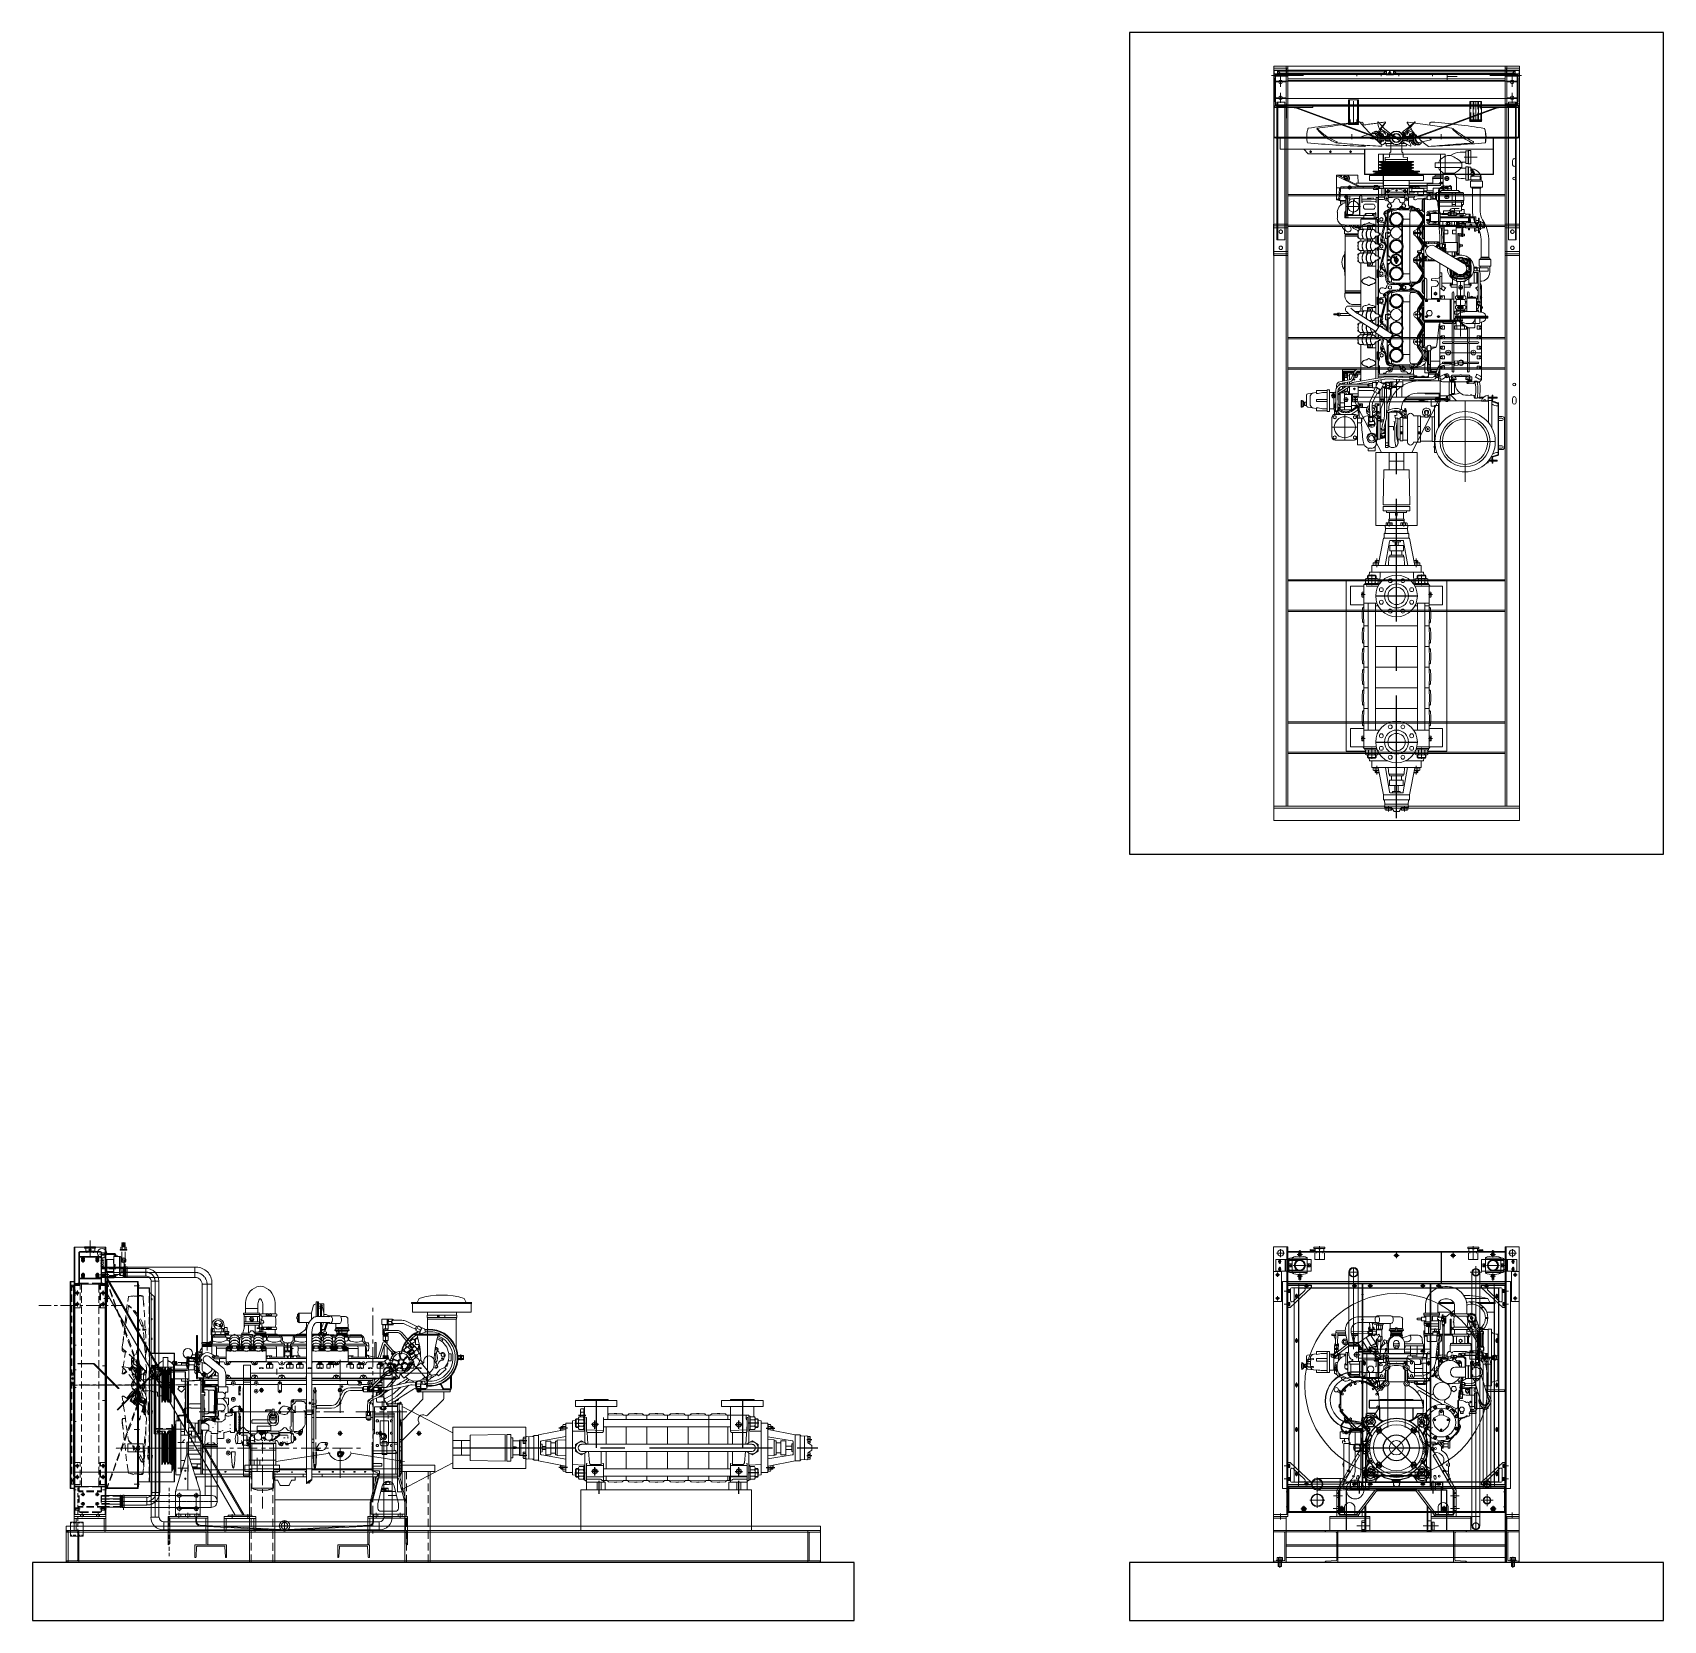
# Model space of a CAD drawing. Header units: metres. Extents: x 397906.3 to 397920.3, y 480840.8 to 480854.5.
import ezdxf

# ---------------------------------------------------------------- set-up
doc = ezdxf.new("R2010")
doc.units = ezdxf.units.M
doc.header["$MEASUREMENT"] = 0
for name, pattern in [('ACAD_ISO03W100', [30, 12, -18]), ('CENTER', [2, 1.25, -0.25, 0.25, -0.25]), ('CENTER2', [1.125, 0.75, -0.125, 0.125, -0.125]), ('DASHDOT', [1, 0.5, -0.25, 0, -0.25]), ('DASHEDX2', [1.5, 1, -0.5]), ('HIDDEN', [0.375, 0.25, -0.125])]:
    doc.linetypes.add(name, pattern=pattern)
for name, color, linetype, lineweight in [('00-BAUT', 213, 'Continuous', 0), ('02-ENGINE', 213, 'Continuous', 0), ('03-PIPA', 213, 'Continuous', 0), ('04-RADIATOR', 213, 'Continuous', 0), ('10-SKID-L', 213, 'Continuous', 0), ('10-SKID-P', 213, 'Continuous', 0), ('10-SKID-U', 213, 'Continuous', 0), ('at_Entity', 7, 'Continuous', 0), ('at_Rect', 7, 'Continuous', 0)]:
    doc.layers.add(name, color=color, linetype=linetype, lineweight=lineweight)

# ---------------------------------------------------------------- blocks, each defined once
blk = doc.blocks.new('WIP-Pump-S')
at = {"color": 8, "linetype": 'CENTER'}
for p, q in [((0.795, 1.655), (0.795, 1.165)), ((2.281, 1.655), (2.281, 1.165)), ((2.387, 1.494), (2.462, 1.494)), ((0.552, 1.365), (0.464, 1.365)), ((0.626, 1.416), (0.736, 1.416)), ((0.867, 1.402), (0.795, 1.402)), ((0.831, 1.36), (0.831, 1.444)), ((2.258, 1.402), (2.33, 1.402)), ((2.294, 1.36), (2.294, 1.444)), ((2.499, 1.416), (2.389, 1.416)), ((2.572, 1.365), (2.66, 1.365)), ((3.739, 1.165), (0.028, 1.165)), ((0.09, 1.247), (0.141, 1.247)), ((3.038, 1.24), (2.987, 1.24)), ((0.09, 1.083), (0.141, 1.083)), ((3.038, 1.09), (2.987, 1.09)), ((0.552, 0.965), (0.464, 0.965)), ((0.626, 0.91), (0.736, 0.91)), ((0.867, 0.926), (0.795, 0.926)), ((0.831, 0.884), (0.831, 0.968)), ((0.831, 0.699), (0.831, 0.83)), ((2.252, 0.699), (2.252, 0.83)), ((2.258, 0.926), (2.33, 0.926)), ((2.294, 0.884), (2.294, 0.968)), ((2.499, 0.91), (2.389, 0.91)), ((2.572, 0.965), (2.66, 0.965))]:
    blk.add_line(p, q, dxfattribs=at)
at = {"layer": '00-BAUT'}
for p, q in [((7.06, 3.207), (7.06, 3.183)), ((7.066, 3.21), (7.109, 3.21)), ((7.066, 3.181), (7.109, 3.181)), ((7.071, 3.25), (7.103, 3.25)), ((7.071, 3.246), (7.101, 3.249)), ((7.071, 3.241), (7.101, 3.244)), ((7.071, 3.237), (7.101, 3.24)), ((7.071, 3.233), (7.101, 3.236)), ((7.071, 3.228), (7.101, 3.231)), ((7.071, 3.224), (7.101, 3.227)), ((7.071, 3.22), (7.101, 3.223)), ((7.071, 3.215), (7.101, 3.218)), ((7.071, 3.211), (7.101, 3.214)), ((7.071, 3.072), (7.071, 3.157)), ((7.074, 3.248), (7.094, 3.25)), ((7.074, 3.243), (7.104, 3.247)), ((7.074, 3.239), (7.104, 3.242)), ((7.074, 3.235), (7.104, 3.238)), ((7.074, 3.23), (7.104, 3.234)), ((7.074, 3.226), (7.104, 3.229)), ((7.074, 3.222), (7.104, 3.225)), ((7.074, 3.218), (7.104, 3.221)), ((7.074, 3.213), (7.104, 3.216)), ((7.074, 3.207), (7.074, 3.183)), ((7.083, 3.21), (7.104, 3.212)), ((7.101, 3.207), (7.101, 3.183)), ((7.104, 3.072), (7.104, 3.157)), ((7.115, 3.207), (7.115, 3.183)), ((4.146, 2.023), (4.149, 2.029)), ((4.146, 2.013), (4.146, 2.023)), ((4.149, 2.029), (4.186, 2.029)), ((4.149, 2.013), (4.149, 2.029)), ((4.167, 2.01), (4.164, 2.013)), ((4.167, 2.01), (4.171, 2.013)), ((4.167, 1.977), (4.167, 2.01)), ((4.186, 2.013), (4.186, 2.029)), ((4.189, 2.023), (4.186, 2.029)), ((4.189, 2.013), (4.189, 2.023)), ((4.325, 2.002), (4.343, 2.002)), ((4.334, 1.992), (4.334, 2.011)), ((4.352, 2.023), (4.355, 2.029)), ((4.352, 2.013), (4.352, 2.023)), ((4.355, 2.029), (4.392, 2.029)), ((4.355, 2.013), (4.355, 2.029)), ((4.373, 2.01), (4.37, 2.013)), ((4.373, 2.01), (4.377, 2.013)), ((4.373, 1.977), (4.373, 2.01)), ((4.392, 2.013), (4.392, 2.029)), ((4.395, 2.023), (4.392, 2.029)), ((4.395, 2.013), (4.395, 2.023)), ((4.471, 2.002), (4.453, 2.002)), ((4.454, 2.023), (4.457, 2.029)), ((4.454, 2.013), (4.454, 2.023)), ((4.457, 2.013), (4.457, 2.029)), ((4.457, 2.029), (4.494, 2.029)), ((4.462, 1.992), (4.462, 2.011)), ((4.475, 2.01), (4.472, 2.013)), ((4.475, 2.01), (4.479, 2.013)), ((4.475, 1.977), (4.475, 2.01)), ((4.497, 2.023), (4.494, 2.029)), ((4.494, 2.013), (4.494, 2.029)), ((4.497, 2.013), (4.497, 2.023)), ((4.658, 2.023), (4.661, 2.029)), ((4.658, 2.013), (4.658, 2.023)), ((4.661, 2.029), (4.698, 2.029)), ((4.661, 2.013), (4.661, 2.029)), ((4.68, 2.01), (4.676, 2.013)), ((4.68, 2.01), (4.683, 2.013)), ((4.68, 1.98), (4.68, 2.01)), ((4.701, 2.023), (4.698, 2.029)), ((4.698, 2.013), (4.698, 2.029)), ((4.701, 2.013), (4.701, 2.023)), ((4.749, 2.01), (4.753, 2.013)), ((4.749, 2.01), (4.749, 1.977)), ((4.812, 2.013), (4.753, 2.013)), ((4.761, 2.023), (4.764, 2.029)), ((4.761, 2.013), (4.761, 2.023)), ((4.801, 2.029), (4.764, 2.029)), ((4.764, 2.013), (4.764, 2.029)), ((4.782, 2.01), (4.779, 2.013)), ((4.782, 2.01), (4.786, 2.013)), ((4.782, 1.977), (4.782, 2.01)), ((4.804, 2.023), (4.801, 2.029)), ((4.801, 2.013), (4.801, 2.029)), ((4.804, 2.013), (4.804, 2.023)), ((4.816, 2.01), (4.812, 2.013)), ((4.816, 2.01), (4.816, 1.984)), ((4.953, 2.01), (4.956, 2.013)), ((4.953, 2.01), (4.953, 1.984)), ((4.956, 2.013), (5.016, 2.013)), ((4.964, 2.023), (4.967, 2.029)), ((4.964, 2.013), (4.964, 2.023)), ((4.967, 2.013), (4.967, 2.029)), ((4.967, 2.029), (5.004, 2.029)), ((4.986, 2.01), (4.983, 2.013)), ((4.986, 2.01), (4.989, 2.013)), ((4.986, 1.977), (4.986, 2.01)), ((5.004, 2.013), (5.004, 2.029)), ((5.008, 2.023), (5.004, 2.029)), ((5.008, 2.013), (5.008, 2.023)), ((5.019, 2.01), (5.016, 2.013)), ((5.019, 2.01), (5.019, 1.977)), ((5.068, 2.023), (5.071, 2.029)), ((5.068, 2.013), (5.068, 2.023)), ((5.071, 2.013), (5.071, 2.029)), ((5.071, 2.029), (5.108, 2.029)), ((5.09, 2.01), (5.087, 2.013)), ((5.09, 2.01), (5.093, 2.013)), ((5.09, 1.98), (5.09, 2.01)), ((5.108, 2.013), (5.108, 2.029)), ((5.112, 2.023), (5.108, 2.029)), ((5.112, 2.013), (5.112, 2.023)), ((5.261, 2.01), (5.264, 2.013)), ((5.261, 2.01), (5.261, 1.977)), ((5.264, 2.013), (5.324, 2.013)), ((5.273, 2.023), (5.276, 2.029)), ((5.273, 2.013), (5.273, 2.023)), ((5.276, 2.013), (5.276, 2.029)), ((5.276, 2.029), (5.313, 2.029)), ((5.294, 2.01), (5.291, 2.013)), ((5.294, 2.01), (5.298, 2.013)), ((5.294, 1.977), (5.294, 2.01)), ((5.313, 2.013), (5.313, 2.029)), ((5.316, 2.023), (5.313, 2.029)), ((5.316, 2.013), (5.316, 2.023)), ((5.327, 2.01), (5.324, 2.013)), ((5.327, 2.01), (5.327, 1.977)), ((5.375, 2.023), (5.378, 2.029)), ((5.375, 2.013), (5.375, 2.023)), ((5.378, 2.013), (5.378, 2.029)), ((5.378, 2.029), (5.415, 2.029)), ((5.396, 2.01), (5.393, 2.013)), ((5.396, 2.01), (5.4, 2.013)), ((5.396, 1.977), (5.396, 2.01)), ((5.415, 2.013), (5.415, 2.029)), ((5.418, 2.023), (5.415, 2.029)), ((5.418, 2.013), (5.418, 2.023)), ((5.569, 2.01), (5.572, 2.013)), ((5.569, 2.01), (5.569, 1.977)), ((5.572, 2.013), (5.632, 2.013)), ((5.581, 2.023), (5.584, 2.029)), ((5.581, 2.013), (5.581, 2.023)), ((5.584, 2.013), (5.584, 2.029)), ((5.584, 2.029), (5.621, 2.029)), ((5.602, 2.01), (5.599, 2.013)), ((5.602, 2.01), (5.606, 2.013)), ((5.602, 1.977), (5.602, 2.01)), ((5.621, 2.013), (5.621, 2.029)), ((5.624, 2.023), (5.621, 2.029)), ((5.624, 2.013), (5.624, 2.023)), ((5.635, 2.01), (5.632, 2.013)), ((5.635, 2.01), (5.635, 1.977)), ((4.099, 1.98), (4.062, 1.98)), ((4.167, 1.977), (4.164, 1.974)), ((4.167, 1.977), (4.171, 1.974)), ((4.325, 1.88), (4.343, 1.88)), ((4.334, 1.889), (4.334, 1.871)), ((4.373, 1.977), (4.37, 1.974)), ((4.373, 1.977), (4.377, 1.974)), ((4.471, 1.88), (4.453, 1.88)), ((4.462, 1.889), (4.462, 1.871)), ((4.475, 1.977), (4.472, 1.974)), ((4.475, 1.977), (4.479, 1.974)), ((4.596, 1.98), (4.559, 1.98)), ((4.697, 1.98), (4.663, 1.98)), ((4.749, 1.977), (4.753, 1.974)), ((4.782, 1.974), (4.753, 1.974)), ((4.782, 1.977), (4.779, 1.974)), ((4.986, 1.977), (4.989, 1.974)), ((4.986, 1.974), (5.016, 1.974)), ((5.019, 1.977), (5.016, 1.974)), ((5.06, 1.974), (5.072, 1.974)), ((5.072, 1.98), (5.108, 1.98)), ((5.108, 1.974), (5.12, 1.974)), ((5.175, 1.98), (5.209, 1.98)), ((5.261, 1.977), (5.264, 1.974)), ((5.264, 1.974), (5.324, 1.974)), ((5.294, 1.977), (5.291, 1.974)), ((5.294, 1.977), (5.298, 1.974)), ((5.327, 1.977), (5.324, 1.974)), ((5.396, 1.977), (5.393, 1.974)), ((5.396, 1.977), (5.4, 1.974)), ((5.569, 1.977), (5.572, 1.974)), ((5.572, 1.974), (5.632, 1.974)), ((5.602, 1.977), (5.599, 1.974)), ((5.602, 1.977), (5.606, 1.974)), ((5.635, 1.977), (5.632, 1.974)), ((5.669, 1.98), (5.669, 1.968)), ((5.669, 1.98), (5.706, 1.98)), ((5.679, 1.968), (5.679, 1.98)), ((5.697, 1.968), (5.697, 1.98)), ((5.706, 1.98), (5.706, 1.968))]:
    blk.add_line(p, q, dxfattribs=at)
at = {"layer": '00-BAUT', "linetype": 'CENTER2', "ltscale": 10}
for p, q in [((4.108, 1.752), (4.059, 1.752)), ((4.084, 1.727), (4.084, 1.776)), ((4.498, 1.752), (4.45, 1.752)), ((4.474, 1.727), (4.474, 1.776)), ((4.91, 1.752), (4.861, 1.752)), ((4.886, 1.727), (4.886, 1.776)), ((5.319, 1.752), (5.27, 1.752)), ((5.294, 1.727), (5.294, 1.776)), ((5.709, 1.752), (5.66, 1.752)), ((5.685, 1.727), (5.685, 1.776)), ((4.084, 1.288), (4.084, 1.337)), ((4.474, 1.288), (4.474, 1.337)), ((4.886, 1.288), (4.886, 1.337)), ((5.294, 1.288), (5.294, 1.337)), ((5.685, 1.288), (5.685, 1.337)), ((4.108, 1.312), (4.059, 1.312)), ((4.498, 1.312), (4.45, 1.312)), ((4.91, 1.312), (4.861, 1.312)), ((5.319, 1.312), (5.27, 1.312)), ((5.709, 1.312), (5.66, 1.312))]:
    blk.add_line(p, q, dxfattribs=at)
at = {"layer": '00-BAUT'}
for points in [[(7.054, 3.176), (7.121, 3.176), (7.121, 3.181), (7.054, 3.181)], [(6.111, 2.41), (6.104, 2.414), (6.097, 2.41), (6.097, 2.402), (6.104, 2.397), (6.111, 2.402)], [(6.158, 2.429), (6.151, 2.433), (6.143, 2.429), (6.143, 2.421), (6.151, 2.417), (6.158, 2.421)], [(4.201, 2.01), (4.201, 1.977), (4.197, 1.974), (4.138, 1.974), (4.134, 1.977), (4.134, 2.01), (4.138, 2.013), (4.197, 2.013)], [(4.342, 1.997), (4.334, 1.992), (4.326, 1.997), (4.326, 2.006), (4.334, 2.011), (4.342, 2.006)], [(4.406, 2.01), (4.406, 1.977), (4.403, 1.974), (4.343, 1.974), (4.34, 1.977), (4.34, 2.01), (4.343, 2.013), (4.403, 2.013)], [(4.509, 2.01), (4.509, 1.977), (4.505, 1.974), (4.446, 1.974), (4.442, 1.977), (4.442, 2.01), (4.446, 2.013), (4.505, 2.013)], [(4.454, 1.997), (4.462, 1.992), (4.47, 1.997), (4.47, 2.006), (4.462, 2.011), (4.454, 2.006)], [(4.658, 2.03), (4.653, 2.039), (4.642, 2.039), (4.637, 2.03), (4.642, 2.021), (4.653, 2.021)], [(4.934, 2.03), (4.929, 2.039), (4.919, 2.039), (4.913, 2.03), (4.919, 2.021), (4.929, 2.021)], [(5.429, 2.01), (5.429, 1.977), (5.426, 1.974), (5.366, 1.974), (5.363, 1.977), (5.363, 2.01), (5.366, 2.013), (5.426, 2.013)], [(5.488, 2.03), (5.483, 2.039), (5.472, 2.039), (5.467, 2.03), (5.472, 2.021), (5.483, 2.021)], [(5.764, 2.03), (5.759, 2.039), (5.748, 2.039), (5.743, 2.03), (5.748, 2.021), (5.759, 2.021)], [(6.041, 2.03), (6.036, 2.039), (6.026, 2.039), (6.02, 2.03), (6.026, 2.021), (6.036, 2.021)], [(6.187, 2.092), (6.181, 2.102), (6.171, 2.102), (6.166, 2.092), (6.171, 2.083), (6.181, 2.083)], [(6.312, 2.058), (6.307, 2.068), (6.297, 2.068), (6.292, 2.058), (6.297, 2.049), (6.307, 2.049)], [(4.342, 1.884), (4.334, 1.889), (4.326, 1.884), (4.326, 1.875), (4.334, 1.87), (4.342, 1.875)], [(4.454, 1.884), (4.462, 1.889), (4.47, 1.884), (4.47, 1.875), (4.462, 1.87), (4.454, 1.875)], [(4.659, 1.888), (4.653, 1.879), (4.643, 1.879), (4.638, 1.888), (4.643, 1.897), (4.653, 1.897)], [(4.934, 1.888), (4.929, 1.879), (4.918, 1.879), (4.913, 1.888), (4.918, 1.897), (4.929, 1.897)], [(5.488, 1.888), (5.483, 1.879), (5.472, 1.879), (5.467, 1.888), (5.472, 1.897), (5.483, 1.897)], [(5.764, 1.888), (5.759, 1.879), (5.748, 1.879), (5.743, 1.888), (5.748, 1.897), (5.759, 1.897)], [(6.041, 1.888), (6.036, 1.879), (6.026, 1.879), (6.02, 1.888), (6.026, 1.897), (6.036, 1.897)], [(4.102, 1.752), (4.093, 1.736), (4.074, 1.736), (4.065, 1.752), (4.074, 1.767), (4.093, 1.767)], [(4.492, 1.752), (4.483, 1.736), (4.465, 1.736), (4.456, 1.752), (4.465, 1.767), (4.483, 1.767)], [(4.904, 1.752), (4.895, 1.736), (4.877, 1.736), (4.867, 1.752), (4.877, 1.767), (4.895, 1.767)], [(5.313, 1.752), (5.303, 1.736), (5.285, 1.736), (5.276, 1.752), (5.285, 1.767), (5.303, 1.767)], [(5.703, 1.752), (5.694, 1.736), (5.676, 1.736), (5.666, 1.752), (5.676, 1.767), (5.694, 1.767)], [(5.416, 1.568), (5.409, 1.572), (5.402, 1.568), (5.402, 1.559), (5.409, 1.555), (5.416, 1.559)], [(5.501, 1.535), (5.494, 1.539), (5.487, 1.535), (5.487, 1.526), (5.494, 1.522), (5.501, 1.526)], [(4.102, 1.312), (4.093, 1.297), (4.074, 1.297), (4.065, 1.312), (4.074, 1.328), (4.093, 1.328)], [(4.492, 1.312), (4.483, 1.297), (4.465, 1.297), (4.456, 1.312), (4.465, 1.328), (4.483, 1.328)], [(4.904, 1.312), (4.895, 1.297), (4.877, 1.297), (4.867, 1.312), (4.877, 1.328), (4.895, 1.328)], [(5.313, 1.312), (5.303, 1.297), (5.285, 1.297), (5.276, 1.312), (5.285, 1.328), (5.303, 1.328)], [(5.703, 1.312), (5.694, 1.297), (5.676, 1.297), (5.666, 1.312), (5.676, 1.328), (5.694, 1.328)], [(5.038, 1.206), (5.03, 1.21), (5.023, 1.206), (5.023, 1.198), (5.03, 1.193), (5.038, 1.198)], [(5.117, 1.159), (5.11, 1.163), (5.103, 1.159), (5.103, 1.15), (5.11, 1.146), (5.117, 1.15)]]:
    blk.add_lwpolyline(points, close=True, dxfattribs=at)
for points in [[(7.115, 3.207, 0.346844), (7.101, 3.207, 0.173205), (7.074, 3.207, 0.346429), (7.06, 3.207)], [(7.115, 3.183, -0.346844), (7.101, 3.183, -0.173205), (7.074, 3.183, -0.346429), (7.06, 3.183)]]:
    blk.add_lwpolyline(points, format="xyb", dxfattribs=at)
for points in [[(7.071, 3.25), (7.074, 3.248), (7.071, 3.246), (7.074, 3.243), (7.071, 3.241), (7.074, 3.239), (7.071, 3.237), (7.074, 3.235), (7.071, 3.233), (7.074, 3.23), (7.071, 3.228), (7.074, 3.226), (7.071, 3.224), (7.074, 3.222), (7.071, 3.22), (7.074, 3.218), (7.071, 3.215), (7.074, 3.213), (7.071, 3.211), (7.073, 3.21)], [(7.103, 3.25), (7.101, 3.249), (7.104, 3.247), (7.101, 3.244), (7.104, 3.242), (7.101, 3.24), (7.104, 3.238), (7.101, 3.236), (7.104, 3.234), (7.101, 3.231), (7.104, 3.229), (7.101, 3.227), (7.104, 3.225), (7.101, 3.223), (7.104, 3.221), (7.101, 3.218), (7.104, 3.216), (7.101, 3.214), (7.104, 3.212), (7.101, 3.21)], [(4.146, 2.023), (4.189, 2.023)], [(4.352, 2.023), (4.395, 2.023)], [(4.454, 2.023), (4.497, 2.023)], [(4.697, 1.974), (4.71, 1.974), (4.713, 1.977), (4.713, 2.01), (4.71, 2.013), (4.65, 2.013), (4.647, 2.01), (4.647, 1.977), (4.65, 1.974), (4.663, 1.974)], [(4.658, 2.023), (4.701, 2.023)], [(4.804, 2.023), (4.761, 2.023)], [(4.964, 2.023), (5.008, 2.023)], [(5.12, 1.974), (5.123, 1.977), (5.123, 2.01), (5.12, 2.013), (5.06, 2.013), (5.057, 2.01), (5.057, 1.977), (5.06, 1.974)], [(5.068, 2.023), (5.112, 2.023)], [(5.273, 2.023), (5.316, 2.023)], [(5.375, 2.023), (5.418, 2.023)], [(5.581, 2.023), (5.624, 2.023)], [(4.062, 1.968), (4.062, 1.98)], [(4.071, 1.968), (4.071, 1.98)], [(4.09, 1.968), (4.09, 1.98)], [(4.099, 1.968), (4.099, 1.98)], [(4.267, 1.968), (4.267, 1.98)], [(4.303, 1.98), (4.267, 1.98)], [(4.276, 1.968), (4.276, 1.98)], [(4.294, 1.968), (4.294, 1.98)], [(4.303, 1.968), (4.303, 1.98)], [(4.559, 1.968), (4.559, 1.98)], [(4.569, 1.968), (4.569, 1.98)], [(4.587, 1.968), (4.587, 1.98)], [(4.596, 1.968), (4.596, 1.98)], [(4.663, 1.968), (4.663, 1.98)], [(4.672, 1.968), (4.672, 1.98)], [(4.687, 1.968), (4.687, 1.98)], [(4.697, 1.968), (4.697, 1.98)], [(5.072, 1.968), (5.072, 1.98)], [(5.081, 1.968), (5.081, 1.98)], [(5.099, 1.968), (5.099, 1.98)], [(5.108, 1.968), (5.108, 1.98)], [(5.175, 1.968), (5.175, 1.98)], [(5.185, 1.968), (5.185, 1.98)], [(5.2, 1.968), (5.2, 1.98)], [(5.209, 1.968), (5.209, 1.98)], [(5.465, 1.968), (5.465, 1.98)], [(5.502, 1.98), (5.465, 1.98)], [(5.474, 1.968), (5.474, 1.98)], [(5.493, 1.968), (5.493, 1.98)], [(5.502, 1.968), (5.502, 1.98)]]:
    blk.add_lwpolyline(points, dxfattribs=at)
for centre, radius in [((7.087, 3.072), 0.0244), ((7.087, 3.072), 0.0161), ((6.104, 2.406), 0.00726), ((6.151, 2.425), 0.00726), ((4.334, 2.002), 0.00806), ((4.462, 2.002), 0.00806), ((4.647, 2.03), 0.0105), ((4.924, 2.03), 0.0105), ((5.477, 2.03), 0.0105), ((5.753, 2.03), 0.0105), ((6.031, 2.03), 0.0105), ((6.176, 2.092), 0.0105), ((6.302, 2.058), 0.0105), ((4.334, 1.88), 0.00806), ((4.462, 1.88), 0.00806), ((4.648, 1.888), 0.0105), ((4.923, 1.888), 0.0105), ((5.477, 1.888), 0.0105), ((5.753, 1.888), 0.0105), ((6.031, 1.888), 0.0105), ((4.084, 1.752), 0.0152), ((4.474, 1.752), 0.0152), ((4.886, 1.752), 0.0152), ((5.294, 1.752), 0.0152), ((5.685, 1.752), 0.0152), ((5.409, 1.563), 0.00741), ((5.494, 1.53), 0.00741), ((4.084, 1.312), 0.0152), ((4.474, 1.312), 0.0152), ((4.886, 1.312), 0.0152), ((5.294, 1.312), 0.0152), ((5.685, 1.312), 0.0152), ((5.03, 1.202), 0.00741), ((5.11, 1.155), 0.00741)]:
    blk.add_circle(centre, radius, dxfattribs=at)
blk.add_arc((7.087, 3.198), 0.0545, 73.3251, 106.6749, dxfattribs=at)
at = {"layer": '02-ENGINE'}
for p, q in [((3.545, 2.643), (4.158, 2.643)), ((3.545, 2.633), (4.158, 2.633)), ((3.553, 2.544), (3.553, 2.633)), ((3.553, 2.544), (4.15, 2.544)), ((4.001, 2.514), (3.699, 2.514)), ((3.699, 2.514), (3.699, 2.49)), ((4.001, 2.49), (3.699, 2.49)), ((3.821, 2.514), (3.821, 2.49)), ((3.879, 2.514), (3.879, 2.49)), ((4.001, 2.514), (4.001, 2.49)), ((4.15, 2.544), (4.15, 2.633)), ((4.158, 2.643), (4.158, 2.633)), ((4.992, 2.508), (4.895, 2.508)), ((5.124, 2.499), (4.991, 2.499)), ((5.026, 2.52), (5.05, 2.52)), ((5.05, 2.535), (5.05, 2.623)), ((5.066, 2.605), (5.05, 2.535)), ((5.05, 2.535), (5.05, 2.499)), ((5.055, 2.628), (5.09, 2.628)), ((5.075, 2.612), (5.084, 2.612)), ((5.075, 2.612), (5.075, 2.499)), ((5.084, 2.612), (5.084, 2.499)), ((5.105, 2.605), (5.084, 2.605)), ((5.105, 2.587), (5.084, 2.587)), ((5.105, 2.651), (5.105, 2.499)), ((5.105, 2.651), (5.127, 2.651)), ((5.116, 2.651), (5.116, 2.499)), ((5.127, 2.651), (5.127, 2.499)), ((5.16, 2.605), (5.175, 2.535)), ((5.175, 2.535), (5.175, 2.473)), ((5.175, 2.535), (5.3, 2.535)), ((5.3, 2.438), (5.3, 2.535)), ((5.31, 2.526), (5.31, 2.447)), ((5.31, 2.526), (5.314, 2.526)), ((5.319, 2.499), (5.319, 2.521)), ((5.535, 2.529), (5.685, 2.529)), ((5.535, 2.505), (5.685, 2.505)), ((5.587, 2.523), (5.605, 2.523)), ((5.587, 2.511), (5.605, 2.511)), ((5.602, 2.526), (5.618, 2.526)), ((5.602, 2.526), (5.602, 2.523)), ((5.602, 2.508), (5.602, 2.511)), ((5.602, 2.508), (5.618, 2.508)), ((5.605, 2.523), (5.605, 2.511)), ((5.615, 2.523), (5.633, 2.523)), ((5.615, 2.523), (5.615, 2.511)), ((5.615, 2.511), (5.633, 2.511)), ((5.618, 2.526), (5.618, 2.523)), ((5.618, 2.508), (5.618, 2.511)), ((5.63, 2.523), (5.63, 2.511)), ((5.706, 2.52), (5.706, 2.386)), ((5.721, 2.583), (5.846, 2.583)), ((5.724, 2.502), (5.724, 2.448)), ((5.843, 2.502), (5.843, 2.448)), ((5.861, 2.52), (5.861, 2.379)), ((3.998, 2.474), (3.702, 2.474)), ((3.867, 2.322), (4.126, 2.322)), ((3.867, 2.322), (3.867, 2.31)), ((4.05, 2.386), (4.056, 2.386)), ((4.056, 2.386), (4.093, 2.404)), ((4.056, 2.386), (4.079, 2.34)), ((4.068, 2.363), (4.104, 2.381)), ((4.071, 2.334), (4.068, 2.325)), ((4.074, 2.337), (4.071, 2.334)), ((4.074, 2.337), (4.079, 2.34)), ((4.079, 2.34), (4.115, 2.358)), ((4.093, 2.404), (4.115, 2.358)), ((4.108, 2.401), (4.122, 2.372)), ((4.126, 2.31), (4.126, 2.322)), ((4.34, 2.468), (4.339, 2.462)), ((4.34, 2.468), (4.352, 2.474)), ((4.341, 2.43), (4.346, 2.416)), ((4.346, 2.416), (4.358, 2.422)), ((4.346, 2.416), (4.382, 2.416)), ((4.352, 2.474), (4.389, 2.474)), ((4.352, 2.474), (4.361, 2.45)), ((4.361, 2.45), (4.358, 2.422)), ((4.358, 2.422), (4.395, 2.422)), ((4.361, 2.45), (4.398, 2.45)), ((4.382, 2.416), (4.395, 2.422)), ((4.389, 2.474), (4.462, 2.474)), ((4.389, 2.474), (4.398, 2.45)), ((4.398, 2.45), (4.395, 2.422)), ((4.416, 2.365), (4.395, 2.365)), ((4.395, 2.365), (4.395, 2.358)), ((4.398, 2.374), (4.398, 2.413)), ((4.401, 2.418), (4.401, 2.414)), ((4.407, 2.419), (4.407, 2.474)), ((4.407, 2.419), (4.462, 2.419)), ((4.422, 2.416), (4.45, 2.413)), ((4.422, 2.416), (4.422, 2.377)), ((4.422, 2.377), (4.45, 2.373)), ((4.45, 2.365), (4.432, 2.365)), ((4.447, 2.419), (4.447, 2.413)), ((4.45, 2.373), (4.45, 2.413)), ((4.462, 2.474), (4.462, 2.419)), ((4.794, 2.365), (4.794, 2.358)), ((4.938, 2.365), (4.794, 2.365)), ((4.938, 2.358), (4.794, 2.358)), ((4.797, 2.365), (4.8, 2.38)), ((4.8, 2.38), (4.91, 2.38)), ((4.802, 2.389), (4.93, 2.389)), ((4.803, 2.352), (4.803, 2.358)), ((4.803, 2.352), (4.806, 2.352)), ((4.812, 2.346), (4.806, 2.352)), ((4.812, 2.316), (4.812, 2.346)), ((4.812, 2.346), (4.919, 2.346)), ((4.919, 2.327), (4.812, 2.327)), ((4.866, 2.389), (4.866, 2.327)), ((4.992, 2.429), (4.895, 2.429)), ((4.901, 2.38), (4.904, 2.365)), ((4.91, 2.38), (4.913, 2.377)), ((4.932, 2.377), (4.913, 2.377)), ((4.919, 2.346), (4.925, 2.352)), ((4.919, 2.346), (4.919, 2.316)), ((4.928, 2.352), (4.925, 2.352)), ((4.928, 2.352), (4.928, 2.358)), ((4.934, 2.365), (4.932, 2.377)), ((4.938, 2.365), (4.938, 2.358)), ((5.124, 2.441), (4.991, 2.441)), ((5.011, 2.438), (5.039, 2.347)), ((5.017, 2.441), (5.041, 2.365)), ((5.047, 2.368), (5.023, 2.441)), ((5.023, 2.34), (5.075, 2.361)), ((5.023, 2.34), (5.023, 2.32)), ((5.026, 2.324), (5.075, 2.343)), ((5.032, 2.325), (5.041, 2.325)), ((5.075, 2.368), (5.041, 2.368)), ((5.041, 2.368), (5.041, 2.347)), ((5.053, 2.352), (5.041, 2.352)), ((5.066, 2.322), (5.172, 2.322)), ((5.066, 2.31), (5.066, 2.322)), ((5.069, 2.334), (5.075, 2.334)), ((5.075, 2.441), (5.075, 2.322)), ((5.084, 2.441), (5.084, 2.322)), ((5.108, 2.322), (5.084, 2.346)), ((5.096, 2.334), (5.084, 2.334)), ((5.172, 2.337), (5.172, 0.843)), ((5.3, 2.438), (5.203, 2.438)), ((5.225, 2.376), (5.3, 2.322)), ((5.227, 2.375), (5.227, 2.438)), ((5.227, 2.361), (5.227, 0.802)), ((5.323, 2.322), (5.227, 2.322)), ((5.3, 2.322), (5.3, 2.313)), ((5.31, 2.447), (5.314, 2.447)), ((5.319, 2.474), (5.319, 2.452)), ((5.526, 2.322), (5.526, 2.313)), ((5.526, 2.322), (5.648, 2.322)), ((5.535, 2.392), (5.599, 2.392)), ((5.535, 2.368), (5.599, 2.368)), ((5.547, 2.322), (5.547, 2.368)), ((5.584, 2.383), (5.587, 2.386)), ((5.584, 2.377), (5.587, 2.374)), ((5.587, 2.386), (5.605, 2.386)), ((5.587, 2.374), (5.605, 2.374)), ((5.59, 2.392), (5.59, 2.368)), ((5.599, 2.389), (5.596, 2.389)), ((5.599, 2.371), (5.596, 2.371)), ((5.599, 2.392), (5.599, 2.389)), ((5.599, 2.368), (5.599, 2.371)), ((5.605, 2.386), (5.605, 2.374)), ((5.615, 2.386), (5.615, 2.374)), ((5.633, 2.386), (5.615, 2.386)), ((5.633, 2.374), (5.615, 2.374)), ((5.621, 2.392), (5.621, 2.389)), ((5.621, 2.392), (5.685, 2.392)), ((5.621, 2.389), (5.624, 2.389)), ((5.621, 2.368), (5.621, 2.371)), ((5.621, 2.371), (5.624, 2.371)), ((5.621, 2.368), (5.685, 2.368)), ((5.63, 2.392), (5.63, 2.368)), ((5.636, 2.383), (5.633, 2.386)), ((5.636, 2.377), (5.633, 2.374)), ((5.642, 2.34), (5.749, 2.34)), ((5.642, 2.34), (5.642, 2.328)), ((5.642, 2.328), (5.749, 2.328)), ((5.645, 2.325), (5.645, 2.328)), ((5.645, 2.325), (5.746, 2.325)), ((5.648, 2.325), (5.648, 2.313)), ((5.66, 2.386), (5.73, 2.386)), ((5.66, 2.386), (5.66, 2.38)), ((5.66, 2.38), (5.689, 2.38)), ((5.672, 2.459), (5.687, 2.462)), ((5.672, 2.34), (5.672, 2.368)), ((5.672, 2.34), (5.676, 2.343)), ((5.676, 2.343), (5.715, 2.343)), ((5.679, 2.432), (5.693, 2.437)), ((5.682, 2.349), (5.689, 2.361)), ((5.709, 2.349), (5.682, 2.349)), ((5.682, 2.349), (5.682, 2.343)), ((5.706, 2.477), (5.685, 2.471)), ((5.685, 2.471), (5.697, 2.419)), ((5.689, 2.361), (5.689, 2.38)), ((5.689, 2.361), (5.701, 2.361)), ((5.697, 2.419), (5.706, 2.419)), ((5.701, 2.361), (5.701, 2.38)), ((5.701, 2.38), (5.73, 2.38)), ((5.701, 2.361), (5.709, 2.349)), ((5.706, 2.38), (5.702, 2.361)), ((5.706, 2.38), (5.706, 2.379)), ((5.715, 2.412), (5.708, 2.386)), ((5.709, 2.349), (5.709, 2.343)), ((5.718, 2.34), (5.715, 2.343)), ((5.73, 2.38), (5.73, 2.386)), ((5.743, 2.325), (5.743, 2.313)), ((5.746, 2.325), (5.746, 2.328)), ((5.749, 2.328), (5.749, 2.412)), ((5.758, 2.331), (5.749, 2.331)), ((5.883, 2.331), (5.807, 2.331)), ((5.816, 2.412), (5.816, 2.331)), ((5.853, 2.412), (5.874, 2.331)), ((5.883, 2.331), (5.883, 2.316)), ((6.02, 2.349), (6.057, 2.349)), ((6.02, 2.334), (6.02, 2.31)), ((6.023, 2.334), (6.032, 2.334)), ((6.023, 2.334), (6.023, 2.31)), ((6.061, 2.389), (6.032, 2.389)), ((6.032, 2.349), (6.032, 2.389)), ((6.032, 2.31), (6.032, 2.334)), ((6.045, 2.334), (6.054, 2.334)), ((6.045, 2.334), (6.045, 2.31)), ((6.054, 2.334), (6.054, 2.315)), ((6.084, 2.377), (6.087, 2.374)), ((6.087, 2.374), (6.087, 2.346)), ((6.099, 2.316), (6.099, 2.343)), ((6.109, 2.396), (6.14, 2.41)), ((6.145, 2.433), (6.113, 2.42)), ((6.154, 2.404), (6.17, 2.404)), ((6.154, 2.316), (6.154, 2.343)), ((6.16, 2.426), (6.17, 2.426)), ((6.17, 2.426), (6.17, 2.404)), ((6.187, 2.429), (6.197, 2.365)), ((6.197, 2.365), (6.197, 2.313)), ((3.867, 2.31), (4.126, 2.31)), ((4.087, 2.215), (4.08, 2.208)), ((4.1, 2.17), (4.126, 2.199)), ((4.128, 2.143), (4.101, 2.167)), ((4.155, 2.173), (4.126, 2.199)), ((4.127, 2.141), (4.155, 2.173)), ((4.129, 2.195), (4.133, 2.2)), ((4.13, 2.204), (4.151, 2.227)), ((4.13, 2.204), (4.134, 2.198)), ((4.136, 2.147), (4.149, 2.162)), ((4.148, 2.179), (4.153, 2.184)), ((4.154, 2.172), (4.149, 2.162)), ((4.179, 2.135), (4.149, 2.162)), ((4.151, 2.227), (4.155, 2.224)), ((4.151, 2.227), (4.155, 2.221)), ((4.185, 2.144), (4.154, 2.172)), ((4.155, 2.221), (4.171, 2.208)), ((4.161, 2.18), (4.181, 2.203)), ((4.181, 2.203), (4.171, 2.208)), ((4.174, 2.209), (4.181, 2.203)), ((4.175, 2.21), (4.256, 2.148)), ((4.181, 2.203), (4.179, 2.207)), ((4.45, 2.31), (4.395, 2.31)), ((4.396, 2.258), (4.396, 2.3)), ((4.396, 2.3), (4.448, 2.3)), ((4.396, 2.258), (4.448, 2.258)), ((4.422, 2.3), (4.422, 2.258)), ((4.448, 2.3), (4.448, 2.258)), ((4.517, 2.236), (4.532, 2.236)), ((4.517, 2.236), (4.517, 2.072)), ((4.532, 2.236), (4.532, 2.072)), ((4.593, 2.203), (4.596, 2.233)), ((4.593, 2.203), (4.84, 2.203)), ((4.593, 2.203), (4.593, 2.188)), ((4.593, 2.188), (4.596, 2.151)), ((4.596, 2.233), (4.629, 2.233)), ((4.617, 2.218), (4.837, 2.218)), ((4.617, 2.218), (4.617, 2.203)), ((4.62, 2.188), (4.617, 2.169)), ((4.617, 2.072), (4.617, 2.169)), ((4.62, 2.188), (4.623, 2.188)), ((4.623, 2.087), (4.623, 2.188)), ((4.626, 2.087), (4.626, 2.203)), ((4.629, 2.243), (4.629, 2.218)), ((4.642, 2.279), (4.642, 2.258)), ((4.642, 2.227), (4.642, 2.218)), ((4.657, 2.255), (4.657, 2.291)), ((4.657, 2.291), (4.844, 2.291)), ((4.666, 2.307), (4.666, 2.313)), ((4.666, 2.313), (4.785, 2.313)), ((4.669, 2.307), (4.666, 2.307)), ((4.669, 2.307), (4.669, 2.291)), ((4.669, 2.304), (4.785, 2.304)), ((4.706, 2.203), (4.703, 2.175)), ((4.703, 2.175), (4.703, 2.087)), ((4.703, 2.175), (4.803, 2.175)), ((4.785, 2.313), (4.785, 2.291)), ((4.803, 2.31), (4.785, 2.31)), ((4.797, 2.258), (4.797, 2.291)), ((4.797, 2.264), (4.803, 2.264)), ((4.812, 2.316), (4.803, 2.313)), ((4.928, 2.313), (4.803, 2.313)), ((4.803, 2.313), (4.803, 2.3)), ((4.862, 2.307), (4.803, 2.307)), ((4.853, 2.3), (4.803, 2.3)), ((4.803, 2.3), (4.816, 2.294)), ((4.803, 2.261), (4.803, 2.291)), ((4.803, 2.185), (4.81, 2.185)), ((4.856, 2.157), (4.803, 2.157)), ((4.812, 2.316), (4.88, 2.316)), ((4.816, 2.294), (4.846, 2.294)), ((4.819, 2.182), (4.84, 2.182)), ((4.819, 2.175), (4.841, 2.175)), ((4.819, 2.173), (4.842, 2.173)), ((4.822, 2.191), (4.84, 2.191)), ((4.822, 2.163), (4.85, 2.163)), ((4.831, 2.233), (4.837, 2.233)), ((4.831, 2.233), (4.831, 2.218)), ((4.837, 2.255), (4.837, 2.206)), ((4.84, 2.206), (4.837, 2.206)), ((4.84, 2.285), (4.84, 2.261)), ((4.84, 2.179), (4.84, 2.233)), ((4.849, 2.19), (4.857, 2.195)), ((4.849, 2.184), (4.849, 2.19)), ((4.857, 2.19), (4.849, 2.186)), ((4.849, 2.184), (4.849, 2.181)), ((4.852, 2.179), (4.849, 2.181)), ((4.857, 2.195), (4.857, 2.19)), ((4.864, 2.19), (4.857, 2.195)), ((4.857, 2.19), (4.864, 2.186)), ((4.861, 2.179), (4.864, 2.181)), ((4.864, 2.19), (4.864, 2.184)), ((4.864, 2.184), (4.864, 2.181)), ((4.88, 2.319), (4.88, 2.312)), ((4.895, 2.319), (4.895, 2.312)), ((4.919, 2.316), (4.895, 2.316)), ((4.91, 2.19), (4.918, 2.195)), ((4.918, 2.19), (4.91, 2.186)), ((4.91, 2.19), (4.91, 2.184)), ((4.91, 2.184), (4.91, 2.181)), ((4.913, 2.179), (4.91, 2.181)), ((4.912, 2.307), (4.928, 2.307)), ((4.918, 2.195), (4.918, 2.19)), ((4.925, 2.19), (4.918, 2.195)), ((4.918, 2.19), (4.925, 2.186)), ((4.978, 2.157), (4.918, 2.157)), ((4.928, 2.313), (4.919, 2.316)), ((4.922, 2.179), (4.925, 2.181)), ((4.924, 2.298), (4.928, 2.3)), ((4.925, 2.184), (4.925, 2.19)), ((4.925, 2.184), (4.925, 2.181)), ((4.925, 2.163), (4.971, 2.163)), ((4.928, 2.3), (4.928, 2.313)), ((4.944, 2.31), (4.928, 2.31)), ((4.932, 2.173), (4.964, 2.173)), ((4.933, 2.175), (4.963, 2.175)), ((4.934, 2.291), (4.965, 2.291)), ((4.934, 2.285), (4.934, 2.291)), ((4.934, 2.285), (4.934, 2.261)), ((4.934, 2.179), (4.934, 2.233)), ((4.934, 2.206), (4.938, 2.206)), ((4.961, 2.203), (4.934, 2.203)), ((4.961, 2.191), (4.934, 2.191)), ((4.934, 2.182), (4.961, 2.182)), ((4.938, 2.255), (4.938, 2.206)), ((4.958, 2.218), (4.938, 2.218)), ((4.944, 2.307), (4.944, 2.313)), ((4.944, 2.313), (5.001, 2.313)), ((4.944, 2.307), (4.947, 2.307)), ((4.947, 2.291), (4.947, 2.307)), ((4.978, 2.304), (4.947, 2.304)), ((4.958, 2.255), (4.958, 2.206)), ((4.961, 2.206), (4.958, 2.206)), ((4.961, 2.285), (4.961, 2.261)), ((4.961, 2.179), (4.961, 2.233)), ((4.97, 2.19), (4.978, 2.195)), ((4.97, 2.184), (4.97, 2.19)), ((4.978, 2.19), (4.97, 2.186)), ((4.97, 2.184), (4.97, 2.181)), ((4.973, 2.179), (4.97, 2.181)), ((4.986, 2.19), (4.978, 2.195)), ((4.978, 2.195), (4.978, 2.19)), ((4.978, 2.19), (4.986, 2.186)), ((4.982, 2.179), (4.986, 2.181)), ((4.986, 2.19), (4.986, 2.184)), ((4.986, 2.184), (4.986, 2.181)), ((5.001, 2.319), (5.001, 2.312)), ((5.016, 2.319), (5.016, 2.312)), ((5.121, 2.313), (5.016, 2.313)), ((5.031, 2.19), (5.039, 2.195)), ((5.039, 2.19), (5.031, 2.186)), ((5.031, 2.19), (5.031, 2.184)), ((5.031, 2.184), (5.031, 2.181)), ((5.034, 2.179), (5.031, 2.181)), ((5.032, 2.316), (5.041, 2.316)), ((5.039, 2.304), (5.063, 2.304)), ((5.039, 2.195), (5.039, 2.19)), ((5.047, 2.19), (5.039, 2.195)), ((5.039, 2.19), (5.047, 2.186)), ((5.098, 2.157), (5.039, 2.157)), ((5.043, 2.179), (5.047, 2.181)), ((5.046, 2.163), (5.091, 2.163)), ((5.047, 2.184), (5.047, 2.19)), ((5.047, 2.184), (5.047, 2.181)), ((5.05, 2.317), (5.05, 2.313)), ((5.075, 2.291), (5.052, 2.291)), ((5.053, 2.173), (5.084, 2.173)), ((5.054, 2.175), (5.083, 2.175)), ((5.056, 2.285), (5.056, 2.261)), ((5.056, 2.179), (5.056, 2.233)), ((5.056, 2.206), (5.059, 2.206)), ((5.056, 2.203), (5.081, 2.203)), ((5.081, 2.191), (5.056, 2.191)), ((5.059, 2.255), (5.059, 2.206)), ((5.059, 2.218), (5.078, 2.218)), ((5.063, 2.31), (5.111, 2.31)), ((5.063, 2.31), (5.063, 2.291)), ((5.075, 2.291), (5.075, 2.261)), ((5.081, 2.285), (5.075, 2.285)), ((5.081, 2.276), (5.075, 2.276)), ((5.081, 2.264), (5.075, 2.264)), ((5.078, 2.255), (5.078, 2.206)), ((5.081, 2.206), (5.078, 2.206)), ((5.081, 2.285), (5.081, 2.261)), ((5.081, 2.179), (5.081, 2.233)), ((5.09, 2.19), (5.098, 2.195)), ((5.098, 2.19), (5.09, 2.186)), ((5.09, 2.184), (5.09, 2.19)), ((5.09, 2.184), (5.09, 2.181)), ((5.093, 2.179), (5.09, 2.181)), ((5.106, 2.19), (5.098, 2.195)), ((5.098, 2.195), (5.098, 2.19)), ((5.098, 2.19), (5.106, 2.186)), ((5.102, 2.31), (5.102, 2.313)), ((5.103, 2.179), (5.106, 2.181)), ((5.106, 2.19), (5.106, 2.184)), ((5.106, 2.184), (5.106, 2.181)), ((5.121, 2.319), (5.121, 2.312)), ((5.136, 2.319), (5.136, 2.312)), ((5.172, 2.313), (5.136, 2.313)), ((5.172, 2.31), (5.146, 2.31)), ((5.151, 2.19), (5.159, 2.195)), ((5.151, 2.19), (5.151, 2.184)), ((5.159, 2.19), (5.151, 2.186)), ((5.151, 2.184), (5.151, 2.181)), ((5.154, 2.179), (5.151, 2.181)), ((5.159, 2.195), (5.159, 2.19)), ((5.167, 2.19), (5.159, 2.195)), ((5.159, 2.19), (5.167, 2.186)), ((5.172, 2.157), (5.159, 2.157)), ((5.164, 2.179), (5.167, 2.181)), ((5.166, 2.163), (5.172, 2.163)), ((5.167, 2.184), (5.167, 2.19)), ((5.167, 2.184), (5.167, 2.181)), ((5.709, 2.313), (5.227, 2.313)), ((5.337, 2.304), (5.227, 2.304)), ((5.349, 2.291), (5.227, 2.291)), ((5.389, 2.218), (5.227, 2.218)), ((5.227, 2.203), (5.416, 2.203)), ((5.303, 2.316), (5.303, 2.313)), ((5.322, 2.316), (5.322, 2.313)), ((5.337, 2.304), (5.34, 2.307)), ((5.337, 2.304), (5.337, 2.291)), ((5.34, 2.307), (5.34, 2.313)), ((5.486, 2.304), (5.349, 2.304)), ((5.349, 2.291), (5.349, 2.258)), ((5.364, 2.23), (5.364, 2.218)), ((5.413, 2.233), (5.377, 2.233)), ((5.389, 2.188), (5.416, 2.188)), ((5.669, 2.203), (5.423, 2.203)), ((5.425, 2.233), (5.459, 2.233)), ((5.447, 2.203), (5.45, 2.218)), ((5.45, 2.218), (5.66, 2.218)), ((5.486, 2.291), (5.486, 2.258)), ((5.486, 2.291), (5.673, 2.291)), ((5.496, 2.307), (5.496, 2.313)), ((5.499, 2.307), (5.496, 2.307)), ((5.499, 2.307), (5.499, 2.291)), ((5.615, 2.304), (5.499, 2.304)), ((5.535, 2.203), (5.532, 2.179)), ((5.532, 2.179), (5.636, 2.179)), ((5.532, 2.179), (5.532, 2.087)), ((5.615, 2.307), (5.615, 2.291)), ((5.618, 2.307), (5.615, 2.307)), ((5.618, 2.307), (5.618, 2.313)), ((5.637, 2.31), (5.618, 2.31)), ((5.627, 2.291), (5.627, 2.261)), ((5.633, 2.264), (5.627, 2.264)), ((5.633, 2.307), (5.642, 2.313)), ((5.633, 2.307), (5.692, 2.307)), ((5.633, 2.3), (5.633, 2.307)), ((5.633, 2.3), (5.682, 2.3)), ((5.645, 2.294), (5.633, 2.3)), ((5.633, 2.261), (5.633, 2.291)), ((5.645, 2.294), (5.676, 2.294)), ((5.645, 2.294), (5.645, 2.291)), ((5.66, 2.233), (5.666, 2.233)), ((5.66, 2.218), (5.66, 2.233)), ((5.666, 2.255), (5.666, 2.206)), ((5.669, 2.206), (5.666, 2.206)), ((5.669, 2.285), (5.669, 2.261)), ((5.669, 2.179), (5.669, 2.233)), ((5.679, 2.19), (5.686, 2.195)), ((5.686, 2.19), (5.679, 2.186)), ((5.679, 2.184), (5.679, 2.19)), ((5.679, 2.184), (5.679, 2.181)), ((5.682, 2.179), (5.679, 2.181)), ((5.686, 2.195), (5.686, 2.19)), ((5.694, 2.19), (5.686, 2.195)), ((5.686, 2.19), (5.694, 2.186)), ((5.691, 2.179), (5.694, 2.181)), ((5.694, 2.19), (5.694, 2.184)), ((5.694, 2.184), (5.694, 2.181)), ((5.709, 2.319), (5.709, 2.312)), ((5.724, 2.319), (5.724, 2.312)), ((5.74, 2.19), (5.747, 2.195)), ((5.74, 2.19), (5.74, 2.184)), ((5.747, 2.19), (5.74, 2.186)), ((5.74, 2.184), (5.74, 2.181)), ((5.743, 2.179), (5.74, 2.181)), ((5.747, 2.195), (5.747, 2.19)), ((5.755, 2.19), (5.747, 2.195)), ((5.747, 2.19), (5.755, 2.186)), ((5.773, 2.31), (5.752, 2.31)), ((5.752, 2.179), (5.755, 2.181)), ((5.755, 2.184), (5.755, 2.19)), ((5.755, 2.184), (5.755, 2.181)), ((5.764, 2.291), (5.764, 2.261)), ((5.795, 2.291), (5.764, 2.291)), ((5.764, 2.179), (5.764, 2.233)), ((5.764, 2.206), (5.767, 2.206)), ((5.767, 2.255), (5.767, 2.206)), ((5.773, 2.308), (5.773, 2.291)), ((5.808, 2.304), (5.773, 2.304)), ((5.831, 2.316), (5.781, 2.316)), ((5.788, 2.255), (5.788, 2.206)), ((5.791, 2.206), (5.788, 2.206)), ((5.791, 2.285), (5.791, 2.261)), ((5.791, 2.179), (5.791, 2.233)), ((5.8, 2.19), (5.808, 2.195)), ((5.808, 2.19), (5.8, 2.186)), ((5.8, 2.184), (5.8, 2.19)), ((5.8, 2.184), (5.8, 2.181)), ((5.803, 2.179), (5.8, 2.181)), ((5.808, 2.195), (5.808, 2.19)), ((5.815, 2.19), (5.808, 2.195)), ((5.808, 2.19), (5.815, 2.186)), ((5.812, 2.179), (5.815, 2.181)), ((5.815, 2.19), (5.815, 2.184)), ((5.815, 2.184), (5.815, 2.181)), ((5.831, 2.319), (5.831, 2.312)), ((5.846, 2.319), (5.846, 2.312)), ((5.846, 2.316), (5.884, 2.316)), ((5.861, 2.19), (5.869, 2.195)), ((5.861, 2.19), (5.861, 2.184)), ((5.869, 2.19), (5.861, 2.186)), ((5.861, 2.184), (5.861, 2.181)), ((5.864, 2.179), (5.861, 2.181)), ((5.869, 2.304), (5.892, 2.304)), ((5.869, 2.195), (5.869, 2.19)), ((5.876, 2.19), (5.869, 2.195)), ((5.869, 2.19), (5.876, 2.186)), ((5.873, 2.179), (5.876, 2.181)), ((5.876, 2.184), (5.876, 2.19)), ((5.876, 2.184), (5.876, 2.181)), ((5.882, 2.291), (5.901, 2.291)), ((5.886, 2.285), (5.886, 2.261)), ((5.886, 2.179), (5.886, 2.233)), ((5.886, 2.206), (5.889, 2.206)), ((5.889, 2.255), (5.889, 2.206)), ((5.909, 2.218), (5.889, 2.218)), ((5.941, 2.31), (5.892, 2.31)), ((5.892, 2.308), (5.892, 2.291)), ((5.901, 2.291), (5.904, 2.276)), ((5.904, 2.276), (5.912, 2.276)), ((5.904, 2.276), (5.904, 2.264)), ((5.904, 2.264), (5.912, 2.264)), ((5.909, 2.255), (5.909, 2.206)), ((5.912, 2.206), (5.909, 2.206)), ((5.912, 2.285), (5.912, 2.261)), ((5.912, 2.179), (5.912, 2.233)), ((5.921, 2.19), (5.929, 2.195)), ((5.929, 2.19), (5.921, 2.186)), ((5.921, 2.184), (5.921, 2.19)), ((5.921, 2.184), (5.921, 2.181)), ((5.924, 2.179), (5.921, 2.181)), ((5.929, 2.195), (5.929, 2.19)), ((5.936, 2.19), (5.929, 2.195)), ((5.929, 2.19), (5.936, 2.186)), ((5.933, 2.179), (5.936, 2.181)), ((5.936, 2.19), (5.936, 2.184)), ((5.936, 2.184), (5.936, 2.181)), ((5.951, 2.319), (5.951, 2.312)), ((5.967, 2.319), (5.967, 2.312)), ((6.051, 2.31), (5.977, 2.31)), ((5.982, 2.19), (5.99, 2.195)), ((5.982, 2.19), (5.982, 2.184)), ((5.99, 2.19), (5.982, 2.186)), ((5.982, 2.184), (5.982, 2.181)), ((5.985, 2.179), (5.982, 2.181)), ((5.99, 2.195), (5.99, 2.19)), ((5.997, 2.19), (5.99, 2.195)), ((5.99, 2.19), (5.997, 2.186)), ((5.994, 2.179), (5.997, 2.181)), ((5.997, 2.184), (5.997, 2.19)), ((5.997, 2.184), (5.997, 2.181)), ((6.006, 2.285), (6.006, 2.261)), ((6.006, 2.285), (6.038, 2.285)), ((6.006, 2.276), (6.038, 2.276)), ((6.006, 2.179), (6.006, 2.233)), ((6.006, 2.206), (6.009, 2.206)), ((6.188, 2.203), (6.006, 2.203)), ((6.009, 2.255), (6.009, 2.206)), ((6.032, 2.261), (6.032, 2.276)), ((6.032, 2.264), (6.038, 2.264)), ((6.182, 2.291), (6.038, 2.291)), ((6.038, 2.261), (6.038, 2.291)), ((6.051, 2.31), (6.051, 2.291)), ((6.166, 2.304), (6.051, 2.304)), ((6.057, 2.316), (6.166, 2.316)), ((6.166, 2.304), (6.166, 2.291)), ((6.169, 2.313), (6.197, 2.313)), ((6.182, 2.255), (6.182, 2.291)), ((6.194, 2.259), (6.194, 2.313)), ((6.243, 2.233), (6.206, 2.233)), ((6.218, 2.218), (6.218, 2.212)), ((6.334, 2.307), (6.346, 2.307)), ((6.334, 2.307), (6.334, 2.078)), ((6.346, 2.307), (6.346, 2.078)), ((3.757, 2.121), (3.78, 2.121)), ((3.757, 2.121), (3.757, 2.05)), ((3.757, 2.05), (3.785, 2.05)), ((3.791, 2.026), (3.793, 2.026)), ((3.791, 2.017), (3.791, 2.026)), ((3.797, 2.017), (3.791, 2.017)), ((3.797, 2.017), (3.797, 1.996)), ((3.797, 1.996), (3.806, 1.996)), ((3.806, 2.002), (3.806, 1.996)), ((3.894, 2.001), (3.928, 2.055)), ((3.928, 2.047), (3.928, 2.012)), ((3.968, 1.916), (4.062, 2.029)), ((4.035, 2.056), (4.035, 2.035)), ((4.037, 2.03), (4.051, 2.016)), ((4.051, 2.039), (4.039, 2.028)), ((4.062, 2.029), (4.111, 1.989)), ((4.111, 1.98), (4.155, 2.033)), ((4.127, 2.141), (4.136, 2.147)), ((4.157, 2.114), (4.127, 2.141)), ((4.166, 2.121), (4.136, 2.147)), ((4.142, 2.017), (4.267, 1.91)), ((4.177, 2.104), (4.162, 2.117)), ((4.168, 2.112), (4.189, 2.136)), ((4.2, 2.127), (4.184, 2.141)), ((4.324, 2.131), (4.329, 2.132)), ((4.329, 2.132), (4.346, 2.121)), ((4.331, 2.145), (4.343, 2.148)), ((4.343, 2.148), (4.36, 2.136)), ((4.347, 2.112), (4.346, 2.121)), ((4.361, 2.122), (4.36, 2.136)), ((4.434, 2.047), (4.373, 1.976)), ((4.375, 2.049), (4.398, 2.075)), ((4.392, 2.084), (4.398, 2.084)), ((4.392, 2.084), (4.392, 2.068)), ((4.407, 2.108), (4.398, 2.102)), ((4.398, 2.075), (4.398, 2.102)), ((4.398, 2.084), (4.419, 2.072)), ((4.398, 2.075), (4.434, 2.047)), ((4.402, 2.072), (4.803, 2.072)), ((4.404, 2.092), (4.404, 2.1)), ((4.447, 2.084), (4.425, 2.072)), ((4.608, 2.041), (4.429, 2.041)), ((4.437, 2.108), (4.447, 2.102)), ((4.44, 2.092), (4.44, 2.1)), ((4.447, 2.072), (4.447, 2.102)), ((4.45, 2.081), (4.447, 2.081)), ((4.45, 2.081), (4.45, 2.072)), ((4.596, 2.151), (4.617, 2.151)), ((4.596, 2.099), (4.617, 2.099)), ((4.619, 2.137), (4.617, 2.137)), ((4.773, 2.087), (4.617, 2.087)), ((4.689, 2.041), (4.884, 2.041)), ((4.751, 2.099), (4.758, 2.087)), ((4.773, 2.099), (4.773, 2.087)), ((4.797, 2.087), (4.797, 2.099)), ((4.797, 2.087), (4.803, 2.087)), ((4.84, 2.151), (4.803, 2.151)), ((4.816, 2.002), (4.816, 1.983)), ((4.849, 2.151), (4.867, 2.151)), ((4.907, 2.151), (4.988, 2.151)), ((4.953, 2.002), (4.953, 1.983)), ((4.966, 2.041), (5.16, 2.041)), ((5.029, 2.151), (5.108, 2.151)), ((5.149, 2.151), (5.172, 2.151)), ((5.241, 2.041), (5.437, 2.041)), ((5.413, 2.151), (5.392, 2.151)), ((5.425, 2.151), (5.447, 2.151)), ((5.519, 2.041), (5.713, 2.041)), ((5.636, 2.044), (5.636, 2.151)), ((5.795, 2.041), (5.991, 2.041)), ((5.797, 2.005), (5.868, 2.005)), ((6.112, 2.072), (6.045, 2.072)), ((6.072, 2.041), (6.112, 2.041)), ((6.112, 2.072), (6.112, 2.011)), ((6.172, 2.069), (6.112, 2.069)), ((6.334, 2.142), (6.288, 2.142)), ((6.401, 2.078), (6.319, 2.078)), ((6.401, 2.069), (6.319, 2.069)), ((6.356, 2.121), (6.356, 2.078)), ((6.435, 2.084), (6.356, 2.084)), ((6.401, 2.078), (6.401, 2.069)), ((6.435, 2.075), (6.401, 2.075)), ((6.435, 2.084), (6.435, 2.075)), ((3.763, 1.885), (3.763, 1.772)), ((3.806, 1.965), (3.821, 1.98)), ((3.885, 1.898), (3.806, 1.965)), ((3.885, 1.898), (3.904, 1.916)), ((3.916, 1.974), (3.934, 1.983)), ((3.959, 1.907), (3.959, 1.883)), ((3.965, 1.907), (3.959, 1.907)), ((3.965, 1.907), (3.965, 1.91)), ((3.968, 1.916), (4.016, 1.876)), ((5.797, 1.925), (3.974, 1.925)), ((4.016, 1.876), (4.111, 1.989)), ((4.101, 1.978), (4.112, 1.968)), ((4.111, 1.98), (4.236, 1.874)), ((4.112, 1.968), (4.118, 1.975)), ((4.236, 1.874), (4.279, 1.925)), ((4.284, 1.871), (4.273, 1.918)), ((4.279, 1.925), (4.279, 1.928)), ((4.349, 1.947), (4.284, 1.871)), ((4.338, 1.954), (4.366, 1.935)), ((4.345, 1.961), (4.372, 1.943)), ((4.357, 1.976), (4.382, 1.958)), ((4.362, 1.984), (4.388, 1.966)), ((4.366, 1.935), (4.388, 1.966)), ((4.371, 1.942), (4.406, 1.917)), ((4.377, 1.95), (4.386, 1.944)), ((4.38, 1.936), (4.392, 1.953)), ((4.383, 1.959), (4.42, 1.933)), ((4.416, 1.909), (4.567, 1.758)), ((4.43, 1.925), (4.582, 1.773)), ((4.608, 1.874), (4.48, 1.874)), ((4.884, 1.874), (4.69, 1.874)), ((5.161, 1.874), (4.965, 1.874)), ((5.437, 1.874), (5.242, 1.874)), ((5.713, 1.874), (5.519, 1.874)), ((5.529, 1.91), (5.529, 1.968)), ((5.991, 1.874), (5.795, 1.874)), ((3.766, 1.736), (4.102, 1.736)), ((3.771, 1.764), (3.827, 1.764)), ((4.102, 1.736), (4.102, 1.755)), ((4.443, 1.684), (4.486, 1.684)), ((4.547, 1.736), (4.547, 1.779)), ((4.602, 1.736), (4.547, 1.736)), ((4.564, 1.791), (4.569, 1.791)), ((4.602, 1.791), (4.58, 1.791)), ((4.602, 1.736), (4.602, 1.791)), ((4.605, 1.788), (4.648, 1.788)), ((4.605, 1.736), (4.605, 1.788)), ((4.648, 1.762), (4.605, 1.762)), ((4.605, 1.736), (4.648, 1.736)), ((4.648, 1.788), (4.648, 1.736)), ((5.48, 1.822), (5.48, 1.742)), ((5.514, 1.742), (5.514, 1.822)), ((6.121, 1.785), (6.121, 1.794)), ((0.677, 1.586), (0.677, 1.481)), ((0.728, 1.497), (0.917, 1.497)), ((0.728, 1.497), (0.728, 1.217)), ((0.756, 1.457), (0.756, 1.497)), ((0.914, 1.586), (0.914, 1.497)), ((0.917, 1.333), (0.917, 1.497)), ((0.917, 1.497), (0.957, 1.497)), ((0.942, 1.497), (0.924, 1.497)), ((0.942, 1.497), (0.942, 1.454)), ((1.028, 1.5), (0.957, 1.497)), ((1.117, 1.497), (1.028, 1.5)), ((1.117, 1.497), (1.167, 1.497)), ((1.135, 1.497), (1.135, 1.454)), ((1.239, 1.5), (1.167, 1.497)), ((1.328, 1.497), (1.239, 1.5)), ((1.328, 1.497), (1.378, 1.497)), ((1.346, 1.497), (1.346, 1.454)), ((1.449, 1.5), (1.378, 1.497)), ((1.538, 1.497), (1.449, 1.5)), ((1.538, 1.497), (1.588, 1.497)), ((1.556, 1.497), (1.556, 1.454)), ((1.659, 1.5), (1.588, 1.497)), ((1.748, 1.497), (1.659, 1.5)), ((1.748, 1.497), (1.798, 1.497)), ((1.766, 1.497), (1.766, 1.454)), ((1.87, 1.5), (1.798, 1.497)), ((1.955, 1.497), (1.87, 1.5)), ((1.955, 1.497), (2.005, 1.497)), ((1.977, 1.497), (1.977, 1.454)), ((2.005, 1.497), (2.076, 1.5)), ((2.076, 1.5), (2.163, 1.497)), ((2.163, 1.586), (2.163, 1.454)), ((2.399, 1.586), (2.399, 1.486)), ((2.399, 1.543), (2.408, 1.543)), ((2.436, 1.561), (2.408, 1.561)), ((2.408, 1.561), (2.408, 1.433)), ((2.408, 1.529), (2.436, 1.529)), ((2.44, 1.551), (2.436, 1.561)), ((2.436, 1.529), (2.44, 1.54)), ((2.44, 1.504), (2.436, 1.529)), ((2.44, 1.54), (2.44, 1.551)), ((2.44, 1.543), (2.44, 1.481)), ((2.44, 1.483), (2.44, 1.504)), ((4.254, 1.608), (4.303, 1.608)), ((4.254, 1.608), (4.254, 0.718)), ((4.303, 0.718), (4.303, 1.608)), ((4.315, 1.651), (4.33, 1.611)), ((4.575, 1.535), (4.587, 1.526)), ((4.575, 1.501), (4.575, 1.535)), ((4.587, 1.495), (4.575, 1.501)), ((4.584, 1.538), (4.587, 1.538)), ((4.587, 1.526), (4.608, 1.526)), ((4.587, 1.495), (4.587, 1.526)), ((4.608, 1.495), (4.587, 1.495)), ((4.611, 1.538), (4.608, 1.538)), ((4.62, 1.535), (4.608, 1.526)), ((4.608, 1.495), (4.608, 1.526)), ((4.62, 1.505), (4.608, 1.495)), ((4.62, 1.505), (4.62, 1.535)), ((5.557, 1.505), (5.557, 1.556)), ((5.56, 1.559), (5.572, 1.559)), ((5.575, 1.505), (5.575, 1.556)), ((6.078, 1.608), (6.133, 1.608)), ((6.121, 1.541), (6.081, 1.541)), ((6.121, 1.514), (6.121, 1.541)), ((0.534, 1.352), (0.257, 1.297)), ((0.505, 1.376), (0.481, 1.376)), ((0.481, 1.376), (0.481, 1.345)), ((0.505, 1.381), (0.485, 1.381)), ((0.485, 1.381), (0.485, 1.345)), ((0.508, 1.383), (0.53, 1.383)), ((0.535, 0.915), (0.535, 1.415)), ((0.535, 1.415), (0.603, 1.415)), ((0.603, 1.44), (0.633, 1.443)), ((0.603, 0.89), (0.603, 1.44)), ((0.717, 1.336), (0.603, 1.333)), ((0.633, 1.378), (0.633, 1.455)), ((0.665, 1.455), (0.633, 1.455)), ((0.665, 1.378), (0.633, 1.378)), ((0.639, 1.373), (0.639, 1.46)), ((0.665, 1.46), (0.639, 1.46)), ((0.665, 1.373), (0.639, 1.373)), ((0.671, 1.449), (0.711, 1.449)), ((0.671, 1.384), (0.711, 1.384)), ((0.717, 1.486), (0.717, 1.35)), ((0.717, 1.486), (0.728, 1.486)), ((0.717, 1.475), (0.717, 1.461)), ((0.717, 1.375), (0.717, 1.361)), ((0.717, 1.35), (0.728, 1.35)), ((0.746, 1.472), (0.738, 1.472)), ((0.746, 1.468), (0.746, 1.472)), ((0.746, 1.468), (0.746, 1.333)), ((0.76, 1.201), (0.746, 1.407)), ((0.746, 1.347), (0.917, 1.343)), ((2.208, 1.454), (0.917, 1.454)), ((2.208, 1.379), (0.917, 1.379)), ((0.942, 1.201), (0.942, 1.379)), ((1.135, 1.454), (1.135, 1.379)), ((1.135, 1.201), (1.135, 1.379)), ((1.346, 1.201), (1.346, 1.379)), ((1.556, 1.201), (1.556, 1.379)), ((1.766, 1.201), (1.766, 1.379)), ((1.977, 1.201), (1.977, 1.379)), ((2.18, 1.201), (2.18, 1.379)), ((2.18, 1.34), (2.18, 1.298)), ((2.208, 1.333), (2.208, 1.473)), ((2.379, 1.347), (2.208, 1.343)), ((2.379, 1.468), (2.379, 1.472)), ((2.379, 1.472), (2.387, 1.472)), ((2.379, 1.468), (2.379, 1.333)), ((2.408, 1.486), (2.397, 1.486)), ((2.397, 1.486), (2.397, 1.217)), ((2.408, 1.35), (2.397, 1.35)), ((2.408, 1.486), (2.408, 1.35)), ((2.408, 1.475), (2.408, 1.461)), ((2.408, 1.375), (2.408, 1.361)), ((2.408, 1.336), (2.522, 1.333)), ((2.454, 1.449), (2.414, 1.449)), ((2.454, 1.384), (2.414, 1.384)), ((2.46, 1.46), (2.486, 1.46)), ((2.46, 1.455), (2.492, 1.455)), ((2.46, 1.378), (2.492, 1.378)), ((2.46, 1.373), (2.486, 1.373)), ((2.486, 1.373), (2.486, 1.46)), ((2.492, 1.378), (2.492, 1.455)), ((2.522, 1.44), (2.492, 1.443)), ((2.522, 0.89), (2.522, 1.44)), ((2.59, 1.415), (2.522, 1.415)), ((2.59, 0.915), (2.59, 1.415)), ((2.59, 1.352), (2.867, 1.297)), ((2.616, 1.383), (2.593, 1.383)), ((2.619, 1.381), (2.638, 1.381)), ((2.619, 1.376), (2.643, 1.376)), ((2.638, 1.381), (2.638, 1.345)), ((2.643, 1.376), (2.643, 1.345)), ((2.998, 0.954), (2.998, 1.375)), ((2.998, 1.375), (3.739, 1.375)), ((3.739, 0.954), (3.739, 1.375)), ((5.267, 1.36), (5.267, 1.325)), ((5.349, 1.325), (5.349, 1.331)), ((5.361, 1.334), (5.389, 1.334)), ((5.511, 1.441), (5.511, 1.483)), ((5.529, 1.456), (5.529, 1.486)), ((5.602, 1.45), (5.602, 1.486)), ((5.621, 1.441), (5.621, 1.483)), ((6.667, 1.334), (6.7, 1.334)), ((0.13, 1.215), (0.087, 1.19)), ((0.087, 1.14), (0.087, 1.19)), ((0.107, 1.263), (0.127, 1.263)), ((0.107, 1.231), (0.127, 1.231)), ((0.13, 1.279), (0.138, 1.287)), ((0.138, 1.287), (0.162, 1.283)), ((0.2, 1.286), (0.162, 1.283)), ((0.162, 1.283), (0.162, 1.047)), ((0.21, 1.297), (0.2, 1.286)), ((0.207, 1.036), (0.207, 1.293)), ((0.21, 1.297), (0.257, 1.297)), ((0.257, 1.297), (0.257, 1.033)), ((0.278, 1.231), (0.282, 1.235)), ((0.278, 1.224), (0.278, 1.231)), ((0.278, 1.227), (0.278, 1.106)), ((0.278, 1.192), (0.278, 1.206)), ((0.278, 1.206), (0.292, 1.206)), ((0.278, 1.192), (0.278, 1.199)), ((0.282, 1.235), (0.289, 1.235)), ((0.289, 1.235), (0.535, 1.277)), ((0.292, 1.206), (0.292, 1.127)), ((0.352, 1.181), (0.292, 1.181)), ((0.405, 1.235), (0.352, 1.235)), ((0.352, 1.235), (0.352, 1.095)), ((0.405, 1.095), (0.405, 1.235)), ((0.452, 1.217), (0.405, 1.217)), ((0.452, 1.095), (0.452, 1.235)), ((0.452, 1.235), (0.47, 1.235)), ((0.47, 1.245), (0.535, 1.249)), ((0.47, 1.088), (0.47, 1.245)), ((2.429, 1.201), (0.696, 1.201)), ((0.753, 1.322), (0.909, 1.322)), ((0.895, 1.322), (0.895, 1.201)), ((2.372, 1.322), (2.215, 1.322)), ((2.365, 1.201), (2.373, 1.323)), ((2.59, 1.279), (2.835, 1.236)), ((2.677, 1.243), (2.59, 1.247)), ((2.677, 1.086), (2.677, 1.243)), ((2.695, 1.233), (2.677, 1.233)), ((2.695, 1.094), (2.695, 1.233)), ((2.695, 1.215), (2.741, 1.215)), ((2.741, 1.233), (2.795, 1.233)), ((2.741, 1.094), (2.741, 1.233)), ((2.795, 1.233), (2.795, 1.094)), ((2.795, 1.179), (2.831, 1.179)), ((2.846, 1.204), (2.831, 1.204)), ((2.831, 1.204), (2.831, 1.126)), ((2.835, 1.236), (2.842, 1.233)), ((2.842, 1.233), (2.846, 1.233)), ((2.846, 1.233), (2.846, 1.226)), ((2.846, 1.226), (2.846, 1.104)), ((2.846, 1.19), (2.846, 1.204)), ((2.846, 1.19), (2.846, 1.197)), ((2.867, 1.297), (2.867, 1.033)), ((2.913, 1.29), (2.867, 1.29)), ((2.913, 1.29), (2.924, 1.279)), ((2.917, 1.044), (2.917, 1.286)), ((2.924, 1.279), (2.966, 1.276)), ((2.99, 1.28), (2.966, 1.276)), ((2.966, 1.276), (2.966, 1.054)), ((2.998, 1.272), (2.99, 1.28)), ((3.021, 1.256), (3.001, 1.256)), ((3.021, 1.224), (3.001, 1.224)), ((3.024, 1.242), (3.041, 1.242)), ((3.041, 1.242), (3.044, 1.242)), ((3.044, 1.242), (3.048, 1.238)), ((3.048, 1.242), (3.048, 1.091)), ((3.048, 1.242), (3.062, 1.242)), ((3.048, 1.242), (3.048, 1.235)), ((3.062, 1.088), (3.062, 1.242)), ((3.062, 1.235), (3.13, 1.235)), ((3.101, 1.176), (3.13, 1.176)), ((3.13, 1.266), (3.13, 1.064)), ((3.148, 1.266), (3.13, 1.266)), ((3.148, 1.301), (3.148, 1.029)), ((3.189, 1.3), (3.148, 1.301)), ((3.189, 1.3), (3.189, 1.03)), ((3.207, 1.3), (3.207, 1.03)), ((3.564, 1.293), (3.207, 1.3)), ((3.564, 1.293), (3.564, 1.037)), ((3.65, 1.24), (3.564, 1.24)), ((3.65, 1.09), (3.65, 1.24)), ((3.739, 1.24), (3.65, 1.24)), ((3.739, 1.093), (3.739, 1.237)), ((0.13, 1.115), (0.087, 1.14)), ((0.107, 1.099), (0.127, 1.099)), ((0.107, 1.067), (0.127, 1.067)), ((0.13, 1.051), (0.138, 1.043)), ((0.138, 1.043), (0.162, 1.047)), ((0.2, 1.044), (0.162, 1.047)), ((0.21, 1.033), (0.2, 1.044)), ((0.21, 1.033), (0.257, 1.033)), ((0.534, 0.978), (0.257, 1.033)), ((0.278, 1.127), (0.278, 1.135)), ((0.292, 1.127), (0.278, 1.124)), ((0.278, 1.106), (0.278, 1.099)), ((0.278, 1.099), (0.282, 1.095)), ((0.282, 1.095), (0.289, 1.095)), ((0.289, 1.095), (0.535, 1.053)), ((0.292, 1.149), (0.352, 1.149)), ((0.352, 1.095), (0.405, 1.095)), ((0.452, 1.113), (0.405, 1.113)), ((0.47, 1.095), (0.452, 1.095)), ((0.535, 1.085), (0.47, 1.088)), ((0.696, 1.129), (2.429, 1.129)), ((0.728, 0.833), (0.728, 1.113)), ((0.746, 0.737), (0.746, 1.001)), ((0.774, 1.012), (0.764, 1.129)), ((0.785, 0.997), (0.895, 0.997)), ((0.895, 1.129), (0.895, 0.987)), ((0.917, 1.001), (0.917, 0.815)), ((0.942, 1.129), (0.942, 0.951)), ((1.135, 1.129), (1.135, 0.951)), ((1.346, 1.129), (1.346, 0.951)), ((1.556, 1.129), (1.556, 0.951)), ((1.766, 1.129), (1.766, 0.951)), ((1.977, 1.129), (1.977, 0.951)), ((2.18, 1.129), (2.18, 0.951)), ((2.208, 1.001), (2.208, 0.815)), ((2.23, 1.129), (2.23, 0.987)), ((2.34, 0.997), (2.23, 0.997)), ((2.351, 1.012), (2.361, 1.129)), ((2.379, 0.737), (2.379, 1.001)), ((2.397, 0.833), (2.397, 1.113)), ((2.835, 1.094), (2.59, 1.051)), ((2.59, 1.083), (2.677, 1.086)), ((2.59, 0.978), (2.867, 1.033)), ((2.677, 1.094), (2.695, 1.094)), ((2.695, 1.111), (2.741, 1.111)), ((2.795, 1.094), (2.741, 1.094)), ((2.831, 1.147), (2.795, 1.147)), ((2.831, 1.126), (2.846, 1.122)), ((2.842, 1.094), (2.835, 1.094)), ((2.846, 1.097), (2.842, 1.094)), ((2.846, 1.126), (2.846, 1.133)), ((2.846, 1.104), (2.846, 1.097)), ((2.913, 1.04), (2.867, 1.04)), ((2.913, 1.04), (2.924, 1.051)), ((2.924, 1.051), (2.966, 1.054)), ((2.99, 1.05), (2.966, 1.054)), ((2.998, 1.058), (2.99, 1.05)), ((3.021, 1.106), (3.001, 1.106)), ((3.021, 1.074), (3.001, 1.074)), ((3.024, 1.088), (3.041, 1.088)), ((3.041, 1.088), (3.044, 1.088)), ((3.044, 1.088), (3.048, 1.091)), ((3.048, 1.088), (3.048, 1.095)), ((3.048, 1.088), (3.062, 1.088)), ((3.062, 1.095), (3.13, 1.095)), ((3.101, 1.158), (3.13, 1.158)), ((3.148, 1.064), (3.13, 1.064)), ((3.189, 1.03), (3.148, 1.029)), ((3.564, 1.037), (3.207, 1.03)), ((3.65, 1.09), (3.564, 1.09)), ((3.739, 1.09), (3.65, 1.09)), ((4.773, 1.111), (4.779, 1.123)), ((4.997, 1.11), (5.002, 1.12)), ((0.481, 0.954), (0.481, 0.985)), ((0.505, 0.954), (0.481, 0.954)), ((0.485, 0.949), (0.485, 0.984)), ((0.505, 0.949), (0.485, 0.949)), ((0.508, 0.947), (0.53, 0.947)), ((0.535, 0.915), (0.603, 0.915)), ((0.603, 0.994), (0.721, 0.99)), ((0.603, 0.89), (0.633, 0.887)), ((0.633, 0.872), (0.633, 0.948)), ((0.665, 0.948), (0.633, 0.948)), ((0.665, 0.872), (0.633, 0.872)), ((0.639, 0.866), (0.639, 0.954)), ((0.665, 0.954), (0.639, 0.954)), ((0.665, 0.866), (0.639, 0.866)), ((0.671, 0.942), (0.711, 0.942)), ((0.671, 0.878), (0.711, 0.878)), ((0.717, 0.979), (0.717, 0.84)), ((0.728, 0.979), (0.717, 0.979)), ((0.717, 0.84), (0.728, 0.84)), ((0.728, 0.979), (0.728, 0.833)), ((0.728, 0.833), (0.735, 0.833)), ((0.735, 0.833), (0.746, 0.823)), ((0.917, 0.987), (0.746, 0.987)), ((0.746, 0.869), (0.914, 0.869)), ((0.746, 0.848), (0.888, 0.848)), ((2.208, 0.876), (0.747, 0.876)), ((0.888, 0.848), (0.895, 0.844)), ((0.895, 0.844), (0.899, 0.84)), ((0.899, 0.84), (0.906, 0.833)), ((2.208, 0.951), (0.917, 0.951)), ((0.917, 0.833), (0.957, 0.833)), ((0.942, 0.833), (0.924, 0.833)), ((0.925, 0.833), (0.925, 0.876)), ((0.942, 0.833), (0.942, 0.876)), ((1.028, 0.83), (0.957, 0.833)), ((1.117, 0.833), (1.028, 0.83)), ((1.117, 0.833), (1.167, 0.833)), ((1.135, 0.833), (1.135, 0.876)), ((1.239, 0.83), (1.167, 0.833)), ((1.328, 0.833), (1.239, 0.83)), ((1.328, 0.833), (1.378, 0.833)), ((1.346, 0.833), (1.346, 0.876)), ((1.449, 0.83), (1.378, 0.833)), ((1.538, 0.833), (1.449, 0.83)), ((1.538, 0.833), (1.588, 0.833)), ((1.556, 0.833), (1.556, 0.876)), ((1.659, 0.83), (1.588, 0.833)), ((1.748, 0.833), (1.659, 0.83)), ((1.748, 0.833), (1.798, 0.833)), ((1.766, 0.833), (1.766, 0.876)), ((1.87, 0.83), (1.798, 0.833)), ((1.955, 0.833), (1.87, 0.83)), ((1.955, 0.833), (2.005, 0.833)), ((1.977, 0.833), (1.977, 0.876)), ((2.005, 0.833), (2.076, 0.83)), ((2.076, 0.83), (2.166, 0.833)), ((2.212, 0.833), (2.166, 0.833)), ((2.18, 0.833), (2.18, 0.876)), ((2.208, 0.987), (2.379, 0.987)), ((2.379, 0.869), (2.211, 0.869)), ((2.219, 0.833), (2.212, 0.833)), ((2.226, 0.84), (2.219, 0.833)), ((2.23, 0.844), (2.226, 0.84)), ((2.237, 0.848), (2.23, 0.844)), ((2.379, 0.848), (2.237, 0.848)), ((2.39, 0.833), (2.379, 0.823)), ((2.397, 0.833), (2.39, 0.833)), ((2.397, 0.979), (2.397, 0.833)), ((2.397, 0.979), (2.408, 0.979)), ((2.408, 0.84), (2.397, 0.84)), ((2.522, 0.994), (2.404, 0.99)), ((2.408, 0.979), (2.408, 0.84)), ((2.454, 0.942), (2.414, 0.942)), ((2.454, 0.878), (2.414, 0.878)), ((2.46, 0.954), (2.486, 0.954)), ((2.46, 0.948), (2.492, 0.948)), ((2.46, 0.872), (2.492, 0.872)), ((2.46, 0.866), (2.486, 0.866)), ((2.486, 0.866), (2.486, 0.954)), ((2.492, 0.872), (2.492, 0.948)), ((2.522, 0.89), (2.492, 0.887)), ((2.59, 0.915), (2.522, 0.915)), ((2.616, 0.947), (2.593, 0.947)), ((2.619, 0.954), (2.643, 0.954)), ((2.619, 0.949), (2.638, 0.949)), ((2.638, 0.949), (2.638, 0.984)), ((2.643, 0.954), (2.643, 0.985)), ((2.998, 0.954), (3.739, 0.954)), ((0.703, 0.737), (2.436, 0.737)), ((0.703, 0.737), (0.703, 0.324)), ((0.746, 0.823), (0.746, 0.819)), ((0.746, 0.815), (0.934, 0.815)), ((0.934, 0.737), (0.746, 0.737)), ((0.81, 0.815), (0.81, 0.737)), ((0.852, 0.815), (0.852, 0.737)), ((0.934, 0.815), (0.934, 0.737)), ((2.19, 0.815), (2.19, 0.737)), ((2.379, 0.815), (2.19, 0.815)), ((2.19, 0.737), (2.379, 0.737)), ((2.23, 0.815), (2.23, 0.737)), ((2.273, 0.815), (2.273, 0.737)), ((2.379, 0.823), (2.379, 0.819)), ((2.436, 0.737), (2.436, 0.324)), ((4.303, 0.718), (4.254, 0.718)), ((4.337, 0.779), (4.291, 0.596)), ((4.456, 0.779), (4.501, 0.596)), ((4.291, 0.596), (4.291, 0.552)), ((4.323, 0.52), (4.469, 0.52)), ((4.501, 0.596), (4.501, 0.552))]:
    blk.add_line(p, q, dxfattribs=at)
at = {"layer": '02-ENGINE', "color": 3}
for p, q in [((4.489, 1.781), (4.498, 1.781)), ((4.489, 1.781), (4.489, 1.743)), ((4.489, 1.743), (4.498, 1.743)), ((4.498, 1.791), (4.535, 1.791)), ((4.498, 1.733), (4.498, 1.791)), ((4.541, 1.779), (4.498, 1.779)), ((4.498, 1.749), (4.541, 1.749)), ((4.541, 1.733), (4.498, 1.733)), ((4.541, 1.733), (4.541, 1.785)), ((6.676, 0.33), (6.676, 0.413))]:
    blk.add_line(p, q, dxfattribs=at)
at = {"layer": '02-ENGINE', "linetype": 'CENTER2', "ltscale": 10}
for p, q in [((5.397, 0.372), (5.503, 0.372)), ((5.45, 0.318), (5.45, 0.425))]:
    blk.add_line(p, q, dxfattribs=at)
at = {"layer": '02-ENGINE'}
for points in [[(4.102, 2.643), (4.081, 2.685, 0.146679), (3.623, 2.685), (3.602, 2.643)], [(5.846, 2.535), (5.846, 2.639, 0.310382), (5.733, 2.801, 0.194994), (5.66, 2.801, 0.310382), (5.547, 2.639), (5.547, 2.529)], [(5.721, 2.535), (5.721, 2.63, 0.128128), (5.704, 2.677, 0.614461), (5.69, 2.677, 0.128128), (5.672, 2.63), (5.672, 2.529)], [(4.802, 2.38), (4.805, 2.475, -0.404487), (4.829, 2.499), (4.881, 2.499)], [(5.227, 2.361, 0.204491), (5.16, 2.487, 0.16019), (5.124, 2.499)], [(4.349, 2.462), (4.256, 2.462, 0.113345), (4.214, 2.452), (4.097, 2.396)], [(4.349, 2.43), (4.256, 2.43, 0.113345), (4.228, 2.423), (4.111, 2.367)], [(4.163, 2.23), (4.256, 2.337, -0.215712), (4.305, 2.358), (4.398, 2.358)], [(4.179, 2.217), (4.272, 2.323, -0.215712), (4.305, 2.337), (4.398, 2.337)], [(5.172, 2.337, 0.173868), (5.141, 2.429, 0.149592), (5.124, 2.441, 0.139457)], [(3.926, 2.104), (3.922, 2.108), (3.891, 2.157, -0.675396), (3.917, 2.184)], [(4.066, 2.106), (4.068, 2.108), (4.099, 2.157, 0.655647), (4.074, 2.185)], [(4.155, 2.224), (4.16, 2.23, -0.400737), (4.162, 2.23), (4.179, 2.217, -0.42782), (4.179, 2.215), (4.174, 2.208)], [(4.501, 2.072), (4.451, 2.233, 0.583683), (4.423, 2.239), (4.329, 2.132)], [(4.803, 2.185), (4.803, 2.044), (4.902, 2.044, -0.414214), (4.91, 2.036), (4.91, 2.029, 1), (4.938, 2.029), (4.938, 2.036, -0.414214), (4.946, 2.044), (5.172, 2.044)], [(5.34, 2.307, -0.324392), (5.364, 2.282), (5.364, 2.258, 0.349732), (5.377, 2.246), (5.377, 2.218)], [(5.496, 2.307, 0.324392), (5.471, 2.282), (5.471, 2.258, -0.349732), (5.459, 2.246), (5.459, 2.218)], [(4.105, 1.993), (4.071, 2.053, 0.675859), (4.06, 2.052)], [(4.176, 2.015, -0.228039), (4.183, 2.014), (4.198, 2.018, -0.390947), (4.199, 2.02), (4.212, 2.024, -0.414214), (4.214, 2.023), (4.214, 2.023), (4.234, 2.032)], [(4.181, 2, 0.228039), (4.186, 2.005), (4.2, 2.012, 0.390947), (4.202, 2.011), (4.215, 2.015, 0.414214), (4.216, 2.017), (4.216, 2.017), (4.237, 2.023)], [(4.191, 2.091, 0.228039), (4.197, 2.09), (4.21, 2.081, 0.390947), (4.21, 2.079), (4.221, 2.07, 0.414214), (4.223, 2.07), (4.223, 2.07), (4.238, 2.054)], [(4.201, 2.104, -0.228039), (4.204, 2.097), (4.214, 2.086, -0.390947), (4.217, 2.086), (4.227, 2.077, -0.414214), (4.227, 2.075), (4.227, 2.075), (4.245, 2.061)], [(4.24, 1.949, -0.228039), (4.244, 1.955), (4.248, 1.969, -0.390947), (4.247, 1.971), (4.25, 1.985, -0.414214), (4.252, 1.986), (4.252, 1.986), (4.254, 2.008)], [(4.256, 1.946, 0.228039), (4.254, 1.953), (4.255, 1.968, 0.390947), (4.257, 1.969), (4.259, 1.983, 0.414214), (4.258, 1.985), (4.258, 1.985), (4.264, 2.006)], [(4.274, 2.129, 0.228039), (4.277, 2.122), (4.275, 2.107, 0.390947), (4.273, 2.105), (4.271, 2.092, 0.414214), (4.272, 2.09), (4.272, 2.09), (4.266, 2.069)], [(4.291, 2.126, -0.228039), (4.286, 2.12), (4.282, 2.105, -0.390947), (4.283, 2.104), (4.28, 2.09, -0.414214), (4.278, 2.089), (4.278, 2.089), (4.276, 2.067)], [(4.329, 1.971, -0.228039), (4.326, 1.978), (4.316, 1.989, -0.390947), (4.313, 1.989), (4.303, 1.998, -0.414214), (4.303, 2), (4.303, 2), (4.285, 2.013)], [(4.34, 1.984, 0.228039), (4.333, 1.985), (4.32, 1.994, 0.390947), (4.32, 1.996), (4.31, 2.005, 0.414214), (4.307, 2.005), (4.307, 2.005), (4.292, 2.021)], [(4.349, 2.075, 0.228039), (4.344, 2.07), (4.33, 2.063, 0.390947), (4.328, 2.064), (4.315, 2.06, 0.414214), (4.314, 2.058), (4.314, 2.058), (4.293, 2.052)], [(4.354, 2.06, -0.228039), (4.347, 2.061), (4.332, 2.057, -0.390947), (4.331, 2.055), (4.318, 2.051, -0.414214), (4.316, 2.052), (4.316, 2.052), (4.296, 2.043)], [(4.689, 2.041, 0.205834), (4.678, 2.029, -0.725312), (4.619, 2.029, 0.205834), (4.608, 2.041)], [(4.966, 2.041, 0.205834), (4.954, 2.029, -0.725312), (4.895, 2.029, 0.205834), (4.884, 2.041)], [(5.172, 2.026, -0.029205), (5.171, 2.029, 0.205834), (5.16, 2.041)], [(5.241, 2.041, 0.205834), (5.23, 2.029, -0.058737), (5.227, 2.023, -0.058737)], [(5.519, 2.041, 0.205834), (5.508, 2.029, -0.725312), (5.449, 2.029, 0.205834), (5.437, 2.041)], [(5.636, 2.044), (5.731, 2.044, -0.414214), (5.74, 2.036), (5.74, 2.029, 1), (5.767, 2.029), (5.767, 2.036, -0.414214), (5.775, 2.044), (6.008, 2.044, -0.402923), (6.017, 2.035), (6.017, 2.029, 1), (6.045, 2.029), (6.045, 2.151)], [(5.795, 2.041, 0.205834), (5.784, 2.029, -0.725312), (5.725, 2.029, 0.205834), (5.713, 2.041)], [(6.072, 2.041, 0.205834), (6.061, 2.029, -0.725312), (6.002, 2.029, 0.205834), (5.991, 2.041)], [(6.048, 1.785), (6.048, 1.911, -0.226748), (6.084, 1.986), (6.216, 2.093, -1), (6.264, 2.034), (6.131, 1.927, 0.226748), (6.124, 1.911), (6.124, 1.785)], [(6.176, 2.061), (6.161, 2.084, -0.457397), (6.168, 2.108), (6.21, 2.127, -0.365561), (6.29, 2.106), (6.317, 2.067, -0.471842), (6.31, 2.043), (6.265, 2.023, -0.083495), (6.244, 2.018, -0.083495)], [(3.754, 1.896), (3.754, 1.771, 0.414214), (3.77, 1.755), (3.825, 1.755, 0.275912), (3.839, 1.763), (3.861, 1.803)], [(4.318, 1.871, 0.166409), (4.331, 1.843), (4.382, 1.786)], [(4.34, 1.871, 0.148356), (4.346, 1.857), (4.417, 1.779)], [(4.69, 1.874, -0.205834), (4.679, 1.885, 0.725312), (4.619, 1.885, -0.205834), (4.608, 1.874)], [(4.965, 1.874, -0.205834), (4.954, 1.885, 0.725312), (4.895, 1.885, -0.205834), (4.884, 1.874)], [(5.172, 1.887, 0.015366), (5.172, 1.885, -0.205834), (5.161, 1.874)], [(5.242, 1.874, -0.205834), (5.231, 1.885, 0.068865), (5.227, 1.893, 0.068865)], [(5.519, 1.874, -0.205834), (5.508, 1.885, 0.725312), (5.449, 1.885, -0.205834), (5.437, 1.874)], [(5.795, 1.874, -0.205834), (5.784, 1.885, 0.725312), (5.725, 1.885, -0.205834), (5.713, 1.874)], [(6.048, 1.903, 0.479076), (6.002, 1.885, -0.205834), (5.991, 1.874)], [(3.83, 1.736), (3.83, 1.67, 0.198912), (3.835, 1.658), (3.997, 1.496, 0.343326), (4.017, 1.494, -0.778404), (4.085, 1.426, 0.343326), (4.087, 1.406), (4.254, 1.239)], [(3.834, 1.768), (3.855, 1.807, -0.275912), (3.869, 1.816), (3.877, 1.816)], [(4.044, 1.736), (4.044, 1.666, 0.19093), (4.048, 1.655), (4.236, 1.456)], [(4.186, 1.801), (4.31, 1.688, 0.054722), (4.332, 1.671), (4.41, 1.627)], [(4.267, 1.783), (4.325, 1.73, 0.047406), (4.344, 1.715), (4.429, 1.665)], [(4.414, 1.75), (4.444, 1.717, 0.102411), (4.492, 1.682), (4.549, 1.656, -0.293256), (4.587, 1.597), (4.587, 1.532)], [(4.422, 1.63), (4.506, 1.63, 0.414214), (4.514, 1.638), (4.514, 1.672)], [(4.443, 1.75), (4.46, 1.731, 0.102411), (4.501, 1.701), (4.558, 1.675, -0.293256), (4.608, 1.597), (4.608, 1.532)], [(5.124, 1.596), (4.972, 1.596, -0.291924), (4.906, 1.638), (4.868, 1.72, 0.291924), (4.78, 1.776), (4.657, 1.776)], [(5.124, 1.569), (4.972, 1.569, -0.291924), (4.881, 1.626), (4.843, 1.708, 0.291924), (4.78, 1.749), (4.657, 1.749)], [(4.602, 1.629), (4.602, 1.639, 0.078777), (4.601, 1.644), (4.6, 1.649, 0.114096), (4.594, 1.653), (4.593, 1.654), (4.584, 1.657)], [(4.581, 0.468), (4.581, 0.614), (4.515, 0.87, 0.342624), (4.507, 0.876), (4.285, 0.876, 0.342624), (4.277, 0.87), (4.212, 0.614), (4.212, 0.468)], [(5.42, 0.327), (4.585, 0.37, -0.399339), (4.547, 0.41), (4.547, 0.468)], [(4.553, 0.468), (4.553, 0.411, 0.398109), (4.584, 0.379), (5.413, 0.333)], [(6.353, 0.468), (6.353, 0.418, -0.399339), (6.307, 0.37), (5.48, 0.327)], [(5.487, 0.333), (6.308, 0.379, 0.398109), (6.346, 0.419), (6.346, 0.468)]]:
    blk.add_lwpolyline(points, format="xyb", dxfattribs=at)
for points in [[(3.702, 2.544), (3.702, 2.514)], [(3.702, 2.49), (3.702, 2.474)], [(3.879, 2.508), (3.895, 2.508)], [(3.879, 2.502), (3.895, 2.502), (3.895, 2.499), (3.888, 2.499)], [(3.879, 2.496), (3.895, 2.496), (3.888, 2.496), (3.888, 2.499)], [(3.895, 2.508), (3.895, 2.502)], [(3.895, 2.499), (3.895, 2.496)], [(3.998, 2.544), (3.998, 2.514)], [(3.998, 2.49), (3.998, 2.474)], [(5.599, 2.529), (5.593, 2.529)], [(5.599, 2.505), (5.593, 2.505)], [(5.627, 2.505), (5.621, 2.505)], [(5.706, 2.502), (5.861, 2.502)], [(3.705, 2.182), (3.705, 2.474)], [(3.995, 1.791), (3.995, 2.474)], [(4.074, 2.337), (4.05, 2.386), (4.026, 2.374), (4.017, 2.34)], [(4.068, 2.325), (4.017, 2.34)], [(4.395, 2.31), (4.395, 2.337)], [(4.398, 2.413), (4.422, 2.416)], [(4.398, 2.374), (4.422, 2.377)], [(4.398, 2.337), (4.398, 2.325), (4.424, 2.31), (4.45, 2.325), (4.45, 2.354), (4.424, 2.369), (4.405, 2.358)], [(4.401, 2.365), (4.401, 2.374)], [(4.443, 2.365), (4.443, 2.374)], [(4.45, 2.31), (4.45, 2.365)], [(4.904, 2.358), (4.898, 2.358), (4.898, 2.352), (4.895, 2.352), (4.895, 2.319)], [(4.895, 2.319), (4.904, 2.352)], [(4.904, 2.358), (4.904, 2.352), (4.904, 2.358), (4.904, 2.358)], [(4.93, 2.377), (4.928, 2.429)], [(5.596, 2.389), (5.596, 2.386)], [(5.596, 2.371), (5.596, 2.374)], [(5.602, 2.389), (5.618, 2.389)], [(5.602, 2.386), (5.602, 2.389)], [(5.602, 2.371), (5.602, 2.374)], [(5.618, 2.371), (5.602, 2.371)], [(5.618, 2.389), (5.618, 2.386)], [(5.618, 2.374), (5.618, 2.371)], [(5.624, 2.389), (5.624, 2.386)], [(5.624, 2.371), (5.624, 2.374)], [(5.706, 2.407), (5.703, 2.419)], [(5.706, 2.448), (5.861, 2.448)], [(5.706, 2.43), (5.861, 2.43)], [(5.706, 2.412), (5.861, 2.412)], [(6.057, 2.316), (6.057, 2.365), (6.066, 2.422), (6.057, 2.365)], [(6.197, 2.346), (6.057, 2.346)], [(6.197, 2.343), (6.057, 2.343)], [(6.075, 2.377), (6.072, 2.374)], [(6.072, 2.374), (6.087, 2.374)], [(6.072, 2.346), (6.072, 2.374)], [(6.084, 2.377), (6.075, 2.377), (6.084, 2.377), (6.084, 2.377)], [(6.093, 2.404), (6.081, 2.404), (6.081, 2.426), (6.099, 2.426), (6.087, 2.426)], [(6.166, 2.346), (6.166, 2.374), (6.17, 2.377)], [(6.182, 2.374), (6.166, 2.374)], [(6.17, 2.377), (6.179, 2.377), (6.17, 2.377), (6.17, 2.377)], [(6.179, 2.377), (6.182, 2.374)], [(6.182, 2.346), (6.182, 2.374)], [(3.895, 2.288), (3.84, 2.264)], [(3.85, 2.246), (3.84, 2.264)], [(4.117, 2.215), (4.079, 2.215)], [(4.117, 2.273), (4.092, 2.273)], [(4.117, 2.249), (4.142, 2.273)], [(4.117, 2.215), (4.117, 2.273)], [(4.151, 2.185), (4.134, 2.198), (4.155, 2.221)], [(4.176, 2.245), (4.142, 2.273)], [(4.161, 2.18), (4.151, 2.185), (4.171, 2.208)], [(4.166, 2.161), (4.184, 2.175), (4.196, 2.194)], [(4.169, 2.163), (4.209, 2.133)], [(4.221, 2.206), (4.192, 2.232)], [(4.203, 2.188), (4.221, 2.206)], [(4.209, 2.133), (4.224, 2.145), (4.236, 2.163)], [(4.48, 2.072), (4.433, 2.219), (4.346, 2.121)], [(4.401, 2.3), (4.401, 2.31)], [(4.407, 2.22), (4.407, 2.258)], [(4.437, 2.249), (4.407, 2.249), (4.437, 2.249), (4.437, 2.244)], [(4.407, 2.105), (4.407, 2.189)], [(4.437, 2.249), (4.437, 2.258)], [(4.437, 2.207), (4.437, 2.105)], [(4.443, 2.3), (4.443, 2.31)], [(4.929, 2.2), (4.929, 2.203), (4.844, 2.203), (4.844, 2.2)], [(4.929, 2.2), (4.844, 2.2), (4.844, 2.179), (4.852, 2.179)], [(4.861, 2.179), (4.913, 2.179)], [(4.922, 2.179), (4.929, 2.179), (4.929, 2.2)], [(5.05, 2.2), (5.05, 2.203), (4.965, 2.203), (4.965, 2.2)], [(5.05, 2.2), (4.965, 2.2), (4.965, 2.179), (4.973, 2.179)], [(4.982, 2.179), (5.034, 2.179)], [(5.043, 2.179), (5.05, 2.179), (5.05, 2.2)], [(5.17, 2.2), (5.17, 2.203), (5.085, 2.203), (5.085, 2.2)], [(5.17, 2.2), (5.085, 2.2), (5.085, 2.179), (5.093, 2.179)], [(5.103, 2.179), (5.154, 2.179)], [(5.164, 2.179), (5.17, 2.179), (5.17, 2.2)], [(5.759, 2.2), (5.759, 2.203), (5.673, 2.203), (5.673, 2.2)], [(5.759, 2.2), (5.673, 2.2), (5.673, 2.179), (5.682, 2.179)], [(5.691, 2.179), (5.743, 2.179)], [(5.724, 2.313), (5.749, 2.313)], [(5.742, 2.307), (5.755, 2.307)], [(5.749, 2.313), (5.755, 2.307)], [(5.751, 2.3), (5.755, 2.3)], [(5.752, 2.179), (5.759, 2.179), (5.759, 2.2)], [(5.755, 2.3), (5.755, 2.307)], [(5.767, 2.218), (5.788, 2.218)], [(5.767, 2.218), (5.788, 2.218)], [(5.88, 2.2), (5.88, 2.203), (5.795, 2.203), (5.795, 2.2)], [(5.88, 2.2), (5.795, 2.2), (5.795, 2.179), (5.803, 2.179)], [(5.812, 2.179), (5.864, 2.179)], [(5.873, 2.179), (5.88, 2.179), (5.88, 2.2)], [(6.001, 2.2), (6.001, 2.203), (5.916, 2.203), (5.916, 2.2)], [(6.001, 2.2), (5.916, 2.2), (5.916, 2.179), (5.924, 2.179)], [(5.933, 2.179), (5.985, 2.179)], [(5.994, 2.179), (6.001, 2.179), (6.001, 2.2)], [(6.218, 2.218), (6.009, 2.218)], [(6.206, 2.246), (6.206, 2.224)], [(6.243, 2.233), (6.243, 2.212)], [(4.117, 2.084), (4.149, 2.058)], [(4.123, 2.108), (4.121, 2.106)], [(4.139, 2.13), (4.123, 2.108)], [(4.123, 2.108), (4.161, 2.076)], [(4.155, 2.031), (4.135, 2.044)], [(4.331, 2.145), (4.32, 2.133)], [(4.361, 2.122), (4.349, 2.109)], [(4.532, 2.087), (4.593, 2.102)], [(4.559, 2.072), (4.594, 2.084)], [(4.596, 2.099), (4.593, 2.072)], [(4.803, 2.099), (4.751, 2.099)], [(4.139, 1.844), (4.15, 1.834)], [(4.184, 1.859), (4.223, 1.823)], [(6.603, 1.63), (6.603, 1.977)], [(6.606, 1.977), (6.603, 1.977)], [(6.606, 1.977), (6.606, 1.63)], [(6.63, 1.977), (6.624, 1.953), (6.615, 1.953), (6.606, 1.977)], [(6.615, 1.654), (6.615, 1.953)], [(6.63, 1.63), (6.63, 1.977)], [(6.636, 1.977), (6.63, 1.977)], [(6.636, 1.977), (6.636, 1.63)], [(6.661, 1.977), (6.654, 1.953), (6.645, 1.953), (6.636, 1.977)], [(6.645, 1.654), (6.645, 1.953)], [(6.654, 1.654), (6.654, 1.953)], [(6.661, 1.63), (6.661, 1.977)], [(6.667, 1.977), (6.661, 1.977)], [(6.667, 1.63), (6.667, 1.977)], [(6.676, 1.953), (6.667, 1.977)], [(6.676, 1.654), (6.676, 1.953)], [(6.685, 1.953), (6.676, 1.953)], [(6.694, 1.977), (6.685, 1.953)], [(6.685, 1.654), (6.685, 1.953)], [(6.694, 1.63), (6.694, 1.977)], [(6.697, 1.977), (6.694, 1.977)], [(6.697, 1.63), (6.697, 1.977)], [(6.752, 1.874), (6.746, 1.874), (6.743, 1.88)], [(6.773, 1.874), (6.752, 1.874)], [(6.773, 1.874), (6.779, 1.871), (6.786, 1.871), (6.792, 1.867), (6.795, 1.861)], [(6.801, 1.861), (6.798, 1.861), (6.795, 1.864)], [(6.901, 1.858), (6.801, 1.858)], [(4.102, 1.755), (3.766, 1.755), (3.766, 1.736)], [(4.55, 1.776), (4.55, 1.751), (4.575, 1.736), (4.6, 1.751), (4.6, 1.78), (4.575, 1.794), (4.566, 1.789)], [(4.602, 1.785), (4.605, 1.785)], [(4.602, 1.742), (4.605, 1.742)], [(4.648, 1.745), (4.657, 1.745), (4.657, 1.779), (4.648, 1.779)], [(6.02, 1.669), (6.02, 1.602), (6.02, 1.669), (6.02, 1.669)], [(6.02, 1.669), (6.07, 1.669)], [(6.026, 1.785), (6.121, 1.785), (6.121, 1.73), (6.087, 1.73)], [(6.026, 1.785), (6.026, 1.73)], [(6.026, 1.73), (6.051, 1.73)], [(6.087, 1.73), (6.136, 1.73), (6.136, 1.514)], [(6.087, 1.663), (6.133, 1.666)], [(6.087, 1.663), (6.087, 1.665)], [(6.133, 1.666), (6.133, 1.608)], [(6.697, 1.694), (6.718, 1.694)], [(6.718, 1.691), (6.74, 1.691)], [(6.74, 1.691), (6.743, 1.694), (6.743, 1.727)], [(6.743, 1.727), (6.746, 1.73), (6.752, 1.733)], [(6.752, 1.733), (6.773, 1.733)], [(6.795, 1.742), (6.792, 1.739), (6.786, 1.736), (6.779, 1.733), (6.773, 1.733)], [(6.801, 1.745), (6.901, 1.745)], [(0.674, 1.645), (0.674, 1.655), (0.917, 1.655), (0.917, 1.645)], [(1.117, 1.497), (1.114, 1.505), (1.107, 1.511), (1.05, 1.514), (1.025, 1.514), (0.968, 1.511), (0.961, 1.505), (0.957, 1.497)], [(1.328, 1.497), (1.324, 1.505), (1.317, 1.511), (1.26, 1.514), (1.235, 1.514), (1.178, 1.511), (1.171, 1.505), (1.167, 1.497)], [(1.538, 1.497), (1.534, 1.505), (1.527, 1.511), (1.47, 1.514), (1.445, 1.514), (1.388, 1.511), (1.381, 1.505), (1.378, 1.497)], [(1.748, 1.497), (1.745, 1.505), (1.738, 1.511), (1.681, 1.514), (1.656, 1.514), (1.599, 1.511), (1.592, 1.505), (1.588, 1.497)], [(1.959, 1.497), (1.955, 1.505), (1.948, 1.511), (1.891, 1.514), (1.866, 1.514), (1.809, 1.511), (1.802, 1.505), (1.798, 1.497)], [(2.163, 1.504), (2.155, 1.511), (2.098, 1.514), (2.073, 1.514), (2.016, 1.511), (2.009, 1.505), (2.005, 1.497)], [(2.16, 1.645), (2.16, 1.655), (2.403, 1.655), (2.403, 1.645)], [(4.254, 1.584), (3.739, 1.319)], [(4.572, 1.505), (4.575, 1.505)], [(4.62, 1.489), (4.572, 1.489), (4.572, 1.505), (4.572, 1.495)], [(4.617, 1.453), (4.572, 1.453), (4.572, 1.495)], [(4.584, 1.538), (4.575, 1.535)], [(4.611, 1.538), (4.62, 1.535)], [(4.618, 1.503), (4.62, 1.489), (4.62, 1.468), (4.617, 1.453)], [(6.02, 1.602), (6.031, 1.602)], [(6.023, 1.572), (6.023, 1.52)], [(6.054, 1.453), (6.054, 1.501)], [(6.121, 1.489), (6.121, 1.486), (6.121, 1.541)], [(6.121, 1.505), (6.121, 1.523), (6.121, 1.505), (6.121, 1.505)], [(6.121, 1.489), (6.121, 1.514)], [(6.606, 1.63), (6.615, 1.654), (6.624, 1.654), (6.63, 1.63)], [(6.63, 1.63), (6.636, 1.63)], [(6.636, 1.63), (6.645, 1.654), (6.654, 1.654), (6.661, 1.63)], [(6.661, 1.63), (6.667, 1.63)], [(6.667, 1.63), (6.676, 1.654)], [(6.676, 1.654), (6.685, 1.654)], [(6.685, 1.654), (6.694, 1.63)], [(6.694, 1.63), (6.697, 1.63)], [(0.534, 1.352), (0.534, 1.395), (0.53, 1.401), (0.508, 1.401), (0.505, 1.395), (0.505, 1.348)], [(0.505, 1.377), (0.508, 1.383), (0.505, 1.389)], [(0.505, 1.353), (0.507, 1.348)], [(0.534, 1.377), (0.53, 1.383), (0.534, 1.389)], [(0.665, 1.437), (0.671, 1.449), (0.665, 1.46)], [(0.665, 1.395), (0.671, 1.384), (0.665, 1.373)], [(0.717, 1.437), (0.711, 1.449), (0.717, 1.46)], [(0.717, 1.395), (0.711, 1.384), (0.717, 1.373)], [(2.408, 1.437), (2.414, 1.449), (2.408, 1.46)], [(2.408, 1.395), (2.414, 1.384), (2.408, 1.373)], [(2.46, 1.437), (2.454, 1.449), (2.46, 1.46)], [(2.46, 1.395), (2.454, 1.384), (2.46, 1.373)], [(2.59, 1.352), (2.59, 1.395), (2.593, 1.401), (2.616, 1.401), (2.619, 1.395), (2.619, 1.348)], [(2.59, 1.377), (2.593, 1.383), (2.59, 1.389)], [(2.619, 1.377), (2.616, 1.383), (2.619, 1.389)], [(2.619, 1.353), (2.617, 1.348)], [(4.572, 1.489), (4.572, 1.453)], [(4.62, 1.468), (4.572, 1.468)], [(6.121, 1.486), (6.136, 1.486), (6.136, 1.483), (6.133, 1.48), (6.133, 1.477), (6.13, 1.477), (6.124, 1.468), (6.121, 1.465), (6.121, 1.462), (6.118, 1.459), (6.118, 1.456), (6.115, 1.453), (6.115, 1.45)], [(6.505, 0.907), (6.505, 1.441), (6.505, 1.294)], [(6.505, 1.441), (6.557, 1.441)], [(6.557, 0.892), (6.557, 1.441)], [(6.563, 0.928), (6.563, 1.401), (6.563, 1.3)], [(6.575, 1.376), (6.569, 1.401), (6.563, 1.401)], [(6.569, 0.928), (6.569, 1.401)], [(6.575, 1.376), (6.584, 1.376), (6.593, 1.401), (6.596, 1.401)], [(6.575, 0.953), (6.575, 1.376)], [(6.584, 0.953), (6.584, 1.376)], [(6.593, 0.928), (6.593, 1.401)], [(6.615, 1.303), (6.606, 1.334), (6.596, 1.334)], [(6.606, 0.995), (6.606, 1.334)], [(6.624, 1.303), (6.636, 1.334)], [(6.636, 0.995), (6.636, 1.334)], [(6.636, 0.995), (6.636, 1.334)], [(6.645, 1.303), (6.636, 1.334)], [(6.654, 1.303), (6.664, 1.334)], [(6.664, 0.995), (6.664, 1.334)], [(6.664, 1.334), (6.667, 1.334)], [(6.667, 0.995), (6.667, 1.334)], [(6.676, 1.303), (6.667, 1.334)], [(6.685, 1.303), (6.697, 1.334)], [(6.697, 0.995), (6.697, 1.334)], [(0.104, 1.258), (0.107, 1.263), (0.104, 1.269)], [(0.104, 1.237), (0.107, 1.231), (0.104, 1.225)], [(0.13, 1.258), (0.127, 1.263), (0.13, 1.269)], [(0.13, 1.237), (0.127, 1.231), (0.13, 1.225)], [(0.756, 1.129), (0.696, 1.094), (0.634, 1.13), (0.634, 1.2), (0.696, 1.236), (0.756, 1.201)], [(2.368, 1.129), (2.429, 1.094), (2.491, 1.13), (2.491, 1.2), (2.429, 1.236), (2.368, 1.201)], [(2.998, 1.25), (3.001, 1.256), (2.998, 1.262)], [(2.998, 1.229), (3.001, 1.224), (2.998, 1.218)], [(3.024, 1.25), (3.021, 1.256), (3.024, 1.262)], [(3.024, 1.229), (3.021, 1.224), (3.024, 1.218)], [(3.739, 1.319), (3.739, 1.011), (4.254, 0.742)], [(6.557, 1.294), (6.56, 1.297), (6.563, 1.3), (6.563, 1.303)], [(6.615, 1.026), (6.615, 1.303)], [(6.624, 1.303), (6.615, 1.303)], [(6.624, 1.026), (6.624, 1.303)], [(6.645, 1.026), (6.645, 1.303)], [(6.654, 1.303), (6.645, 1.303)], [(6.654, 1.026), (6.654, 1.303)], [(6.676, 1.026), (6.676, 1.303)], [(6.685, 1.303), (6.676, 1.303)], [(6.685, 1.026), (6.685, 1.303)], [(6.694, 0.995), (6.694, 1.326)], [(0.104, 1.093), (0.107, 1.099), (0.104, 1.104)], [(0.104, 1.072), (0.107, 1.067), (0.104, 1.061)], [(0.13, 1.093), (0.127, 1.099), (0.13, 1.104)], [(0.13, 1.072), (0.127, 1.067), (0.13, 1.061)], [(2.998, 1.1), (3.001, 1.106), (2.998, 1.112)], [(2.998, 1.079), (3.001, 1.074), (2.998, 1.068)], [(3.024, 1.1), (3.021, 1.106), (3.024, 1.112)], [(3.024, 1.079), (3.021, 1.074), (3.024, 1.068)], [(4.23, 1.026), (4.773, 1.111)], [(4.986, 1.111), (5.538, 1.026)], [(6.563, 1.026), (6.563, 1.029), (6.56, 1.029), (6.56, 1.032), (6.557, 1.035)], [(6.596, 0.995), (6.606, 0.995)], [(6.615, 1.026), (6.606, 0.995)], [(6.615, 1.026), (6.624, 1.026), (6.636, 0.995)], [(6.624, 1.041), (6.624, 0.998)], [(6.645, 1.026), (6.636, 0.995)], [(6.636, 0.995), (6.636, 0.998)], [(6.645, 1.026), (6.654, 1.026), (6.664, 0.995)], [(6.664, 0.995), (6.667, 0.995)], [(6.676, 1.026), (6.667, 0.995)], [(6.676, 1.026), (6.685, 1.026), (6.694, 0.995)], [(6.694, 0.995), (6.697, 0.995)], [(0.534, 0.978), (0.534, 0.935), (0.53, 0.929), (0.508, 0.929), (0.505, 0.935), (0.505, 0.982)], [(0.505, 0.977), (0.507, 0.982)], [(0.505, 0.953), (0.508, 0.947), (0.505, 0.941)], [(0.534, 0.953), (0.53, 0.947), (0.534, 0.941)], [(0.665, 0.931), (0.671, 0.942), (0.665, 0.953)], [(0.665, 0.889), (0.671, 0.878), (0.665, 0.867)], [(0.717, 0.931), (0.711, 0.942), (0.717, 0.953)], [(0.717, 0.889), (0.711, 0.878), (0.717, 0.867)], [(1.117, 0.833), (1.114, 0.825), (1.107, 0.819), (1.05, 0.815), (1.025, 0.815), (0.968, 0.819), (0.961, 0.825), (0.957, 0.833)], [(1.328, 0.833), (1.324, 0.825), (1.317, 0.819), (1.26, 0.815), (1.235, 0.815), (1.178, 0.819), (1.171, 0.825), (1.167, 0.833)], [(1.538, 0.833), (1.534, 0.825), (1.527, 0.819), (1.47, 0.815), (1.445, 0.815), (1.388, 0.819), (1.381, 0.825), (1.378, 0.833)], [(1.748, 0.833), (1.745, 0.825), (1.738, 0.819), (1.681, 0.815), (1.656, 0.815), (1.599, 0.819), (1.592, 0.825), (1.588, 0.833)], [(1.959, 0.833), (1.955, 0.825), (1.948, 0.819), (1.891, 0.815), (1.866, 0.815), (1.809, 0.819), (1.802, 0.825), (1.798, 0.833)], [(2.166, 0.833), (2.162, 0.825), (2.155, 0.819), (2.098, 0.815), (2.073, 0.815), (2.016, 0.819), (2.009, 0.825), (2.005, 0.833)], [(2.408, 0.931), (2.414, 0.942), (2.408, 0.953)], [(2.408, 0.889), (2.414, 0.878), (2.408, 0.867)], [(2.46, 0.931), (2.454, 0.942), (2.46, 0.953)], [(2.46, 0.889), (2.454, 0.878), (2.46, 0.867)], [(2.59, 0.978), (2.59, 0.935), (2.593, 0.929), (2.616, 0.929), (2.619, 0.935), (2.619, 0.982)], [(2.59, 0.953), (2.593, 0.947), (2.59, 0.941)], [(2.619, 0.953), (2.616, 0.947), (2.619, 0.941)], [(2.619, 0.977), (2.617, 0.982)], [(6.508, 0.892), (6.557, 0.892)], [(6.563, 0.928), (6.569, 0.928)], [(6.569, 0.928), (6.575, 0.953), (6.584, 0.953), (6.593, 0.928), (6.596, 0.928)], [(4.276, 0.504), (4.276, 0.452)], [(4.52, 0.504), (4.52, 0.452)], [(4.227, 0.489), (4.559, 0.489)], [(4.227, 0.489), (4.569, 0.489)], [(4.254, 0.489), (4.254, 0.468)], [(4.294, 0.489), (4.294, 0.468)], [(4.501, 0.489), (4.501, 0.468)], [(4.541, 0.489), (4.541, 0.468)]]:
    blk.add_lwpolyline(points, dxfattribs=at)
for points in [[(5.868, 2.535), (5.7, 2.535), (5.7, 2.52), (5.868, 2.52)], [(5.805, 2.475), (5.794, 2.493), (5.773, 2.493), (5.763, 2.475), (5.773, 2.457), (5.794, 2.457)], [(1.007, 1.645), (0.584, 1.645), (0.584, 1.586), (1.007, 1.586)], [(2.493, 1.645), (2.07, 1.645), (2.07, 1.586), (2.493, 1.586)], [(0.711, 1.481), (0.671, 1.481), (0.665, 1.47), (0.665, 1.363), (0.671, 1.352), (0.711, 1.352), (0.717, 1.363), (0.717, 1.47)], [(0.807, 1.416), (0.831, 1.43), (0.855, 1.416), (0.855, 1.388), (0.831, 1.374), (0.807, 1.388)], [(2.318, 1.416), (2.294, 1.43), (2.27, 1.416), (2.27, 1.388), (2.294, 1.374), (2.318, 1.388)], [(2.414, 1.481), (2.454, 1.481), (2.46, 1.47), (2.46, 1.363), (2.454, 1.352), (2.414, 1.352), (2.408, 1.363), (2.408, 1.47)], [(0.127, 1.279), (0.107, 1.279), (0.104, 1.274), (0.104, 1.22), (0.107, 1.215), (0.127, 1.215), (0.13, 1.22), (0.13, 1.274)], [(3.001, 1.272), (3.021, 1.272), (3.024, 1.267), (3.024, 1.213), (3.021, 1.208), (3.001, 1.208), (2.998, 1.213), (2.998, 1.267)], [(0.127, 1.051), (0.107, 1.051), (0.104, 1.056), (0.104, 1.109), (0.107, 1.115), (0.127, 1.115), (0.13, 1.109), (0.13, 1.056)], [(3.001, 1.058), (3.021, 1.058), (3.024, 1.063), (3.024, 1.117), (3.021, 1.122), (3.001, 1.122), (2.998, 1.117), (2.998, 1.063)], [(0.711, 0.974), (0.671, 0.974), (0.665, 0.963), (0.665, 0.857), (0.671, 0.846), (0.711, 0.846), (0.717, 0.857), (0.717, 0.963)], [(0.807, 0.94), (0.831, 0.954), (0.855, 0.94), (0.855, 0.912), (0.831, 0.898), (0.807, 0.912)], [(2.318, 0.94), (2.294, 0.954), (2.27, 0.94), (2.27, 0.912), (2.294, 0.898), (2.318, 0.912)], [(2.414, 0.974), (2.454, 0.974), (2.46, 0.963), (2.46, 0.857), (2.454, 0.846), (2.414, 0.846), (2.408, 0.857), (2.408, 0.963)], [(4.291, 0.855), (4.291, 0.858), (4.294, 0.858), (4.294, 0.861), (4.501, 0.861), (4.569, 0.611), (4.569, 0.489), (4.227, 0.489), (4.227, 0.611)]]:
    blk.add_lwpolyline(points, close=True, dxfattribs=at)
for points in [[(4.185, 2.059), (4.169, 2.064, -1), (4.175, 2.084), (4.191, 2.079)], [(4.261, 2.121), (4.261, 2.137, -1), (4.282, 2.137), (4.282, 2.121)], [(4.343, 2.067), (4.359, 2.072, -1), (4.365, 2.052), (4.349, 2.047)], [(4.22, 1.968), (4.21, 1.954, -1), (4.193, 1.967), (4.203, 1.98)], [(4.317, 1.973), (4.327, 1.959, -1), (4.31, 1.947), (4.3, 1.96)], [(5.456, 1.505), (5.5, 1.514, 0.545772), (5.509, 1.539), (5.483, 1.575, 0.282357), (5.444, 1.59), (5.402, 1.58, 0.529292), (5.392, 1.555), (5.417, 1.52, 0.282357)], [(5.038, 1.155, 0.265253), (5.065, 1.139), (5.117, 1.138, 0.580712), (5.128, 1.157), (5.103, 1.202, 0.265253), (5.075, 1.218), (5.024, 1.219, 0.580712), (5.012, 1.199)]]:
    blk.add_lwpolyline(points, format="xyb", close=True, dxfattribs=at)
at = {"layer": '02-ENGINE', "color": 3}
blk.add_lwpolyline([(4.335, 1.862), (4.461, 1.862, 0.414214), (4.477, 1.877), (4.477, 2.004, 0.414214), (4.461, 2.02), (4.335, 2.02, 0.414214), (4.319, 2.004), (4.319, 1.877, 0.414214)], format="xyb", close=True, dxfattribs=at)
for points in [[(4.489, 1.779), (4.424, 1.779, -0.056513), (4.402, 1.781), (4.182, 1.832, 0.079283), (4.151, 1.834), (4.114, 1.831)], [(4.489, 1.75), (4.421, 1.75, -0.056513), (4.399, 1.752), (4.175, 1.804, 0.079283), (4.154, 1.805), (4.117, 1.802)]]:
    blk.add_lwpolyline(points, format="xyb", dxfattribs=at)
blk.add_lwpolyline([(6.809, 0.461), (6.725, 0.461)], dxfattribs=at)
at = {"layer": '02-ENGINE'}
for centre, radius in [((5.784, 2.475), 0.00968), ((6.125, 2.415), 0.0442), ((3.908, 2.169), 0.00806), ((4.082, 2.169), 0.00806), ((6.434, 2.126), 0.0484), ((3.841, 2.109), 0.0152), ((3.848, 2.075), 0.00567), ((3.909, 1.993), 0.00955), ((4.106, 2.097), 0.00806), ((4.265, 2.037), 0.11), ((4.265, 2.037), 0.0919), ((4.232, 2), 0.0339), ((4.232, 2), 0.0323), ((4.232, 2), 0.0306), ((4.265, 2.037), 0.0315), ((4.265, 2.037), 0.0229), ((6.176, 2.092), 0.00806), ((6.302, 2.058), 0.00806), ((6.431, 2.08), 0.00806), ((4.584, 1.822), 0.0194), ((4.584, 1.822), 0.00645), ((5.497, 1.822), 0.00806), ((5.739, 1.822), 0.0194), ((5.739, 1.822), 0.00645), ((5.971, 1.822), 0.0194), ((5.971, 1.822), 0.00645), ((5.497, 1.742), 0.00806), ((5.739, 1.742), 0.0194), ((5.739, 1.742), 0.00645), ((5.971, 1.658), 0.0194), ((5.971, 1.658), 0.00645), ((0.831, 1.402), 0.0241), ((0.831, 1.402), 0.0111), ((2.294, 1.402), 0.0241), ((2.294, 1.402), 0.0111), ((6.023, 1.236), 0.0202), ((6.023, 1.236), 0.00645), ((6.023, 1.111), 0.0202), ((6.023, 1.111), 0.00645), ((0.831, 0.926), 0.0241), ((0.831, 0.926), 0.0111), ((2.294, 0.926), 0.0241), ((2.294, 0.926), 0.0111), ((5.45, 0.372), 0.0532), ((5.45, 0.372), 0.0339)]:
    blk.add_circle(centre, radius, dxfattribs=at)
at = {"layer": '02-ENGINE', "color": 3}
for radius in [0.0444, 0.0411]:
    blk.add_circle((4.398, 1.941), radius, dxfattribs=at)
at = {"layer": '02-ENGINE'}
for centre, radius, start, end in [((5.025, 2.501), 0.0191, 86.3305, 173.3446), ((5.055, 2.623), 0.00484, 90, 180), ((5.105, 2.586), 0.044, 89.9136, 154.169), ((5.121, 2.586), 0.044, 25.831, 82.1142), ((5.3, 2.526), 0.00968, 0, 90), ((5.314, 2.521), 0.00484, 0, 90), ((5.315, 2.487), 0.0127, 286.3291, 73.6709), ((5.541, 2.517), 0.0135, 115.1623, 244.8377), ((5.802, 2.448), 0.264, 167.6597, 192.3403), ((5.589, 2.517), 0.00627, 103.32, 256.68), ((5.599, 2.523), 0.0086, 130.0735, 176.7964), ((5.599, 2.511), 0.0086, 183.2036, 229.9265), ((5.605, 2.523), 0.0086, 130.0735, 176.7964), ((5.605, 2.511), 0.0086, 183.2036, 229.9265), ((5.615, 2.523), 0.0086, 3.2036, 49.9265), ((5.615, 2.511), 0.0086, 310.0735, 356.7964), ((5.621, 2.523), 0.0086, 3.2036, 49.9265), ((5.621, 2.511), 0.0086, 310.0735, 356.7964), ((5.631, 2.517), 0.00627, 283.32, 76.68), ((5.418, 2.448), 0.264, 2.7079, 12.3403), ((5.679, 2.517), 0.0135, 295.1623, 64.8377), ((3.978, 2.081), 0.29, 80.8783, 274.0787), ((3.978, 2.081), 0.284, 81.0183, 273.8743), ((3.978, 2.081), 0.265, 81.4793, 114.4228), ((3.978, 2.081), 0.265, 65.5772, 69.7013), ((3.978, 2.081), 0.284, 14.0648, 67.6017), ((3.978, 2.081), 0.29, 13.3142, 66.4756), ((4.385, 2.492), 0.0761, 267.8269, 286.4231), ((4.424, 2.339), 0.0258, 184.3967, 132.9237), ((4.4, 2.232), 0.126, 77.3226, 91.2562), ((4.395, 2.302), 0.0355, 47.9045, 85.8252), ((4.424, 2.339), 0.0167, 194.08, 85.3228), ((4.887, 2.311), 0.0111, 46.3972, 133.6028), ((5.008, 2.311), 0.0111, 46.3972, 133.6028), ((5.029, 2.318), 0.00593, 118.4129, 254.5183), ((5.034, 2.32), 0.00496, 112.6199, 247.3801), ((5.039, 2.32), 0.00496, 292.6199, 67.3801), ((5.07, 2.315), 0.0195, 93.0568, 171.9641), ((5.223, 2.478), 0.174, 192.3042, 211.3354), ((5.085, 2.342), 0.00482, 251.5651, 341.5651), ((5.128, 2.311), 0.0111, 46.3972, 133.6028), ((5.206, 2.362), 0.0365, 1.9953, 55.204), ((5.3, 2.447), 0.00968, 270, 0), ((5.313, 2.312), 0.00991, 22.6199, 157.3801), ((5.314, 2.452), 0.00484, 270, 0), ((5.322, 2.313), 0.00916, 359.521, 81.92), ((5.544, 2.38), 0.0152, 126.8699, 233.1301), ((5.61, 2.375), 0.0202, 58.1092, 121.8908), ((5.61, 2.385), 0.0202, 238.1092, 301.8908), ((5.676, 2.445), 0.0141, 104.1213, 282.3597), ((5.418, 2.448), 0.264, 347.6597, 356.5815), ((5.676, 2.38), 0.0152, 23.5782, 53.1301), ((5.676, 2.38), 0.0152, 306.8699, 334.1581), ((5.717, 2.311), 0.0111, 46.3972, 133.6028), ((5.782, 2.331), 0.0244, 0, 180), ((5.838, 2.311), 0.0111, 46.3972, 133.6028), ((5.959, 2.311), 0.0111, 46.3972, 133.6028), ((6.024, 2.342), 0.00879, 119.8246, 240.1754), ((6.127, 2.416), 0.0613, 6.0256, 173.9744), ((6.105, 2.407), 0.0116, 195.1463, 294.246), ((6.11, 2.431), 0.0118, 208.0797, 287.3656), ((6.144, 2.399), 0.0118, 28.0797, 107.3656), ((6.149, 2.422), 0.0116, 15.1463, 114.246), ((3.978, 2.081), 0.265, 114.7893, 273.8743), ((3.978, 2.081), 0.24, 111.4954, 273.8743), ((3.965, 2.099), 0.186, 110.8676, 219.6261), ((2.99, 2.04), 0.938, 0.4658, 16.726), ((4.937, 2.058), 0.872, 163.2547, 179.0783), ((4.066, 2.194), 0.0123, 312.3359, 32.4777), ((4.074, 2.194), 0.0157, 324.9112, 74.562), ((3.978, 2.081), 0.24, 49.8095, 60.5103), ((3.978, 2.081), 0.265, 39.928, 59.8146), ((4.497, 2.808), 0.676, 235.8441, 239.2135), ((4.202, 2.263), 0.061, 219.373, 242.8951), ((3.978, 2.081), 0.265, 32.738, 35.2988), ((3.978, 2.081), 0.265, 19.7224, 26.6312), ((4.898, 2.137), 0.279, 169.6017, 190.3983), ((4.597, 2.281), 0.0498, 310.0303, 332.6501), ((4.687, 2.268), 0.0466, 116.5651, 166.1153), ((4.668, 2.222), 0.0271, 83.014, 168.1961), ((4.724, 2.395), 0.155, 244.3597, 298.131), ((4.832, 2.286), 0.038, 221.9978, 278.036), ((4.822, 2.177), 0.0137, 90, 270), ((4.819, 2.179), 0.00305, 90.04, 273.0301), ((4.821, 2.178), 0.00534, 176.6838, 246.6395), ((4.887, 2.236), 0.0538, 20.7781, 159.2219), ((4.887, 2.203), 0.0545, 22.5115, 157.3925), ((4.887, 2.258), 0.0544, 29.7172, 150.2828), ((4.887, 2.206), 0.0544, 29.7236, 150.2764), ((4.887, 2.177), 0.053, 26.9915, 153.0085), ((4.887, 2.198), 0.0512, 202.4989, 337.5011), ((4.948, 2.176), 0.0186, 197.0348, 222.2121), ((5.003, 2.351), 0.115, 234.0367, 246.7648), ((5.008, 2.236), 0.0538, 20.7781, 159.2219), ((5.008, 2.203), 0.0545, 22.5115, 157.3925), ((5.008, 2.258), 0.0544, 29.7172, 150.2828), ((5.008, 2.206), 0.0544, 29.7236, 150.2764), ((5.008, 2.177), 0.053, 26.9915, 153.0085), ((5.008, 2.198), 0.0512, 202.4989, 337.5011), ((4.948, 2.176), 0.0186, 317.7879, 342.136), ((5.069, 2.176), 0.0186, 197.0348, 222.2121), ((5.003, 2.351), 0.115, 298.864, 308.4814), ((5.128, 2.236), 0.0538, 35.4696, 159.2219), ((5.128, 2.203), 0.0545, 36.4144, 157.3925), ((5.128, 2.258), 0.0544, 36.3586, 150.2828), ((5.128, 2.206), 0.0544, 36.3636, 150.2764), ((5.128, 2.177), 0.053, 34.2825, 153.0085), ((5.128, 2.198), 0.0512, 202.4989, 328.9477), ((5.068, 2.176), 0.0186, 317.7879, 342.136), ((5.278, 2.386), 0.147, 249.6603, 298.918), ((5.332, 2.212), 0.037, 29.637, 93.4726), ((5.138, 2.192), 0.278, 351.4809, 8.5191), ((5.7, 2.192), 0.278, 171.4809, 188.5191), ((5.502, 2.218), 0.0307, 84.6711, 179.8763), ((5.554, 2.373), 0.134, 239.6411, 302.8496), ((5.705, 2.373), 0.134, 237.1504, 253.0305), ((5.717, 2.236), 0.0538, 20.7781, 159.2219), ((5.717, 2.203), 0.0545, 22.5115, 157.3925), ((5.717, 2.258), 0.0544, 29.7172, 150.2828), ((5.717, 2.206), 0.0544, 29.7236, 150.2764), ((5.717, 2.177), 0.053, 26.9915, 153.0085), ((5.717, 2.198), 0.0512, 202.4989, 337.5011), ((5.788, 2.277), 0.0289, 213.7249, 270.005), ((5.781, 2.308), 0.00806, 90, 180), ((5.838, 2.236), 0.0538, 20.7781, 159.2219), ((5.838, 2.203), 0.0545, 22.5115, 157.3925), ((5.838, 2.258), 0.0544, 29.7172, 150.2828), ((5.838, 2.206), 0.0544, 29.7236, 150.2764), ((5.838, 2.177), 0.053, 26.9915, 153.0085), ((5.838, 2.198), 0.0512, 202.4989, 337.5011), ((5.884, 2.308), 0.00806, 0, 90), ((5.959, 2.236), 0.0538, 20.7781, 159.2219), ((5.959, 2.203), 0.0545, 22.5115, 157.3925), ((5.959, 2.258), 0.0544, 29.7172, 150.2828), ((5.959, 2.206), 0.0544, 29.7236, 150.2764), ((5.959, 2.177), 0.053, 26.9915, 153.0085), ((5.959, 2.198), 0.0512, 202.4989, 337.5011), ((6.008, 2.28), 0.0305, 271.7899, 321.3402), ((6.116, 2.39), 0.151, 239.111, 296.0157), ((6.057, 2.31), 0.00617, 90.6461, 179.3539), ((6.162, 2.31), 0.00762, 306.8699, 53.1301), ((6.166, 2.22), 0.0285, 355.8027, 86.2452), ((6.155, 2.272), 0.0399, 14.9447, 69.2465), ((6.209, 2.26), 0.0151, 184.8923, 259.1634), ((6.149, 2.08), 0.175, 48.9019, 70.9609), ((6.174, 2.103), 0.142, 15.9319, 35.8066), ((3.841, 2.109), 0.0248, 37.51, 191.9532), ((3.833, 2.109), 0.0172, 198.918, 224.5336), ((3.799, 2.074), 0.0319, 357.3151, 46.3147), ((3.841, 2.071), 0.0101, 171.6174, 215.2686), ((3.851, 2.078), 0.0226, 215.2028, 278.1354), ((3.856, 2.044), 0.0118, 59.4738, 97.4264), ((3.867, 2.132), 0.0106, 234.0812, 328.5386), ((3.825, 2), 0.0655, 23.7478, 56.2559), ((3.92, 2.117), 0.0444, 125.5148, 167.8037), ((3.896, 2.028), 0.0108, 188.1301, 261.8699), ((3.912, 1.993), 0.0193, 156.9218, 282.3831), ((3.981, 2.085), 0.0866, 148.0089, 218.4025), ((3.893, 2.009), 0.00807, 17.7985, 78.8222), ((3.987, 2.083), 0.0747, 156.4432, 209.566), ((3.982, 2.046), 0.0539, 10.5701, 175.4213), ((4.038, 2.02), 0.11, 184.0848, 236.4147), ((4.043, 2.035), 0.00806, 180, 225), ((4.017, 2.073), 0.0484, 315, 359.0783), ((4.126, 2.03), 0.0532, 107.3504, 161.9516), ((4.078, 2.108), 0.0177, 30.9054, 84.0355), ((4.1, 2.125), 0.011, 225.4983, 281.7569), ((4.106, 2.097), 0.0174, 284.3411, 101.4526), ((4.181, 2.001), 0.0526, 139.3312, 179.1876), ((4.072, 2.123), 0.101, 308.8755, 332.2907), ((4.145, 2.031), 0.00528, 74.6897, 132.8991), ((4.422, 2.126), 0.0255, 233.3025, 306.6975), ((4.48, 2.2), 0.122, 279.0071, 287.6051), ((4.62, 2.045), 0.0639, 92.6892, 115.3833), ((4.844, 2.151), 0.00458, 181.837, 358.163), ((6.335, 2.121), 0.0206, 359.7197, 56.2488), ((3.794, 1.861), 0.123, 26.9405, 77.3096), ((3.613, 1.353), 0.626, 52.0597, 62.9979), ((3.97, 2.085), 0.182, 248.5626, 266.3798), ((4.121, 1.975), 0.132, 222.9769, 318.5076), ((1.928, -2.038), 4.519, 58.2123, 59.8309), ((4.365, 1.858), 0.0726, 45, 55.3048), ((4.378, 1.874), 0.0726, 45, 55.3048), ((5.497, 1.822), 0.0168, 0, 180), ((3.771, 1.772), 0.00806, 180, 270), ((3.827, 1.772), 0.00806, 270, 331.6992), ((3.872, 1.797), 0.0132, 85.0964, 150.6761), ((1.799, -2.188), 4.59, 56.068, 59.7972), ((1.928, -2.038), 4.519, 56.3607, 57.1042), ((4.388, 1.653), 0.0832, 22.0473, 58.4254), ((4.575, 1.765), 0.0183, 169.9571, 100.0429), ((4.575, 1.765), 0.0105, 225, 45), ((5.497, 1.742), 0.0168, 180, 0), ((6.166, 1.552), 0.144, 127.573, 172.1442), ((6.098, 1.732), 0.0476, 182.5873, 207.9395), ((6.086, 1.698), 0.0325, 88.2337, 271.7663), ((4.393, 1.669), 0.0578, 236.9286, 274.9989), ((4.393, 1.627), 0.0168, 285.8086, 356.8718), ((4.598, 1.562), 0.0256, 244.3778, 293.6566), ((5.566, 1.477), 0.0553, 6.7326, 173.2674), ((5.56, 1.556), 0.00323, 90, 180), ((5.566, 1.508), 0.00991, 202.6199, 337.3801), ((5.572, 1.556), 0.00323, 0, 90), ((6.088, 1.575), 0.0347, 107.324, 257.8811), ((0.68, 1.375), 0.0541, 313.6396, 332.6206), ((0.744, 1.459), 0.0126, 278.1301, 351.8699), ((0.765, 1.338), 0.0203, 195.2551, 232.125), ((0.897, 1.338), 0.0203, 307.875, 344.7449), ((2.228, 1.338), 0.0203, 195.2551, 232.125), ((2.36, 1.338), 0.0203, 307.875, 344.7449), ((2.445, 1.375), 0.0541, 207.3794, 226.3604), ((4.259, 1.479), 0.0323, 225.504, 296.3193), ((4.594, 1.469), 0.0255, 219.7642, 320.2358), ((5.336, 1.429), 0.098, 196.4297, 284.7154), ((5.377, 1.398), 0.0656, 279.9842, 325.4862), ((5.448, 1.354), 0.0183, 23.214, 156.786), ((5.518, 1.397), 0.0639, 213.8485, 260.6811), ((5.566, 1.444), 0.055, 183.1798, 356.8202), ((5.566, 1.453), 0.0367, 175.4188, 4.5812), ((0.696, 1.165), 0.0613, 35.5469, 324.4531), ((0.696, 1.165), 0.0356, 90, 270), ((2.429, 1.165), 0.0613, 215.5469, 144.4531), ((2.429, 1.165), 0.0356, 270, 90), ((3.101, 1.167), 0.00891, 90, 270), ((0.754, 0.999), 0.00857, 99.7304, 166.3801), ((0.801, 1.02), 0.0282, 198.4349, 235.3048), ((0.908, 0.999), 0.00857, 13.6199, 80.2696), ((2.217, 0.999), 0.00857, 99.7304, 166.3801), ((2.324, 1.02), 0.0282, 304.6952, 341.5651), ((2.371, 0.999), 0.00857, 13.6199, 80.2696), ((4.885, 1.156), 0.121, 201.6781, 337.486), ((0.708, 0.974), 0.0203, 15.2551, 52.125), ((2.182, 0.81), 0.0282, 18.4349, 55.3048), ((2.417, 0.974), 0.0203, 127.875, 164.7449), ((4.396, 0.767), 0.0606, 11.2393, 168.7607), ((4.323, 0.552), 0.0323, 180, 270), ((4.469, 0.552), 0.0323, 270, 0)]:
    blk.add_arc(centre, radius, start, end, dxfattribs=at)
for centre, major_axis, ratio, start_param, end_param in [((4.895, 2.468), (0, 0.0396), 0.615488, 6.283185, 9.424778), ((4.992, 2.468), (0, 0.0396), 0.762914, 5.590025, 10.230892), ((4.349, 2.446), (0, 0.0161), 0.575051, 3.141593, 6.283185), ((4.395, 2.444), (0, -0.0213), 0.434483, 0, 3.402946), ((4.424, 2.342), (-0.0003, 0.0145), 0.814143, 2.387968, 6.045015), ((4.857, 2.186), (-0.0107, 0), 0.788052, 2.013707, 7.411071), ((4.857, 2.187), (-0.0107, 0), 0.788052, 3.089175, 6.335603), ((4.978, 2.186), (-0.0107, 0), 0.788052, 2.013707, 7.411071), ((4.978, 2.187), (-0.0107, 0), 0.788052, 3.089175, 6.335603), ((5.098, 2.186), (-0.0107, 0), 0.788052, 2.013707, 7.411071), ((5.098, 2.187), (-0.0107, 0), 0.788052, 3.089175, 6.335603), ((5.686, 2.187), (-0.0107, 0), 0.788052, 3.089175, 6.335603), ((5.686, 2.186), (-0.0107, 0), 0.788052, 2.013707, 7.411071), ((5.808, 2.186), (-0.0107, 0), 0.788052, 2.013707, 7.411071), ((5.808, 2.187), (-0.0107, 0), 0.788052, 3.089175, 6.335603), ((5.929, 2.186), (-0.0107, 0), 0.788052, 2.013707, 7.411071), ((5.929, 2.187), (-0.0107, 0), 0.788052, 3.089175, 6.335603), ((4.171, 2.129), (0.0141, 0.0149), 0.128277, 3.141593, 6.29068), ((4.422, 2.1), (-0.0183, 0), 0.5, 5.6975, 10.010464), ((4.422, 2.092), (-0.0183, 0), 0.5, 6.283185, 9.424778), ((4.421, 1.639), (-0.0229, -0.0457), 0.10474, 0, 4.159901), ((4.597, 1.532), (-0.0135, 0), 0.168686, 5.596406, 10.045151), ((5.566, 1.486), (-0.0366, 0), 0.666667, 5.66976, 9.93552), ((5.566, 1.494), (-0.0315, 0), 0.688326, 5.033273, 10.726049), ((5.566, 1.501), (-0.0213, 0), 0.684088, 5.1553, 10.552663), ((5.566, 1.503), (-0.0161, 0), 0.703661, 5.316218, 10.391745), ((5.308, 1.325), (-0.0412, 0), 0.296296, 4.860232, 9.956506)]:
    blk.add_ellipse(centre, major_axis=major_axis, ratio=ratio, start_param=start_param, end_param=end_param, dxfattribs=at)
at = {"layer": '02-ENGINE', "extrusion": (0, 0, -1)}
for centre, start_param, end_param in [((4.918, 2.186), 2.013707, 7.411071), ((4.918, 2.187), 3.089175, 6.335603), ((5.039, 2.186), 2.013707, 7.411071), ((5.039, 2.187), 3.089175, 6.335603), ((5.159, 2.186), 2.013707, 7.411071), ((5.159, 2.187), 3.089175, 6.335603), ((5.747, 2.187), 3.089175, 6.335603), ((5.747, 2.186), 2.013707, 7.411071), ((5.869, 2.186), 2.013707, 7.411071), ((5.869, 2.187), 3.089175, 6.335603), ((5.99, 2.186), 2.013707, 7.411071), ((5.99, 2.187), 3.089175, 6.335603)]:
    blk.add_ellipse(centre, major_axis=(0.0107, 0), ratio=0.788052, start_param=start_param, end_param=end_param, dxfattribs=at)
at = {"layer": '02-ENGINE'}
for centre, major_axis, ratio in [((6.017, 1.505), (-0.0366, 0.003), 0.447214), ((5.369, 1.264), (0, 0.0488), 0.282981), ((5.938, 1.256), (0, 0.0504), 0.254739), ((5.2, 0.822), (-0.0274, 0.0203), 0.173206)]:
    blk.add_ellipse(centre, major_axis=major_axis, ratio=ratio, dxfattribs=at)
for points in [[(4.852, 2.172), (4.853, 2.169), (4.857, 2.169), (4.86, 2.169), (4.861, 2.172), (4.861, 2.178), (4.861, 2.184), (4.861, 2.188), (4.857, 2.188), (4.852, 2.188), (4.852, 2.184), (4.852, 2.178), (4.852, 2.172)], [(4.922, 2.172), (4.921, 2.169), (4.918, 2.169), (4.914, 2.169), (4.913, 2.172), (4.913, 2.178), (4.913, 2.184), (4.913, 2.188), (4.918, 2.188), (4.922, 2.188), (4.922, 2.184), (4.922, 2.178), (4.922, 2.172)], [(4.973, 2.172), (4.975, 2.169), (4.978, 2.169), (4.981, 2.169), (4.982, 2.172), (4.982, 2.178), (4.982, 2.184), (4.982, 2.188), (4.978, 2.188), (4.973, 2.188), (4.973, 2.184), (4.973, 2.178), (4.973, 2.172)], [(5.043, 2.172), (5.042, 2.169), (5.039, 2.169), (5.036, 2.169), (5.034, 2.172), (5.034, 2.178), (5.034, 2.184), (5.034, 2.188), (5.039, 2.188), (5.043, 2.188), (5.043, 2.184), (5.043, 2.178), (5.043, 2.172)], [(5.093, 2.172), (5.095, 2.169), (5.098, 2.169), (5.101, 2.169), (5.103, 2.172), (5.103, 2.178), (5.103, 2.184), (5.103, 2.188), (5.098, 2.188), (5.093, 2.188), (5.093, 2.184), (5.093, 2.178), (5.093, 2.172)], [(5.164, 2.172), (5.162, 2.169), (5.159, 2.169), (5.156, 2.169), (5.154, 2.172), (5.154, 2.178), (5.154, 2.184), (5.154, 2.188), (5.159, 2.188), (5.164, 2.188), (5.164, 2.184), (5.164, 2.178), (5.164, 2.172)], [(5.682, 2.172), (5.683, 2.169), (5.686, 2.169), (5.689, 2.169), (5.691, 2.172), (5.691, 2.178), (5.691, 2.184), (5.691, 2.188), (5.686, 2.188), (5.682, 2.188), (5.682, 2.184), (5.682, 2.178), (5.682, 2.172)], [(5.752, 2.172), (5.75, 2.169), (5.747, 2.169), (5.744, 2.169), (5.743, 2.172), (5.743, 2.178), (5.743, 2.184), (5.743, 2.188), (5.747, 2.188), (5.752, 2.188), (5.752, 2.184), (5.752, 2.178), (5.752, 2.172)], [(5.803, 2.172), (5.805, 2.169), (5.808, 2.169), (5.811, 2.169), (5.812, 2.172), (5.812, 2.178), (5.812, 2.184), (5.812, 2.188), (5.808, 2.188), (5.803, 2.188), (5.803, 2.184), (5.803, 2.178), (5.803, 2.172)], [(5.873, 2.172), (5.872, 2.169), (5.869, 2.169), (5.866, 2.169), (5.864, 2.172), (5.864, 2.178), (5.864, 2.184), (5.864, 2.188), (5.869, 2.188), (5.873, 2.188), (5.873, 2.184), (5.873, 2.178), (5.873, 2.172)], [(5.924, 2.172), (5.925, 2.169), (5.929, 2.169), (5.932, 2.169), (5.933, 2.172), (5.933, 2.178), (5.933, 2.184), (5.933, 2.188), (5.929, 2.188), (5.924, 2.188), (5.924, 2.184), (5.924, 2.178), (5.924, 2.172)], [(5.994, 2.172), (5.993, 2.169), (5.99, 2.169), (5.986, 2.169), (5.985, 2.172), (5.985, 2.178), (5.985, 2.184), (5.985, 2.188), (5.99, 2.188), (5.994, 2.188), (5.994, 2.184), (5.994, 2.178), (5.994, 2.172)]]:
    blk.add_rational_spline(points, [1, 0.832050294338, 1, 0.832050294338, 1, 1, 1, 0.707106781187, 1, 0.707106781187, 1, 1, 1], degree=2, knots=[0, 0, 0, 1.176005, 1.176005, 2.35201, 2.35201, 3.35201, 3.35201, 4.922807, 4.922807, 6.493603, 6.493603, 7.493603, 7.493603, 7.493603], dxfattribs=at)
at = {"layer": '03-PIPA'}
for p, q in [((6.188, 2.828), (6.288, 2.828)), ((6.806, 2.859), (6.729, 2.859)), ((6.188, 2.236), (6.288, 2.236)), ((6.188, 2.224), (6.288, 2.224)), ((6.188, 2.117), (6.188, 2.224)), ((6.288, 2.212), (6.188, 2.212)), ((6.288, 2.206), (6.188, 2.206)), ((6.288, 2.197), (6.188, 2.197)), ((6.288, 2.224), (6.288, 2.108)), ((4.357, 1.941), (4.357, 0.459)), ((4.439, 1.941), (4.439, 0.461)), ((6.677, 0.413), (4.487, 0.413)), ((4.489, 0.413), (4.489, 0.33)), ((4.486, 0.33), (6.68, 0.33))]:
    blk.add_line(p, q, dxfattribs=at)
for points in [[(6.188, 2.236), (6.188, 2.841, -0.414214), (6.349, 3.002), (7.051, 3.002)], [(6.729, 0.461), (6.729, 2.861, -0.414214), (6.858, 2.99), (7.075, 2.99)], [(6.288, 2.236), (6.288, 2.826, -0.414214), (6.361, 2.898), (7.051, 2.898)], [(6.806, 0.459), (6.806, 2.856, -0.414214), (6.862, 2.912), (7.075, 2.912)], [(6.288, 2.034), (6.288, 1.964, -0.256425), (6.274, 1.937), (6.237, 1.913), (6.237, 1.88), (6.243, 1.88), (6.246, 1.883), (6.249, 1.883), (6.264, 1.898), (6.261, 1.898), (6.258, 1.901)], [(6.188, 1.973), (6.188, 1.968, 0.227838), (6.2, 1.943), (6.237, 1.913)]]:
    blk.add_lwpolyline(points, format="xyb", dxfattribs=at)
for points in [[(6.362, 2.898), (6.362, 3.002)], [(6.859, 2.99), (6.859, 2.912)], [(7.063, 3.002), (7.063, 3.005), (7.051, 3.005), (7.051, 2.898), (7.063, 2.898)], [(7.063, 3.002), (7.075, 3.002)], [(7.063, 3.002), (7.063, 2.898), (7.075, 2.898)], [(7.084, 3.002), (7.075, 3.002)], [(7.075, 3.002), (7.075, 2.898)], [(7.084, 2.996), (7.075, 2.996)], [(7.075, 2.99), (7.075, 2.907)], [(7.084, 3.002), (7.087, 3.005), (7.091, 3.002)], [(7.084, 2.898), (7.084, 3.002)], [(7.084, 2.993), (7.087, 2.996), (7.091, 2.993)], [(7.264, 3.002), (7.091, 3.002)], [(7.091, 2.898), (7.091, 3.002)], [(7.127, 2.996), (7.091, 2.996)], [(7.264, 2.993), (7.091, 2.993)], [(7.264, 3.002), (7.31, 3.002)], [(7.264, 2.993), (7.31, 2.993)], [(7.084, 2.917), (7.075, 2.917)], [(7.091, 2.91), (7.087, 2.907), (7.084, 2.91), (7.075, 2.91)], [(7.084, 2.898), (7.075, 2.898)], [(7.084, 2.898), (7.075, 2.898)], [(7.084, 2.898), (7.075, 2.898)], [(7.091, 2.901), (7.087, 2.898), (7.084, 2.901)], [(7.127, 2.917), (7.091, 2.917)], [(7.31, 2.898), (7.091, 2.898)], [(7.237, 2.917), (7.164, 2.917)], [(7.31, 2.917), (7.274, 2.917)], [(4.357, 0.465), (4.439, 0.465)], [(4.489, 0.41), (4.489, 0.33)]]:
    blk.add_lwpolyline(points, dxfattribs=at)
at = {"layer": '03-PIPA', "linetype": 'CENTER2', "ltscale": 50}
for points in [[(6.238, 2.154), (6.238, 2.826, -0.414214), (6.361, 2.949), (7.31, 2.949)], [(6.767, 0.461), (6.767, 2.861, -0.414214), (6.858, 2.951), (7.075, 2.951)]]:
    blk.add_lwpolyline(points, format="xyb", dxfattribs=at)
at = {"layer": '03-PIPA'}
for centre, radius, start, end in [((6.192, 2.23), 0.00762, 126.8699, 233.1301), ((6.284, 2.23), 0.00762, 306.8699, 53.1301), ((4.486, 0.459), 0.129, 180, 270), ((4.487, 0.461), 0.0484, 180, 270), ((6.677, 0.461), 0.0484, 270, 0), ((6.68, 0.459), 0.129, 270, 0)]:
    blk.add_arc(centre, radius, start, end, dxfattribs=at)
at = {"layer": '04-RADIATOR'}
for p, q in [((7.31, 3.148), (7.28, 3.148)), ((7.28, 3.148), (7.28, 3.124))]:
    blk.add_line(p, q, dxfattribs=at)
at = {"layer": '04-RADIATOR', "linetype": 'HIDDEN', "ltscale": 20}
for p, q in [((7.316, 3.112), (7.536, 3.112)), ((7.316, 3.104), (7.536, 3.104)), ((7.334, 3.09), (7.371, 3.09)), ((7.334, 3.078), (7.371, 3.078)), ((7.334, 3.066), (7.371, 3.066)), ((7.353, 3.054), (7.353, 3.103)), ((7.518, 3.09), (7.481, 3.09)), ((7.518, 3.078), (7.481, 3.078)), ((7.518, 3.066), (7.481, 3.066)), ((7.499, 3.054), (7.499, 3.103)), ((7.316, 2.891), (7.536, 2.891)), ((7.316, 2.883), (7.536, 2.883)), ((7.334, 2.929), (7.371, 2.929)), ((7.334, 2.917), (7.371, 2.917)), ((7.334, 2.904), (7.371, 2.904)), ((7.353, 2.892), (7.353, 2.941)), ((7.518, 2.929), (7.481, 2.929)), ((7.518, 2.917), (7.481, 2.917)), ((7.518, 2.904), (7.481, 2.904)), ((7.499, 2.892), (7.499, 2.941))]:
    blk.add_line(p, q, dxfattribs=at)
for points in [[(7.264, 2.837), (7.297, 2.837, 0.414214), (7.31, 2.85), (7.31, 3.148, -0.414214), (7.323, 3.16), (7.529, 3.16, -0.414214), (7.542, 3.148), (7.542, 2.85, 0.414214), (7.555, 2.837), (7.588, 2.837)], [(7.264, 2.831), (7.297, 2.831, 0.414214), (7.316, 2.85), (7.316, 3.148, -0.414214), (7.323, 3.154), (7.529, 3.154, -0.414214), (7.536, 3.148), (7.536, 2.85, 0.414214), (7.555, 2.831), (7.588, 2.831)]]:
    blk.add_lwpolyline(points, format="xyb", dxfattribs=at)
at = {"layer": '04-RADIATOR'}
for points in [[(7.267, 3.206), (7.267, 0.468)], [(7.588, 0.468), (7.588, 3.206), (7.267, 3.206)], [(7.274, 3.206), (7.274, 0.486)], [(7.371, 3.209), (7.484, 3.209)], [(7.371, 3.209), (7.371, 3.197)], [(7.484, 3.197), (7.371, 3.197)], [(7.392, 3.164), (7.392, 3.148)], [(7.46, 3.154), (7.392, 3.154)], [(7.442, 3.179), (7.413, 3.179)], [(7.438, 3.197), (7.438, 3.194), (7.417, 3.194), (7.417, 3.197)], [(7.428, 3.273), (7.428, 3.118)], [(7.428, 3.2), (7.428, 3.16)], [(7.46, 3.164), (7.46, 3.148)], [(7.484, 3.209), (7.484, 3.197)], [(7.582, 0.486), (7.582, 3.206)], [(7.072, 3.005), (7.072, 3.032), (7.081, 3.032)], [(7.081, 3.005), (7.072, 3.005)], [(7.127, 3.112), (7.127, 2.926)], [(7.13, 3.112), (7.13, 2.926)], [(7.145, 3.112), (7.148, 3.118), (7.185, 3.118)], [(7.176, 3.124), (7.164, 3.124)], [(7.179, 3.026), (7.179, 3.029), (7.173, 3.029), (7.173, 3.026)], [(7.173, 3.026), (7.173, 3.014)], [(7.173, 3.026), (7.182, 3.026)], [(7.179, 3.017), (7.173, 3.017)], [(7.182, 3.011), (7.173, 3.011), (7.173, 3.017)], [(7.179, 3.029), (7.179, 3.011)], [(7.182, 3.142), (7.182, 3.13)], [(7.182, 3.026), (7.182, 3.011)], [(7.185, 2.92), (7.185, 3.118)], [(7.185, 3.081), (7.185, 2.959)], [(7.264, 3.081), (7.185, 3.081)], [(7.191, 3.081), (7.191, 3.038)], [(7.191, 3.002), (7.191, 2.959)], [(7.258, 2.959), (7.258, 3.081)], [(7.264, 3.081), (7.264, 2.959)], [(7.28, 3.124), (7.31, 3.124)], [(7.292, 3.072), (7.319, 3.072)], [(7.292, 3.069), (7.319, 3.069)], [(7.292, 3.069), (7.298, 3.053)], [(7.292, 3.014), (7.298, 3.03)], [(7.319, 3.014), (7.292, 3.014)], [(7.292, 3.011), (7.319, 3.011)], [(7.298, 3.072), (7.298, 3.098)], [(7.298, 2.984), (7.298, 3.011)], [(7.313, 3.072), (7.313, 3.098)], [(7.319, 3.069), (7.313, 3.053)], [(7.319, 3.014), (7.313, 3.03)], [(7.313, 2.984), (7.313, 3.011)], [(7.152, 2.92), (7.148, 2.923), (7.145, 2.926)], [(7.185, 2.92), (7.152, 2.92)], [(7.176, 2.913), (7.164, 2.913)], [(7.182, 2.895), (7.182, 2.907)], [(7.264, 2.959), (7.185, 2.959)]]:
    blk.add_lwpolyline(points, dxfattribs=at)
for points in [[(7.472, 3.197), (7.472, 3.17, -0.414214), (7.465, 3.164), (7.387, 3.164, -0.414214), (7.38, 3.17), (7.38, 3.197)], [(7.115, 3.075), (7.088, 3.075, 0.414214), (7.081, 3.069), (7.081, 2.969, 0.414214), (7.088, 2.962), (7.115, 2.962)], [(7.185, 2.926), (7.128, 2.926, -0.414214), (7.115, 2.939), (7.115, 3.099, -0.414214), (7.128, 3.112), (7.185, 3.112)], [(7.164, 3.118), (7.164, 3.123, -0.414214), (7.183, 3.142), (7.267, 3.142)], [(7.267, 3.13), (7.182, 3.13, 0.414214), (7.176, 3.124), (7.176, 3.118)], [(7.164, 2.92), (7.164, 2.915, 0.414214), (7.183, 2.895), (7.267, 2.895)], [(7.267, 2.907), (7.182, 2.907, -0.414214), (7.176, 2.914), (7.176, 2.92)]]:
    blk.add_lwpolyline(points, format="xyb", dxfattribs=at)
at = {"layer": '04-RADIATOR', "linetype": 'DASHDOT', "ltscale": 5}
for points in [[(7.17, 3.118), (7.17, 3.123, -0.414214), (7.183, 3.136), (7.333, 3.136)], [(7.17, 2.92), (7.17, 2.915, 0.414214), (7.183, 2.901), (7.333, 2.901)]]:
    blk.add_lwpolyline(points, format="xyb", dxfattribs=at)
at = {"layer": '04-RADIATOR', "linetype": 'HIDDEN', "ltscale": 20}
for points in [[(7.365, 3.066), (7.365, 3.09, 1), (7.341, 3.09), (7.341, 3.066, 1)], [(7.487, 3.066), (7.487, 3.09, -1), (7.511, 3.09), (7.511, 3.066, -1)], [(7.365, 2.904), (7.365, 2.929, 1), (7.341, 2.929), (7.341, 2.904, 1)], [(7.487, 2.904), (7.487, 2.929, -1), (7.511, 2.929), (7.511, 2.904, -1)]]:
    blk.add_lwpolyline(points, format="xyb", close=True, dxfattribs=at)
for points in [[(7.31, 2.935), (7.28, 2.935), (7.28, 2.91)], [(7.28, 2.91), (7.31, 2.91)]]:
    blk.add_lwpolyline(points, dxfattribs=at)
at = {"layer": '04-RADIATOR'}
for centre, radius in [((7.306, 3.145), 0.0473), ((7.428, 3.179), 0.00909), ((7.306, 3.042), 0.0137)]:
    blk.add_circle(centre, radius, dxfattribs=at)
at = {"layer": '04-RADIATOR', "linetype": 'HIDDEN', "ltscale": 20}
for centre in [(7.353, 3.078), (7.499, 3.078), (7.353, 2.917), (7.499, 2.917)]:
    blk.add_circle(centre, 0.0122, dxfattribs=at)
at = {"layer": '10-SKID-L'}
for points in [[(5.862, 0.48), (7.249, 2.886)], [(5.874, 0.48), (7.249, 2.868)], [(5.953, 0.48), (7.249, 2.724)]]:
    blk.add_lwpolyline(points, dxfattribs=at)
at = {"layer": '10-SKID-P'}
for p, q in [((6.938, 2.856), (6.938, 0.751)), ((6.938, 2.856), (7.267, 2.856)), ((7.249, 2.959), (7.264, 2.959)), ((7.249, 2.959), (7.249, 2.651)), ((7.264, 2.651), (7.264, 2.959)), ((7.267, 0.751), (7.267, 2.856)), ((7.264, 2.651), (7.249, 2.651)), ((7.267, 0.751), (6.938, 0.751)), ((4.199, 0.449), (4.199, 0.321)), ((4.221, 0.321), (4.221, 0.449))]:
    blk.add_line(p, q, dxfattribs=at)
for points in [[(6.938, 2.834), (6.935, 2.834), (6.935, 0.77)], [(6.938, 0.757), (6.938, 2.852)], [(6.938, 0.77), (6.938, 2.834)], [(7.264, 2.852), (6.941, 2.852)], [(6.941, 2.852), (6.941, 0.754)], [(6.947, 2.852), (6.947, 0.754)], [(7.261, 2.852), (7.261, 0.754)], [(6.776, 2.703), (6.825, 2.743)], [(6.776, 2.703), (6.776, 2.127)], [(6.825, 2.791), (6.825, 2.743)], [(6.935, 2.791), (6.825, 2.791)], [(6.825, 0.861), (6.825, 2.743)], [(6.828, 2.746), (6.828, 2.788)], [(6.935, 2.788), (6.828, 2.788)], [(6.828, 2.639), (6.828, 2.709)], [(6.828, 2.529), (6.828, 2.602)], [(6.828, 2.422), (6.828, 2.493)], [(6.828, 2.313), (6.828, 2.386)], [(6.828, 2.203), (6.828, 2.276)], [(6.828, 2.093), (6.828, 2.166)], [(6.825, 2.127), (6.569, 2.127), (6.569, 0.818)], [(6.825, 2.124), (6.572, 2.124)], [(6.572, 2.124), (6.572, 0.821)], [(6.828, 1.983), (6.828, 2.057)], [(6.828, 1.877), (6.828, 1.947)], [(6.828, 1.767), (6.828, 1.84)], [(6.828, 1.657), (6.828, 1.73)], [(6.828, 1.55), (6.828, 1.623)], [(6.828, 1.441), (6.828, 1.514)], [(6.828, 1.331), (6.828, 1.404)], [(6.828, 1.224), (6.828, 1.294)], [(6.828, 1.114), (6.828, 1.187)], [(6.828, 1.004), (6.828, 1.078)], [(6.825, 0.861), (6.825, 0.818), (6.935, 0.818)], [(6.828, 0.895), (6.828, 0.971)], [(6.828, 0.821), (6.828, 0.861)], [(6.569, 0.818), (6.825, 0.818)], [(6.572, 0.821), (6.825, 0.821)], [(6.828, 0.821), (6.935, 0.821)], [(6.938, 0.77), (6.935, 0.77)], [(6.941, 0.754), (7.264, 0.754)], [(7.261, 0.76), (6.947, 0.76)], [(7.264, 0.773), (7.264, 0.751)], [(4.602, 0.449), (4.602, 0.321), (4.584, 0.321), (4.584, 0.449), (4.602, 0.449), (4.199, 0.449), (4.199, 0.468), (4.602, 0.468), (4.602, 0.449), (4.602, 0.449)]]:
    blk.add_lwpolyline(points, dxfattribs=at)
at = {"layer": '10-SKID-U'}
for p, q in [((3.922, 0.989), (4.276, 0.989)), ((3.922, 0.989), (3.922, 0.925)), ((4.276, 0.925), (3.922, 0.925)), ((3.971, 0.925), (4.227, 0.925)), ((3.971, 0.925), (3.971, 0)), ((4.227, 0), (4.227, 0.925)), ((4.276, 0.925), (4.276, 0.989)), ((0, 0.324), (7.67, 0.324)), ((0, 0.309), (7.67, 0.309)), ((0, 0.015), (7.67, 0.015)), ((0, 0), (7.67, 0))]:
    blk.add_line(p, q, dxfattribs=at)
at = {"layer": '10-SKID-U', "linetype": 'HIDDEN', "ltscale": 50}
blk.add_line((4.221, 0.321), (4.199, 0.321), dxfattribs=at)
at = {"layer": '10-SKID-U'}
for points in [[(3.989, 0.925), (3.989, 0.846)], [(4.209, 0.925), (4.209, 0.846)], [(3.989, 0.803), (3.989, 0.724)], [(3.989, 0.684), (3.989, 0.602)], [(4.209, 0.803), (4.209, 0.724)], [(4.209, 0.684), (4.209, 0.602)], [(3.989, 0.562), (3.989, 0.483)], [(4.209, 0.562), (4.209, 0.483)], [(3.989, 0.443), (3.989, 0.361)], [(4.209, 0.443), (4.209, 0.361)], [(3.989, 0.321), (3.989, 0.239)], [(3.989, 0.199), (3.989, 0.12)], [(4.209, 0.321), (4.209, 0.239)], [(4.209, 0.199), (4.209, 0.12)], [(3.989, 0.08), (3.989, 0)], [(4.209, 0.08), (4.209, 0)]]:
    blk.add_lwpolyline(points, dxfattribs=at)
at = {"layer": '10-SKID-U', "linetype": 'HIDDEN', "ltscale": 50}
for points in [[(0.129, 0.324), (0, 0.324), (0, 0.319, 0.400154), (0.008, 0.311), (0.109, 0.306, -0.400154), (0.117, 0.298), (0.117, 0.025, -0.400154), (0.109, 0.017), (0.008, 0.012, 0.400154), (0, 0.004), (0, 0), (0.129, 0)], [(4.587, 0.178), (4.587, 0.049), (4.592, 0.049, 0.400154), (4.6, 0.057), (4.605, 0.158, -0.400154), (4.613, 0.166), (4.885, 0.166, -0.400154), (4.893, 0.158), (4.898, 0.057, 0.400154), (4.906, 0.049), (4.91, 0.049), (4.91, 0.178)], [(6.039, 0.178), (6.039, 0.049), (6.044, 0.049, 0.400154), (6.052, 0.057), (6.056, 0.158, -0.400154), (6.065, 0.166), (6.336, 0.166, -0.400154), (6.344, 0.158), (6.349, 0.057, 0.400154), (6.357, 0.049), (6.362, 0.049), (6.362, 0.178)], [(7.541, 0.324), (7.67, 0.324), (7.67, 0.319, -0.400154), (7.662, 0.311), (7.561, 0.306, 0.400154), (7.553, 0.298), (7.553, 0.025, 0.400154), (7.561, 0.017), (7.662, 0.012, -0.400154), (7.67, 0.004), (7.67, 0), (7.541, 0)]]:
    blk.add_lwpolyline(points, format="xyb", close=True, dxfattribs=at)
for points in [[(4.196, 0.321), (4.273, 0.321)], [(4.602, 0.321), (4.199, 0.321), (4.199, 0.178)], [(4.199, 0.178), (4.215, 0.19)], [(4.23, 0.309), (4.218, 0.303), (4.215, 0.291)], [(4.215, 0.291), (4.215, 0.19)], [(4.306, 0.321), (4.382, 0.321)], [(4.419, 0.321), (4.489, 0.321)], [(4.526, 0.321), (4.602, 0.321)], [(4.59, 0.291), (4.584, 0.303), (4.572, 0.309)], [(4.59, 0.294), (4.59, 0.193)], [(4.59, 0.193), (4.593, 0.184), (4.602, 0.178)], [(4.602, 0.321), (4.602, 0.178)]]:
    blk.add_lwpolyline(points, dxfattribs=at)
at = {"layer": 'at_Entity'}
for p, q in [((5.432, 2.188), (5.45, 2.188)), ((5.45, 2.188), (5.447, 2.169)), ((5.447, 2.169), (5.447, 2.151)), ((6.206, 2.233), (6.243, 2.233)), ((6.319, 2.053), (6.319, 2.066)), ((6.432, 2.034), (6.532, 2.033)), ((4.12, 1.971), (4.123, 1.971)), ((4.465, 1.858), (4.471, 1.858)), ((4.471, 1.858), (4.471, 1.855)), ((4.471, 1.855), (4.474, 1.852)), ((4.544, 1.736), (4.544, 1.742)), ((6.133, 1.608), (6.133, 1.666)), ((6.481, 1.789), (6.466, 1.761)), ((6.466, 1.789), (6.533, 1.789)), ((6.466, 1.761), (6.497, 1.73)), ((6.497, 1.73), (6.534, 1.76)), ((6.534, 1.76), (6.519, 1.789)), ((4.3, 1.593), (4.398, 1.593)), ((4.398, 1.593), (4.398, 1.599)), ((4.578, 1.63), (4.581, 1.623)), ((4.581, 1.623), (4.584, 1.617)), ((5.383, 1.572), (5.392, 1.572)), ((5.383, 1.572), (5.392, 1.572)), ((5.392, 1.556), (5.383, 1.556)), ((5.242, 1.428), (5.242, 1.401)), ((6.444, 1.491), (6.435, 1.491)), ((6.466, 1.49), (6.534, 1.49)), ((6.466, 1.221), (6.534, 1.221)), ((6.489, 1.222), (6.467, 1.251)), ((6.431, 0.924), (6.431, 0.992)), ((6.431, 0.957), (6.534, 0.957))]:
    blk.add_line(p, q, dxfattribs=at)
for points in [[(7.075, 3.002), (7.075, 2.898)], [(7.075, 2.898), (7.075, 3.002)], [(7.084, 3.002), (7.075, 3.002)], [(7.084, 3.002), (7.075, 3.002)], [(7.084, 2.996), (7.075, 2.996)], [(7.084, 2.996), (7.075, 2.996)], [(7.084, 2.993), (7.075, 2.993)], [(7.084, 2.993), (7.075, 2.993)], [(7.084, 2.993), (7.075, 2.993)], [(7.075, 2.99), (7.075, 2.907)], [(7.127, 3.112), (7.127, 2.926)], [(7.173, 3.017), (7.173, 3.026)], [(7.182, 3.026), (7.182, 3.014)], [(6.941, 2.852), (7.264, 2.852)], [(6.941, 0.754), (6.941, 2.852)], [(6.947, 0.754), (6.947, 2.852)], [(7.084, 2.984), (7.075, 2.984)], [(7.084, 2.984), (7.075, 2.984)], [(7.084, 2.984), (7.075, 2.984)], [(7.084, 2.917), (7.075, 2.917)], [(7.084, 2.917), (7.075, 2.917)], [(7.084, 2.91), (7.075, 2.91)], [(7.084, 2.91), (7.075, 2.91)], [(7.084, 2.907), (7.075, 2.907)], [(7.084, 2.907), (7.075, 2.907)], [(7.084, 2.907), (7.075, 2.907)], [(7.127, 2.984), (7.091, 2.984)], [(7.237, 2.984), (7.164, 2.984)], [(7.234, 2.907), (7.164, 2.907)], [(7.289, 2.926), (7.237, 2.926)], [(7.24, 2.801), (7.261, 2.852)], [(7.24, 2.813), (7.255, 2.852)], [(7.261, 2.923), (7.328, 2.923)], [(7.264, 0.754), (7.264, 2.852)], [(7.264, 2.837), (7.264, 2.831), (7.307, 2.831)], [(7.264, 2.831), (7.356, 2.831)], [(7.31, 2.984), (7.274, 2.984)], [(7.319, 2.84), (7.408, 2.84)], [(7.319, 2.831), (7.408, 2.831)], [(7.338, 2.831), (7.338, 2.746)], [(7.389, 2.831), (7.463, 2.831)], [(7.444, 2.84), (7.536, 2.84)], [(7.444, 2.831), (7.536, 2.831)], [(7.499, 2.831), (7.588, 2.831)], [(7.514, 2.831), (7.514, 2.746)], [(7.588, 2.852), (7.588, 2.856), (7.63, 2.856), (7.63, 1.871), (7.582, 1.871)], [(7.588, 2.856), (7.588, 1.871)], [(7.624, 2.852), (7.588, 2.852)], [(7.591, 2.856), (7.591, 1.871)], [(7.624, 2.856), (7.624, 2.819)], [(6.81, 2.676), (6.792, 2.676)], [(6.81, 2.676), (6.792, 2.676)], [(6.801, 2.682), (6.804, 2.682), (6.807, 2.676), (6.804, 2.673), (6.801, 2.669), (6.798, 2.673), (6.795, 2.676), (6.798, 2.682), (6.801, 2.682), (6.801, 2.682)], [(6.801, 2.682), (6.804, 2.682), (6.807, 2.676), (6.804, 2.673), (6.801, 2.669), (6.798, 2.673), (6.795, 2.676), (6.798, 2.682), (6.801, 2.682), (6.801, 2.682)], [(6.801, 2.666), (6.801, 2.685)], [(6.801, 2.666), (6.801, 2.685)], [(6.88, 2.602), (6.88, 2.624), (6.883, 2.657), (6.883, 2.639)], [(6.886, 2.618), (6.886, 2.645), (6.889, 2.682), (6.889, 2.706)], [(6.929, 2.715), (6.908, 2.715), (6.898, 2.712), (6.895, 2.709), (6.892, 2.709), (6.889, 2.706), (6.892, 2.706)], [(6.892, 2.706), (6.904, 2.706), (6.908, 2.709), (6.917, 2.712), (6.926, 2.715), (6.947, 2.715)], [(6.978, 2.813), (6.926, 2.813)], [(6.978, 2.706), (6.926, 2.706)], [(6.929, 2.715), (6.95, 2.715)], [(6.984, 2.712), (6.99, 2.709), (6.999, 2.709), (7.008, 2.706), (7.014, 2.706), (7.033, 2.703), (7.036, 2.7)], [(7.036, 2.7), (7.045, 2.654)], [(7.164, 2.609), (7.191, 2.676)], [(7.167, 2.596), (7.191, 2.663)], [(7.2, 2.709), (7.228, 2.779)], [(7.203, 2.697), (7.228, 2.764)], [(7.289, 2.685), (7.237, 2.685)], [(7.301, 2.737), (7.261, 2.737)], [(7.328, 2.819), (7.267, 2.819)], [(7.267, 2.776), (7.267, 2.819)], [(7.322, 2.816), (7.267, 2.816)], [(7.267, 2.669), (7.267, 2.743)], [(7.27, 2.737), (7.301, 2.737)], [(7.316, 2.74), (7.277, 2.74)], [(7.289, 2.746), (7.283, 2.746), (7.28, 2.74), (7.283, 2.734), (7.289, 2.73), (7.304, 2.73), (7.31, 2.734), (7.31, 2.746), (7.289, 2.746), (7.289, 2.746)], [(7.283, 2.74), (7.307, 2.74)], [(7.289, 2.749), (7.289, 2.752), (7.295, 2.755), (7.301, 2.752), (7.304, 2.749)], [(7.289, 2.73), (7.289, 2.746)], [(7.304, 2.73), (7.301, 2.727), (7.295, 2.724), (7.289, 2.727), (7.289, 2.73)], [(7.295, 2.764), (7.295, 2.715)], [(7.295, 2.758), (7.295, 2.721)], [(7.304, 2.73), (7.304, 2.746)], [(7.322, 2.776), (7.322, 2.816)], [(7.322, 2.666), (7.322, 2.74)], [(7.328, 2.776), (7.328, 2.819)], [(7.328, 2.669), (7.328, 2.743)], [(7.338, 2.709), (7.338, 2.639)], [(7.514, 2.709), (7.514, 2.639)], [(7.527, 2.776), (7.527, 2.819)], [(7.527, 2.819), (7.588, 2.819)], [(7.527, 2.669), (7.527, 2.743)], [(7.53, 2.776), (7.53, 2.816)], [(7.53, 2.816), (7.588, 2.816)], [(7.53, 2.666), (7.53, 2.74)], [(7.539, 2.74), (7.578, 2.74)], [(7.566, 2.746), (7.572, 2.746), (7.575, 2.74), (7.572, 2.734), (7.566, 2.73), (7.551, 2.73), (7.545, 2.734), (7.542, 2.74), (7.545, 2.746), (7.566, 2.746), (7.566, 2.746)], [(7.569, 2.74), (7.545, 2.74)], [(7.551, 2.749), (7.551, 2.752), (7.557, 2.755), (7.563, 2.752), (7.566, 2.749)], [(7.566, 2.73), (7.563, 2.727), (7.557, 2.724), (7.551, 2.727), (7.551, 2.746)], [(7.557, 2.764), (7.557, 2.715)], [(7.557, 2.758), (7.557, 2.721)], [(7.566, 2.73), (7.566, 2.746)], [(7.597, 2.737), (7.569, 2.737)], [(7.578, 2.712), (7.578, 2.773)], [(7.588, 2.776), (7.588, 2.819)], [(7.588, 2.669), (7.588, 2.743)], [(7.624, 2.819), (7.597, 2.791)], [(7.597, 2.819), (7.597, 2.761)], [(7.621, 2.819), (7.597, 2.819)], [(7.597, 2.779), (7.597, 2.706)], [(7.597, 2.724), (7.597, 2.651)], [(7.597, 2.669), (7.597, 2.599)], [(7.6, 2.819), (7.6, 2.761)], [(7.6, 2.724), (7.6, 2.651)], [(7.618, 2.819), (7.618, 2.761)], [(7.618, 2.724), (7.618, 2.651)], [(7.624, 2.761), (7.624, 2.819)], [(7.624, 2.782), (7.624, 2.709)], [(7.624, 2.651), (7.624, 2.724)], [(7.624, 2.673), (7.624, 2.599)], [(4.553, 2.551), (4.553, 2.59)], [(4.553, 2.307), (4.553, 2.511)], [(5.31, 2.502), (5.31, 2.505)], [(5.31, 2.499), (5.31, 2.502)], [(5.31, 2.499), (5.31, 2.502)], [(5.31, 2.499), (5.31, 2.502)], [(6.874, 2.496), (6.874, 2.523), (6.877, 2.557), (6.877, 2.566)], [(6.978, 2.563), (6.972, 2.557), (6.959, 2.541), (6.947, 2.526), (6.935, 2.508), (6.932, 2.508)], [(6.95, 2.502), (6.962, 2.523), (6.975, 2.541), (6.99, 2.56), (6.99, 2.563)], [(7.014, 2.59), (7.033, 2.605), (7.036, 2.612), (7.033, 2.612), (7.026, 2.605), (7.011, 2.593), (7.005, 2.587)], [(7.036, 2.612), (7.048, 2.526)], [(7.051, 2.621), (7.057, 2.578), (7.06, 2.548)], [(7.054, 2.49), (7.06, 2.441), (7.066, 2.419)], [(7.063, 2.511), (7.072, 2.441)], [(7.213, 2.612), (7.087, 2.612)], [(7.127, 2.505), (7.152, 2.572)], [(7.127, 2.493), (7.155, 2.56)], [(7.277, 2.612), (7.243, 2.612)], [(7.267, 2.59), (7.267, 2.633)], [(7.267, 2.59), (7.328, 2.59)], [(7.316, 2.627), (7.277, 2.627)], [(7.289, 2.633), (7.283, 2.633), (7.28, 2.627), (7.283, 2.621), (7.289, 2.618), (7.304, 2.618), (7.31, 2.621), (7.31, 2.633), (7.289, 2.633), (7.289, 2.633)], [(7.283, 2.627), (7.307, 2.627)], [(7.289, 2.633), (7.289, 2.639), (7.295, 2.642), (7.301, 2.639), (7.304, 2.633)], [(7.289, 2.618), (7.289, 2.633)], [(7.304, 2.618), (7.301, 2.612), (7.289, 2.612), (7.289, 2.618)], [(7.295, 2.651), (7.295, 2.602)], [(7.295, 2.645), (7.295, 2.609)], [(7.304, 2.618), (7.304, 2.633)], [(7.469, 2.612), (7.307, 2.612)], [(7.322, 2.59), (7.322, 2.63)], [(7.328, 2.59), (7.328, 2.633)], [(7.338, 2.602), (7.338, 2.529)], [(7.338, 2.493), (7.338, 2.422)], [(7.533, 2.612), (7.502, 2.612)], [(7.514, 2.602), (7.514, 2.529)], [(7.514, 2.493), (7.514, 2.422)], [(7.527, 2.59), (7.527, 2.633)], [(7.588, 2.59), (7.527, 2.59)], [(7.53, 2.59), (7.53, 2.63)], [(7.539, 2.627), (7.578, 2.627)], [(7.566, 2.633), (7.572, 2.633), (7.575, 2.627), (7.572, 2.621), (7.566, 2.618), (7.551, 2.618), (7.545, 2.621), (7.542, 2.627), (7.545, 2.633), (7.566, 2.633), (7.566, 2.633)], [(7.569, 2.627), (7.545, 2.627)], [(7.551, 2.633), (7.551, 2.639), (7.557, 2.642), (7.563, 2.639), (7.566, 2.633)], [(7.566, 2.618), (7.563, 2.612), (7.551, 2.612), (7.551, 2.633)], [(7.557, 2.651), (7.557, 2.602)], [(7.557, 2.645), (7.557, 2.609)], [(7.566, 2.618), (7.566, 2.633)], [(7.728, 2.612), (7.566, 2.612)], [(7.588, 2.59), (7.588, 2.633)], [(7.597, 2.615), (7.597, 2.544)], [(7.597, 2.563), (7.597, 2.49)], [(7.597, 2.508), (7.597, 2.438)], [(7.6, 2.615), (7.6, 2.544)], [(7.6, 2.508), (7.6, 2.438)], [(7.618, 2.615), (7.618, 2.544)], [(7.618, 2.508), (7.618, 2.438)], [(7.624, 2.544), (7.624, 2.615)], [(7.624, 2.566), (7.624, 2.493)], [(7.624, 2.438), (7.624, 2.508)], [(7.792, 2.612), (7.758, 2.612)], [(7.947, 2.612), (7.822, 2.612)], [(4.395, 2.337), (4.395, 2.31)], [(4.45, 2.325), (4.45, 2.322)], [(5.084, 2.343), (5.084, 2.346)], [(5.749, 2.331), (5.752, 2.331), (5.749, 2.331), (5.749, 2.331)], [(6.081, 2.426), (6.087, 2.426)], [(6.81, 2.474), (6.792, 2.474)], [(6.801, 2.48), (6.804, 2.477), (6.807, 2.474), (6.804, 2.468), (6.798, 2.468), (6.795, 2.474), (6.798, 2.477), (6.801, 2.48), (6.801, 2.48)], [(6.801, 2.465), (6.801, 2.483)], [(6.856, 2.371), (6.895, 2.371)], [(6.856, 2.361), (6.895, 2.361)], [(6.862, 2.279), (6.862, 2.307), (6.865, 2.34), (6.865, 2.352)], [(6.868, 2.386), (6.868, 2.389), (6.871, 2.416), (6.871, 2.459)], [(6.877, 2.264), (6.877, 2.276), (6.88, 2.285), (6.88, 2.313), (6.883, 2.328), (6.883, 2.337)], [(6.886, 2.371), (6.886, 2.361), (6.886, 2.371), (6.889, 2.383), (6.889, 2.413)], [(6.914, 2.477), (6.908, 2.462), (6.898, 2.444), (6.895, 2.432), (6.892, 2.422), (6.892, 2.413), (6.889, 2.41), (6.889, 2.407), (6.892, 2.404), (6.892, 2.401)], [(6.892, 2.401), (6.898, 2.401), (6.901, 2.404), (6.901, 2.407), (6.904, 2.41), (6.908, 2.416), (6.917, 2.438), (6.926, 2.459), (6.932, 2.471)], [(6.917, 2.371), (6.956, 2.371)], [(6.917, 2.361), (6.956, 2.361)], [(7.051, 2.304), (7.075, 2.371)], [(7.054, 2.288), (7.078, 2.358)], [(7.072, 2.383), (7.075, 2.355), (7.081, 2.319), (7.081, 2.313)], [(7.075, 2.404), (7.081, 2.331)], [(7.087, 2.404), (7.112, 2.471)], [(7.091, 2.392), (7.115, 2.459)], [(7.338, 2.386), (7.338, 2.313)], [(7.514, 2.386), (7.514, 2.313)], [(7.597, 2.453), (7.597, 2.383)], [(7.597, 2.398), (7.597, 2.328)], [(7.597, 2.346), (7.597, 2.273)], [(7.6, 2.398), (7.6, 2.328)], [(7.618, 2.398), (7.618, 2.328)], [(7.624, 2.456), (7.624, 2.383)], [(7.624, 2.328), (7.624, 2.398)], [(7.624, 2.346), (7.624, 2.276)], [(4.553, 2.227), (4.553, 2.267)], [(4.553, 1.986), (4.553, 2.188)], [(4.947, 2.291), (4.947, 2.294)], [(5.105, 2.179), (5.154, 2.179)], [(5.105, 2.179), (5.108, 2.179)], [(5.31, 2.179), (5.227, 2.179)], [(5.313, 2.179), (5.316, 2.203)], [(5.313, 2.099), (5.313, 2.118), (5.316, 2.139), (5.313, 2.157), (5.313, 2.179)], [(5.377, 2.179), (5.374, 2.175), (5.364, 2.175), (5.361, 2.179)], [(5.377, 2.09), (5.38, 2.203)], [(5.377, 2.111), (5.377, 2.203)], [(5.377, 2.179), (5.377, 2.099)], [(5.386, 2.087), (5.386, 2.203), (5.389, 2.136)], [(5.389, 2.203), (5.389, 2.218), (5.389, 2.203), (5.389, 2.203)], [(5.389, 2.197), (5.389, 2.203)], [(5.392, 2.151), (5.389, 2.169), (5.389, 2.197)], [(5.422, 2.188), (5.432, 2.188)], [(5.45, 2.136), (5.453, 2.188), (5.453, 2.087), (5.45, 2.136), (5.447, 2.136)], [(5.45, 2.188), (5.45, 2.191)], [(5.45, 2.188), (5.453, 2.188)], [(5.456, 2.203), (5.456, 2.087)], [(5.459, 2.243), (5.459, 2.233)], [(5.471, 2.261), (5.471, 2.264)], [(5.645, 2.191), (5.645, 2.188), (5.642, 2.188), (5.639, 2.185), (5.639, 2.182), (5.636, 2.182), (5.636, 2.175), (5.639, 2.172), (5.639, 2.169), (5.642, 2.166), (5.645, 2.166), (5.645, 2.163)], [(5.636, 2.185), (5.636, 2.179)], [(5.639, 2.185), (5.636, 2.185)], [(5.636, 2.179), (5.636, 2.151)], [(5.636, 2.179), (5.636, 2.175)], [(5.688, 2.157), (5.636, 2.157)], [(5.669, 2.191), (5.645, 2.191)], [(5.651, 2.182), (5.648, 2.182), (5.648, 2.179), (5.645, 2.179), (5.645, 2.175), (5.672, 2.175)], [(5.679, 2.163), (5.645, 2.163)], [(5.651, 2.182), (5.669, 2.182)], [(5.672, 2.179), (5.666, 2.179), (5.666, 2.175), (5.663, 2.175), (5.666, 2.175)], [(5.669, 2.218), (5.669, 2.191)], [(5.682, 2.182), (5.682, 2.179)], [(5.694, 2.179), (5.74, 2.179)], [(5.694, 2.179), (5.697, 2.179)], [(5.709, 2.313), (5.709, 2.316)], [(5.727, 2.313), (5.74, 2.313)], [(5.807, 2.157), (5.749, 2.157)], [(5.788, 2.163), (5.755, 2.163)], [(5.761, 2.175), (5.791, 2.175), (5.791, 2.179), (5.785, 2.179), (5.785, 2.182), (5.764, 2.182)], [(5.761, 2.169), (5.764, 2.166), (5.767, 2.163)], [(5.764, 2.218), (5.764, 2.191)], [(5.764, 2.203), (5.791, 2.203)], [(5.767, 2.191), (5.764, 2.191)], [(5.788, 2.191), (5.764, 2.191)], [(5.791, 2.182), (5.77, 2.182), (5.77, 2.179), (5.764, 2.179), (5.764, 2.175), (5.794, 2.175)], [(5.767, 2.246), (5.767, 2.218)], [(5.791, 2.191), (5.767, 2.191)], [(5.801, 2.163), (5.767, 2.163)], [(5.788, 2.175), (5.788, 2.179), (5.779, 2.179), (5.779, 2.175)], [(5.791, 2.191), (5.788, 2.191)], [(5.788, 2.163), (5.791, 2.166), (5.794, 2.169)], [(5.816, 2.179), (5.862, 2.179)], [(5.929, 2.157), (5.868, 2.157)], [(5.91, 2.163), (5.874, 2.163)], [(5.88, 2.169), (5.883, 2.169), (5.886, 2.166), (5.889, 2.163)], [(5.904, 2.175), (5.883, 2.175)], [(5.886, 2.203), (5.91, 2.203)], [(5.889, 2.191), (5.886, 2.191)], [(5.91, 2.191), (5.886, 2.191)], [(5.892, 2.182), (5.889, 2.182), (5.889, 2.179), (5.886, 2.179), (5.886, 2.175), (5.913, 2.175)], [(5.886, 2.182), (5.904, 2.182)], [(5.91, 2.191), (5.889, 2.191)], [(5.901, 2.175), (5.901, 2.179), (5.892, 2.179), (5.892, 2.175), (5.889, 2.175), (5.892, 2.175)], [(5.923, 2.163), (5.889, 2.163)], [(5.892, 2.182), (5.913, 2.182)], [(5.904, 2.175), (5.91, 2.175), (5.91, 2.179), (5.907, 2.179), (5.907, 2.182), (5.904, 2.182)], [(5.91, 2.163), (5.913, 2.166), (5.913, 2.169), (5.916, 2.169)], [(6.045, 2.157), (5.99, 2.157)], [(6.029, 2.163), (5.996, 2.163)], [(6.005, 2.175), (6.032, 2.175), (6.032, 2.179), (6.029, 2.179), (6.026, 2.182), (6.008, 2.182)], [(6.005, 2.175), (6.005, 2.179)], [(6.014, 2.175), (6.014, 2.179), (6.005, 2.179)], [(6.029, 2.191), (6.008, 2.191)], [(6.029, 2.163), (6.032, 2.166), (6.035, 2.169), (6.038, 2.172), (6.038, 2.175), (6.041, 2.175), (6.041, 2.179), (6.038, 2.182), (6.035, 2.185), (6.032, 2.188), (6.029, 2.191)], [(6.045, 2.185), (6.035, 2.185)], [(6.041, 2.179), (6.041, 2.175)], [(6.045, 2.185), (6.045, 2.179)], [(6.045, 2.179), (6.045, 2.151)], [(6.139, 2.179), (6.045, 2.179)], [(6.142, 2.179), (6.145, 2.203)], [(6.16, 2.099), (6.142, 2.099), (6.142, 2.179)], [(6.194, 2.276), (6.194, 2.267)], [(6.194, 2.264), (6.194, 2.267)], [(6.194, 2.261), (6.194, 2.264)], [(6.801, 2.279), (6.804, 2.279), (6.807, 2.273), (6.804, 2.27), (6.801, 2.267), (6.798, 2.27), (6.795, 2.273), (6.798, 2.279), (6.801, 2.279), (6.801, 2.279)], [(6.801, 2.264), (6.801, 2.282)], [(6.853, 2.151), (6.856, 2.188), (6.859, 2.227), (6.859, 2.243)], [(6.868, 2.142), (6.868, 2.145), (6.865, 2.145), (6.862, 2.148), (6.862, 2.154), (6.859, 2.157), (6.856, 2.16), (6.853, 2.16), (6.853, 2.151)], [(6.856, 2.142), (6.853, 2.142), (6.853, 2.157), (6.856, 2.157), (6.856, 2.16), (6.856, 2.157), (6.859, 2.154), (6.859, 2.151), (6.862, 2.148), (6.862, 2.145), (6.865, 2.142), (6.868, 2.142)], [(6.871, 2.154), (6.871, 2.191), (6.874, 2.203), (6.874, 2.227)], [(6.975, 2.099), (6.999, 2.166)], [(7.011, 2.2), (7.036, 2.27)], [(7.017, 2.188), (7.042, 2.255)], [(7.057, 2.139), (7.087, 2.163)], [(7.087, 2.163), (7.084, 2.163), (7.078, 2.157), (7.057, 2.139)], [(7.1, 2.163), (7.1, 2.154), (7.097, 2.151), (7.097, 2.148), (7.094, 2.148), (7.091, 2.145), (7.087, 2.142), (7.06, 2.142)], [(7.1, 2.163), (7.1, 2.154), (7.097, 2.151), (7.097, 2.148), (7.094, 2.148), (7.091, 2.145), (7.091, 2.142), (7.084, 2.142)], [(7.087, 2.297), (7.091, 2.252)], [(7.087, 2.276), (7.087, 2.267), (7.1, 2.191)], [(7.1, 2.191), (7.1, 2.182), (7.097, 2.179), (7.097, 2.175), (7.094, 2.172), (7.091, 2.169), (7.091, 2.166), (7.087, 2.166), (7.087, 2.163)], [(7.1, 2.191), (7.097, 2.175), (7.087, 2.163)], [(7.087, 2.163), (7.087, 2.166)], [(7.1, 2.182), (7.1, 2.163)], [(7.338, 2.276), (7.338, 2.203)], [(7.338, 2.166), (7.338, 2.093)], [(7.514, 2.276), (7.514, 2.203)], [(7.514, 2.166), (7.514, 2.093)], [(7.597, 2.209), (7.569, 2.209)], [(7.597, 2.291), (7.597, 2.218)], [(7.597, 2.236), (7.597, 2.163)], [(7.597, 2.182), (7.597, 2.108)], [(7.6, 2.291), (7.6, 2.218)], [(7.6, 2.182), (7.6, 2.108)], [(7.618, 2.291), (7.618, 2.218)], [(7.618, 2.182), (7.618, 2.108)], [(7.624, 2.218), (7.624, 2.291)], [(7.624, 2.24), (7.624, 2.166)], [(7.624, 2.108), (7.624, 2.182)], [(3.687, 2.105), (3.632, 2.105), (3.632, 2.102), (3.629, 2.102), (3.629, 2.099)], [(3.629, 2.099), (3.629, 2.093)], [(3.629, 2.093), (3.632, 2.09)], [(3.632, 2.075), (3.629, 2.075), (3.629, 2.072)], [(3.629, 2.072), (3.629, 2.066)], [(3.629, 2.066), (3.632, 2.066), (3.632, 2.063), (3.651, 2.063), (3.651, 2.069)], [(3.632, 2.099), (3.632, 2.069), (3.684, 2.069)], [(3.684, 2.099), (3.632, 2.099)], [(3.632, 2.072), (3.632, 2.096), (3.684, 2.096)], [(3.632, 2.09), (3.632, 2.093)], [(3.684, 2.072), (3.632, 2.072)], [(3.657, 2.09), (3.651, 2.09), (3.648, 2.084), (3.651, 2.078), (3.657, 2.075), (3.66, 2.078), (3.663, 2.084), (3.66, 2.09), (3.657, 2.09), (3.657, 2.09)], [(3.66, 2.105), (3.66, 2.108), (3.657, 2.111), (3.651, 2.108), (3.651, 2.105)], [(3.651, 2.105), (3.651, 2.099)], [(3.657, 2.09), (3.651, 2.087), (3.651, 2.078), (3.66, 2.078), (3.663, 2.084), (3.66, 2.087), (3.657, 2.09), (3.657, 2.09)], [(3.651, 2.09), (3.651, 2.087)], [(3.657, 2.087), (3.654, 2.087), (3.651, 2.084), (3.654, 2.081), (3.66, 2.081), (3.66, 2.087), (3.657, 2.087), (3.657, 2.087)], [(3.651, 2.078), (3.651, 2.081)], [(3.651, 2.081), (3.651, 2.078)], [(3.654, 2.078), (3.651, 2.078)], [(3.651, 2.063), (3.651, 2.066)], [(3.651, 2.063), (3.651, 2.06), (3.66, 2.06), (3.66, 2.063)], [(3.687, 2.063), (3.651, 2.063)], [(3.654, 2.09), (3.66, 2.09)], [(3.654, 2.075), (3.66, 2.075)], [(3.663, 2.078), (3.66, 2.078)], [(3.663, 2.105), (3.663, 2.108)], [(3.663, 2.087), (3.663, 2.09)], [(3.663, 2.081), (3.663, 2.078)], [(3.663, 2.078), (3.663, 2.081)], [(3.663, 2.063), (3.663, 2.066)], [(3.687, 2.096), (3.684, 2.096), (3.684, 2.099), (3.687, 2.099)], [(3.684, 2.072), (3.684, 2.096)], [(3.69, 2.072), (3.684, 2.072), (3.684, 2.069), (3.687, 2.069)], [(3.687, 2.096), (3.69, 2.099)], [(3.687, 2.096), (3.687, 2.072)], [(4.148, 2.023), (4.187, 2.023)], [(4.66, 2.023), (4.7, 2.023)], [(4.886, 2.06), (4.886, 1.843)], [(4.947, 2.044), (5.172, 2.044)], [(4.953, 1.999), (4.953, 2.002)], [(5.282, 2.087), (5.227, 2.087)], [(5.328, 2.087), (5.227, 2.087)], [(5.227, 2.072), (5.319, 2.072)], [(5.227, 2.072), (5.636, 2.072)], [(5.242, 2.072), (5.242, 2.075)], [(5.355, 2.099), (5.328, 2.099), (5.328, 2.087), (5.282, 2.087)], [(5.343, 2.099), (5.294, 2.099), (5.328, 2.099)], [(5.294, 2.099), (5.294, 2.087)], [(5.319, 2.072), (5.319, 2.075)], [(5.636, 2.072), (5.319, 2.072)], [(5.349, 2.099), (5.337, 2.099), (5.349, 2.099), (5.349, 2.099)], [(5.367, 2.099), (5.343, 2.099)], [(5.358, 2.087), (5.358, 2.099), (5.355, 2.099)], [(5.358, 2.099), (5.367, 2.099), (5.367, 2.087)], [(5.389, 2.072), (5.389, 2.087), (5.358, 2.087), (5.389, 2.087)], [(5.377, 2.142), (5.377, 2.145)], [(5.377, 2.111), (5.377, 2.087)], [(5.377, 2.102), (5.377, 2.105)], [(5.392, 2.136), (5.389, 2.136), (5.386, 2.087)], [(5.389, 2.072), (5.392, 2.136)], [(5.41, 2.099), (5.413, 2.099), (5.389, 2.099), (5.41, 2.099), (5.41, 2.099)], [(5.389, 2.087), (5.389, 2.09)], [(5.392, 2.151), (5.392, 2.136)], [(5.392, 2.142), (5.447, 2.142)], [(5.404, 2.099), (5.392, 2.099), (5.404, 2.099), (5.404, 2.099)], [(5.413, 2.099), (5.413, 2.072)], [(5.425, 2.087), (5.413, 2.087), (5.425, 2.087), (5.425, 2.087)], [(5.447, 2.099), (5.425, 2.099), (5.447, 2.099), (5.447, 2.099)], [(5.425, 2.099), (5.425, 2.072)], [(5.444, 2.099), (5.432, 2.099), (5.444, 2.099), (5.444, 2.099)], [(5.447, 2.087), (5.444, 2.072)], [(5.447, 2.151), (5.447, 2.136)], [(5.447, 2.136), (5.447, 2.139)], [(5.447, 2.136), (5.447, 2.139)], [(5.45, 2.087), (5.447, 2.136)], [(5.563, 2.087), (5.447, 2.087), (5.572, 2.087)], [(5.52, 2.072), (5.52, 2.075)], [(5.627, 2.099), (5.636, 2.099), (5.581, 2.099), (5.587, 2.087), (5.563, 2.087)], [(5.587, 2.087), (5.602, 2.087), (5.572, 2.087)], [(5.602, 2.099), (5.581, 2.099)], [(5.593, 2.072), (5.593, 2.075)], [(5.621, 2.099), (5.602, 2.099), (5.602, 2.087)], [(5.624, 2.099), (5.611, 2.099), (5.624, 2.099), (5.624, 2.099)], [(5.624, 2.087), (5.627, 2.09), (5.627, 2.099), (5.621, 2.099)], [(5.624, 2.087), (5.636, 2.087), (5.624, 2.087), (5.624, 2.087)], [(5.709, 2.151), (5.636, 2.151)], [(5.669, 2.151), (5.672, 2.148), (5.676, 2.145), (5.679, 2.148), (5.682, 2.151)], [(5.669, 2.151), (5.672, 2.148), (5.676, 2.145), (5.679, 2.148), (5.682, 2.151)], [(5.831, 2.151), (5.724, 2.151)], [(5.797, 0.989), (5.797, 2.005)], [(5.95, 2.151), (5.846, 2.151)], [(5.868, 2.005), (5.868, 1.852)], [(6.045, 2.151), (5.965, 2.151)], [(5.999, 2.151), (6.002, 2.148), (6.005, 2.145), (6.008, 2.148), (6.008, 2.151)], [(5.999, 2.151), (6.002, 2.148), (6.005, 2.145), (6.008, 2.148), (6.008, 2.151)], [(6.115, 2.087), (6.045, 2.087)], [(6.102, 2.087), (6.045, 2.087)], [(6.124, 2.099), (6.124, 2.093), (6.127, 2.087), (6.102, 2.087)], [(6.112, 2.069), (6.127, 2.069), (6.112, 2.069), (6.112, 2.069)], [(6.121, 2.035), (6.112, 2.035)], [(6.16, 2.099), (6.157, 2.099), (6.157, 2.087), (6.115, 2.087)], [(6.121, 2.035), (6.121, 2.017)], [(6.142, 2.099), (6.124, 2.099), (6.157, 2.099)], [(6.157, 2.087), (6.127, 2.087)], [(6.148, 2.047), (6.142, 2.047), (6.139, 2.044), (6.136, 2.044), (6.133, 2.041), (6.133, 2.038), (6.13, 2.038), (6.13, 2.026)], [(6.16, 2.047), (6.142, 2.047), (6.139, 2.044), (6.136, 2.044), (6.133, 2.041), (6.133, 2.038), (6.13, 2.038), (6.13, 2.029)], [(6.13, 2.029), (6.13, 2.026)], [(6.148, 2.038), (6.142, 2.038), (6.142, 2.032), (6.139, 2.032)], [(6.145, 2.038), (6.145, 2.041)], [(6.145, 2.038), (6.145, 2.041)], [(6.148, 2.047), (6.148, 2.05)], [(6.288, 2.139), (6.292, 2.136), (6.292, 2.13), (6.295, 2.13)], [(6.288, 2.136), (6.322, 2.136)], [(6.307, 2.111), (6.292, 2.111)], [(6.295, 2.13), (6.295, 2.133)], [(6.295, 2.13), (6.313, 2.102)], [(6.313, 2.111), (6.31, 2.111)], [(6.313, 2.102), (6.313, 2.099), (6.316, 2.096), (6.316, 2.087), (6.319, 2.084), (6.319, 2.075)], [(6.319, 1.977), (6.322, 2.014), (6.313, 2.014), (6.313, 2.044)], [(6.334, 2.014), (6.337, 2.014), (6.34, 2.017), (6.343, 2.017), (6.346, 2.02), (6.346, 2.023), (6.349, 2.026), (6.349, 2.032), (6.346, 2.035), (6.346, 2.038), (6.343, 2.041), (6.34, 2.044), (6.313, 2.044)], [(6.313, 2.014), (6.334, 2.014)], [(6.328, 2.111), (6.316, 2.111)], [(6.316, 1.953), (6.349, 2.023), (6.349, 2.038), (6.346, 2.041), (6.343, 2.044), (6.34, 2.044), (6.337, 2.047), (6.331, 2.047)], [(6.325, 2.087), (6.319, 2.087), (6.334, 2.087), (6.325, 2.087), (6.325, 2.087)], [(6.319, 2.087), (6.322, 2.087)], [(6.319, 2.075), (6.319, 2.044)], [(6.319, 2.066), (6.334, 2.066)], [(6.331, 2.047), (6.319, 2.047)], [(6.322, 2.087), (6.322, 2.136)], [(6.331, 2.014), (6.322, 2.014)], [(6.334, 2.038), (6.328, 2.038), (6.328, 2.032), (6.325, 2.032), (6.325, 2.026), (6.328, 2.023), (6.331, 2.02), (6.337, 2.02), (6.337, 2.023), (6.34, 2.023), (6.34, 2.035), (6.337, 2.038), (6.334, 2.038), (6.334, 2.038)], [(6.331, 2.035), (6.328, 2.035), (6.328, 2.023), (6.337, 2.023), (6.337, 2.026), (6.34, 2.026), (6.34, 2.032), (6.337, 2.032), (6.337, 2.035), (6.331, 2.035), (6.331, 2.035)], [(6.328, 2.023), (6.328, 2.035)], [(6.331, 2.111), (6.331, 2.114)], [(6.331, 2.02), (6.337, 2.02), (6.337, 2.023), (6.34, 2.023), (6.34, 2.035), (6.337, 2.038), (6.331, 2.038)], [(6.331, 2.023), (6.337, 2.023), (6.337, 2.026), (6.34, 2.026), (6.34, 2.032), (6.337, 2.032), (6.337, 2.035), (6.331, 2.035)], [(6.331, 2.014), (6.331, 2.017)], [(6.331, 2.014), (6.334, 2.014)], [(6.346, 2.111), (6.334, 2.111)], [(6.334, 2.066), (6.334, 2.069)], [(6.334, 2.069), (6.334, 2.05)], [(6.334, 2.063), (6.334, 2.066)], [(6.334, 2.047), (6.334, 2.063)], [(6.334, 2.05), (6.334, 2.047)], [(6.334, 2.035), (6.334, 2.023)], [(6.334, 2.035), (6.334, 2.032)], [(6.334, 2.023), (6.334, 2.032)], [(6.334, 2.032), (6.337, 2.032)], [(6.334, 2.026), (6.334, 2.029)], [(6.334, 1.992), (6.334, 1.996)], [(6.334, 1.992), (6.334, 1.877)], [(6.334, 1.871), (6.334, 1.992)], [(6.346, 2.069), (6.346, 2.038)], [(6.346, 1.898), (6.346, 2.02)], [(6.346, 1.992), (6.362, 1.992)], [(6.365, 2.111), (6.349, 2.111)], [(6.349, 2.029), (6.353, 2.029), (6.353, 2.032), (6.356, 2.032), (6.356, 2.035)], [(6.356, 2.035), (6.356, 2.069)], [(6.356, 2.063), (6.374, 2.063)], [(6.423, 2.047), (6.362, 2.047)], [(6.362, 2.047), (6.362, 1.977)], [(6.362, 2.044), (6.383, 2.044)], [(6.371, 2.111), (6.368, 2.111)], [(6.368, 1.959), (6.368, 2.008)], [(6.368, 2.008), (6.423, 2.008)], [(6.383, 2.111), (6.374, 2.111)], [(6.374, 2.047), (6.374, 2.069)], [(6.383, 2.044), (6.423, 2.044)], [(6.407, 2.044), (6.407, 2.047)], [(6.444, 2.09), (6.42, 2.09)], [(6.42, 2.084), (6.42, 2.09)], [(6.42, 2.069), (6.42, 2.075)], [(6.42, 2.063), (6.444, 2.063)], [(6.42, 2.047), (6.42, 2.063)], [(6.42, 2.053), (6.447, 2.053)], [(6.447, 2.047), (6.42, 2.047)], [(6.42, 2.047), (6.429, 2.032)], [(6.42, 2.047), (6.447, 2.047)], [(6.447, 2.02), (6.444, 2.032), (6.435, 2.035), (6.426, 2.032), (6.42, 2.02), (6.426, 2.011), (6.435, 2.008), (6.444, 2.011), (6.447, 2.02), (6.447, 2.02)], [(6.447, 1.996), (6.42, 1.996), (6.429, 2.011)], [(6.447, 1.996), (6.42, 1.996)], [(6.438, 2.069), (6.444, 2.081), (6.438, 2.09), (6.423, 2.09), (6.423, 2.084)], [(6.423, 2.075), (6.423, 2.069), (6.438, 2.069)], [(6.423, 2.066), (6.423, 2.063)], [(6.423, 2.026), (6.423, 2.047)], [(6.423, 2.044), (6.423, 2.008)], [(6.423, 2.038), (6.432, 2.038)], [(6.423, 2.035), (6.423, 2.023)], [(6.438, 2.035), (6.423, 2.035)], [(6.423, 2.026), (6.423, 2.029)], [(6.45, 2.023), (6.423, 2.023)], [(6.423, 2.008), (6.426, 2.008)], [(6.426, 1.956), (6.426, 2.008)], [(6.426, 2.002), (6.432, 2.002)], [(6.429, 2.053), (6.429, 2.078)], [(6.432, 2.063), (6.432, 2.038), (6.444, 2.038), (6.444, 2.063)], [(6.432, 2.002), (6.441, 2.002), (6.444, 2.005), (6.45, 2.005)], [(6.438, 2.023), (6.438, 2.035), (6.444, 2.035), (6.444, 2.023)], [(6.441, 2.053), (6.441, 2.078)], [(6.441, 2.066), (6.441, 2.063)], [(6.447, 2.047), (6.441, 2.032)], [(6.441, 2.035), (6.441, 2.038)], [(6.447, 1.996), (6.441, 2.011)], [(6.444, 2.084), (6.444, 2.09)], [(6.444, 2.069), (6.444, 2.075)], [(6.499, 2.026), (6.444, 2.026)], [(6.578, 2.005), (6.45, 2.005), (6.45, 2.023)], [(6.499, 2.02), (6.499, 2.026)], [(6.499, 2.005), (6.499, 2.017)], [(6.551, 2.044), (6.548, 2.044), (6.548, 2.041), (6.545, 2.041), (6.545, 2.038), (6.542, 2.026), (6.545, 2.014), (6.545, 2.011), (6.548, 2.011), (6.548, 2.008), (6.551, 2.008)], [(6.557, 2.032), (6.554, 2.041), (6.551, 2.041), (6.551, 2.044), (6.548, 2.044), (6.548, 2.041), (6.545, 2.041), (6.545, 2.011), (6.548, 2.011), (6.548, 2.008), (6.551, 2.008), (6.551, 2.011), (6.554, 2.011), (6.557, 2.017), (6.557, 2.02)], [(6.551, 2.044), (6.551, 2.047)], [(6.551, 2.008), (6.551, 2.011)], [(6.557, 2.02), (6.557, 2.032), (6.557, 2.02), (6.557, 2.02)], [(6.56, 2.032), (6.557, 2.032)], [(6.56, 2.02), (6.557, 2.02)], [(6.59, 2.041), (6.56, 2.041), (6.56, 2.011), (6.56, 2.041)], [(6.575, 2.041), (6.575, 2.011), (6.56, 2.011)], [(6.56, 2.011), (6.566, 2.011)], [(6.584, 2.047), (6.566, 2.047)], [(6.566, 2.047), (6.566, 2.044)], [(6.584, 2.044), (6.566, 2.044)], [(6.566, 2.044), (6.566, 2.041)], [(6.584, 2.011), (6.566, 2.011)], [(6.566, 2.011), (6.566, 2.005)], [(6.584, 2.011), (6.575, 2.011)], [(6.636, 2.053), (6.63, 2.05), (6.627, 2.047), (6.624, 2.044), (6.618, 2.044), (6.615, 2.041), (6.609, 2.038), (6.606, 2.035), (6.603, 2.032), (6.6, 2.029), (6.596, 2.026), (6.593, 2.023), (6.59, 2.02), (6.587, 2.017), (6.584, 2.011), (6.581, 2.008), (6.578, 2.005)], [(6.581, 1.871), (6.581, 2.005)], [(6.584, 2.047), (6.584, 2.044)], [(6.584, 2.044), (6.584, 2.041)], [(6.59, 2.041), (6.59, 2.017)], [(6.593, 2.032), (6.59, 2.032)], [(6.593, 2.02), (6.59, 2.02)], [(6.593, 2.02), (6.593, 2.032)], [(6.636, 2.084), (6.636, 2.087)], [(6.636, 2.044), (6.636, 2.084)], [(6.685, 2.084), (6.636, 2.084)], [(6.636, 1.989), (6.636, 2.044)], [(6.685, 2.084), (6.685, 2.087)], [(6.685, 2.044), (6.685, 2.084)], [(6.685, 1.822), (6.688, 1.822), (6.691, 1.825), (6.697, 1.828), (6.7, 1.831), (6.703, 1.831), (6.706, 1.834), (6.712, 1.837), (6.715, 1.84), (6.718, 1.843), (6.722, 1.846), (6.725, 1.849), (6.728, 1.855), (6.731, 1.858), (6.734, 1.861), (6.737, 1.864), (6.737, 1.867), (6.74, 1.871), (6.743, 1.877), (6.743, 1.88), (6.746, 1.883), (6.749, 1.889), (6.749, 1.892), (6.752, 1.898), (6.755, 1.901), (6.755, 1.91), (6.758, 1.913), (6.758, 1.959), (6.755, 1.965), (6.755, 1.974), (6.752, 1.977), (6.749, 1.98), (6.749, 1.986), (6.746, 1.989), (6.743, 1.992), (6.743, 1.999), (6.74, 2.002), (6.737, 2.005), (6.737, 2.011), (6.734, 2.014), (6.731, 2.017), (6.728, 2.02), (6.725, 2.023), (6.722, 2.026), (6.718, 2.029), (6.715, 2.032), (6.712, 2.035), (6.706, 2.038), (6.703, 2.041), (6.7, 2.044), (6.697, 2.044), (6.691, 2.047), (6.688, 2.05), (6.685, 2.053)], [(6.685, 1.989), (6.685, 2.044)], [(6.819, 1.938), (6.813, 1.962), (6.801, 1.98), (6.783, 1.992), (6.758, 1.999), (6.737, 1.992), (6.715, 1.98), (6.703, 1.962), (6.7, 1.938), (6.703, 1.916), (6.715, 1.895), (6.737, 1.883), (6.758, 1.88), (6.783, 1.883), (6.801, 1.895), (6.813, 1.916), (6.819, 1.938), (6.819, 1.938)], [(6.789, 2.002), (6.74, 2.002)], [(6.74, 1.871), (6.789, 1.871), (6.792, 1.874), (6.798, 1.874), (6.801, 1.877), (6.807, 1.883), (6.807, 1.989), (6.801, 1.996), (6.798, 1.999), (6.792, 2.002), (6.789, 2.002)], [(6.789, 2.002), (6.74, 2.002)], [(6.825, 2.127), (6.779, 2.127)], [(6.789, 1.992), (6.786, 1.992), (6.783, 1.989), (6.783, 1.986), (6.779, 1.983), (6.783, 1.98), (6.783, 1.977), (6.786, 1.977), (6.789, 1.974), (6.792, 1.977), (6.795, 1.977), (6.798, 1.98), (6.798, 1.986), (6.795, 1.989), (6.792, 1.992), (6.789, 1.992), (6.789, 1.992)], [(6.798, 1.983), (6.795, 1.986), (6.792, 1.992), (6.786, 1.992), (6.783, 1.989)], [(6.795, 1.977), (6.798, 1.983), (6.795, 1.989), (6.789, 1.992), (6.783, 1.989)], [(6.798, 1.983), (6.798, 1.986), (6.795, 1.992), (6.786, 1.992)], [(6.798, 1.98), (6.798, 1.983), (6.795, 1.989), (6.792, 1.992), (6.786, 1.992)], [(6.807, 1.983), (6.807, 1.992), (6.804, 1.996), (6.801, 1.999), (6.798, 2.002), (6.795, 2.002), (6.792, 2.005), (6.789, 2.005)], [(6.853, 2.151), (6.853, 2.154)], [(6.856, 2.142), (6.853, 2.142), (6.853, 2.151)], [(6.865, 2.108), (6.856, 2.13), (6.853, 2.139), (6.853, 2.151)], [(6.856, 2.127), (6.853, 2.145)], [(6.853, 1.95), (6.853, 1.974), (6.856, 1.999), (6.859, 2.011)], [(6.856, 2.142), (6.868, 2.142)], [(6.865, 2.111), (6.862, 2.121), (6.856, 2.127), (6.868, 2.133)], [(6.856, 2.13), (6.856, 2.127)], [(6.862, 2.044), (6.862, 2.069), (6.865, 2.087), (6.865, 2.118)], [(6.868, 2.139), (6.865, 2.142)], [(6.868, 2.136), (6.865, 2.142)], [(6.926, 2.014), (6.904, 1.989), (6.901, 1.986), (6.901, 1.983), (6.898, 1.983), (6.871, 1.953)], [(6.914, 1.98), (6.92, 1.977), (6.923, 1.977), (6.929, 1.974), (6.941, 1.974), (6.947, 1.977), (6.959, 1.977), (6.965, 1.98), (6.972, 1.983), (6.978, 1.986), (6.981, 1.986), (6.987, 1.989), (6.99, 1.996), (6.993, 1.999), (6.996, 2.002), (6.999, 2.005), (6.996, 2.002), (6.993, 1.999), (6.99, 1.996), (6.987, 1.989), (6.981, 1.986), (6.978, 1.983), (6.972, 1.983), (6.965, 1.98), (6.959, 1.977), (6.953, 1.977), (6.95, 1.974), (6.923, 1.974), (6.92, 1.977), (6.914, 1.977), (6.908, 1.98), (6.904, 1.983), (6.901, 1.983)], [(6.923, 1.999), (6.92, 1.992), (6.914, 1.98), (6.914, 1.989), (6.904, 1.989)], [(6.904, 1.989), (6.904, 1.992)], [(6.904, 1.989), (6.904, 1.992)], [(6.92, 1.992), (6.926, 1.989), (6.947, 1.989), (6.953, 1.992), (6.956, 1.992)], [(6.981, 2.038), (6.984, 2.035), (6.984, 2.026), (6.981, 2.023), (6.981, 2.02), (6.978, 2.017), (6.975, 2.014), (6.972, 2.011), (6.969, 2.008), (6.962, 2.005), (6.959, 2.002), (6.953, 2.002), (6.95, 1.999), (6.923, 1.999)], [(6.923, 1.999), (6.923, 2.005), (6.926, 2.014)], [(6.932, 2.06), (6.932, 2.057), (6.926, 2.014)], [(6.944, 2.145), (6.944, 2.142), (6.941, 2.133), (6.938, 2.118), (6.938, 2.099), (6.935, 2.096)], [(6.953, 2.148), (6.953, 2.154), (6.947, 2.154), (6.947, 2.151), (6.944, 2.148), (6.944, 2.145)], [(6.944, 2.145), (6.947, 2.145), (6.95, 2.148), (6.95, 2.151), (6.953, 2.151), (6.953, 2.154)], [(6.947, 2.023), (6.962, 2.066)], [(6.947, 1.999), (6.965, 2.05)], [(6.953, 2.148), (6.962, 2.111)], [(6.999, 2.041), (6.999, 2.038), (7.002, 2.035), (7.002, 2.029), (7.005, 2.026), (7.005, 2.017), (7.002, 2.014), (7.002, 2.008), (6.999, 2.005), (6.996, 1.999), (6.993, 1.996), (6.99, 1.992), (6.987, 1.989), (6.981, 1.986), (6.978, 1.983), (6.972, 1.98), (6.965, 1.977), (6.959, 1.977), (6.953, 1.974)], [(7.005, 2.026), (7.005, 2.014), (7.002, 2.011), (7.002, 2.005), (6.999, 2.002), (6.999, 1.996), (6.993, 1.992), (6.99, 1.989), (6.987, 1.983), (6.984, 1.98), (6.978, 1.977), (6.975, 1.974), (6.969, 1.974), (6.962, 1.971), (6.959, 1.971), (6.953, 1.968)], [(6.996, 1.996), (6.996, 1.992), (6.993, 1.989), (6.993, 1.983), (6.99, 1.98), (6.987, 1.977), (6.984, 1.974), (6.978, 1.971), (6.975, 1.968), (6.972, 1.965), (6.965, 1.962), (6.959, 1.962), (6.953, 1.959)], [(6.999, 2.005), (6.996, 2.002), (6.993, 1.999), (6.99, 1.996), (6.987, 1.989), (6.984, 1.986), (6.978, 1.986), (6.975, 1.983), (6.972, 1.98)], [(6.975, 2.066), (6.993, 2.084)], [(6.975, 2.075), (6.981, 2.038)], [(6.978, 2.084), (7.002, 2.151)], [(6.984, 2.057), (6.978, 2.053)], [(6.987, 2.014), (6.987, 2.02), (6.99, 2.026), (6.99, 2.032), (6.987, 2.038), (6.987, 2.041), (6.984, 2.044), (6.981, 2.047)], [(6.993, 2.084), (6.993, 2.081), (6.99, 2.078), (6.99, 2.075), (6.987, 2.072), (6.987, 2.063), (6.984, 2.06), (6.984, 2.057)], [(6.984, 2.057), (6.987, 2.057)], [(6.984, 2.057), (6.99, 2.05), (6.993, 2.047), (6.996, 2.044), (6.999, 2.041), (6.999, 2.035), (7.002, 2.032), (7.002, 2.014), (6.999, 2.011), (6.996, 2.005)], [(6.987, 2.057), (6.984, 2.057)], [(6.987, 2.06), (6.99, 2.072), (6.993, 2.084)], [(6.987, 2.057), (6.987, 2.06)], [(6.987, 2.057), (6.999, 2.041)], [(7.002, 2.072), (6.99, 2.072)], [(7.002, 2.09), (6.999, 2.09), (6.999, 2.087), (6.993, 2.084)], [(6.999, 2.087), (6.996, 2.084), (6.993, 2.084)], [(6.993, 2.084), (6.993, 2.087)], [(6.999, 2.084), (6.993, 2.084)], [(6.999, 2.09), (6.999, 2.093)], [(7.002, 2.09), (6.999, 2.087)], [(6.999, 2.09), (6.999, 2.087)], [(6.999, 2.087), (6.999, 2.084), (7.002, 2.081)], [(7.002, 2.023), (7.002, 2.014), (6.999, 2.005), (7.002, 2.017), (7.002, 2.029), (6.999, 2.041)], [(7.03, 2.118), (7.026, 2.114), (7.002, 2.09)], [(7.002, 2.09), (7.03, 2.114)], [(7.002, 2.09), (7.002, 2.093)], [(7.002, 2.09), (7.002, 2.093)], [(7.002, 2.081), (7.008, 2.072), (7.008, 2.029)], [(7.002, 2.081), (7.002, 2.072)], [(7.002, 2.035), (7.002, 2.072)], [(7.008, 2.06), (7.002, 2.06)], [(7.008, 2.029), (7.002, 2.029)], [(7.002, 2.023), (7.002, 2.026)], [(7.002, 2.008), (7.002, 2.002), (7.008, 1.996), (7.008, 1.962)], [(7.002, 2.002), (7.002, 1.983)], [(7.008, 2.029), (7.008, 2.026), (7.005, 2.02)], [(7.005, 2.02), (7.005, 2.023)], [(7.005, 2.02), (7.005, 2.023)], [(7.005, 2.02), (7.005, 2.014)], [(7.005, 2.014), (7.005, 2.017)], [(7.036, 1.977), (7.063, 1.986), (7.1, 1.992)], [(7.087, 2.142), (7.06, 2.142)], [(7.069, 2.142), (7.078, 2.084)], [(7.081, 2.05), (7.091, 1.989)], [(7.1, 1.992), (7.1, 1.989), (7.097, 1.986), (7.094, 1.983), (7.091, 1.98), (7.091, 1.977), (7.087, 1.974)], [(7.551, 2.02), (7.392, 2.02), (7.139, 1.767), (7.133, 1.77), (7.389, 2.023), (7.551, 2.023), (7.551, 2.02), (7.551, 2.02)], [(7.383, 2.02), (7.133, 1.77), (7.142, 1.77), (7.383, 2.02)], [(7.383, 2.02), (7.392, 2.02), (7.142, 1.77), (7.383, 2.02)], [(7.301, 1.999), (7.261, 1.999)], [(7.27, 1.999), (7.301, 1.999)], [(7.338, 2.057), (7.338, 1.983)], [(7.389, 2.023), (7.383, 2.02), (7.551, 2.02), (7.389, 2.023)], [(7.389, 2.023), (7.551, 2.023), (7.551, 2.02), (7.389, 2.023)], [(7.514, 2.057), (7.514, 1.983)], [(7.597, 2.127), (7.597, 2.053)], [(7.597, 2.072), (7.597, 1.999)], [(7.597, 2.017), (7.597, 1.947)], [(7.6, 2.072), (7.6, 1.999)], [(7.618, 2.072), (7.618, 1.999)], [(7.624, 2.13), (7.624, 2.057)], [(7.624, 1.999), (7.624, 2.072)], [(7.624, 2.02), (7.624, 1.947)], [(3.959, 1.883), (4.001, 1.886)], [(3.998, 1.846), (3.995, 1.806), (4.004, 1.767), (4.007, 1.806)], [(3.998, 1.846), (4.001, 1.846)], [(4.001, 1.831), (3.998, 1.846)], [(4.001, 1.883), (4.001, 1.886)], [(4.001, 1.883), (4.007, 1.843), (4.007, 1.883)], [(4.001, 1.858), (4.004, 1.861)], [(4.004, 1.858), (4.001, 1.858)], [(4.001, 1.858), (4.001, 1.831), (4.02, 1.813), (4.023, 1.843)], [(4.007, 1.806), (4.001, 1.828)], [(4.007, 1.864), (4.05, 1.864)], [(4.007, 1.843), (4.065, 1.846), (4.065, 1.858)], [(4.023, 1.843), (4.02, 1.843)], [(4.05, 1.843), (4.05, 1.816), (4.02, 1.813)], [(4.05, 1.843), (4.023, 1.843)], [(4.059, 1.834), (4.05, 1.816)], [(4.062, 1.846), (4.059, 1.834)], [(4.062, 1.843), (4.065, 1.813)], [(4.062, 1.837), (4.105, 1.84)], [(4.062, 1.837), (4.068, 1.813), (4.068, 1.788), (4.065, 1.785), (4.105, 1.788), (4.108, 1.791), (4.068, 1.788)], [(4.065, 1.816), (4.065, 1.828), (4.062, 1.831), (4.062, 1.834)], [(4.102, 1.84), (4.105, 1.843)], [(4.108, 1.843), (4.108, 1.84), (4.105, 1.837)], [(4.108, 1.843), (4.105, 1.84)], [(4.105, 1.84), (4.108, 1.816)], [(4.108, 1.797), (4.117, 1.797), (4.117, 1.825), (4.114, 1.828), (4.114, 1.831), (4.105, 1.831)], [(4.284, 1.871), (4.288, 1.871), (4.288, 1.874)], [(4.459, 1.871), (4.284, 1.871)], [(4.453, 1.874), (4.291, 1.874)], [(4.303, 1.871), (4.306, 1.867), (4.309, 1.867), (4.312, 1.864), (4.315, 1.864)], [(4.321, 1.864), (4.306, 1.864), (4.306, 1.867), (4.303, 1.867), (4.303, 1.871)], [(4.318, 1.867), (4.309, 1.867), (4.306, 1.871)], [(4.306, 1.871), (4.309, 1.867), (4.315, 1.867)], [(4.309, 1.871), (4.312, 1.871), (4.315, 1.867), (4.318, 1.867)], [(4.315, 1.867), (4.318, 1.867)], [(4.321, 1.864), (4.315, 1.864)], [(4.318, 1.871), (4.321, 1.864)], [(4.343, 1.864), (4.447, 1.864), (4.45, 1.867), (4.453, 1.871)], [(4.343, 1.867), (4.447, 1.867), (4.447, 1.871), (4.45, 1.871)], [(4.343, 1.867), (4.44, 1.867), (4.443, 1.871), (4.447, 1.871)], [(4.343, 1.867), (4.422, 1.867)], [(4.437, 1.864), (4.343, 1.864)], [(4.413, 1.971), (4.413, 1.974)], [(4.45, 1.871), (4.447, 1.871), (4.447, 1.867), (4.422, 1.867), (4.447, 1.867), (4.447, 1.871), (4.45, 1.871), (4.45, 1.871)], [(4.437, 1.864), (4.443, 1.864), (4.447, 1.867), (4.45, 1.867), (4.453, 1.871)], [(4.459, 1.871), (4.459, 1.867), (4.456, 1.864), (4.456, 1.858)], [(4.459, 1.867), (4.456, 1.867), (4.456, 1.871)], [(4.465, 1.846), (4.459, 1.846), (4.459, 1.849), (4.456, 1.849), (4.456, 1.858), (4.462, 1.855), (4.465, 1.855), (4.465, 1.852)], [(4.48, 1.834), (4.459, 1.834), (4.48, 1.834), (4.48, 1.834)], [(4.474, 1.834), (4.459, 1.834), (4.48, 1.834), (4.468, 1.834), (4.48, 1.834), (4.459, 1.834), (4.474, 1.834), (4.474, 1.834)], [(4.459, 1.825), (4.459, 1.834)], [(4.459, 1.825), (4.465, 1.825), (4.465, 1.828)], [(4.459, 1.822), (4.459, 1.825)], [(4.462, 1.855), (4.465, 1.858), (4.465, 1.861), (4.465, 1.858), (4.465, 1.861), (4.465, 1.855)], [(4.465, 1.855), (4.462, 1.855), (4.465, 1.855), (4.465, 1.852), (4.474, 1.849), (4.471, 1.843)], [(4.471, 1.843), (4.465, 1.846), (4.465, 1.852), (4.474, 1.849), (4.471, 1.843), (4.471, 1.843)], [(4.465, 1.828), (4.474, 1.828), (4.48, 1.825), (4.483, 1.825)], [(4.468, 1.834), (4.48, 1.834), (4.468, 1.834), (4.468, 1.834)], [(4.48, 1.834), (4.468, 1.834), (4.48, 1.834), (4.48, 1.834)], [(4.474, 1.852), (4.474, 1.843), (4.471, 1.843), (4.471, 1.84), (4.48, 1.837)], [(4.471, 1.843), (4.474, 1.846), (4.471, 1.843), (4.471, 1.843)], [(4.471, 1.843), (4.471, 1.846)], [(4.471, 1.846), (4.474, 1.843)], [(4.48, 1.834), (4.474, 1.834), (4.48, 1.834), (4.48, 1.834)], [(4.48, 1.825), (4.48, 1.843)], [(4.48, 1.837), (4.48, 1.834)], [(4.483, 1.825), (4.492, 1.825), (4.495, 1.822), (4.498, 1.822)], [(5.172, 1.871), (4.486, 1.871)], [(4.498, 1.822), (4.501, 1.825)], [(4.517, 1.871), (4.517, 1.864)], [(4.532, 1.864), (4.517, 1.864)], [(4.532, 1.864), (4.532, 1.861), (4.535, 1.861), (4.535, 1.849), (4.532, 1.843), (4.532, 1.828), (4.529, 1.828)], [(4.532, 1.871), (4.532, 1.864)], [(4.532, 1.867), (4.559, 1.867)], [(4.559, 1.867), (4.532, 1.867)], [(4.55, 1.867), (4.55, 1.871)], [(4.559, 1.867), (4.55, 1.867)], [(4.642, 1.867), (4.55, 1.867)], [(4.809, 1.849), (4.55, 1.849)], [(4.553, 1.904), (4.553, 1.944)], [(4.553, 1.663), (4.553, 1.864)], [(4.559, 1.871), (4.559, 1.874)], [(4.559, 1.871), (4.559, 1.874)], [(4.559, 1.867), (4.559, 1.871)], [(4.559, 1.867), (4.559, 1.871)], [(4.559, 1.867), (4.562, 1.867)], [(4.559, 1.867), (4.636, 1.867)], [(4.562, 1.867), (4.562, 1.871)], [(4.562, 1.867), (4.587, 1.867)], [(4.587, 1.867), (4.636, 1.867)], [(4.642, 1.871), (4.636, 1.871)], [(4.639, 1.871), (4.636, 1.871)], [(4.636, 1.867), (4.636, 1.871)], [(4.636, 1.867), (4.642, 1.867)], [(4.639, 1.871), (4.642, 1.867)], [(4.642, 1.867), (4.642, 1.871)], [(4.654, 1.867), (4.642, 1.867)], [(4.654, 1.867), (4.657, 1.871)], [(4.712, 1.867), (4.654, 1.867)], [(4.654, 1.867), (4.66, 1.867)], [(4.66, 1.871), (4.66, 1.874)], [(4.66, 1.867), (4.66, 1.871)], [(4.66, 1.867), (4.66, 1.871)], [(4.66, 1.867), (4.66, 1.871)], [(4.66, 1.867), (4.66, 1.871)], [(4.66, 1.867), (4.66, 1.871)], [(4.66, 1.867), (4.66, 1.871)], [(4.66, 1.867), (4.663, 1.867)], [(4.663, 1.867), (4.666, 1.867)], [(4.666, 1.867), (4.687, 1.867)], [(4.694, 1.84), (4.684, 1.84), (4.678, 1.837), (4.675, 1.837), (4.672, 1.834), (4.669, 1.831), (4.669, 1.822)], [(4.694, 1.84), (4.678, 1.84), (4.675, 1.834), (4.672, 1.831), (4.669, 1.825), (4.669, 1.819), (4.672, 1.813), (4.675, 1.806), (4.678, 1.803), (4.694, 1.803), (4.697, 1.806)], [(4.669, 1.822), (4.669, 1.825)], [(4.687, 1.828), (4.681, 1.828), (4.681, 1.816), (4.694, 1.816), (4.694, 1.828), (4.687, 1.828), (4.687, 1.828)], [(4.687, 1.867), (4.7, 1.867)], [(4.694, 1.837), (4.697, 1.837), (4.703, 1.84), (4.706, 1.843), (4.706, 1.849)], [(4.694, 1.837), (4.697, 1.837), (4.703, 1.84), (4.706, 1.843), (4.706, 1.849)], [(4.7, 1.867), (4.7, 1.871)], [(4.7, 1.867), (4.7, 1.871)], [(4.7, 1.867), (4.7, 1.871)], [(4.7, 1.867), (4.7, 1.871)], [(4.7, 1.867), (4.7, 1.871)], [(4.7, 1.867), (4.703, 1.867)], [(4.703, 1.867), (4.703, 1.871)], [(4.703, 1.867), (4.703, 1.871)], [(4.703, 1.867), (4.703, 1.871)], [(4.703, 1.867), (4.703, 1.871)], [(4.809, 1.867), (4.703, 1.867)], [(4.706, 1.846), (4.706, 1.849)], [(4.8, 1.81), (4.803, 1.81), (4.806, 1.813), (4.809, 1.816), (4.809, 1.849), (4.706, 1.849)], [(4.715, 1.871), (4.715, 1.867)], [(4.812, 1.871), (4.812, 1.867), (4.809, 1.867), (4.822, 1.867)], [(4.809, 1.849), (4.809, 1.852)], [(5.172, 1.849), (4.809, 1.849)], [(4.919, 1.867), (4.812, 1.867)], [(4.822, 1.867), (4.831, 1.867)], [(4.831, 1.867), (4.831, 1.871)], [(4.831, 1.867), (4.843, 1.867)], [(4.88, 1.867), (4.843, 1.867)], [(4.88, 1.867), (4.886, 1.867)], [(4.886, 1.867), (4.886, 1.871)], [(4.886, 1.867), (4.886, 1.871)], [(4.886, 1.867), (4.886, 1.871)], [(4.886, 1.867), (4.901, 1.867)], [(4.907, 1.867), (4.901, 1.867)], [(4.907, 1.867), (4.913, 1.867)], [(4.913, 1.871), (4.913, 1.874)], [(4.913, 1.867), (4.913, 1.871)], [(4.913, 1.867), (4.913, 1.871)], [(4.913, 1.867), (4.913, 1.871)], [(4.913, 1.867), (4.913, 1.871)], [(4.913, 1.867), (4.913, 1.871)], [(4.913, 1.867), (4.913, 1.871)], [(4.913, 1.871), (4.919, 1.867)], [(4.913, 1.867), (4.913, 1.871)], [(4.913, 1.867), (4.919, 1.867)], [(4.916, 1.867), (4.916, 1.871)], [(4.919, 1.867), (4.919, 1.871)], [(4.919, 1.867), (4.941, 1.867)], [(4.928, 1.867), (4.934, 1.871)], [(4.989, 1.867), (4.931, 1.867)], [(4.934, 1.871), (4.934, 1.874)], [(4.934, 1.867), (4.934, 1.871)], [(4.934, 1.867), (4.934, 1.871)], [(4.934, 1.867), (4.934, 1.871)], [(4.962, 1.867), (4.941, 1.867)], [(4.962, 1.867), (4.974, 1.867)], [(4.974, 1.867), (4.974, 1.871)], [(4.974, 1.867), (4.974, 1.871)], [(4.974, 1.867), (4.974, 1.871)], [(4.974, 1.867), (4.974, 1.871)], [(4.974, 1.867), (4.98, 1.867)], [(4.992, 1.871), (4.992, 1.867), (4.98, 1.867)], [(5.087, 1.867), (4.992, 1.867)], [(5.09, 1.871), (5.09, 1.867), (5.087, 1.867), (5.099, 1.867)], [(5.172, 1.867), (5.09, 1.867)], [(5.099, 1.867), (5.099, 1.871)], [(5.099, 1.867), (5.12, 1.867)], [(5.108, 1.867), (5.108, 1.871)], [(5.157, 1.867), (5.12, 1.867)], [(5.157, 1.867), (5.16, 1.867)], [(5.16, 1.867), (5.16, 1.871)], [(5.16, 1.867), (5.16, 1.871)], [(5.16, 1.867), (5.16, 1.871)], [(5.16, 1.867), (5.172, 1.867)], [(6.048, 1.871), (5.227, 1.871)], [(5.267, 1.867), (5.227, 1.867)], [(5.239, 1.867), (5.227, 1.867)], [(6.048, 1.849), (5.227, 1.849)], [(5.239, 1.867), (5.252, 1.867)], [(5.252, 1.867), (5.252, 1.871)], [(5.252, 1.867), (5.252, 1.871)], [(5.252, 1.867), (5.252, 1.871)], [(5.252, 1.867), (5.252, 1.871)], [(5.252, 1.867), (5.255, 1.867)], [(5.27, 1.871), (5.27, 1.867), (5.255, 1.867)], [(5.258, 1.871), (5.258, 1.874)], [(5.364, 1.867), (5.27, 1.867)], [(5.294, 1.974), (5.31, 1.974)], [(5.367, 1.871), (5.364, 1.867), (5.377, 1.867)], [(5.471, 1.867), (5.364, 1.867)], [(5.377, 1.867), (5.377, 1.871)], [(5.377, 1.867), (5.377, 1.871)], [(5.377, 1.867), (5.377, 1.871)], [(5.377, 1.867), (5.386, 1.867)], [(5.386, 1.867), (5.386, 1.871)], [(5.386, 1.867), (5.386, 1.871)], [(5.386, 1.867), (5.386, 1.871)], [(5.386, 1.867), (5.386, 1.871)], [(5.386, 1.867), (5.386, 1.871)], [(5.386, 1.867), (5.386, 1.871)], [(5.386, 1.867), (5.386, 1.871)], [(5.386, 1.867), (5.395, 1.867)], [(5.432, 1.867), (5.395, 1.867)], [(5.432, 1.867), (5.438, 1.867)], [(5.438, 1.867), (5.438, 1.871)], [(5.438, 1.867), (5.438, 1.871)], [(5.438, 1.867), (5.438, 1.871)], [(5.438, 1.867), (5.456, 1.867)], [(5.459, 1.867), (5.456, 1.867)], [(5.459, 1.867), (5.468, 1.867)], [(5.468, 1.98), (5.465, 1.98)], [(5.465, 1.871), (5.468, 1.871)], [(5.468, 1.867), (5.468, 1.871)], [(5.468, 1.867), (5.468, 1.871)], [(5.468, 1.867), (5.468, 1.871)], [(5.468, 1.867), (5.468, 1.871)], [(5.468, 1.867), (5.468, 1.871)], [(5.468, 1.867), (5.468, 1.871)], [(5.468, 1.871), (5.471, 1.867)], [(5.468, 1.867), (5.468, 1.871)], [(5.468, 1.867), (5.468, 1.871)], [(5.468, 1.867), (5.471, 1.867)], [(5.471, 1.867), (5.471, 1.871)], [(5.471, 1.867), (5.486, 1.867)], [(5.483, 1.867), (5.489, 1.871), (5.486, 1.871)], [(5.483, 1.867), (5.483, 1.871)], [(5.541, 1.867), (5.483, 1.867)], [(5.486, 1.867), (5.486, 1.871)], [(5.486, 1.867), (5.486, 1.871)], [(5.486, 1.867), (5.486, 1.871)], [(5.486, 1.867), (5.496, 1.867)], [(5.517, 1.867), (5.496, 1.867)], [(5.517, 1.867), (5.526, 1.867)], [(5.526, 1.867), (5.526, 1.871)], [(5.526, 1.867), (5.526, 1.871)], [(5.526, 1.867), (5.526, 1.871)], [(5.526, 1.867), (5.532, 1.867)], [(5.532, 1.867), (5.544, 1.867), (5.544, 1.871)], [(5.639, 1.867), (5.544, 1.867)], [(5.602, 1.974), (5.618, 1.974)], [(5.645, 1.871), (5.642, 1.871), (5.639, 1.867), (5.654, 1.867)], [(5.749, 1.867), (5.642, 1.867)], [(5.654, 1.867), (5.66, 1.867)], [(5.66, 1.867), (5.66, 1.871)], [(5.66, 1.867), (5.672, 1.867)], [(5.709, 1.867), (5.672, 1.867)], [(5.709, 1.867), (5.715, 1.867)], [(5.712, 1.867), (5.712, 1.871)], [(5.712, 1.867), (5.712, 1.871)], [(5.712, 1.867), (5.712, 1.871)], [(5.712, 1.867), (5.712, 1.871)], [(5.712, 1.867), (5.712, 1.871)], [(5.712, 1.867), (5.712, 1.871)], [(5.715, 1.867), (5.73, 1.867)], [(5.737, 1.867), (5.73, 1.867)], [(5.737, 1.867), (5.746, 1.867)], [(5.743, 1.871), (5.743, 1.874)], [(5.743, 1.871), (5.749, 1.867)], [(5.746, 1.871), (5.746, 1.874)], [(5.746, 1.867), (5.746, 1.871)], [(5.746, 1.867), (5.746, 1.871)], [(5.746, 1.867), (5.746, 1.871)], [(5.746, 1.867), (5.746, 1.871)], [(5.746, 1.867), (5.746, 1.871)], [(5.746, 1.867), (5.749, 1.867)], [(5.749, 1.867), (5.749, 1.871)], [(5.761, 1.867), (5.749, 1.867)], [(5.761, 1.867), (5.764, 1.871)], [(5.761, 1.867), (5.761, 1.871)], [(5.819, 1.867), (5.761, 1.867)], [(5.761, 1.867), (5.764, 1.867)], [(5.764, 1.867), (5.764, 1.871)], [(5.764, 1.867), (5.764, 1.871)], [(5.764, 1.867), (5.764, 1.871)], [(5.791, 1.867), (5.764, 1.867)], [(5.791, 1.867), (5.804, 1.867)], [(5.868, 1.852), (5.797, 1.852)], [(5.868, 1.834), (5.797, 1.834)], [(5.804, 1.867), (5.804, 1.871)], [(5.804, 1.867), (5.804, 1.871)], [(5.804, 1.867), (5.804, 1.871)], [(5.916, 1.867), (5.804, 1.867)], [(5.822, 1.867), (5.822, 1.871)], [(5.868, 1.852), (5.868, 1.285)], [(5.919, 1.871), (5.916, 1.867), (5.929, 1.867)], [(6.026, 1.867), (5.919, 1.867)], [(5.929, 1.867), (5.929, 1.871)], [(5.929, 1.867), (5.938, 1.867)], [(5.938, 1.867), (5.95, 1.867)], [(5.95, 1.867), (5.987, 1.867)], [(5.987, 1.867), (5.993, 1.867)], [(5.993, 1.867), (5.993, 1.871)], [(5.993, 1.867), (5.993, 1.871)], [(5.993, 1.867), (5.993, 1.871)], [(5.993, 1.867), (6.008, 1.867)], [(6.008, 1.867), (6.014, 1.867)], [(6.014, 1.867), (6.02, 1.867)], [(6.02, 1.871), (6.02, 1.874)], [(6.02, 1.871), (6.02, 1.874)], [(6.02, 1.867), (6.02, 1.871)], [(6.02, 1.867), (6.02, 1.871)], [(6.02, 1.867), (6.02, 1.871)], [(6.02, 1.867), (6.02, 1.871)], [(6.02, 1.867), (6.02, 1.871)], [(6.02, 1.867), (6.02, 1.871)], [(6.02, 1.871), (6.023, 1.867)], [(6.02, 1.867), (6.02, 1.871)], [(6.02, 1.867), (6.023, 1.867)], [(6.023, 1.867), (6.023, 1.871)], [(6.023, 1.867), (6.023, 1.871)], [(6.023, 1.867), (6.048, 1.867)], [(6.035, 1.867), (6.041, 1.871)], [(6.048, 1.867), (6.035, 1.867)], [(6.041, 1.867), (6.041, 1.871)], [(6.041, 1.867), (6.041, 1.871)], [(6.124, 1.898), (6.151, 1.898)], [(6.191, 1.867), (6.124, 1.867)], [(6.285, 1.849), (6.124, 1.849)], [(6.151, 1.898), (6.151, 1.944)], [(6.151, 1.913), (6.163, 1.913)], [(6.16, 1.953), (6.163, 1.947), (6.163, 1.941), (6.166, 1.938), (6.17, 1.935), (6.173, 1.928), (6.176, 1.925), (6.179, 1.922), (6.182, 1.919), (6.185, 1.913), (6.188, 1.91)], [(6.16, 1.95), (6.163, 1.947), (6.163, 1.941), (6.166, 1.938), (6.17, 1.931), (6.173, 1.928)], [(6.16, 1.95), (6.163, 1.947), (6.163, 1.941), (6.166, 1.938), (6.17, 1.931), (6.173, 1.928), (6.203, 1.889)], [(6.16, 1.95), (6.163, 1.947), (6.163, 1.941), (6.166, 1.938), (6.166, 1.935), (6.17, 1.928), (6.173, 1.925), (6.179, 1.922), (6.182, 1.919), (6.185, 1.913), (6.188, 1.91)], [(6.197, 1.898), (6.163, 1.898), (6.163, 1.913)], [(6.173, 1.928), (6.203, 1.889), (6.203, 1.886), (6.206, 1.886), (6.206, 1.883), (6.212, 1.883), (6.212, 1.88), (6.237, 1.88)], [(6.188, 1.91), (6.224, 1.883), (6.188, 1.91), (6.188, 1.91)], [(6.206, 1.883), (6.191, 1.898), (6.194, 1.895), (6.194, 1.892), (6.197, 1.889), (6.2, 1.889), (6.203, 1.886), (6.206, 1.883), (6.206, 1.883)], [(6.194, 1.886), (6.191, 1.883), (6.191, 1.867)], [(6.191, 1.867), (6.218, 1.867)], [(6.197, 1.886), (6.194, 1.886)], [(6.285, 1.867), (6.194, 1.867)], [(6.197, 1.898), (6.197, 1.901)], [(6.2, 1.886), (6.197, 1.886)], [(6.206, 1.883), (6.2, 1.886)], [(6.206, 1.883), (6.212, 1.883), (6.215, 1.88), (6.218, 1.88)], [(6.206, 1.867), (6.206, 1.871)], [(6.206, 1.867), (6.206, 1.871)], [(6.206, 1.867), (6.206, 1.871)], [(6.209, 1.867), (6.209, 1.871)], [(6.209, 1.867), (6.209, 1.871)], [(6.209, 1.867), (6.209, 1.871)], [(6.209, 1.867), (6.209, 1.871)], [(6.209, 1.867), (6.209, 1.871)], [(6.218, 1.88), (6.218, 1.883)], [(6.237, 1.88), (6.231, 1.88), (6.237, 1.88), (6.218, 1.88)], [(6.218, 1.867), (6.224, 1.867)], [(6.221, 1.871), (6.227, 1.874), (6.231, 1.88)], [(6.221, 1.871), (6.221, 1.874)], [(6.224, 1.883), (6.231, 1.883), (6.234, 1.88), (6.237, 1.88)], [(6.224, 1.883), (6.231, 1.883), (6.234, 1.88), (6.237, 1.88)], [(6.224, 1.867), (6.224, 1.871)], [(6.224, 1.867), (6.224, 1.871)], [(6.224, 1.867), (6.224, 1.871)], [(6.224, 1.867), (6.224, 1.871)], [(6.237, 1.867), (6.224, 1.867)], [(6.234, 1.88), (6.234, 1.883)], [(6.237, 1.88), (6.237, 1.883)], [(6.237, 1.867), (6.237, 1.871)], [(6.237, 1.867), (6.237, 1.871)], [(6.237, 1.867), (6.237, 1.871)], [(6.237, 1.867), (6.237, 1.871)], [(6.237, 1.867), (6.24, 1.867)], [(6.24, 1.88), (6.246, 1.88), (6.246, 1.883), (6.249, 1.883)], [(6.24, 1.88), (6.24, 1.883)], [(6.24, 1.867), (6.24, 1.871)], [(6.24, 1.867), (6.24, 1.871)], [(6.273, 1.867), (6.24, 1.867)], [(6.249, 1.883), (6.276, 1.892), (6.279, 1.895), (6.282, 1.898), (6.285, 1.898), (6.288, 1.901), (6.301, 1.925)], [(6.249, 1.883), (6.249, 1.886)], [(6.249, 1.883), (6.264, 1.883)], [(6.258, 1.901), (6.255, 1.901), (6.255, 1.904), (6.252, 1.907), (6.252, 1.913), (6.255, 1.916), (6.255, 1.922), (6.258, 1.922), (6.258, 1.925), (6.261, 1.925), (6.261, 1.928), (6.273, 1.928)], [(6.258, 1.901), (6.261, 1.898), (6.264, 1.898), (6.267, 1.895), (6.273, 1.895), (6.276, 1.898), (6.282, 1.898), (6.285, 1.901), (6.285, 1.904), (6.288, 1.904), (6.288, 1.913), (6.285, 1.916), (6.285, 1.919), (6.282, 1.922), (6.285, 1.922), (6.282, 1.925), (6.279, 1.925), (6.276, 1.928), (6.264, 1.928), (6.261, 1.925), (6.258, 1.925), (6.258, 1.922), (6.255, 1.919), (6.255, 1.91), (6.252, 1.91), (6.255, 1.907), (6.255, 1.901)], [(6.273, 1.919), (6.27, 1.919), (6.267, 1.916), (6.264, 1.916), (6.264, 1.913), (6.261, 1.913), (6.261, 1.91), (6.264, 1.907), (6.264, 1.904), (6.267, 1.904), (6.27, 1.901), (6.273, 1.901), (6.276, 1.904), (6.279, 1.907), (6.279, 1.916), (6.276, 1.916), (6.273, 1.919), (6.273, 1.919)], [(6.261, 1.843), (6.261, 1.819)], [(6.288, 1.843), (6.261, 1.843)], [(6.27, 1.916), (6.267, 1.916), (6.267, 1.913), (6.264, 1.913), (6.264, 1.907), (6.267, 1.904), (6.276, 1.904), (6.276, 1.913), (6.273, 1.916), (6.27, 1.916), (6.27, 1.916)], [(6.264, 1.898), (6.267, 1.895), (6.27, 1.895)], [(6.273, 1.88), (6.27, 1.883), (6.264, 1.883)], [(6.27, 1.904), (6.273, 1.904), (6.276, 1.907), (6.276, 1.913), (6.273, 1.916), (6.27, 1.916)], [(6.27, 1.895), (6.273, 1.895)], [(6.27, 1.819), (6.27, 1.843)], [(6.273, 1.928), (6.279, 1.928), (6.279, 1.925), (6.285, 1.925), (6.285, 1.922)], [(6.273, 1.901), (6.276, 1.904), (6.279, 1.907), (6.279, 1.913), (6.276, 1.916), (6.273, 1.919)], [(6.273, 1.88), (6.279, 1.877), (6.285, 1.877)], [(6.273, 1.867), (6.279, 1.867)], [(6.276, 1.898), (6.276, 1.907)], [(6.288, 1.871), (6.282, 1.871), (6.282, 1.867), (6.279, 1.867), (6.279, 1.877)], [(6.279, 1.867), (6.285, 1.867)], [(6.282, 1.871), (6.282, 1.874)], [(6.334, 1.877), (6.285, 1.877)], [(6.285, 1.867), (6.285, 1.849)], [(6.285, 1.855), (6.288, 1.855)], [(6.285, 1.849), (6.285, 1.843)], [(6.285, 1.843), (6.285, 1.849), (6.288, 1.849), (6.288, 1.843)], [(6.288, 1.91), (6.292, 1.913), (6.295, 1.916), (6.298, 1.922), (6.301, 1.925), (6.304, 1.928), (6.307, 1.935), (6.31, 1.938), (6.313, 1.941), (6.316, 1.947), (6.316, 1.953), (6.319, 1.956), (6.319, 1.977)], [(6.288, 1.91), (6.288, 1.913)], [(6.288, 1.871), (6.288, 1.874)], [(6.292, 1.871), (6.288, 1.871)], [(6.288, 1.864), (6.288, 1.871)], [(6.288, 1.864), (6.288, 1.849)], [(6.288, 1.843), (6.288, 1.846)], [(6.288, 1.843), (6.288, 1.846)], [(6.288, 1.819), (6.288, 1.843)], [(6.288, 1.843), (6.288, 1.819)], [(6.288, 1.843), (6.301, 1.843)], [(6.288, 1.843), (6.301, 1.843)], [(6.295, 1.871), (6.292, 1.871)], [(6.298, 1.871), (6.295, 1.871)], [(6.301, 1.871), (6.298, 1.871)], [(6.301, 1.874), (6.301, 1.877)], [(6.307, 1.871), (6.301, 1.871)], [(6.301, 1.864), (6.301, 1.871)], [(6.301, 1.864), (6.301, 1.849)], [(6.301, 1.846), (6.307, 1.858), (6.423, 1.846), (6.423, 1.843)], [(6.301, 1.858), (6.307, 1.858)], [(6.301, 1.849), (6.301, 1.852)], [(6.301, 1.849), (6.301, 1.843)], [(6.426, 1.843), (6.301, 1.849)], [(6.301, 1.843), (6.301, 1.846)], [(6.301, 1.843), (6.301, 1.831)], [(6.301, 1.761), (6.301, 1.831)], [(6.307, 1.931), (6.325, 1.931)], [(6.322, 1.877), (6.307, 1.858)], [(6.31, 1.871), (6.307, 1.871)], [(6.31, 1.871), (6.313, 1.871), (6.316, 1.874)], [(6.316, 1.874), (6.316, 1.877)], [(6.325, 1.931), (6.325, 1.971)], [(6.334, 1.953), (6.334, 1.956)], [(6.334, 1.922), (6.334, 1.925)], [(6.334, 1.895), (6.334, 1.898)], [(6.334, 1.871), (6.346, 1.871), (6.346, 1.898)], [(6.346, 1.953), (6.362, 1.953)], [(6.362, 1.931), (6.346, 1.913)], [(6.346, 1.922), (6.356, 1.922)], [(6.368, 1.989), (6.362, 1.989)], [(6.362, 1.931), (6.362, 1.977)], [(6.368, 1.977), (6.362, 1.977)], [(6.362, 1.959), (6.423, 1.959), (6.423, 1.846)], [(6.42, 1.989), (6.447, 1.989)], [(6.423, 1.956), (6.426, 1.956)], [(6.423, 1.867), (6.572, 1.867)], [(6.423, 1.843), (6.423, 1.867)], [(6.426, 1.843), (6.423, 1.843)], [(6.426, 1.843), (6.426, 1.846)], [(6.426, 1.843), (6.426, 1.846)], [(6.426, 1.843), (6.426, 1.837)], [(6.499, 1.843), (6.426, 1.843)], [(6.426, 1.84), (6.429, 1.84)], [(6.426, 1.422), (6.426, 1.837)], [(6.429, 1.989), (6.429, 1.965), (6.432, 1.956), (6.441, 1.95)], [(6.438, 1.84), (6.429, 1.84), (6.429, 1.422)], [(6.438, 1.831), (6.429, 1.831)], [(6.438, 1.852), (6.438, 1.867)], [(6.441, 1.718), (6.441, 1.779), (6.438, 1.84), (6.438, 1.544), (6.441, 1.447), (6.441, 1.422), (6.441, 1.718), (6.441, 1.718)], [(6.438, 1.834), (6.438, 1.816), (6.441, 1.816), (6.441, 1.831), (6.438, 1.831), (6.438, 1.834), (6.438, 1.834)], [(6.438, 1.825), (6.438, 1.81), (6.438, 1.825), (6.438, 1.825)], [(6.441, 1.989), (6.441, 1.971), (6.444, 1.965), (6.447, 1.965)], [(6.441, 1.95), (6.596, 1.95), (6.596, 1.965)], [(6.447, 1.965), (6.596, 1.965)], [(6.569, 1.938), (6.569, 1.986), (6.776, 1.986), (6.776, 1.938), (6.456, 1.938), (6.456, 1.355), (6.776, 1.355), (6.776, 1.938)], [(6.776, 1.938), (6.456, 1.938)], [(6.459, 1.938), (6.459, 1.883)], [(6.459, 1.846), (6.459, 1.773)], [(6.499, 1.843), (6.499, 1.867)], [(6.569, 1.938), (6.569, 1.935)], [(6.569, 1.935), (6.654, 1.935)], [(6.572, 1.867), (6.578, 1.871)], [(6.581, 1.867), (6.575, 1.867), (6.581, 1.867), (6.581, 1.867)], [(6.578, 1.871), (6.581, 1.864), (6.584, 1.861), (6.587, 1.858), (6.59, 1.855), (6.593, 1.852), (6.596, 1.846), (6.6, 1.843), (6.603, 1.843), (6.606, 1.837), (6.609, 1.834), (6.615, 1.831), (6.618, 1.831), (6.624, 1.828), (6.627, 1.825), (6.63, 1.822), (6.636, 1.822)], [(6.593, 1.871), (6.584, 1.867)], [(6.584, 1.867), (6.584, 1.739)], [(6.636, 1.962), (6.593, 1.962)], [(6.593, 1.733), (6.593, 1.871)], [(6.603, 1.871), (6.593, 1.871)], [(6.609, 1.956), (6.603, 1.959), (6.6, 1.965), (6.603, 1.971), (6.609, 1.971)], [(6.606, 1.971), (6.63, 1.971), (6.63, 1.959), (6.624, 1.956)], [(6.624, 1.956), (6.606, 1.956)], [(6.615, 1.953), (6.615, 1.974)], [(6.624, 1.947), (6.624, 1.907)], [(6.624, 1.919), (6.786, 1.919), (6.789, 1.916), (6.624, 1.919)], [(6.624, 1.919), (6.624, 1.916), (6.789, 1.916), (6.624, 1.919)], [(6.624, 1.916), (6.783, 1.916), (7.148, 1.55), (7.152, 1.553), (6.786, 1.919), (6.624, 1.919), (6.624, 1.916), (6.624, 1.916)], [(6.636, 1.989), (6.636, 1.889)], [(6.636, 1.837), (6.636, 1.889)], [(6.636, 1.837), (6.636, 1.816)], [(6.685, 1.91), (6.685, 1.989)], [(6.685, 1.91), (6.685, 1.889)], [(6.685, 1.837), (6.685, 1.889)], [(6.685, 1.816), (6.685, 1.837)], [(6.688, 1.935), (6.776, 1.935)], [(6.718, 1.913), (6.697, 1.913), (6.718, 1.913), (6.718, 1.913)], [(6.81, 1.938), (6.804, 1.965), (6.786, 1.983), (6.758, 1.989), (6.734, 1.983), (6.715, 1.965), (6.706, 1.938), (6.715, 1.913), (6.734, 1.895), (6.758, 1.889), (6.786, 1.895), (6.804, 1.913), (6.81, 1.938), (6.81, 1.938)], [(6.749, 1.962), (6.706, 1.962)], [(6.722, 1.956), (6.715, 1.959), (6.712, 1.965), (6.715, 1.971), (6.722, 1.971)], [(6.718, 1.691), (6.718, 1.916)], [(6.74, 1.916), (6.718, 1.916)], [(6.718, 0.712), (6.718, 1.895)], [(6.722, 1.971), (6.743, 1.971), (6.746, 1.965), (6.743, 1.959), (6.737, 1.956)], [(6.737, 1.956), (6.722, 1.956)], [(6.728, 1.953), (6.728, 1.974)], [(6.74, 1.916), (6.743, 1.913)], [(6.74, 1.867), (6.789, 1.867)], [(6.74, 1.867), (6.789, 1.867)], [(6.743, 1.88), (6.743, 1.913)], [(6.746, 1.886), (6.752, 1.886), (6.758, 1.889), (6.761, 1.889), (6.764, 1.892), (6.77, 1.895), (6.773, 1.898), (6.776, 1.901), (6.779, 1.904), (6.783, 1.907), (6.786, 1.91), (6.786, 1.913), (6.789, 1.919), (6.789, 1.922), (6.792, 1.928), (6.792, 1.947), (6.789, 1.95), (6.789, 1.956), (6.786, 1.959), (6.786, 1.965), (6.783, 1.965), (6.779, 1.971), (6.776, 1.974), (6.773, 1.977), (6.77, 1.98), (6.764, 1.98), (6.761, 1.983), (6.758, 1.986), (6.746, 1.986)], [(6.758, 0.712), (6.758, 1.989)], [(6.767, 1.935), (6.767, 1.904)], [(6.767, 1.871), (6.767, 1.709)], [(6.789, 1.898), (6.786, 1.898), (6.783, 1.895), (6.783, 1.892), (6.779, 1.889), (6.783, 1.886), (6.783, 1.883), (6.795, 1.883), (6.798, 1.886), (6.798, 1.892), (6.795, 1.895), (6.792, 1.898), (6.789, 1.898), (6.789, 1.898)], [(6.783, 1.916), (6.789, 1.916), (7.152, 1.553), (6.783, 1.916)], [(6.783, 1.916), (7.145, 1.553), (7.152, 1.553), (6.783, 1.916)], [(6.795, 1.883), (6.798, 1.889), (6.795, 1.895), (6.789, 1.898), (6.783, 1.895)], [(6.798, 1.889), (6.795, 1.892), (6.792, 1.898), (6.786, 1.898), (6.783, 1.895)], [(6.798, 1.889), (6.798, 1.892), (6.795, 1.898), (6.786, 1.898)], [(6.798, 1.883), (6.798, 1.889), (6.795, 1.895), (6.792, 1.898), (6.786, 1.898)], [(6.789, 1.867), (6.792, 1.871), (6.798, 1.871), (6.801, 1.874), (6.804, 1.877), (6.807, 1.88), (6.807, 1.889)], [(6.789, 1.867), (6.792, 1.871), (6.798, 1.871), (6.801, 1.874), (6.804, 1.877), (6.807, 1.88), (6.807, 1.889)], [(6.801, 0.712), (6.801, 1.895)], [(6.81, 1.889), (6.81, 1.892)], [(6.908, 1.989), (6.904, 1.989), (6.901, 1.986), (6.898, 1.983), (6.871, 1.953), (6.871, 1.95), (6.868, 1.95), (6.865, 1.947), (6.862, 1.947), (6.853, 1.95)], [(6.853, 1.95), (6.853, 1.953)], [(6.871, 1.953), (6.871, 1.95), (6.868, 1.95), (6.865, 1.947), (6.862, 1.947), (6.862, 1.95), (6.856, 1.95), (6.856, 1.953), (6.853, 1.953), (6.853, 1.95)], [(6.853, 1.95), (6.856, 1.95), (6.856, 1.953), (6.856, 1.95), (6.859, 1.947), (6.862, 1.947)], [(6.871, 1.931), (6.871, 1.935), (6.868, 1.938), (6.865, 1.941), (6.862, 1.944), (6.862, 1.947), (6.853, 1.947), (6.853, 1.928), (6.856, 1.922)], [(6.871, 1.931), (6.856, 1.922), (6.856, 1.928), (6.853, 1.931), (6.853, 1.947), (6.859, 1.947), (6.862, 1.944), (6.862, 1.941), (6.865, 1.938), (6.868, 1.935), (6.871, 1.931), (6.871, 1.931)], [(6.856, 1.922), (6.856, 1.925)], [(6.862, 1.907), (6.856, 1.922)], [(6.862, 1.907), (6.862, 1.91), (6.856, 1.922)], [(6.862, 1.947), (6.871, 1.944)], [(6.862, 1.907), (6.886, 1.907)], [(6.862, 1.907), (6.862, 1.822)], [(6.871, 1.953), (6.871, 1.956)], [(6.874, 1.947), (6.871, 1.95)], [(6.908, 1.907), (6.901, 1.91), (6.898, 1.913), (6.892, 1.916), (6.889, 1.919), (6.883, 1.922), (6.88, 1.925), (6.877, 1.931), (6.874, 1.935), (6.874, 1.938), (6.871, 1.944), (6.871, 1.95)], [(6.874, 1.95), (6.871, 1.95)], [(6.886, 1.91), (6.871, 1.931)], [(6.871, 1.931), (6.886, 1.907)], [(6.871, 1.813), (6.871, 1.816), (6.877, 1.834), (6.889, 1.849), (6.904, 1.861), (6.92, 1.867)], [(6.889, 1.755), (6.88, 1.77), (6.874, 1.785), (6.871, 1.803), (6.874, 1.822), (6.88, 1.837), (6.889, 1.852), (6.904, 1.861), (6.92, 1.867)], [(6.874, 1.956), (6.874, 1.947)], [(6.88, 1.837), (6.892, 1.852), (6.904, 1.861), (6.92, 1.867)], [(6.914, 1.95), (6.898, 1.956), (6.883, 1.965)], [(6.886, 1.922), (6.886, 1.846)], [(6.92, 1.959), (6.917, 1.962), (6.911, 1.962), (6.904, 1.965), (6.901, 1.968), (6.895, 1.971), (6.892, 1.974)], [(6.892, 1.852), (6.908, 1.861), (6.923, 1.867), (6.944, 1.871), (6.959, 1.864)], [(6.92, 1.968), (6.908, 1.971), (6.895, 1.977)], [(6.895, 1.852), (6.908, 1.861), (6.923, 1.867), (6.941, 1.867), (6.959, 1.864)], [(6.898, 1.983), (6.898, 1.986)], [(6.935, 1.974), (6.923, 1.974), (6.92, 1.977), (6.914, 1.977), (6.908, 1.98), (6.904, 1.98), (6.901, 1.983), (6.898, 1.983)], [(6.92, 1.974), (6.898, 1.983)], [(6.901, 1.986), (6.901, 1.989)], [(6.908, 1.989), (6.911, 1.989), (6.914, 1.986), (6.914, 1.983), (6.901, 1.986)], [(6.911, 1.867), (6.908, 1.861), (6.901, 1.861)], [(6.908, 1.864), (6.908, 1.944), (6.914, 1.941)], [(6.914, 1.913), (6.908, 1.867)], [(6.908, 1.846), (6.914, 1.849), (6.926, 1.855), (6.938, 1.855), (6.953, 1.852)], [(6.938, 1.825), (6.935, 1.816), (6.923, 1.791), (6.914, 1.77), (6.911, 1.758)], [(6.914, 1.983), (6.914, 1.986)], [(6.914, 1.983), (6.914, 1.98)], [(6.914, 1.98), (6.914, 1.983)], [(6.969, 1.983), (6.962, 1.98), (6.956, 1.98), (6.95, 1.977), (6.92, 1.977), (6.914, 1.98)], [(6.914, 1.98), (6.914, 1.983)], [(6.92, 1.956), (6.914, 1.956), (6.914, 1.953)], [(6.92, 1.953), (6.914, 1.953), (6.914, 1.941)], [(6.92, 1.941), (6.914, 1.941)], [(6.92, 1.931), (6.914, 1.931), (6.914, 1.941)], [(6.914, 1.913), (6.914, 1.916)], [(6.932, 1.916), (6.914, 1.916)], [(6.92, 1.895), (6.914, 1.895), (6.914, 1.892)], [(6.92, 1.892), (6.914, 1.892), (6.914, 1.88)], [(6.92, 1.88), (6.914, 1.88)], [(6.92, 1.874), (6.914, 1.874), (6.914, 1.88)], [(6.914, 1.84), (6.923, 1.846), (6.935, 1.849), (6.95, 1.849)], [(6.92, 1.974), (6.92, 1.977)], [(6.92, 1.871), (6.92, 1.974), (6.932, 1.974), (6.932, 1.871)], [(6.92, 1.867), (6.92, 1.871), (6.935, 1.871)], [(6.935, 1.871), (6.935, 1.974), (6.932, 1.974)], [(6.932, 1.691), (6.932, 1.916)], [(6.935, 1.974), (6.935, 1.977)], [(6.935, 1.971), (6.935, 1.974)], [(6.938, 1.962), (6.935, 1.962)], [(6.935, 1.959), (6.938, 1.959)], [(6.938, 1.956), (6.935, 1.956)], [(6.935, 1.95), (6.938, 1.95)], [(6.935, 1.95), (6.938, 1.95)], [(6.938, 1.938), (6.935, 1.938)], [(6.938, 1.928), (6.935, 1.928)], [(6.938, 1.925), (6.935, 1.925)], [(6.938, 1.925), (6.935, 1.925)], [(6.935, 1.925), (6.935, 1.922)], [(6.935, 1.907), (6.938, 1.907)], [(6.935, 1.889), (6.938, 1.889)], [(6.938, 1.877), (6.935, 1.877)], [(6.938, 1.877), (6.935, 1.877)], [(6.935, 1.871), (6.935, 1.874)], [(6.935, 1.871), (6.935, 1.874)], [(6.935, 1.852), (6.935, 1.855)], [(6.938, 1.852), (6.935, 1.852)], [(6.941, 1.871), (6.938, 1.871), (6.938, 1.974), (6.941, 1.974)], [(6.941, 1.974), (6.938, 1.974)], [(6.938, 1.974), (6.938, 1.971)], [(6.938, 1.922), (6.938, 1.925)], [(6.938, 1.871), (6.938, 1.874)], [(6.953, 1.867), (6.953, 1.871), (6.938, 1.871)], [(6.938, 1.752), (6.938, 1.852)], [(6.95, 1.852), (6.938, 1.852)], [(6.953, 1.871), (6.953, 1.974), (6.941, 1.974), (6.941, 1.871)], [(7.002, 1.871), (6.999, 1.867), (6.999, 1.864), (6.993, 1.861), (6.972, 1.831), (6.953, 1.803), (6.944, 1.788)], [(6.953, 1.974), (6.953, 1.977)], [(6.953, 1.956), (6.953, 1.959)], [(6.953, 1.956), (6.962, 1.956), (6.962, 1.953)], [(6.962, 1.947), (6.962, 1.953), (6.953, 1.953), (6.953, 1.947)], [(6.953, 1.953), (6.962, 1.953)], [(6.962, 1.947), (6.962, 1.941), (6.953, 1.941), (6.953, 1.947)], [(6.962, 1.947), (6.962, 1.938), (6.962, 1.941), (6.953, 1.941), (6.953, 1.938)], [(6.953, 1.935), (6.953, 1.938)], [(6.962, 1.938), (6.962, 1.931), (6.953, 1.931), (6.953, 1.935)], [(6.962, 1.935), (6.962, 1.931), (6.953, 1.931), (6.953, 1.935)], [(6.993, 1.919), (6.984, 1.907), (6.972, 1.886), (6.959, 1.864), (6.953, 1.858)], [(6.953, 1.895), (6.953, 1.898)], [(6.953, 1.895), (6.962, 1.895), (6.962, 1.892)], [(6.962, 1.886), (6.962, 1.892), (6.953, 1.892), (6.953, 1.889)], [(6.953, 1.892), (6.962, 1.892)], [(6.962, 1.886), (6.962, 1.88), (6.953, 1.88), (6.953, 1.886)], [(6.962, 1.886), (6.962, 1.877), (6.962, 1.88), (6.953, 1.88), (6.953, 1.877)], [(6.953, 1.874), (6.953, 1.877)], [(6.962, 1.877), (6.962, 1.874), (6.953, 1.874), (6.953, 1.877)], [(6.962, 1.877), (6.962, 1.874), (6.953, 1.874)], [(6.953, 1.867), (6.959, 1.867)], [(6.953, 1.867), (6.959, 1.867)], [(6.953, 1.867), (6.959, 1.867)], [(6.953, 1.855), (6.953, 1.852)], [(6.953, 1.852), (6.953, 1.755)], [(6.962, 1.956), (6.962, 1.959)], [(6.962, 1.956), (6.962, 1.959)], [(6.962, 1.947), (6.962, 1.953)], [(6.962, 1.95), (6.975, 1.95)], [(6.962, 1.935), (6.962, 1.938)], [(6.975, 1.938), (6.962, 1.938)], [(6.962, 1.895), (6.962, 1.898)], [(6.962, 1.895), (6.962, 1.898)], [(6.962, 1.889), (6.962, 1.892)], [(6.962, 1.889), (6.975, 1.889)], [(6.962, 1.874), (6.962, 1.877)], [(6.965, 1.877), (6.962, 1.877)], [(7.005, 1.95), (7.005, 1.947), (7.002, 1.944), (7.002, 1.938), (6.999, 1.935), (6.999, 1.931), (6.993, 1.925), (6.99, 1.922), (6.987, 1.919), (6.981, 1.916), (6.978, 1.913), (6.972, 1.91), (6.965, 1.907)], [(6.965, 1.889), (6.965, 1.938)], [(6.965, 1.889), (6.975, 1.889)], [(7.002, 1.983), (7.002, 1.98), (6.999, 1.974), (6.999, 1.971), (6.993, 1.968), (6.99, 1.962), (6.987, 1.959), (6.981, 1.956), (6.978, 1.956), (6.972, 1.953), (6.969, 1.95)], [(6.972, 1.852), (6.975, 1.864), (6.99, 1.892), (6.996, 1.907), (6.999, 1.913), (7.002, 1.916)], [(6.972, 1.831), (6.975, 1.831)], [(6.975, 1.95), (6.978, 1.95)], [(6.975, 1.95), (6.975, 1.938)], [(6.978, 1.941), (6.975, 1.938)], [(6.993, 1.861), (6.984, 1.849), (6.978, 1.837), (6.975, 1.831)], [(6.975, 1.831), (6.981, 1.822), (6.984, 1.806), (6.981, 1.797)], [(6.978, 1.941), (6.978, 1.95)], [(6.978, 1.837), (6.984, 1.825), (6.987, 1.813), (6.99, 1.797), (6.987, 1.794)], [(6.984, 1.849), (6.984, 1.852)], [(6.984, 1.849), (6.987, 1.849)], [(6.984, 1.849), (6.993, 1.834), (6.999, 1.819), (7.002, 1.803), (6.999, 1.788)], [(6.987, 1.849), (6.996, 1.834), (7.002, 1.819), (7.005, 1.803)], [(6.987, 1.849), (6.996, 1.834), (7.002, 1.819), (7.002, 1.788)], [(6.987, 1.849), (6.996, 1.834), (7.002, 1.819), (7.005, 1.803)], [(6.987, 1.849), (6.999, 1.834), (7.002, 1.816)], [(7.002, 1.947), (7.002, 1.983)], [(7.008, 1.983), (7.008, 1.977), (7.002, 1.971)], [(7.008, 1.962), (7.008, 1.956), (7.002, 1.947)], [(7.008, 1.962), (7.008, 1.956), (7.002, 1.95)], [(7.033, 1.91), (7.026, 1.904), (7.002, 1.871)], [(7.03, 1.971), (7.026, 1.971), (7.008, 1.989)], [(7.008, 1.986), (7.02, 1.974), (7.026, 1.971)], [(7.02, 1.962), (7.011, 1.968), (7.008, 1.971)], [(7.02, 1.962), (7.011, 1.971), (7.008, 1.971)], [(7.02, 1.95), (7.033, 1.968), (7.036, 1.974), (7.036, 1.977), (7.033, 1.977), (7.026, 1.968), (7.014, 1.95)], [(7.087, 1.974), (7.084, 1.971), (7.078, 1.965), (7.054, 1.938)], [(7.081, 1.919), (7.069, 1.928), (7.054, 1.938)], [(7.084, 1.919), (7.06, 1.935), (7.054, 1.938)], [(7.087, 1.922), (7.06, 1.944)], [(7.06, 1.944), (7.063, 1.938), (7.084, 1.919), (7.081, 1.919)], [(7.1, 1.922), (7.097, 1.916), (7.084, 1.916), (7.081, 1.919)], [(7.081, 1.919), (7.081, 1.922)], [(7.087, 1.922), (7.084, 1.919)], [(7.084, 1.919), (7.087, 1.919), (7.091, 1.916), (7.097, 1.916), (7.087, 1.916), (7.084, 1.919), (7.084, 1.919)], [(7.1, 1.922), (7.1, 1.919), (7.091, 1.919), (7.087, 1.922)], [(7.091, 1.98), (7.1, 1.922)], [(7.097, 1.916), (7.097, 1.919)], [(7.338, 1.947), (7.338, 1.877)], [(7.338, 1.84), (7.338, 1.767)], [(7.514, 1.947), (7.514, 1.877)], [(7.514, 1.84), (7.514, 1.767)], [(7.597, 1.959), (7.569, 1.959)], [(7.582, 1.871), (7.582, 1.907), (7.585, 1.907), (7.585, 1.874)], [(7.582, 1.874), (7.582, 1.871)], [(7.588, 0.751), (7.63, 0.751), (7.63, 1.871), (7.582, 1.871)], [(7.582, 1.867), (7.582, 1.871)], [(7.582, 1.871), (7.582, 1.834), (7.585, 1.834), (7.585, 1.867)], [(7.624, 1.874), (7.585, 1.874)], [(7.624, 1.867), (7.585, 1.867)], [(7.588, 0.751), (7.588, 1.871)], [(7.591, 0.751), (7.591, 1.871)], [(7.597, 1.962), (7.597, 1.904)], [(7.624, 1.904), (7.597, 1.935)], [(7.621, 1.904), (7.597, 1.904)], [(7.624, 1.834), (7.597, 1.806)], [(7.597, 1.767), (7.597, 1.834)], [(7.621, 1.834), (7.597, 1.834)], [(7.6, 1.962), (7.6, 1.904)], [(7.6, 1.767), (7.6, 1.834)], [(7.603, 1.886), (7.603, 1.852)], [(7.603, 1.855), (7.603, 1.886)], [(7.618, 1.962), (7.618, 1.904)], [(7.618, 1.767), (7.618, 1.834)], [(7.624, 1.904), (7.624, 1.962)], [(7.624, 1.91), (7.624, 1.874)], [(7.624, 1.816), (7.624, 1.867)], [(7.624, 1.834), (7.624, 1.767)], [(3.998, 1.791), (3.998, 1.794)], [(4.004, 1.767), (4.065, 1.773)], [(4.065, 1.773), (4.065, 1.813), (4.007, 1.806)], [(4.017, 1.77), (4.017, 1.764)], [(4.017, 1.764), (4.02, 1.761), (4.023, 1.758), (4.029, 1.755), (4.032, 1.755)], [(4.023, 1.77), (4.029, 1.764), (4.035, 1.764)], [(4.074, 1.764), (4.035, 1.764)], [(4.062, 1.773), (4.062, 1.77)], [(4.062, 1.77), (4.09, 1.755)], [(4.065, 1.791), (4.065, 1.803)], [(4.071, 1.788), (4.071, 1.785), (4.068, 1.782), (4.068, 1.776), (4.065, 1.776), (4.065, 1.773)], [(4.068, 1.813), (4.108, 1.816), (4.108, 1.791)], [(4.071, 1.788), (4.071, 1.782)], [(4.071, 1.782), (4.071, 1.785)], [(4.117, 1.797), (4.114, 1.794), (4.111, 1.791), (4.108, 1.785), (4.108, 1.782), (4.102, 1.779), (4.102, 1.773), (4.099, 1.77), (4.096, 1.767), (4.096, 1.764), (4.093, 1.764), (4.093, 1.761), (4.09, 1.758), (4.09, 1.755), (4.09, 1.758), (4.093, 1.761), (4.093, 1.764), (4.096, 1.764), (4.096, 1.767)], [(4.117, 1.797), (4.114, 1.794), (4.111, 1.791), (4.108, 1.785), (4.108, 1.782), (4.102, 1.779), (4.102, 1.773), (4.099, 1.77), (4.096, 1.767), (4.096, 1.764), (4.093, 1.764), (4.093, 1.758), (4.09, 1.758), (4.09, 1.755), (4.09, 1.758), (4.093, 1.758), (4.093, 1.764), (4.096, 1.764), (4.096, 1.767)], [(4.099, 1.764), (4.093, 1.764)], [(4.102, 1.776), (4.102, 1.77), (4.099, 1.77), (4.099, 1.767), (4.096, 1.767), (4.099, 1.767), (4.099, 1.77), (4.102, 1.77), (4.099, 1.77), (4.099, 1.767), (4.099, 1.77), (4.102, 1.77), (4.102, 1.776), (4.102, 1.776)], [(4.096, 1.767), (4.096, 1.77)], [(4.099, 1.764), (4.102, 1.764), (4.105, 1.767), (4.108, 1.77), (4.108, 1.779)], [(4.099, 1.755), (4.105, 1.758), (4.111, 1.761), (4.114, 1.764), (4.117, 1.773)], [(4.117, 1.8), (4.114, 1.797), (4.114, 1.794), (4.111, 1.791), (4.111, 1.788), (4.108, 1.785), (4.108, 1.782), (4.105, 1.779), (4.102, 1.779)], [(4.12, 1.8), (4.117, 1.797), (4.117, 1.794), (4.114, 1.791), (4.114, 1.788), (4.111, 1.785), (4.111, 1.782), (4.108, 1.779), (4.108, 1.776), (4.105, 1.776), (4.105, 1.773), (4.102, 1.773), (4.102, 1.77), (4.102, 1.773), (4.105, 1.773), (4.105, 1.776), (4.108, 1.776), (4.108, 1.779)], [(4.102, 1.77), (4.102, 1.773)], [(4.117, 1.8), (4.114, 1.797), (4.114, 1.791), (4.111, 1.791), (4.111, 1.788), (4.108, 1.785), (4.105, 1.779)], [(4.12, 1.8), (4.117, 1.797), (4.117, 1.794), (4.114, 1.791), (4.114, 1.788), (4.111, 1.785), (4.111, 1.782), (4.108, 1.779)], [(4.117, 1.8), (4.117, 1.803)], [(4.117, 1.8), (4.117, 1.803)], [(4.117, 1.773), (4.117, 1.776)], [(4.288, 1.666), (4.288, 1.669)], [(4.288, 1.666), (4.291, 1.663), (4.291, 1.657), (4.294, 1.654), (4.297, 1.651), (4.303, 1.648), (4.312, 1.648), (4.315, 1.651)], [(4.306, 1.651), (4.3, 1.651), (4.297, 1.654), (4.294, 1.657), (4.291, 1.66), (4.291, 1.666), (4.291, 1.66), (4.294, 1.657), (4.297, 1.654), (4.3, 1.651), (4.315, 1.651), (4.306, 1.651), (4.306, 1.651)], [(4.459, 1.803), (4.459, 1.822)], [(4.459, 1.803), (4.459, 1.806)], [(4.459, 1.803), (4.498, 1.803)], [(4.459, 1.803), (4.523, 1.803)], [(4.526, 1.8), (4.459, 1.8), (4.459, 1.803)], [(4.459, 1.803), (4.523, 1.803)], [(4.459, 1.8), (4.459, 1.797), (4.474, 1.797)], [(4.459, 1.797), (4.529, 1.797)], [(4.459, 1.797), (4.459, 1.782)], [(4.459, 1.779), (4.459, 1.782)], [(4.495, 1.721), (4.495, 1.73), (4.465, 1.73)], [(4.468, 1.767), (4.483, 1.767)], [(4.483, 1.736), (4.468, 1.736)], [(4.471, 1.721), (4.483, 1.721)], [(4.474, 1.803), (4.474, 1.806)], [(4.474, 1.8), (4.474, 1.797), (4.514, 1.797)], [(4.483, 1.767), (4.492, 1.752)], [(4.492, 1.752), (4.483, 1.736)], [(4.483, 1.709), (4.483, 1.721)], [(4.486, 1.721), (4.486, 1.709)], [(4.498, 1.803), (4.523, 1.803)], [(4.498, 1.745), (4.498, 1.721)], [(4.501, 1.721), (4.504, 1.721), (4.504, 1.724), (4.511, 1.724), (4.514, 1.727), (4.514, 1.733)], [(4.504, 1.724), (4.504, 1.733)], [(4.504, 1.733), (4.504, 1.724)], [(4.504, 1.7), (4.508, 1.703), (4.508, 1.706), (4.511, 1.709), (4.514, 1.712), (4.514, 1.724)], [(4.511, 1.697), (4.511, 1.7), (4.514, 1.7), (4.514, 1.709)], [(4.514, 1.803), (4.514, 1.806)], [(4.523, 1.803), (4.514, 1.803)], [(4.529, 1.797), (4.514, 1.797), (4.514, 1.8)], [(4.52, 1.733), (4.52, 1.73), (4.517, 1.73), (4.517, 1.727), (4.514, 1.727), (4.514, 1.733)], [(4.514, 1.727), (4.514, 1.709)], [(4.514, 1.721), (4.514, 1.718), (4.514, 1.724)], [(4.52, 1.709), (4.514, 1.709)], [(4.52, 1.709), (4.52, 1.694)], [(4.541, 1.742), (4.544, 1.742)], [(4.544, 1.742), (4.544, 1.749), (4.547, 1.749), (4.547, 1.779)], [(4.544, 1.736), (4.547, 1.736)], [(4.547, 1.779), (4.547, 1.749), (4.547, 1.752)], [(4.562, 1.81), (4.55, 1.81)], [(4.55, 1.81), (4.562, 1.81), (4.55, 1.81), (4.55, 1.81)], [(4.55, 1.803), (4.55, 1.806)], [(4.55, 1.736), (4.55, 1.709)], [(4.55, 1.736), (4.55, 1.678)], [(4.55, 1.709), (4.55, 1.678)], [(4.55, 1.684), (4.559, 1.684), (4.559, 1.697), (4.55, 1.697)], [(4.672, 1.81), (4.608, 1.81)], [(4.608, 1.81), (4.672, 1.81), (4.608, 1.81), (4.608, 1.81)], [(4.681, 1.822), (4.681, 1.816), (4.694, 1.816), (4.694, 1.822)], [(4.706, 1.806), (4.697, 1.806)], [(4.706, 1.81), (4.706, 1.813)], [(4.8, 1.806), (4.706, 1.806)], [(5.172, 1.81), (4.806, 1.81)], [(5.172, 1.81), (4.806, 1.81)], [(5.172, 1.81), (4.806, 1.81)], [(4.809, 1.819), (4.809, 1.822)], [(4.858, 1.788), (4.858, 1.785), (4.861, 1.785), (4.861, 1.782), (4.864, 1.782), (4.864, 1.779), (4.867, 1.779), (4.867, 1.782), (4.87, 1.782), (4.87, 1.791), (4.867, 1.794), (4.861, 1.794), (4.861, 1.791), (4.858, 1.791), (4.858, 1.788), (4.858, 1.788)], [(4.858, 1.788), (4.861, 1.782), (4.87, 1.782), (4.87, 1.788)], [(4.867, 1.752), (4.877, 1.767)], [(4.877, 1.736), (4.867, 1.752)], [(4.877, 1.767), (4.895, 1.767)], [(4.895, 1.736), (4.877, 1.736)], [(4.886, 1.803), (4.886, 1.761)], [(4.886, 1.721), (4.886, 1.52)], [(4.895, 1.767), (4.904, 1.752)], [(4.904, 1.752), (4.895, 1.736)], [(5.136, 1.758), (5.136, 1.755), (5.133, 1.755), (5.133, 1.752), (5.13, 1.752), (5.13, 1.739), (5.133, 1.736), (5.136, 1.736), (5.139, 1.733), (5.148, 1.733), (5.148, 1.736), (5.154, 1.736), (5.154, 1.739), (5.157, 1.742), (5.157, 1.749), (5.154, 1.752), (5.154, 1.755), (5.148, 1.755), (5.148, 1.758)], [(5.13, 1.739), (5.13, 1.736), (5.133, 1.733), (5.133, 1.73), (5.136, 1.727), (5.139, 1.727), (5.139, 1.724), (5.145, 1.724), (5.145, 1.727), (5.148, 1.727), (5.151, 1.73), (5.154, 1.73), (5.154, 1.739)], [(5.13, 1.736), (5.13, 1.739)], [(5.133, 1.697), (5.133, 1.73)], [(5.133, 1.697), (5.133, 1.617)], [(5.133, 1.654), (5.133, 1.666), (5.133, 1.614), (5.139, 1.614), (5.142, 1.611), (5.145, 1.611), (5.145, 1.614), (5.151, 1.614), (5.151, 1.617), (5.154, 1.617), (5.154, 1.62)], [(5.136, 1.755), (5.136, 1.745), (5.136, 1.776), (5.136, 1.736), (5.136, 1.745), (5.136, 1.739)], [(5.136, 1.736), (5.136, 1.776), (5.136, 1.755)], [(5.148, 1.776), (5.136, 1.776)], [(5.136, 1.749), (5.136, 1.752)], [(5.136, 1.745), (5.136, 1.749)], [(5.136, 1.745), (5.136, 1.749)], [(5.136, 1.749), (5.136, 1.745)], [(5.136, 1.739), (5.136, 1.736)], [(5.148, 1.736), (5.136, 1.736)], [(5.148, 1.736), (5.148, 1.776)], [(5.148, 1.749), (5.148, 1.752)], [(5.148, 1.745), (5.148, 1.749)], [(5.148, 1.745), (5.148, 1.749)], [(5.154, 1.736), (5.154, 1.739)], [(5.154, 1.697), (5.154, 1.73)], [(5.154, 1.62), (5.154, 1.697)], [(5.48, 1.81), (5.227, 1.81)], [(5.48, 1.81), (5.227, 1.81)], [(5.48, 1.81), (5.227, 1.81)], [(5.276, 1.752), (5.285, 1.767)], [(5.285, 1.736), (5.276, 1.752)], [(5.285, 1.767), (5.303, 1.767)], [(5.303, 1.736), (5.285, 1.736)], [(5.303, 1.767), (5.313, 1.752)], [(5.313, 1.752), (5.303, 1.736)], [(5.514, 1.81), (5.724, 1.81), (5.514, 1.81), (5.514, 1.81)], [(5.724, 1.81), (5.514, 1.81)], [(5.666, 1.752), (5.676, 1.767)], [(5.676, 1.736), (5.666, 1.752)], [(5.676, 1.767), (5.694, 1.767)], [(5.694, 1.736), (5.676, 1.736)], [(5.694, 1.767), (5.703, 1.752)], [(5.703, 1.752), (5.694, 1.736)], [(5.755, 1.81), (5.956, 1.81), (5.755, 1.81), (5.755, 1.81)], [(5.956, 1.81), (5.755, 1.81)], [(5.871, 1.776), (5.871, 1.285)], [(5.907, 1.791), (5.901, 1.791), (5.901, 1.788), (5.898, 1.788), (5.898, 1.776)], [(5.91, 1.788), (5.907, 1.788), (5.907, 1.785), (5.901, 1.785), (5.901, 1.782), (5.898, 1.779), (5.898, 1.776)], [(5.898, 1.785), (5.898, 1.782)], [(5.898, 1.779), (5.898, 1.782)], [(5.898, 1.779), (5.898, 1.773)], [(5.898, 1.773), (5.898, 1.767), (5.901, 1.767), (5.901, 1.764)], [(5.898, 1.767), (5.898, 1.77)], [(5.898, 1.764), (5.901, 1.764)], [(5.901, 1.755), (5.898, 1.755)], [(5.898, 1.752), (5.898, 1.749), (5.901, 1.749)], [(5.898, 1.742), (5.916, 1.742)], [(5.898, 1.721), (5.913, 1.721)], [(5.898, 1.703), (5.916, 1.703)], [(5.901, 1.764), (5.901, 1.767)], [(5.901, 1.764), (5.901, 1.767)], [(5.901, 1.764), (5.901, 1.767)], [(5.901, 1.764), (5.901, 1.767)], [(5.901, 1.764), (5.901, 1.767)], [(5.901, 1.764), (5.901, 1.767)], [(5.901, 1.764), (5.904, 1.761)], [(5.901, 1.755), (5.901, 1.758)], [(5.901, 1.755), (5.901, 1.758)], [(5.901, 1.755), (5.901, 1.758)], [(5.904, 1.755), (5.901, 1.755)], [(5.901, 1.749), (5.901, 1.752)], [(5.901, 1.749), (5.901, 1.752)], [(5.901, 1.749), (5.904, 1.749)], [(5.901, 1.749), (5.904, 1.749)], [(5.904, 1.776), (5.907, 1.776), (5.907, 1.779), (5.91, 1.779)], [(5.91, 1.773), (5.907, 1.776), (5.904, 1.773)], [(5.904, 1.742), (5.904, 1.773)], [(5.904, 1.755), (5.904, 1.758)], [(5.907, 1.715), (5.904, 1.715), (5.904, 1.712)], [(5.904, 1.712), (5.904, 1.709), (5.907, 1.709), (5.907, 1.712), (5.91, 1.712)], [(5.916, 1.782), (5.916, 1.785), (5.913, 1.785), (5.913, 1.788), (5.91, 1.791), (5.907, 1.791)], [(5.907, 1.776), (5.907, 1.779)], [(5.907, 1.776), (5.907, 1.779)], [(5.907, 1.779), (5.907, 1.776)], [(5.91, 1.776), (5.907, 1.776)], [(5.91, 1.712), (5.91, 1.715), (5.907, 1.715)], [(5.913, 1.776), (5.916, 1.776), (5.916, 1.782), (5.913, 1.785), (5.91, 1.788)], [(5.91, 1.767), (5.91, 1.77), (5.916, 1.77), (5.916, 1.776), (5.91, 1.776)], [(5.91, 1.77), (5.91, 1.773)], [(5.91, 1.77), (5.91, 1.773)], [(5.91, 1.742), (5.91, 1.773)], [(5.91, 1.752), (5.91, 1.755), (5.913, 1.755), (5.913, 1.761), (5.916, 1.761), (5.916, 1.77)], [(5.91, 1.767), (5.913, 1.767), (5.913, 1.77)], [(5.913, 1.776), (5.913, 1.779)], [(5.913, 1.742), (5.913, 1.745), (5.916, 1.745), (5.916, 1.758), (5.913, 1.758)], [(5.913, 1.721), (5.913, 1.724), (5.916, 1.727), (5.916, 1.739), (5.913, 1.739), (5.913, 1.742)], [(5.913, 1.703), (5.913, 1.706), (5.916, 1.706), (5.916, 1.718), (5.913, 1.721)], [(5.916, 1.773), (5.916, 1.779)], [(5.916, 1.77), (5.916, 1.773)], [(5.916, 1.77), (5.916, 1.773)], [(5.916, 1.742), (5.916, 1.745)], [(5.916, 1.703), (5.916, 1.742)], [(5.916, 1.721), (5.916, 1.727)], [(5.916, 1.703), (5.916, 1.706)], [(6.048, 1.81), (5.987, 1.81)], [(6.048, 1.81), (5.987, 1.81)], [(6.048, 1.81), (5.987, 1.81)], [(6.145, 1.794), (6.121, 1.794)], [(6.261, 1.81), (6.124, 1.81)], [(6.188, 1.81), (6.124, 1.81)], [(6.261, 1.81), (6.124, 1.81)], [(6.145, 1.803), (6.124, 1.803)], [(6.136, 1.514), (6.136, 1.505), (6.136, 1.776), (6.136, 1.73)], [(6.136, 1.755), (6.136, 1.758)], [(6.136, 1.755), (6.136, 1.758)], [(6.136, 1.73), (6.136, 1.733)], [(6.145, 1.596), (6.145, 1.803)], [(6.154, 1.794), (6.145, 1.794)], [(6.154, 1.785), (6.145, 1.785)], [(6.154, 1.788), (6.154, 1.794)], [(6.154, 1.794), (6.261, 1.794)], [(6.154, 1.785), (6.154, 1.788)], [(6.154, 1.752), (6.154, 1.785)], [(6.154, 1.785), (6.261, 1.785)], [(6.154, 1.724), (6.154, 1.752)], [(6.154, 1.532), (6.154, 1.724)], [(6.163, 1.617), (6.163, 1.745), (6.166, 1.745), (6.166, 1.749), (6.17, 1.749), (6.173, 1.752)], [(6.182, 1.791), (6.176, 1.791), (6.166, 1.785)], [(6.173, 1.752), (6.231, 1.752), (6.231, 1.755), (6.27, 1.755)], [(6.227, 1.791), (6.182, 1.791)], [(6.188, 1.81), (6.261, 1.81)], [(6.194, 1.806), (6.301, 1.806)], [(6.203, 1.81), (6.203, 1.813)], [(6.221, 1.617), (6.221, 1.752)], [(6.227, 1.791), (6.227, 1.785), (6.224, 1.785)], [(6.237, 1.794), (6.234, 1.794), (6.227, 1.791)], [(6.237, 1.81), (6.237, 1.813)], [(6.237, 1.81), (6.237, 1.813)], [(6.261, 1.794), (6.237, 1.794)], [(6.24, 1.81), (6.24, 1.813)], [(6.261, 1.819), (6.261, 1.779)], [(6.27, 1.819), (6.261, 1.819)], [(6.261, 1.73), (6.261, 1.697)], [(6.27, 1.73), (6.261, 1.73)], [(6.27, 1.697), (6.261, 1.697)], [(6.27, 1.724), (6.27, 1.816)], [(6.27, 1.55), (6.27, 1.712)], [(6.288, 1.819), (6.288, 1.816)], [(6.288, 1.816), (6.288, 1.819)], [(6.288, 1.724), (6.288, 1.816)], [(6.288, 1.816), (6.288, 1.724)], [(6.288, 1.55), (6.288, 1.712)], [(6.288, 1.712), (6.288, 1.55)], [(6.301, 1.761), (6.301, 1.727)], [(6.301, 1.535), (6.301, 1.727)], [(6.334, 1.806), (6.368, 1.806)], [(6.398, 1.806), (6.56, 1.806)], [(6.438, 1.816), (6.429, 1.816)], [(6.438, 1.758), (6.429, 1.758)], [(6.438, 1.718), (6.429, 1.718)], [(6.438, 1.813), (6.438, 1.794), (6.438, 1.813), (6.438, 1.813)], [(6.438, 1.755), (6.438, 1.736), (6.438, 1.755), (6.438, 1.755)], [(6.438, 1.721), (6.438, 1.703), (6.438, 1.721), (6.438, 1.721)], [(6.441, 1.776), (6.441, 1.761), (6.441, 1.776), (6.441, 1.776)], [(6.441, 1.721), (6.441, 1.703), (6.441, 1.721), (6.441, 1.721)], [(6.459, 1.736), (6.459, 1.666)], [(6.584, 1.803), (6.593, 1.803)], [(6.584, 1.739), (6.593, 1.733)], [(6.593, 1.806), (6.624, 1.806)], [(6.593, 1.733), (6.603, 1.733)], [(6.596, 1.803), (6.621, 1.803)], [(6.624, 1.803), (6.63, 1.803)], [(6.633, 1.803), (6.639, 1.803)], [(6.636, 1.816), (6.685, 1.816)], [(6.642, 1.803), (6.642, 1.806)], [(6.645, 1.803), (6.651, 1.803)], [(6.654, 1.803), (6.679, 1.803)], [(6.657, 1.806), (6.819, 1.806)], [(6.682, 1.803), (6.688, 1.803)], [(6.691, 1.803), (6.691, 1.806)], [(6.694, 1.803), (6.7, 1.803)], [(6.703, 1.803), (6.709, 1.803)], [(6.712, 1.803), (6.737, 1.803)], [(6.74, 1.803), (6.746, 1.803)], [(6.749, 1.803), (6.749, 1.806)], [(6.752, 1.803), (6.758, 1.803)], [(6.761, 1.803), (6.795, 1.803)], [(6.767, 1.678), (6.767, 1.645)], [(6.795, 1.745), (6.798, 1.745), (6.801, 1.749)], [(6.798, 1.803), (6.804, 1.803)], [(6.807, 1.803), (6.807, 1.806)], [(6.81, 1.803), (6.816, 1.803)], [(6.819, 1.803), (6.853, 1.803)], [(6.85, 1.806), (6.883, 1.806)], [(6.859, 1.657), (6.856, 1.657), (6.856, 1.66), (6.853, 1.66), (6.853, 1.678), (6.856, 1.684), (6.865, 1.709), (6.877, 1.733)], [(6.856, 1.803), (6.862, 1.803)], [(6.898, 1.669), (6.877, 1.666), (6.859, 1.657)], [(6.862, 1.785), (6.862, 1.7)], [(6.862, 1.66), (6.865, 1.657), (6.871, 1.657)], [(6.862, 1.66), (6.865, 1.657), (6.871, 1.657)], [(6.874, 1.782), (6.868, 1.791), (6.865, 1.803), (6.868, 1.813), (6.874, 1.822)], [(6.865, 1.803), (6.865, 1.806)], [(6.874, 1.599), (6.874, 1.602), (6.871, 1.605), (6.868, 1.614), (6.865, 1.623), (6.865, 1.645), (6.868, 1.654), (6.874, 1.66)], [(6.868, 1.803), (6.874, 1.803)], [(6.889, 1.758), (6.88, 1.77), (6.874, 1.788), (6.871, 1.806), (6.874, 1.822)], [(6.871, 1.803), (6.871, 1.806)], [(6.889, 1.758), (6.88, 1.77), (6.874, 1.785), (6.871, 1.803)], [(6.889, 1.755), (6.88, 1.77), (6.874, 1.785), (6.871, 1.803)], [(6.871, 1.794), (6.871, 1.791)], [(6.889, 1.755), (6.877, 1.77), (6.871, 1.791)], [(6.871, 1.657), (6.871, 1.663)], [(6.874, 1.66), (6.874, 1.636), (6.871, 1.623)], [(6.892, 1.758), (6.88, 1.773), (6.874, 1.788), (6.874, 1.806), (6.877, 1.822)], [(6.877, 1.733), (6.877, 1.736), (6.88, 1.739), (6.883, 1.742), (6.904, 1.776), (6.923, 1.8), (6.935, 1.819), (6.935, 1.822)], [(6.877, 1.803), (6.901, 1.803)], [(6.904, 1.776), (6.901, 1.773), (6.898, 1.77), (6.892, 1.758), (6.883, 1.742)], [(6.898, 1.77), (6.892, 1.779), (6.886, 1.794), (6.886, 1.806), (6.889, 1.816)], [(6.886, 1.761), (6.886, 1.745)], [(6.898, 1.724), (6.895, 1.709), (6.892, 1.697), (6.892, 1.688), (6.889, 1.681), (6.889, 1.678), (6.892, 1.675), (6.892, 1.669)], [(6.901, 1.773), (6.895, 1.785), (6.892, 1.8), (6.892, 1.813)], [(6.892, 1.758), (6.892, 1.761)], [(6.892, 1.669), (6.898, 1.669), (6.898, 1.672), (6.901, 1.675), (6.901, 1.678), (6.904, 1.681), (6.908, 1.691), (6.917, 1.718)], [(6.901, 1.749), (6.908, 1.745), (6.911, 1.739)], [(6.904, 1.803), (6.911, 1.803)], [(6.908, 1.739), (6.914, 1.694)], [(6.914, 1.666), (6.908, 1.663), (6.908, 1.694)], [(6.914, 1.806), (7.075, 1.806)], [(6.914, 1.803), (6.92, 1.803)], [(6.914, 1.691), (6.914, 1.694)], [(6.914, 1.691), (6.932, 1.691)], [(6.92, 1.675), (6.914, 1.675), (6.914, 1.663)], [(6.92, 1.663), (6.914, 1.663)], [(6.92, 1.654), (6.914, 1.654), (6.914, 1.663)], [(6.92, 1.712), (6.917, 1.712)], [(6.92, 1.712), (6.917, 1.712)], [(6.92, 1.727), (6.92, 1.633), (6.932, 1.636), (6.932, 1.736), (6.923, 1.736)], [(6.92, 1.721), (6.92, 1.724)], [(6.923, 1.8), (6.923, 1.81), (6.926, 1.816), (6.935, 1.819)], [(6.923, 1.803), (6.923, 1.806)], [(6.984, 1.758), (6.972, 1.749), (6.956, 1.739), (6.941, 1.736), (6.923, 1.739)], [(6.984, 1.758), (6.972, 1.749), (6.956, 1.739), (6.923, 1.739)], [(6.962, 1.742), (6.956, 1.739), (6.941, 1.736), (6.923, 1.739)], [(6.926, 1.803), (6.932, 1.803)], [(6.929, 1.752), (6.938, 1.776), (6.95, 1.806), (6.956, 1.819)], [(6.972, 1.764), (6.969, 1.761), (6.956, 1.755), (6.944, 1.752), (6.929, 1.752)], [(6.965, 1.767), (6.959, 1.761), (6.944, 1.758), (6.932, 1.758)], [(6.932, 1.736), (6.935, 1.736)], [(6.935, 1.736), (6.935, 1.636), (6.932, 1.636)], [(6.935, 1.803), (6.959, 1.803)], [(6.935, 1.755), (6.938, 1.752)], [(6.935, 1.752), (6.935, 1.755)], [(6.935, 1.736), (6.935, 1.739)], [(6.935, 1.736), (6.935, 1.739)], [(6.935, 1.73), (6.938, 1.73)], [(6.935, 1.727), (6.938, 1.727)], [(6.938, 1.718), (6.935, 1.718)], [(6.938, 1.7), (6.935, 1.7)], [(6.935, 1.684), (6.935, 1.681)], [(6.935, 1.681), (6.938, 1.681)], [(6.935, 1.681), (6.938, 1.681)], [(6.935, 1.669), (6.938, 1.669)], [(6.938, 1.752), (6.95, 1.752)], [(6.938, 1.736), (6.938, 1.739)], [(6.953, 1.736), (6.938, 1.736)], [(6.941, 1.736), (6.938, 1.736)], [(6.941, 1.636), (6.938, 1.636), (6.938, 1.736)], [(6.938, 1.681), (6.938, 1.684)], [(6.953, 1.736), (6.953, 1.633), (6.941, 1.636), (6.941, 1.736)], [(6.953, 1.803), (6.95, 1.794), (6.944, 1.788)], [(6.944, 1.788), (6.944, 1.791)], [(7.002, 1.794), (7.005, 1.794), (7.002, 1.791), (6.999, 1.773), (6.987, 1.755), (6.972, 1.745), (6.953, 1.736)], [(6.993, 1.767), (6.984, 1.755), (6.972, 1.742), (6.953, 1.736)], [(6.993, 1.767), (6.984, 1.755), (6.969, 1.742), (6.953, 1.736)], [(6.953, 1.755), (6.953, 1.752)], [(6.953, 1.736), (6.953, 1.739)], [(6.953, 1.733), (6.953, 1.736)], [(6.962, 1.727), (6.962, 1.733), (6.953, 1.733), (6.953, 1.727)], [(6.962, 1.733), (6.953, 1.733)], [(6.962, 1.733), (6.953, 1.733)], [(6.953, 1.727), (6.953, 1.721), (6.962, 1.721), (6.953, 1.721)], [(6.962, 1.721), (6.962, 1.712), (6.953, 1.712), (6.953, 1.718)], [(6.953, 1.712), (6.953, 1.715)], [(6.953, 1.712), (6.962, 1.712)], [(6.953, 1.675), (6.953, 1.678)], [(6.962, 1.666), (6.962, 1.675), (6.953, 1.675), (6.953, 1.669)], [(6.962, 1.675), (6.953, 1.675)], [(6.962, 1.675), (6.953, 1.675)], [(6.953, 1.666), (6.953, 1.66)], [(6.962, 1.663), (6.953, 1.663), (6.962, 1.663), (6.962, 1.663)], [(6.962, 1.66), (6.962, 1.654), (6.953, 1.654), (6.953, 1.657)], [(6.962, 1.803), (6.969, 1.803)], [(6.962, 1.727), (6.962, 1.733)], [(6.962, 1.727), (6.975, 1.727)], [(6.962, 1.721), (6.962, 1.727), (6.962, 1.721), (6.962, 1.721)], [(6.975, 1.718), (6.962, 1.718)], [(6.962, 1.712), (6.962, 1.718)], [(6.962, 1.669), (6.962, 1.675)], [(6.962, 1.669), (6.975, 1.669)], [(6.962, 1.66), (6.962, 1.666), (6.962, 1.66), (6.962, 1.66)], [(6.965, 1.727), (6.965, 1.742)], [(6.965, 1.73), (6.975, 1.73)], [(6.965, 1.73), (6.975, 1.73), (6.978, 1.727)], [(6.965, 1.669), (6.965, 1.718)], [(6.965, 1.7), (6.972, 1.697), (6.978, 1.694), (6.981, 1.691), (6.987, 1.688), (6.99, 1.684), (6.993, 1.681), (6.999, 1.678), (6.999, 1.672), (7.002, 1.669), (7.002, 1.666), (7.005, 1.66), (7.005, 1.657)], [(6.972, 1.745), (6.981, 1.733), (6.981, 1.73), (6.969, 1.742)], [(6.969, 1.742), (6.981, 1.73)], [(6.972, 1.803), (6.972, 1.806)], [(6.975, 1.803), (6.981, 1.803)], [(6.975, 1.73), (6.978, 1.727)], [(6.975, 1.73), (6.975, 1.727)], [(6.975, 1.727), (6.978, 1.727)], [(6.975, 1.727), (6.975, 1.718)], [(6.978, 1.718), (6.975, 1.718)], [(7.02, 1.645), (6.975, 1.718)], [(6.975, 1.669), (6.978, 1.669)], [(6.975, 1.669), (6.975, 1.657)], [(6.978, 1.727), (6.978, 1.73)], [(6.978, 1.718), (6.978, 1.727)], [(6.978, 1.657), (6.978, 1.669)], [(6.987, 1.755), (6.993, 1.742), (6.996, 1.739), (6.999, 1.736), (6.987, 1.727), (6.984, 1.73), (6.981, 1.733)], [(6.981, 1.73), (6.987, 1.727), (6.987, 1.724)], [(6.984, 1.803), (6.99, 1.803)], [(6.993, 1.742), (6.987, 1.755)], [(6.987, 1.727), (6.987, 1.73)], [(6.987, 1.724), (6.987, 1.727)], [(7.048, 1.663), (6.987, 1.724)], [(7.048, 1.663), (6.987, 1.724)], [(7.002, 1.803), (7.002, 1.785), (6.996, 1.77), (6.99, 1.767)], [(6.993, 1.803), (7.017, 1.803)], [(7.054, 1.669), (7.002, 1.736), (6.999, 1.736), (6.999, 1.739), (6.993, 1.742)], [(6.999, 1.736), (6.999, 1.739)], [(6.999, 1.733), (7.002, 1.736)], [(6.999, 1.736), (6.999, 1.733)], [(7.054, 1.669), (6.999, 1.733)], [(7.002, 1.822), (7.008, 1.813), (7.008, 1.791), (7.002, 1.782)], [(7.002, 1.81), (7.002, 1.816)], [(7.002, 1.803), (7.002, 1.806)], [(7.002, 1.66), (7.008, 1.651), (7.008, 1.642)], [(7.002, 1.63), (7.002, 1.66)], [(7.02, 1.803), (7.026, 1.803)], [(7.03, 1.803), (7.03, 1.806)], [(7.033, 1.803), (7.039, 1.803)], [(7.042, 1.803), (7.075, 1.803)], [(7.048, 1.663), (7.081, 1.688)], [(7.048, 1.663), (7.081, 1.688)], [(7.078, 1.803), (7.084, 1.803)], [(7.081, 1.688), (7.084, 1.688), (7.087, 1.691), (7.097, 1.691), (7.1, 1.684)], [(7.081, 1.688), (7.081, 1.691)], [(7.081, 1.688), (7.084, 1.691), (7.097, 1.691), (7.097, 1.684), (7.1, 1.684)], [(7.084, 1.688), (7.084, 1.691)], [(7.087, 1.803), (7.087, 1.806)], [(7.091, 1.803), (7.097, 1.803)], [(7.1, 1.684), (7.094, 1.642)], [(7.097, 1.691), (7.1, 1.688), (7.1, 1.684), (7.097, 1.691), (7.097, 1.691)], [(7.097, 1.684), (7.1, 1.684)], [(7.1, 1.803), (7.133, 1.803)], [(7.109, 1.806), (7.139, 1.806)], [(7.133, 1.77), (7.142, 1.77), (7.139, 1.767), (7.133, 1.77)], [(7.136, 1.803), (7.142, 1.803)], [(7.145, 1.803), (7.145, 1.806)], [(7.148, 1.803), (7.155, 1.803)], [(7.158, 1.803), (7.182, 1.803)], [(7.173, 1.806), (7.334, 1.806)], [(7.185, 1.803), (7.191, 1.803)], [(7.194, 1.803), (7.2, 1.803)], [(7.203, 1.803), (7.203, 1.806)], [(7.206, 1.803), (7.213, 1.803)], [(7.216, 1.803), (7.24, 1.803)], [(7.243, 1.803), (7.249, 1.803)], [(7.252, 1.803), (7.252, 1.806)], [(7.255, 1.803), (7.261, 1.803)], [(7.264, 1.803), (7.27, 1.803)], [(7.274, 1.803), (7.298, 1.803)], [(7.301, 1.803), (7.307, 1.803)], [(7.31, 1.803), (7.31, 1.806)], [(7.313, 1.803), (7.319, 1.803)], [(7.322, 1.803), (7.356, 1.803)], [(7.338, 1.73), (7.338, 1.657)], [(7.359, 1.803), (7.365, 1.803)], [(7.365, 1.806), (7.399, 1.806)], [(7.368, 1.803), (7.368, 1.806)], [(7.371, 1.803), (7.377, 1.803)], [(7.38, 1.803), (7.414, 1.803)], [(7.417, 1.803), (7.423, 1.803)], [(7.426, 1.803), (7.426, 1.806)], [(7.429, 1.803), (7.435, 1.803)], [(7.432, 1.806), (7.542, 1.806)], [(7.438, 1.803), (7.463, 1.803)], [(7.466, 1.803), (7.472, 1.803)], [(7.475, 1.803), (7.481, 1.803)], [(7.484, 1.803), (7.484, 1.806)], [(7.487, 1.803), (7.493, 1.803)], [(7.496, 1.803), (7.521, 1.803)], [(7.514, 1.73), (7.514, 1.657)], [(7.524, 1.803), (7.53, 1.803)], [(7.533, 1.803), (7.533, 1.806)], [(7.536, 1.803), (7.542, 1.803)], [(7.554, 1.803), (7.578, 1.803)], [(7.597, 1.779), (7.569, 1.779)], [(7.597, 1.779), (7.569, 1.779)], [(7.582, 1.803), (7.588, 1.803)], [(7.591, 1.803), (7.591, 1.806)], [(7.594, 1.803), (7.6, 1.803)], [(7.597, 1.73), (7.597, 1.794)], [(7.597, 1.66), (7.597, 1.73)], [(7.597, 1.623), (7.597, 1.697)], [(7.6, 1.66), (7.6, 1.73)], [(7.603, 1.803), (7.63, 1.803)], [(7.618, 1.66), (7.618, 1.73)], [(7.624, 1.709), (7.624, 1.779)], [(7.624, 1.73), (7.624, 1.66)], [(7.624, 1.599), (7.624, 1.672)], [(4.407, 1.532), (4.206, 1.532)], [(4.27, 1.63), (4.267, 1.63), (4.267, 1.627), (4.264, 1.627), (4.264, 1.62), (4.267, 1.62), (4.267, 1.617), (4.27, 1.617)], [(4.264, 1.617), (4.264, 1.623)], [(4.27, 1.62), (4.264, 1.62), (4.264, 1.611), (4.27, 1.611)], [(4.27, 1.63), (4.273, 1.63), (4.276, 1.627), (4.279, 1.627), (4.279, 1.62), (4.273, 1.62), (4.273, 1.617), (4.27, 1.617)], [(4.27, 1.62), (4.276, 1.62), (4.276, 1.617), (4.279, 1.617), (4.279, 1.614), (4.276, 1.614), (4.276, 1.611), (4.27, 1.611)], [(4.279, 1.617), (4.279, 1.623)], [(4.285, 1.553), (4.279, 1.547), (4.279, 1.541)], [(4.279, 0.873), (4.279, 1.541)], [(4.285, 1.62), (4.285, 0.876)], [(4.285, 1.62), (4.3, 1.62)], [(4.3, 0.876), (4.3, 1.62)], [(4.3, 1.587), (4.3, 1.611)], [(4.398, 1.611), (4.3, 1.611)], [(4.3, 1.587), (4.3, 1.12), (4.303, 0.876)], [(4.434, 1.587), (4.3, 1.587)], [(4.3, 1.578), (4.3, 1.581)], [(4.535, 1.517), (4.337, 1.517), (4.337, 1.501)], [(4.337, 1.501), (4.337, 1.505)], [(4.337, 1.163), (4.337, 1.501), (4.535, 1.501)], [(4.398, 1.593), (4.398, 1.611)], [(4.398, 1.495), (4.398, 1.465)], [(4.468, 1.575), (4.477, 1.575), (4.477, 1.562), (4.474, 1.562), (4.474, 1.559), (4.468, 1.559), (4.465, 1.556), (4.465, 1.553), (4.431, 1.553), (4.431, 1.556), (4.425, 1.556), (4.425, 1.559), (4.422, 1.559), (4.422, 1.562), (4.416, 1.562), (4.416, 1.572), (4.419, 1.572), (4.419, 1.575), (4.425, 1.575)], [(4.419, 1.575), (4.419, 1.572), (4.416, 1.572), (4.416, 1.566)], [(4.434, 1.553), (4.425, 1.566), (4.425, 1.575), (4.437, 1.587)], [(4.425, 1.575), (4.437, 1.559), (4.437, 1.553)], [(4.437, 1.587), (4.459, 1.587), (4.468, 1.575)], [(4.437, 1.559), (4.459, 1.559), (4.459, 1.553)], [(4.486, 1.532), (4.447, 1.532)], [(4.456, 1.587), (4.456, 1.639)], [(4.456, 1.63), (4.459, 1.63), (4.459, 1.611)], [(4.456, 1.602), (4.459, 1.602), (4.459, 1.611)], [(4.459, 1.559), (4.468, 1.575), (4.468, 1.566)], [(4.468, 1.566), (4.459, 1.553)], [(4.462, 1.581), (4.535, 1.581), (4.535, 1.517)], [(4.477, 1.566), (4.477, 1.572), (4.474, 1.575)], [(4.727, 1.532), (4.526, 1.532)], [(4.535, 1.517), (4.535, 1.309)], [(4.55, 1.657), (4.55, 1.495)], [(4.55, 1.654), (4.55, 1.593)], [(4.55, 1.605), (4.559, 1.605), (4.559, 1.617), (4.55, 1.617)], [(4.55, 1.593), (4.55, 1.596)], [(4.55, 1.593), (4.55, 1.52)], [(4.55, 1.52), (4.55, 1.422)], [(4.55, 1.422), (4.55, 1.495)], [(4.553, 1.584), (4.553, 1.623)], [(4.553, 1.34), (4.553, 1.541)], [(4.578, 1.63), (4.575, 1.63), (4.575, 1.627), (4.569, 1.627), (4.569, 1.623), (4.572, 1.623), (4.572, 1.62), (4.575, 1.62), (4.575, 1.617), (4.578, 1.617)], [(4.572, 1.617), (4.569, 1.623)], [(4.578, 1.62), (4.572, 1.62), (4.572, 1.611), (4.578, 1.611)], [(4.578, 1.63), (4.581, 1.63), (4.581, 1.627), (4.587, 1.627), (4.587, 1.623), (4.584, 1.623), (4.584, 1.62), (4.581, 1.62), (4.581, 1.617), (4.578, 1.617)], [(4.578, 1.62), (4.584, 1.62), (4.584, 1.611), (4.578, 1.611)], [(4.584, 1.617), (4.587, 1.623)], [(5.05, 1.532), (4.849, 1.532)], [(4.886, 1.63), (4.88, 1.63), (4.88, 1.627), (4.877, 1.627), (4.877, 1.62), (4.883, 1.62), (4.883, 1.617), (4.886, 1.617)], [(4.877, 1.617), (4.877, 1.623)], [(4.886, 1.62), (4.88, 1.62), (4.88, 1.617), (4.877, 1.617), (4.877, 1.614), (4.88, 1.614), (4.88, 1.611), (4.886, 1.611)], [(4.886, 1.63), (4.889, 1.63), (4.889, 1.627), (4.892, 1.627), (4.892, 1.62), (4.889, 1.62), (4.889, 1.617), (4.886, 1.617)], [(4.886, 1.62), (4.892, 1.62), (4.892, 1.611), (4.886, 1.611)], [(4.892, 1.617), (4.892, 1.623)], [(5.133, 1.532), (5.09, 1.532)], [(5.124, 1.596), (5.124, 1.562), (5.124, 1.596), (5.133, 1.596)], [(5.124, 1.562), (5.133, 1.562)], [(5.127, 1.654), (5.127, 1.62)], [(5.133, 1.651), (5.133, 1.654), (5.127, 1.654)], [(5.133, 1.62), (5.127, 1.62)], [(5.133, 1.654), (5.133, 1.657)], [(5.133, 1.645), (5.133, 1.651)], [(5.133, 1.617), (5.133, 1.645)], [(5.133, 1.62), (5.133, 1.623)], [(5.133, 1.587), (5.133, 1.617), (5.133, 1.614), (5.136, 1.614), (5.136, 1.611), (5.148, 1.611), (5.148, 1.614), (5.151, 1.614), (5.154, 1.617), (5.154, 1.62)], [(5.133, 1.587), (5.133, 1.584), (5.136, 1.581), (5.148, 1.581), (5.151, 1.584), (5.154, 1.587)], [(5.133, 1.584), (5.133, 1.337)], [(5.172, 1.654), (5.154, 1.654)], [(5.172, 1.654), (5.154, 1.654)], [(5.172, 1.62), (5.154, 1.62)], [(5.154, 1.617), (5.154, 1.587)], [(5.172, 1.605), (5.154, 1.605)], [(5.154, 1.166), (5.154, 1.584)], [(5.172, 1.581), (5.154, 1.581)], [(5.172, 1.553), (5.154, 1.553), (5.172, 1.553), (5.172, 1.553)], [(5.169, 1.541), (5.163, 1.541), (5.163, 1.511), (5.169, 1.511)], [(5.23, 1.547), (5.169, 1.547), (5.169, 1.505), (5.23, 1.505)], [(5.374, 1.532), (5.172, 1.532)], [(5.191, 1.63), (5.188, 1.63), (5.188, 1.627), (5.185, 1.627), (5.185, 1.62), (5.188, 1.62), (5.191, 1.617)], [(5.185, 1.617), (5.185, 1.623)], [(5.191, 1.62), (5.185, 1.62), (5.185, 1.614), (5.188, 1.614), (5.188, 1.611), (5.191, 1.611)], [(5.191, 1.63), (5.197, 1.63), (5.197, 1.627), (5.2, 1.627), (5.2, 1.62), (5.197, 1.62), (5.194, 1.617), (5.191, 1.617)], [(5.191, 1.62), (5.2, 1.62), (5.2, 1.614), (5.197, 1.614), (5.197, 1.611), (5.191, 1.611)], [(5.2, 1.617), (5.2, 1.623)], [(5.383, 1.532), (5.383, 1.639), (5.38, 1.642), (5.38, 1.645), (5.377, 1.645), (5.377, 1.651), (5.374, 1.651), (5.371, 1.654), (5.227, 1.654)], [(5.364, 1.654), (5.227, 1.654)], [(5.227, 1.633), (5.227, 1.636), (5.23, 1.636), (5.227, 1.639), (5.227, 1.642)], [(5.227, 1.639), (5.227, 1.642)], [(5.227, 1.639), (5.227, 1.642)], [(5.227, 1.639), (5.227, 1.642)], [(5.227, 1.636), (5.227, 1.642)], [(5.227, 1.611), (5.23, 1.614), (5.233, 1.614), (5.236, 1.617), (5.239, 1.617), (5.242, 1.62), (5.242, 1.63), (5.246, 1.63), (5.249, 1.633), (5.252, 1.636), (5.273, 1.636), (5.273, 1.639), (5.282, 1.639)], [(5.227, 1.636), (5.227, 1.639)], [(5.227, 1.547), (5.23, 1.547), (5.23, 1.562), (5.233, 1.566), (5.233, 1.593), (5.23, 1.596), (5.23, 1.605), (5.227, 1.605), (5.227, 1.611), (5.23, 1.611), (5.227, 1.611)], [(5.23, 1.611), (5.227, 1.611)], [(5.23, 1.547), (5.23, 1.505)], [(5.239, 1.535), (5.236, 1.535), (5.236, 1.538), (5.233, 1.538), (5.233, 1.541), (5.23, 1.541), (5.23, 1.544)], [(5.23, 1.505), (5.242, 1.505)], [(5.239, 1.532), (5.239, 1.535)], [(5.242, 1.498), (5.242, 1.532), (5.239, 1.535)], [(5.255, 1.544), (5.252, 1.544), (5.249, 1.541), (5.246, 1.541), (5.242, 1.538), (5.242, 1.532)], [(5.242, 1.529), (5.242, 1.532)], [(5.242, 1.523), (5.242, 1.526)], [(5.242, 1.498), (5.242, 1.456)], [(5.282, 1.639), (5.282, 1.642)], [(5.325, 1.639), (5.282, 1.639)], [(5.325, 1.639), (5.334, 1.639), (5.334, 1.636), (5.337, 1.636), (5.337, 1.633), (5.34, 1.633), (5.34, 1.63), (5.343, 1.63), (5.343, 1.627), (5.346, 1.623), (5.346, 1.62), (5.349, 1.617), (5.352, 1.617), (5.352, 1.614), (5.358, 1.614), (5.361, 1.611), (5.364, 1.608), (5.367, 1.605), (5.367, 1.602), (5.371, 1.599), (5.371, 1.559), (5.367, 1.556), (5.367, 1.55), (5.364, 1.55), (5.364, 1.547), (5.361, 1.547), (5.361, 1.544), (5.352, 1.544), (5.352, 1.541), (5.349, 1.541), (5.349, 1.538), (5.346, 1.535)], [(5.337, 1.523), (5.361, 1.523)], [(5.343, 1.593), (5.343, 1.569)], [(5.343, 1.569), (5.343, 1.523)], [(5.343, 1.532), (5.343, 1.535)], [(5.346, 1.535), (5.343, 1.532), (5.343, 1.529)], [(5.343, 1.523), (5.343, 1.526)], [(5.364, 1.645), (5.361, 1.642), (5.358, 1.642), (5.355, 1.639), (5.355, 1.633), (5.358, 1.633), (5.358, 1.63), (5.361, 1.63), (5.361, 1.627), (5.364, 1.627), (5.367, 1.63), (5.371, 1.63), (5.371, 1.633), (5.374, 1.633), (5.374, 1.639), (5.371, 1.639), (5.371, 1.642), (5.364, 1.642), (5.364, 1.645), (5.364, 1.645)], [(5.367, 1.529), (5.364, 1.532), (5.361, 1.532), (5.361, 1.529), (5.358, 1.529), (5.355, 1.526), (5.355, 1.523)], [(5.38, 1.642), (5.377, 1.651), (5.371, 1.654), (5.364, 1.657), (5.358, 1.654)], [(5.38, 1.642), (5.377, 1.651), (5.371, 1.654), (5.364, 1.657), (5.358, 1.654)], [(5.361, 1.642), (5.358, 1.642), (5.358, 1.633), (5.361, 1.63), (5.367, 1.633), (5.371, 1.639), (5.367, 1.642), (5.361, 1.642), (5.361, 1.642)], [(5.358, 1.639), (5.358, 1.633), (5.361, 1.63), (5.367, 1.633), (5.371, 1.639)], [(5.367, 1.529), (5.361, 1.529), (5.358, 1.526), (5.358, 1.523)], [(5.358, 1.523), (5.358, 1.526)], [(5.364, 1.645), (5.361, 1.642)], [(5.361, 1.627), (5.364, 1.627)], [(5.367, 1.529), (5.364, 1.532), (5.361, 1.532)], [(5.361, 1.331), (5.361, 1.523)], [(5.361, 1.52), (5.361, 1.517)], [(5.361, 1.52), (5.361, 1.517)], [(5.367, 1.517), (5.361, 1.517)], [(5.364, 1.654), (5.364, 1.657)], [(5.364, 1.654), (5.364, 1.657)], [(5.364, 1.654), (5.364, 1.657)], [(5.364, 1.627), (5.367, 1.63), (5.371, 1.63), (5.371, 1.633), (5.374, 1.633), (5.374, 1.636), (5.371, 1.639), (5.371, 1.642), (5.364, 1.642), (5.364, 1.645)], [(5.374, 1.636), (5.371, 1.639), (5.371, 1.642), (5.364, 1.642), (5.364, 1.645)], [(5.364, 1.627), (5.367, 1.63), (5.371, 1.63), (5.371, 1.633), (5.374, 1.633), (5.374, 1.636), (5.371, 1.639), (5.371, 1.642), (5.364, 1.642), (5.364, 1.645)], [(5.364, 1.627), (5.367, 1.63), (5.371, 1.63), (5.371, 1.633), (5.374, 1.633), (5.374, 1.636)], [(5.367, 1.529), (5.367, 1.532), (5.364, 1.532)], [(5.367, 1.529), (5.367, 1.532), (5.364, 1.532)], [(5.364, 1.517), (5.367, 1.52)], [(5.364, 1.517), (5.367, 1.52)], [(5.367, 1.529), (5.367, 1.425)], [(5.383, 1.529), (5.367, 1.529)], [(5.383, 1.532), (5.383, 1.383)], [(5.941, 1.532), (5.383, 1.532)], [(5.453, 1.532), (5.413, 1.532)], [(5.499, 1.63), (5.496, 1.63), (5.496, 1.627), (5.493, 1.627), (5.493, 1.62), (5.496, 1.62), (5.496, 1.617), (5.499, 1.617)], [(5.493, 1.617), (5.493, 1.623)], [(5.499, 1.62), (5.493, 1.62), (5.493, 1.611), (5.499, 1.611)], [(5.697, 1.532), (5.496, 1.532)], [(5.499, 1.63), (5.502, 1.63), (5.505, 1.627), (5.508, 1.627), (5.508, 1.62), (5.502, 1.62), (5.502, 1.617), (5.499, 1.617)], [(5.499, 1.62), (5.505, 1.62), (5.505, 1.617), (5.508, 1.617), (5.508, 1.614), (5.505, 1.614), (5.505, 1.611), (5.499, 1.611)], [(5.508, 1.617), (5.508, 1.623)], [(5.581, 1.547), (5.596, 1.547), (5.596, 1.532)], [(5.581, 1.547), (5.581, 1.532)], [(5.602, 1.553), (5.636, 1.553), (5.59, 1.553), (5.602, 1.553), (5.602, 1.553)], [(5.59, 1.553), (5.59, 1.547)], [(5.63, 1.547), (5.596, 1.547)], [(5.602, 1.553), (5.602, 1.547)], [(5.624, 1.553), (5.624, 1.547)], [(5.63, 1.532), (5.63, 1.547), (5.645, 1.547)], [(5.636, 1.553), (5.636, 1.547)], [(5.645, 1.547), (5.645, 1.532)], [(5.776, 1.532), (5.737, 1.532)], [(6.017, 1.532), (5.816, 1.532)], [(5.883, 1.562), (5.88, 1.559), (5.877, 1.556), (5.874, 1.55), (5.874, 1.544), (5.877, 1.538), (5.88, 1.535), (5.883, 1.532)], [(5.883, 1.562), (5.88, 1.559), (5.877, 1.556), (5.874, 1.55), (5.874, 1.547)], [(5.874, 1.547), (5.874, 1.55)], [(5.874, 1.541), (5.877, 1.535), (5.883, 1.532)], [(5.984, 1.526), (5.993, 1.532), (5.996, 1.535), (5.999, 1.538), (6.002, 1.544), (6.002, 1.55), (5.999, 1.556), (5.996, 1.559), (5.993, 1.562), (5.959, 1.584), (5.953, 1.587), (5.95, 1.587), (5.944, 1.59), (5.932, 1.59), (5.926, 1.587), (5.923, 1.587), (5.916, 1.584), (5.883, 1.562)], [(5.916, 1.584), (5.883, 1.562)], [(5.892, 1.556), (5.889, 1.556), (5.886, 1.553), (5.886, 1.55), (5.883, 1.547), (5.886, 1.544), (5.886, 1.541), (5.889, 1.538), (5.895, 1.538), (5.898, 1.541), (5.898, 1.553), (5.895, 1.556), (5.892, 1.556), (5.892, 1.556)], [(5.883, 1.547), (5.886, 1.544), (5.886, 1.541), (5.889, 1.538), (5.895, 1.538), (5.898, 1.541), (5.898, 1.547)], [(5.892, 1.553), (5.886, 1.55), (5.886, 1.544), (5.892, 1.541), (5.895, 1.544), (5.898, 1.547), (5.895, 1.55), (5.892, 1.553), (5.892, 1.553)], [(5.886, 1.547), (5.886, 1.544), (5.892, 1.541), (5.895, 1.544), (5.898, 1.547)], [(5.91, 1.593), (5.907, 1.593), (5.904, 1.59), (5.901, 1.587), (5.901, 1.584), (5.898, 1.584), (5.898, 1.581)], [(5.901, 1.587), (5.898, 1.587), (5.898, 1.584)], [(5.898, 1.581), (5.898, 1.584)], [(5.898, 1.581), (5.898, 1.584)], [(5.898, 1.581), (5.898, 1.584)], [(5.898, 1.581), (5.898, 1.584)], [(5.898, 1.581), (5.898, 1.578)], [(5.901, 1.581), (5.898, 1.581)], [(5.898, 1.572), (5.898, 1.569), (5.901, 1.569), (5.901, 1.566)], [(5.898, 1.569), (5.898, 1.566)], [(5.898, 1.562), (5.898, 1.559), (5.901, 1.559), (5.901, 1.556), (5.904, 1.556)], [(5.898, 1.55), (5.916, 1.55)], [(5.898, 1.532), (5.913, 1.532)], [(5.898, 1.511), (5.916, 1.511)], [(5.907, 1.578), (5.907, 1.581), (5.901, 1.581)], [(5.901, 1.566), (5.904, 1.562)], [(5.904, 1.572), (5.904, 1.578), (5.907, 1.578)], [(5.904, 1.575), (5.907, 1.575)], [(5.907, 1.575), (5.904, 1.572)], [(5.904, 1.575), (5.907, 1.575)], [(5.904, 1.572), (5.904, 1.569)], [(5.907, 1.572), (5.904, 1.572)], [(5.904, 1.559), (5.904, 1.569)], [(5.904, 1.566), (5.904, 1.569)], [(5.907, 1.569), (5.904, 1.569), (5.904, 1.566)], [(5.904, 1.562), (5.904, 1.566)], [(5.904, 1.566), (5.907, 1.566)], [(5.907, 1.562), (5.904, 1.562), (5.904, 1.559)], [(5.904, 1.559), (5.904, 1.556)], [(5.904, 1.559), (5.907, 1.559)], [(5.904, 1.556), (5.91, 1.556)], [(5.904, 1.556), (5.904, 1.55)], [(5.904, 1.511), (5.904, 1.492)], [(5.907, 1.581), (5.907, 1.584)], [(5.907, 1.581), (5.907, 1.584)], [(5.907, 1.584), (5.907, 1.581)], [(5.913, 1.578), (5.913, 1.581), (5.907, 1.581)], [(5.907, 1.578), (5.907, 1.581)], [(5.907, 1.581), (5.907, 1.575)], [(5.907, 1.578), (5.907, 1.575)], [(5.91, 1.578), (5.907, 1.578)], [(5.91, 1.569), (5.91, 1.572), (5.907, 1.572)], [(5.91, 1.566), (5.91, 1.569), (5.907, 1.569)], [(5.907, 1.566), (5.91, 1.566)], [(5.91, 1.559), (5.91, 1.562), (5.907, 1.562)], [(5.907, 1.559), (5.91, 1.559)], [(5.916, 1.578), (5.916, 1.587), (5.913, 1.587), (5.913, 1.59), (5.91, 1.59), (5.91, 1.593)], [(5.91, 1.569), (5.913, 1.572), (5.916, 1.575), (5.916, 1.578)], [(5.913, 1.578), (5.91, 1.578)], [(5.91, 1.556), (5.913, 1.556), (5.913, 1.559), (5.916, 1.562), (5.916, 1.569), (5.913, 1.569), (5.913, 1.572)], [(5.91, 1.559), (5.91, 1.569)], [(5.91, 1.566), (5.91, 1.569)], [(5.91, 1.566), (5.91, 1.569)], [(5.91, 1.556), (5.91, 1.55)], [(5.91, 1.511), (5.91, 1.492)], [(5.913, 1.578), (5.913, 1.581)], [(5.916, 1.578), (5.913, 1.578)], [(5.916, 1.578), (5.913, 1.578)], [(5.913, 1.572), (5.913, 1.575)], [(5.913, 1.572), (5.913, 1.575)], [(5.913, 1.532), (5.913, 1.535), (5.916, 1.535), (5.916, 1.547), (5.913, 1.547), (5.913, 1.55)], [(5.913, 1.511), (5.913, 1.514), (5.916, 1.517), (5.916, 1.529), (5.913, 1.529), (5.913, 1.532)], [(5.959, 1.584), (5.953, 1.587), (5.95, 1.587), (5.944, 1.59), (5.932, 1.59), (5.926, 1.587), (5.923, 1.587), (5.916, 1.584)], [(5.916, 1.578), (5.916, 1.581)], [(5.916, 1.578), (5.916, 1.581)], [(5.916, 1.55), (5.916, 1.553)], [(5.916, 1.514), (5.916, 1.55)], [(5.916, 1.514), (5.916, 1.511)], [(5.941, 1.529), (5.941, 1.532), (5.941, 1.361)], [(5.941, 1.529), (5.941, 1.389)], [(5.953, 1.529), (5.941, 1.529)], [(5.953, 1.514), (5.953, 1.529), (5.953, 1.389)], [(5.956, 1.514), (5.953, 1.514)], [(5.956, 1.514), (5.956, 1.517)], [(5.959, 1.514), (5.956, 1.514)], [(5.993, 1.562), (5.959, 1.584)], [(5.959, 1.526), (5.959, 1.322)], [(5.959, 1.526), (5.996, 1.526)], [(5.984, 1.556), (5.98, 1.556), (5.98, 1.553), (5.977, 1.55), (5.977, 1.544), (5.98, 1.541), (5.98, 1.538), (5.987, 1.538), (5.99, 1.541), (5.993, 1.544), (5.993, 1.55), (5.99, 1.553), (5.987, 1.556), (5.984, 1.556), (5.984, 1.556)], [(5.984, 1.553), (5.98, 1.55), (5.977, 1.547), (5.98, 1.544), (5.984, 1.541), (5.99, 1.544), (5.993, 1.547), (5.99, 1.55), (5.984, 1.553), (5.984, 1.553)], [(5.977, 1.547), (5.98, 1.544), (5.984, 1.541), (5.99, 1.544), (5.993, 1.547)], [(5.977, 1.547), (5.977, 1.544), (5.98, 1.541), (5.98, 1.538), (5.987, 1.538), (5.99, 1.541), (5.993, 1.544), (5.993, 1.547)], [(5.984, 1.526), (5.993, 1.532), (5.999, 1.535), (6.002, 1.541), (6.002, 1.553)], [(6.002, 1.547), (6.002, 1.55), (5.999, 1.556), (5.996, 1.559), (5.993, 1.562)], [(5.996, 1.526), (5.999, 1.526), (5.999, 1.523)], [(5.999, 1.523), (5.999, 1.52)], [(6.002, 1.547), (6.002, 1.553)], [(6.002, 1.547), (6.002, 1.55)], [(6.002, 1.547), (6.002, 1.55)], [(6.023, 1.553), (6.023, 1.556)], [(6.099, 1.532), (6.06, 1.532)], [(6.139, 1.471), (6.13, 1.459), (6.127, 1.456), (6.127, 1.45), (6.115, 1.45), (6.115, 1.453), (6.118, 1.456), (6.118, 1.459), (6.121, 1.462), (6.121, 1.465), (6.124, 1.468), (6.13, 1.477), (6.133, 1.48), (6.136, 1.48), (6.136, 1.495)], [(6.136, 1.495), (6.136, 1.489)], [(6.319, 1.532), (6.139, 1.532)], [(6.139, 1.471), (6.142, 1.471), (6.142, 1.474), (6.145, 1.48), (6.145, 1.483), (6.148, 1.489), (6.148, 1.495)], [(6.148, 1.495), (6.148, 1.505), (6.145, 1.596)], [(6.154, 1.52), (6.154, 1.532)], [(6.154, 1.468), (6.154, 1.52)], [(6.154, 1.489), (6.154, 1.52)], [(6.173, 1.514), (6.17, 1.517), (6.166, 1.517), (6.163, 1.52), (6.157, 1.52), (6.157, 1.517), (6.154, 1.514), (6.154, 1.501)], [(6.154, 1.483), (6.154, 1.501)], [(6.221, 1.52), (6.16, 1.52)], [(6.182, 1.523), (6.176, 1.523), (6.176, 1.526), (6.173, 1.526), (6.17, 1.529), (6.17, 1.535), (6.166, 1.538), (6.166, 1.593), (6.163, 1.608), (6.163, 1.617)], [(6.288, 1.538), (6.288, 1.483), (6.173, 1.483)], [(6.221, 1.523), (6.182, 1.523)], [(6.221, 1.617), (6.221, 1.584)], [(6.221, 1.52), (6.221, 1.584)], [(6.227, 1.514), (6.224, 1.517), (6.221, 1.517), (6.221, 1.52)], [(6.27, 1.511), (6.234, 1.511), (6.234, 1.514), (6.227, 1.514)], [(6.261, 1.569), (6.261, 1.532)], [(6.27, 1.569), (6.261, 1.569)], [(6.27, 1.532), (6.261, 1.532)], [(6.267, 1.437), (6.267, 1.654)], [(6.288, 1.483), (6.27, 1.483), (6.27, 1.538)], [(6.288, 1.55), (6.288, 1.538)], [(6.288, 1.538), (6.288, 1.55)], [(6.288, 1.538), (6.288, 1.45)], [(6.301, 1.614), (6.316, 1.614), (6.325, 1.611), (6.414, 1.611), (6.42, 1.608), (6.426, 1.608)], [(6.301, 1.566), (6.307, 1.569), (6.398, 1.569), (6.404, 1.572), (6.426, 1.572)], [(6.301, 1.535), (6.301, 1.471)], [(6.438, 1.544), (6.429, 1.544)], [(6.438, 1.559), (6.438, 1.541), (6.438, 1.559), (6.438, 1.559)], [(6.441, 1.59), (6.441, 1.572), (6.441, 1.59), (6.441, 1.59)], [(6.441, 1.569), (6.468, 1.569)], [(6.459, 1.63), (6.459, 1.556)], [(6.459, 1.52), (6.459, 1.447)], [(6.468, 1.294), (6.468, 1.569)], [(6.468, 1.556), (6.475, 1.556)], [(6.468, 1.495), (6.475, 1.495), (6.475, 1.535)], [(6.475, 1.535), (6.475, 1.556)], [(6.475, 1.547), (6.484, 1.547), (6.484, 1.529)], [(6.475, 1.541), (6.484, 1.541)], [(6.475, 1.523), (6.484, 1.523), (6.484, 1.529), (6.475, 1.529)], [(6.475, 1.498), (6.526, 1.498)], [(6.526, 1.465), (6.526, 1.498)], [(6.526, 1.495), (6.529, 1.495)], [(6.529, 1.495), (6.529, 1.492)], [(6.542, 1.495), (6.529, 1.495)], [(6.542, 1.495), (6.542, 1.441)], [(6.603, 1.63), (6.606, 1.63)], [(6.767, 1.614), (6.767, 1.453)], [(6.804, 1.541), (6.798, 1.501), (6.792, 1.541), (6.804, 1.541)], [(6.798, 1.541), (6.798, 1.636)], [(6.844, 1.541), (6.837, 1.501), (6.831, 1.541), (6.844, 1.541)], [(6.837, 1.541), (6.837, 1.636)], [(6.853, 1.654), (6.853, 1.657), (6.859, 1.657)], [(6.853, 1.657), (6.856, 1.651)], [(6.859, 1.596), (6.856, 1.611), (6.853, 1.636), (6.853, 1.654)], [(6.865, 1.63), (6.856, 1.648), (6.853, 1.651), (6.853, 1.654)], [(6.853, 1.459), (6.853, 1.468), (6.856, 1.477), (6.871, 1.505)], [(6.865, 1.633), (6.862, 1.642), (6.856, 1.651), (6.868, 1.654)], [(6.856, 1.648), (6.856, 1.651)], [(6.865, 1.498), (6.865, 1.505), (6.862, 1.523), (6.862, 1.559)], [(6.865, 1.648), (6.868, 1.654), (6.874, 1.657)], [(6.865, 1.623), (6.868, 1.63), (6.874, 1.636)], [(6.865, 1.578), (6.865, 1.584), (6.871, 1.587)], [(6.874, 1.529), (6.868, 1.538), (6.865, 1.547), (6.865, 1.578)], [(6.865, 1.578), (6.871, 1.578)], [(6.865, 1.547), (6.874, 1.547)], [(6.871, 1.623), (6.874, 1.627), (6.874, 1.633), (6.877, 1.636), (6.88, 1.639), (6.886, 1.642), (6.889, 1.648), (6.892, 1.651), (6.898, 1.654), (6.904, 1.654), (6.908, 1.657), (6.914, 1.657)], [(6.871, 1.584), (6.871, 1.599), (6.874, 1.602), (6.874, 1.608), (6.877, 1.611), (6.88, 1.614), (6.883, 1.62), (6.889, 1.623), (6.892, 1.627), (6.895, 1.63), (6.901, 1.633), (6.904, 1.636), (6.911, 1.636), (6.917, 1.639), (6.92, 1.639)], [(6.877, 1.566), (6.874, 1.569), (6.874, 1.572), (6.871, 1.578), (6.871, 1.596), (6.874, 1.599), (6.874, 1.602), (6.877, 1.608), (6.88, 1.611), (6.886, 1.614), (6.889, 1.62), (6.892, 1.623), (6.898, 1.623), (6.904, 1.627), (6.911, 1.63), (6.917, 1.63), (6.92, 1.633)], [(6.871, 1.605), (6.871, 1.608), (6.874, 1.608), (6.871, 1.623)], [(6.877, 1.569), (6.871, 1.578), (6.871, 1.59), (6.877, 1.602)], [(6.871, 1.587), (6.874, 1.596), (6.877, 1.602)], [(6.871, 1.596), (6.871, 1.599)], [(6.871, 1.587), (6.871, 1.596)], [(6.871, 1.587), (6.871, 1.59)], [(6.871, 1.587), (6.871, 1.59)], [(6.871, 1.584), (6.871, 1.587)], [(6.874, 1.572), (6.874, 1.547), (6.871, 1.535)], [(6.883, 1.541), (6.877, 1.501), (6.871, 1.541), (6.883, 1.541)], [(6.874, 1.529), (6.871, 1.535)], [(6.871, 1.535), (6.889, 1.535)], [(6.871, 1.505), (6.874, 1.511), (6.877, 1.514), (6.877, 1.517)], [(6.871, 1.505), (6.877, 1.514)], [(6.892, 1.553), (6.886, 1.556), (6.883, 1.559), (6.88, 1.562), (6.877, 1.566), (6.874, 1.572), (6.874, 1.596), (6.877, 1.599), (6.88, 1.605)], [(6.877, 1.514), (6.877, 1.526), (6.874, 1.529)], [(6.877, 1.611), (6.877, 1.614), (6.88, 1.62), (6.883, 1.623), (6.886, 1.627), (6.889, 1.63), (6.892, 1.636), (6.895, 1.639), (6.901, 1.639), (6.904, 1.642), (6.911, 1.645), (6.917, 1.648), (6.92, 1.648)], [(6.877, 1.541), (6.877, 1.636)], [(6.877, 1.602), (6.877, 1.605), (6.88, 1.608), (6.883, 1.611), (6.886, 1.614), (6.892, 1.62), (6.895, 1.62), (6.901, 1.623), (6.908, 1.627), (6.914, 1.63), (6.923, 1.63), (6.929, 1.633), (6.947, 1.633), (6.953, 1.63), (6.959, 1.63), (6.965, 1.627), (6.972, 1.627)], [(6.877, 1.602), (6.877, 1.605), (6.88, 1.608), (6.883, 1.611), (6.886, 1.614), (6.892, 1.62), (6.895, 1.623), (6.901, 1.623), (6.904, 1.627), (6.911, 1.63)], [(6.877, 1.602), (6.877, 1.608), (6.88, 1.611), (6.886, 1.614), (6.889, 1.617), (6.892, 1.62), (6.898, 1.623), (6.904, 1.627), (6.911, 1.627)], [(6.892, 1.553), (6.877, 1.569)], [(6.877, 1.526), (6.883, 1.526)], [(6.883, 1.523), (6.877, 1.517)], [(6.877, 1.514), (6.877, 1.517), (6.88, 1.52), (6.883, 1.523)], [(6.877, 1.517), (6.877, 1.52)], [(6.877, 1.514), (6.877, 1.517)], [(6.883, 1.523), (6.886, 1.526), (6.886, 1.529), (6.889, 1.532), (6.889, 1.541), (6.892, 1.544), (6.892, 1.547)], [(6.883, 1.523), (6.901, 1.541)], [(6.892, 1.596), (6.889, 1.593), (6.886, 1.59), (6.886, 1.575), (6.889, 1.572), (6.889, 1.566), (6.892, 1.562), (6.895, 1.559)], [(6.892, 1.572), (6.892, 1.587), (6.895, 1.59), (6.898, 1.593), (6.901, 1.596), (6.904, 1.599), (6.908, 1.602), (6.914, 1.602), (6.917, 1.605), (6.923, 1.608), (6.956, 1.608)], [(6.901, 1.529), (6.892, 1.572)], [(6.895, 1.556), (6.892, 1.553)], [(6.892, 1.547), (6.892, 1.553)], [(6.892, 1.55), (6.892, 1.553)], [(6.892, 1.547), (6.892, 1.55)], [(6.892, 1.547), (6.892, 1.55), (6.892, 1.547), (6.892, 1.547)], [(6.911, 1.627), (6.917, 1.627), (6.923, 1.63), (6.95, 1.63), (6.956, 1.627), (6.962, 1.627), (6.969, 1.623)], [(6.92, 1.654), (6.914, 1.654)], [(6.92, 1.633), (6.92, 1.636)], [(6.959, 1.614), (6.953, 1.614), (6.95, 1.617), (6.923, 1.617), (6.92, 1.614)], [(6.938, 1.657), (6.935, 1.657)], [(6.938, 1.657), (6.935, 1.657)], [(6.935, 1.651), (6.938, 1.651)], [(6.938, 1.648), (6.935, 1.648)], [(6.935, 1.645), (6.938, 1.645)], [(6.935, 1.636), (6.935, 1.639)], [(6.935, 1.636), (6.935, 1.639)], [(6.935, 1.636), (6.935, 1.633)], [(6.935, 1.465), (6.938, 1.486), (6.941, 1.511)], [(6.938, 1.636), (6.938, 1.639)], [(6.938, 1.633), (6.938, 1.636), (6.941, 1.636)], [(6.944, 1.633), (6.947, 1.633), (6.953, 1.63), (6.965, 1.63), (6.972, 1.627), (6.975, 1.623), (6.981, 1.623), (6.984, 1.62), (6.987, 1.617)], [(6.944, 1.633), (6.95, 1.633), (6.953, 1.63), (6.962, 1.63), (6.965, 1.627), (6.972, 1.627), (6.978, 1.623), (6.981, 1.62), (6.984, 1.617)], [(6.947, 1.611), (6.965, 1.556)], [(6.947, 1.547), (6.95, 1.575), (6.953, 1.593)], [(6.947, 1.584), (6.962, 1.544)], [(6.953, 1.654), (6.953, 1.657)], [(6.953, 1.654), (6.962, 1.654)], [(6.953, 1.648), (6.959, 1.648), (6.965, 1.645), (6.972, 1.642), (6.975, 1.639), (6.978, 1.639), (6.984, 1.636), (6.987, 1.63), (6.99, 1.627), (6.993, 1.623)], [(6.953, 1.639), (6.972, 1.633), (6.99, 1.62)], [(6.953, 1.633), (6.953, 1.636)], [(6.953, 1.633), (6.972, 1.627), (6.987, 1.62)], [(6.953, 1.593), (6.981, 1.614), (6.987, 1.617), (6.987, 1.62)], [(6.956, 1.608), (6.953, 1.593)], [(6.969, 1.623), (6.959, 1.614), (6.956, 1.608)], [(6.975, 1.657), (6.962, 1.657)], [(6.962, 1.654), (6.962, 1.657)], [(6.969, 1.657), (6.972, 1.654), (6.978, 1.654), (6.981, 1.651), (6.987, 1.648), (6.99, 1.642), (6.993, 1.639), (6.999, 1.636), (6.999, 1.633), (7.002, 1.63)], [(6.969, 1.623), (6.972, 1.627)], [(6.969, 1.623), (6.969, 1.617), (6.972, 1.614), (6.981, 1.614)], [(6.969, 1.623), (6.972, 1.623)], [(6.972, 1.623), (6.972, 1.627)], [(6.972, 1.623), (6.978, 1.62)], [(6.975, 1.614), (6.972, 1.614), (6.972, 1.623)], [(6.978, 1.657), (6.975, 1.657)], [(6.987, 1.617), (6.987, 1.62), (6.981, 1.614), (6.975, 1.614)], [(6.975, 1.62), (6.978, 1.62), (6.975, 1.62), (6.975, 1.62)], [(6.975, 1.511), (6.999, 1.441)], [(6.978, 1.62), (6.981, 1.614)], [(6.978, 1.523), (7.002, 1.456)], [(6.981, 1.614), (6.981, 1.617)], [(6.987, 1.62), (7.02, 1.642)], [(6.987, 1.62), (7.02, 1.642)], [(6.987, 1.62), (6.987, 1.623)], [(6.987, 1.617), (6.987, 1.62)], [(7.002, 1.657), (7.008, 1.654), (7.008, 1.648)], [(7.002, 1.636), (7.005, 1.636), (7.005, 1.633)], [(7.008, 1.645), (7.008, 1.636)], [(7.075, 1.498), (7.072, 1.486), (7.063, 1.425)], [(7.091, 1.605), (7.078, 1.535)], [(7.087, 1.639), (7.087, 1.605)], [(7.091, 1.62), (7.094, 1.617), (7.097, 1.617), (7.097, 1.614), (7.1, 1.614), (7.1, 1.62), (7.097, 1.62), (7.097, 1.623), (7.094, 1.623), (7.091, 1.627)], [(7.091, 1.623), (7.094, 1.623), (7.094, 1.62), (7.097, 1.62), (7.097, 1.617), (7.1, 1.614), (7.097, 1.617), (7.094, 1.62), (7.091, 1.623), (7.091, 1.623)], [(7.1, 1.614), (7.091, 1.614)], [(7.145, 1.553), (7.152, 1.553), (7.148, 1.55), (7.145, 1.553)], [(7.301, 1.645), (7.261, 1.645)], [(7.27, 1.645), (7.301, 1.645)], [(7.338, 1.623), (7.338, 1.55)], [(7.338, 1.514), (7.338, 1.441)], [(7.514, 1.623), (7.514, 1.55)], [(7.514, 1.514), (7.514, 1.441)], [(7.597, 1.55), (7.597, 1.623)], [(7.597, 1.514), (7.597, 1.587)], [(7.597, 1.441), (7.597, 1.514)], [(7.6, 1.55), (7.6, 1.623)], [(7.6, 1.441), (7.6, 1.514)], [(7.618, 1.55), (7.618, 1.623)], [(7.618, 1.441), (7.618, 1.514)], [(7.624, 1.623), (7.624, 1.55)], [(7.624, 1.489), (7.624, 1.562)], [(7.624, 1.514), (7.624, 1.441)], [(4.065, 1.312), (4.074, 1.328)], [(4.074, 1.328), (4.093, 1.328)], [(4.093, 1.328), (4.102, 1.312)], [(4.26, 1.386), (4.26, 1.41), (4.279, 1.468)], [(4.279, 1.441), (4.26, 1.389), (4.26, 1.373), (4.26, 1.376), (4.279, 1.428)], [(4.26, 1.239), (4.26, 1.373)], [(4.535, 1.48), (4.337, 1.48)], [(4.364, 1.453), (4.358, 1.45), (4.355, 1.447), (4.355, 1.444), (4.352, 1.441), (4.355, 1.434), (4.355, 1.431), (4.358, 1.428), (4.367, 1.428), (4.37, 1.431), (4.373, 1.434), (4.373, 1.444), (4.37, 1.447), (4.367, 1.45), (4.364, 1.453), (4.364, 1.453)], [(4.477, 1.3), (4.477, 1.441), (4.392, 1.441), (4.392, 1.209)], [(4.468, 1.328), (4.483, 1.328)], [(4.483, 1.328), (4.492, 1.312)], [(4.508, 1.453), (4.501, 1.45), (4.498, 1.447), (4.495, 1.444), (4.495, 1.434), (4.498, 1.431), (4.501, 1.428), (4.511, 1.428), (4.514, 1.431), (4.517, 1.434), (4.517, 1.444), (4.514, 1.447), (4.511, 1.45), (4.508, 1.453), (4.508, 1.453)], [(4.535, 1.352), (4.55, 1.352)], [(4.572, 1.474), (4.55, 1.474)], [(4.55, 1.422), (4.55, 1.401)], [(4.55, 1.017), (4.55, 1.422)], [(4.55, 1.294), (4.55, 1.401)], [(4.572, 1.474), (4.572, 1.459)], [(4.593, 1.453), (4.599, 1.453)], [(5.133, 1.474), (4.62, 1.474)], [(4.867, 1.312), (4.877, 1.328)], [(4.877, 1.328), (4.895, 1.328)], [(4.895, 1.328), (4.904, 1.312)], [(5.133, 1.254), (5.133, 1.337)], [(5.172, 1.474), (5.154, 1.474)], [(5.242, 1.474), (5.227, 1.474)], [(5.242, 1.492), (5.242, 1.483)], [(5.242, 1.468), (5.242, 1.483), (5.242, 1.474)], [(5.242, 1.474), (5.242, 1.477)], [(5.242, 1.474), (5.242, 1.431)], [(5.242, 1.459), (5.242, 1.462)], [(5.242, 1.444), (5.242, 1.428)], [(5.242, 1.428), (5.242, 1.444)], [(5.242, 1.434), (5.242, 1.437)], [(5.276, 1.312), (5.285, 1.328)], [(5.285, 1.328), (5.303, 1.328)], [(5.303, 1.328), (5.313, 1.312)], [(5.377, 1.325), (5.377, 1.334)], [(5.383, 1.355), (5.383, 1.334)], [(5.389, 1.322), (5.389, 1.334)], [(5.392, 1.355), (5.392, 1.383)], [(5.816, 1.334), (5.508, 1.334)], [(5.508, 1.322), (5.508, 1.334)], [(5.544, 1.45), (5.541, 1.45), (5.538, 1.447), (5.535, 1.444), (5.535, 1.441)], [(5.535, 1.441), (5.535, 1.419), (5.538, 1.416), (5.776, 1.416)], [(5.544, 1.45), (5.776, 1.45)], [(5.59, 1.343), (5.73, 1.343), (5.73, 1.386), (5.59, 1.386), (5.59, 1.343), (5.59, 1.343)], [(5.59, 1.386), (5.59, 1.343)], [(5.624, 1.319), (5.624, 1.334)], [(5.715, 1.331), (5.654, 1.331), (5.651, 1.328), (5.645, 1.325), (5.639, 1.322), (5.636, 1.319)], [(5.712, 1.331), (5.663, 1.325), (5.657, 1.325), (5.654, 1.322), (5.648, 1.322), (5.645, 1.319)], [(5.666, 1.312), (5.676, 1.328)], [(5.676, 1.328), (5.694, 1.328)], [(5.688, 1.334), (5.688, 1.331)], [(5.694, 1.328), (5.703, 1.312)], [(5.733, 1.319), (5.73, 1.322), (5.727, 1.328), (5.724, 1.331), (5.706, 1.331), (5.703, 1.328), (5.7, 1.322)], [(5.782, 1.425), (5.782, 1.444), (5.779, 1.447), (5.779, 1.45), (5.773, 1.45)], [(5.773, 1.416), (5.779, 1.416), (5.782, 1.419), (5.782, 1.425)], [(5.776, 1.45), (5.776, 1.453)], [(5.782, 1.425), (5.782, 1.447), (5.779, 1.447), (5.779, 1.45), (5.776, 1.45)], [(5.782, 1.425), (5.782, 1.416), (5.776, 1.416)], [(5.776, 1.416), (5.776, 1.419)], [(5.816, 1.334), (5.819, 1.334), (5.822, 1.337), (5.825, 1.337), (5.828, 1.34), (5.831, 1.34), (5.834, 1.343), (5.84, 1.349), (5.846, 1.349), (5.849, 1.355), (5.852, 1.358), (5.855, 1.361), (5.858, 1.367), (5.862, 1.37), (5.865, 1.373), (5.868, 1.373), (5.871, 1.376), (5.877, 1.376), (5.877, 1.373), (5.883, 1.373), (5.883, 1.37), (5.886, 1.37), (5.886, 1.367), (5.889, 1.361), (5.892, 1.358), (5.898, 1.355), (5.901, 1.349), (5.904, 1.349), (5.91, 1.343), (5.913, 1.34), (5.919, 1.34)], [(5.816, 1.322), (5.816, 1.334)], [(5.904, 1.492), (5.901, 1.489), (5.901, 1.486), (5.898, 1.486), (5.898, 1.48)], [(5.898, 1.477), (5.898, 1.471), (5.901, 1.471), (5.901, 1.468), (5.904, 1.465)], [(5.907, 1.474), (5.907, 1.471), (5.904, 1.468), (5.904, 1.465), (5.901, 1.465), (5.901, 1.462), (5.898, 1.459), (5.898, 1.453)], [(5.898, 1.45), (5.898, 1.447)], [(5.907, 1.447), (5.907, 1.444), (5.904, 1.441), (5.904, 1.437), (5.901, 1.437), (5.901, 1.434), (5.898, 1.431), (5.898, 1.428)], [(5.898, 1.447), (5.898, 1.444), (5.901, 1.444), (5.901, 1.441), (5.904, 1.437)], [(5.898, 1.422), (5.898, 1.419), (5.901, 1.416), (5.904, 1.413)], [(5.907, 1.419), (5.907, 1.416), (5.904, 1.416), (5.904, 1.41), (5.901, 1.41), (5.901, 1.404), (5.898, 1.404), (5.898, 1.401)], [(5.898, 1.398), (5.898, 1.395), (5.901, 1.395), (5.901, 1.392), (5.904, 1.392), (5.904, 1.389)], [(5.901, 1.38), (5.898, 1.38), (5.898, 1.376)], [(5.898, 1.376), (5.898, 1.373), (5.901, 1.373), (5.901, 1.37), (5.904, 1.37), (5.904, 1.367)], [(5.898, 1.361), (5.898, 1.364)], [(5.898, 1.361), (5.898, 1.358)], [(5.901, 1.361), (5.898, 1.361)], [(5.898, 1.358), (5.898, 1.355), (5.901, 1.355)], [(5.898, 1.34), (5.904, 1.34)], [(5.907, 1.404), (5.907, 1.392), (5.904, 1.389), (5.904, 1.386), (5.901, 1.386), (5.901, 1.38)], [(5.907, 1.38), (5.907, 1.367), (5.904, 1.367), (5.904, 1.364), (5.901, 1.364), (5.901, 1.361)], [(5.901, 1.355), (5.901, 1.358)], [(5.901, 1.355), (5.904, 1.352)], [(5.91, 1.492), (5.904, 1.492)], [(5.907, 1.471), (5.907, 1.474), (5.904, 1.477), (5.904, 1.48), (5.907, 1.483), (5.907, 1.486)], [(5.907, 1.447), (5.904, 1.45), (5.904, 1.453), (5.907, 1.456)], [(5.907, 1.419), (5.907, 1.422), (5.904, 1.422), (5.904, 1.428), (5.907, 1.428), (5.907, 1.431)], [(5.907, 1.373), (5.907, 1.376), (5.904, 1.376), (5.907, 1.376), (5.907, 1.38), (5.91, 1.383), (5.91, 1.386), (5.913, 1.386), (5.913, 1.392), (5.916, 1.395), (5.916, 1.404), (5.913, 1.407), (5.913, 1.41), (5.91, 1.413)], [(5.907, 1.395), (5.907, 1.398), (5.904, 1.398), (5.904, 1.401), (5.907, 1.401), (5.907, 1.404)], [(5.904, 1.358), (5.907, 1.358)], [(5.904, 1.355), (5.904, 1.358)], [(5.904, 1.352), (5.904, 1.355)], [(5.904, 1.352), (5.904, 1.355)], [(5.904, 1.352), (5.904, 1.355)], [(5.904, 1.349), (5.904, 1.352)], [(5.904, 1.352), (5.904, 1.349)], [(5.907, 1.352), (5.904, 1.352)], [(5.904, 1.352), (5.907, 1.352)], [(5.904, 1.349), (5.904, 1.346)], [(5.907, 1.349), (5.904, 1.349)], [(5.904, 1.346), (5.904, 1.349)], [(5.904, 1.346), (5.904, 1.349)], [(5.904, 1.349), (5.904, 1.346)], [(5.904, 1.312), (5.904, 1.346)], [(5.907, 1.343), (5.904, 1.343), (5.904, 1.346)], [(5.907, 1.456), (5.907, 1.462), (5.91, 1.465), (5.91, 1.468), (5.913, 1.468), (5.913, 1.471), (5.916, 1.474), (5.916, 1.483), (5.913, 1.486), (5.913, 1.489), (5.91, 1.489), (5.91, 1.492)], [(5.907, 1.486), (5.91, 1.489), (5.91, 1.492)], [(5.907, 1.486), (5.907, 1.474)], [(5.907, 1.471), (5.907, 1.486)], [(5.907, 1.459), (5.907, 1.447)], [(5.907, 1.447), (5.907, 1.459)], [(5.907, 1.447), (5.907, 1.45)], [(5.907, 1.447), (5.907, 1.45)], [(5.907, 1.431), (5.907, 1.434), (5.91, 1.434), (5.91, 1.441), (5.913, 1.441), (5.913, 1.444), (5.916, 1.447)], [(5.907, 1.404), (5.907, 1.407), (5.91, 1.407), (5.91, 1.413), (5.913, 1.413), (5.913, 1.416), (5.916, 1.419), (5.916, 1.431), (5.913, 1.431), (5.913, 1.437), (5.91, 1.437)], [(5.907, 1.431), (5.907, 1.419)], [(5.907, 1.431), (5.907, 1.419)], [(5.907, 1.404), (5.907, 1.392)], [(5.907, 1.358), (5.907, 1.361), (5.91, 1.361), (5.91, 1.364), (5.913, 1.364), (5.913, 1.37), (5.916, 1.37), (5.916, 1.383), (5.913, 1.386), (5.913, 1.389)], [(5.907, 1.38), (5.907, 1.37)], [(5.907, 1.358), (5.907, 1.361)], [(5.907, 1.358), (5.907, 1.361)], [(5.907, 1.358), (5.907, 1.361)], [(5.907, 1.358), (5.907, 1.361)], [(5.907, 1.358), (5.907, 1.352)], [(5.907, 1.358), (5.907, 1.352)], [(5.907, 1.352), (5.907, 1.355)], [(5.907, 1.352), (5.907, 1.349)], [(5.907, 1.343), (5.907, 1.346)], [(5.91, 1.343), (5.907, 1.343)], [(5.916, 1.447), (5.916, 1.456), (5.913, 1.459), (5.913, 1.462), (5.91, 1.465)], [(5.91, 1.346), (5.913, 1.346), (5.913, 1.349), (5.916, 1.352), (5.916, 1.361), (5.913, 1.364), (5.913, 1.367)], [(5.91, 1.343), (5.91, 1.346)], [(5.91, 1.312), (5.91, 1.346)], [(5.91, 1.34), (5.913, 1.34)], [(5.913, 1.34), (5.913, 1.343), (5.916, 1.346), (5.916, 1.352)], [(5.913, 1.322), (5.913, 1.325), (5.916, 1.325), (5.916, 1.337), (5.913, 1.34)], [(5.916, 1.322), (5.916, 1.355)], [(5.916, 1.337), (5.916, 1.34)], [(5.919, 1.34), (5.923, 1.337), (5.926, 1.337), (5.926, 1.334), (5.932, 1.334)], [(5.932, 1.322), (5.932, 1.334)], [(5.941, 1.334), (5.932, 1.334)], [(5.938, 1.361), (5.938, 1.334)], [(5.941, 1.389), (5.941, 1.334)], [(5.941, 1.334), (5.941, 1.337)], [(5.941, 1.334), (5.941, 1.337)], [(5.953, 1.334), (5.941, 1.334)], [(5.953, 1.389), (5.953, 1.334)], [(5.953, 1.334), (5.956, 1.334)], [(5.956, 1.334), (5.956, 1.337)], [(5.959, 1.334), (5.956, 1.334)], [(5.999, 1.328), (5.999, 1.322), (5.996, 1.322)], [(5.999, 1.358), (5.999, 1.361)], [(6.008, 1.334), (5.999, 1.334), (5.999, 1.328)], [(5.999, 1.328), (5.999, 1.331)], [(5.999, 1.328), (5.999, 1.331)], [(6.002, 1.398), (6.002, 1.401)], [(6.002, 1.395), (6.002, 1.398)], [(6.002, 1.358), (6.002, 1.361)], [(6.008, 1.334), (6.008, 1.337)], [(6.066, 1.322), (6.057, 1.322), (6.051, 1.325), (6.041, 1.325), (6.035, 1.328), (6.026, 1.331), (6.02, 1.331), (6.014, 1.334), (6.008, 1.334)], [(6.054, 1.456), (6.054, 1.453), (6.057, 1.453), (6.066, 1.447), (6.069, 1.444), (6.075, 1.441), (6.081, 1.437), (6.087, 1.434), (6.087, 1.431), (6.093, 1.431), (6.096, 1.428), (6.13, 1.428)], [(6.078, 1.343), (6.078, 1.346)], [(6.084, 1.337), (6.084, 1.34)], [(6.099, 1.428), (6.099, 1.431)], [(6.102, 1.331), (6.099, 1.331), (6.099, 1.334)], [(6.099, 1.331), (6.102, 1.328), (6.106, 1.325), (6.109, 1.328), (6.112, 1.331)], [(6.112, 1.331), (6.112, 1.334)], [(6.118, 1.331), (6.118, 1.334)], [(6.13, 1.334), (6.127, 1.337), (6.124, 1.337)], [(6.13, 1.343), (6.13, 1.428)], [(6.151, 1.428), (6.13, 1.428)], [(6.133, 1.337), (6.133, 1.34), (6.13, 1.343)], [(6.133, 1.337), (6.133, 1.334), (6.13, 1.334), (6.13, 1.331)], [(6.13, 1.331), (6.13, 1.312), (6.173, 1.312)], [(6.136, 1.486), (6.136, 1.489)], [(6.142, 1.474), (6.142, 1.465), (6.145, 1.459)], [(6.145, 1.483), (6.148, 1.489)], [(6.154, 1.462), (6.145, 1.462)], [(6.145, 1.459), (6.145, 1.456), (6.148, 1.456), (6.148, 1.45), (6.151, 1.447), (6.151, 1.444), (6.154, 1.444)], [(6.148, 1.453), (6.148, 1.456)], [(6.151, 1.428), (6.16, 1.428), (6.16, 1.431), (6.163, 1.431)], [(6.154, 1.489), (6.154, 1.492)], [(6.154, 1.468), (6.154, 1.483)], [(6.173, 1.483), (6.163, 1.483), (6.16, 1.48), (6.157, 1.477), (6.154, 1.477), (6.154, 1.471)], [(6.237, 1.462), (6.179, 1.477), (6.176, 1.48), (6.166, 1.48), (6.163, 1.477), (6.16, 1.477), (6.157, 1.474), (6.154, 1.474), (6.154, 1.468)], [(6.276, 1.416), (6.273, 1.422), (6.273, 1.425), (6.27, 1.428), (6.264, 1.431), (6.261, 1.434), (6.261, 1.441), (6.258, 1.441), (6.252, 1.444), (6.249, 1.444), (6.246, 1.447), (6.24, 1.45), (6.237, 1.45), (6.179, 1.468), (6.166, 1.468), (6.163, 1.465), (6.16, 1.465), (6.157, 1.462), (6.154, 1.459), (6.154, 1.428)], [(6.154, 1.468), (6.154, 1.453)], [(6.154, 1.453), (6.157, 1.45), (6.16, 1.447), (6.163, 1.444), (6.182, 1.444), (6.182, 1.447), (6.185, 1.447), (6.185, 1.45), (6.188, 1.453), (6.188, 1.456), (6.185, 1.456), (6.185, 1.459), (6.182, 1.462), (6.179, 1.465), (6.163, 1.465), (6.163, 1.462), (6.16, 1.462), (6.16, 1.459), (6.157, 1.459), (6.157, 1.456), (6.154, 1.456), (6.154, 1.453), (6.154, 1.453)], [(6.154, 1.456), (6.154, 1.453), (6.157, 1.453), (6.157, 1.45), (6.16, 1.45), (6.16, 1.447), (6.163, 1.447), (6.166, 1.444), (6.179, 1.444), (6.182, 1.447), (6.185, 1.45), (6.185, 1.453), (6.188, 1.453), (6.188, 1.456)], [(6.154, 1.407), (6.154, 1.41)], [(6.276, 1.422), (6.276, 1.431), (6.273, 1.434), (6.273, 1.441), (6.27, 1.444), (6.267, 1.447), (6.264, 1.45), (6.261, 1.453), (6.258, 1.453), (6.255, 1.456), (6.252, 1.456), (6.249, 1.459), (6.246, 1.462), (6.24, 1.462), (6.237, 1.465), (6.179, 1.48), (6.163, 1.48), (6.163, 1.477), (6.16, 1.477), (6.16, 1.474)], [(6.182, 1.456), (6.179, 1.459), (6.176, 1.459), (6.173, 1.462), (6.17, 1.462), (6.166, 1.459), (6.163, 1.459), (6.163, 1.453), (6.166, 1.453), (6.166, 1.45), (6.179, 1.45), (6.179, 1.453), (6.182, 1.453), (6.182, 1.456), (6.182, 1.456)], [(6.163, 1.431), (6.166, 1.434), (6.17, 1.434), (6.173, 1.437), (6.176, 1.437), (6.179, 1.441), (6.182, 1.441), (6.185, 1.444)], [(6.166, 1.462), (6.17, 1.459), (6.176, 1.459)], [(6.166, 1.459), (6.176, 1.459)], [(6.176, 1.373), (6.176, 1.376)], [(6.179, 1.373), (6.179, 1.376)], [(6.185, 1.444), (6.194, 1.444), (6.194, 1.447), (6.212, 1.447)], [(6.231, 1.346), (6.227, 1.343), (6.221, 1.34), (6.221, 1.337), (6.215, 1.334), (6.212, 1.334), (6.206, 1.331), (6.203, 1.331), (6.197, 1.328), (6.197, 1.325)], [(6.212, 1.447), (6.231, 1.447), (6.234, 1.444), (6.24, 1.444), (6.243, 1.441), (6.249, 1.441), (6.249, 1.437), (6.252, 1.437), (6.252, 1.434), (6.255, 1.434), (6.255, 1.431), (6.258, 1.431), (6.261, 1.428), (6.261, 1.425), (6.264, 1.425), (6.264, 1.419), (6.267, 1.416)], [(6.215, 1.468), (6.237, 1.462)], [(6.221, 1.349), (6.221, 1.392), (6.224, 1.395), (6.227, 1.398), (6.227, 1.401), (6.231, 1.401), (6.231, 1.404), (6.234, 1.404), (6.234, 1.407), (6.237, 1.407), (6.24, 1.41), (6.243, 1.41), (6.246, 1.413), (6.249, 1.413), (6.252, 1.416), (6.255, 1.416)], [(6.221, 1.349), (6.224, 1.349), (6.224, 1.346), (6.227, 1.346)], [(6.292, 1.346), (6.227, 1.346)], [(6.231, 1.343), (6.231, 1.346)], [(6.231, 1.343), (6.234, 1.34), (6.237, 1.334), (6.24, 1.331), (6.24, 1.328), (6.246, 1.322), (6.246, 1.319), (6.249, 1.315), (6.249, 1.309), (6.252, 1.306), (6.252, 1.303), (6.255, 1.297), (6.255, 1.291), (6.258, 1.285), (6.258, 1.27)], [(6.276, 1.419), (6.276, 1.428), (6.273, 1.428), (6.273, 1.437), (6.27, 1.441), (6.27, 1.444), (6.264, 1.447), (6.261, 1.45), (6.258, 1.453), (6.252, 1.456), (6.249, 1.456), (6.246, 1.459), (6.24, 1.459), (6.237, 1.462)], [(6.237, 1.462), (6.24, 1.462), (6.246, 1.459), (6.249, 1.456), (6.252, 1.456), (6.255, 1.453), (6.261, 1.453), (6.261, 1.45), (6.264, 1.447), (6.267, 1.444), (6.27, 1.441), (6.273, 1.437), (6.273, 1.431), (6.276, 1.428), (6.276, 1.416)], [(6.292, 1.416), (6.255, 1.416)], [(6.276, 1.447), (6.276, 1.428)], [(6.288, 1.447), (6.276, 1.447)], [(6.288, 1.422), (6.276, 1.422)], [(6.276, 1.419), (6.276, 1.422)], [(6.279, 1.416), (6.276, 1.416), (6.276, 1.419), (6.276, 1.416)], [(6.276, 1.416), (6.276, 1.419)], [(6.285, 1.422), (6.285, 1.416)], [(6.285, 1.416), (6.285, 1.422)], [(6.285, 1.346), (6.285, 0.898)], [(6.285, 1.346), (6.285, 1.303)], [(6.288, 1.483), (6.288, 1.486)], [(6.288, 1.444), (6.288, 1.483)], [(6.288, 1.444), (6.288, 1.45)], [(6.288, 1.422), (6.288, 1.444)], [(6.288, 1.444), (6.288, 1.431)], [(6.288, 1.416), (6.288, 1.431)], [(6.288, 1.422), (6.288, 1.425)], [(6.288, 1.416), (6.288, 1.419)], [(6.288, 1.346), (6.288, 1.282)], [(6.292, 1.41), (6.292, 1.447)], [(6.319, 1.447), (6.292, 1.447)], [(6.301, 1.41), (6.292, 1.41)], [(6.301, 1.349), (6.292, 1.349)], [(6.292, 1.349), (6.292, 1.306)], [(6.301, 1.468), (6.301, 1.471)], [(6.301, 1.468), (6.301, 1.447)], [(6.301, 1.315), (6.301, 1.441)], [(6.301, 1.276), (6.359, 1.276), (6.359, 1.416), (6.328, 1.416)], [(6.319, 1.444), (6.319, 1.447), (6.319, 1.306), (6.319, 1.309)], [(6.319, 1.444), (6.319, 1.447)], [(6.319, 1.444), (6.319, 1.404)], [(6.319, 1.444), (6.328, 1.444)], [(6.319, 1.404), (6.319, 1.346)], [(6.319, 1.346), (6.319, 1.312)], [(6.328, 1.404), (6.328, 1.444), (6.328, 1.306), (6.328, 1.312)], [(6.328, 1.434), (6.328, 1.416), (6.328, 1.434), (6.328, 1.434)], [(6.328, 1.404), (6.328, 1.346)], [(6.328, 1.346), (6.328, 1.312)], [(6.328, 1.315), (6.328, 1.334), (6.328, 1.315), (6.328, 1.315)], [(6.359, 1.416), (6.426, 1.422)], [(6.359, 1.416), (6.359, 1.419)], [(6.395, 1.419), (6.395, 1.37), (6.359, 1.37)], [(6.359, 1.285), (6.395, 1.285), (6.395, 1.334), (6.359, 1.334)], [(6.395, 1.37), (6.426, 1.37)], [(6.395, 1.334), (6.426, 1.334)], [(6.423, 1.37), (6.423, 1.422)], [(6.423, 1.303), (6.423, 1.334)], [(6.423, 1.331), (6.426, 1.331)], [(6.426, 1.425), (6.429, 1.425)], [(6.426, 1.334), (6.426, 1.37)], [(6.426, 1.297), (6.426, 1.331)], [(6.441, 1.447), (6.429, 1.447)], [(6.441, 1.422), (6.429, 1.422)], [(6.441, 1.483), (6.441, 1.468), (6.441, 1.483), (6.441, 1.483)], [(6.441, 1.468), (6.441, 1.453), (6.441, 1.468), (6.441, 1.468)], [(6.441, 1.447), (6.441, 1.431), (6.441, 1.447), (6.441, 1.447)], [(6.459, 1.41), (6.459, 1.355)], [(6.468, 1.331), (6.505, 1.331)], [(6.526, 1.465), (6.526, 1.441)], [(6.529, 1.483), (6.529, 1.492)], [(6.529, 1.483), (6.529, 1.459)], [(6.529, 1.441), (6.529, 1.459)], [(6.569, 1.361), (6.654, 1.361)], [(6.569, 1.361), (6.569, 1.309)], [(6.569, 1.309), (6.776, 1.309), (6.776, 1.355)], [(6.636, 1.331), (6.593, 1.331)], [(6.596, 0.928), (6.596, 1.401)], [(6.609, 1.322), (6.603, 1.325), (6.6, 1.331), (6.603, 1.337), (6.609, 1.34)], [(6.624, 1.337), (6.606, 1.337)], [(6.615, 1.34), (6.615, 1.319)], [(6.624, 1.34), (6.63, 1.337), (6.63, 1.325), (6.624, 1.322)], [(6.688, 1.361), (6.776, 1.361)], [(6.749, 1.331), (6.706, 1.331)], [(6.722, 1.322), (6.715, 1.325), (6.712, 1.331), (6.715, 1.337), (6.722, 1.34)], [(6.737, 1.337), (6.722, 1.337)], [(6.728, 1.34), (6.728, 1.319)], [(6.737, 1.34), (6.743, 1.337), (6.746, 1.331), (6.743, 1.325), (6.737, 1.322)], [(6.767, 1.419), (6.767, 1.389)], [(6.767, 1.355), (6.767, 1.193)], [(6.853, 1.456), (6.853, 1.459)], [(6.856, 1.416), (6.856, 1.428), (6.853, 1.437), (6.853, 1.459)], [(6.853, 1.456), (6.853, 1.459)], [(6.856, 1.401), (6.856, 1.419), (6.853, 1.456)], [(6.865, 1.309), (6.865, 1.328), (6.862, 1.337), (6.862, 1.37), (6.859, 1.373), (6.859, 1.38)], [(6.862, 1.291), (6.862, 1.306), (6.859, 1.331), (6.859, 1.364)], [(6.923, 1.453), (6.914, 1.492)], [(6.923, 1.45), (6.929, 1.45), (6.932, 1.456), (6.932, 1.459), (6.935, 1.462), (6.935, 1.465)], [(6.935, 1.465), (6.932, 1.465), (6.929, 1.462), (6.926, 1.462), (6.923, 1.459), (6.923, 1.453)], [(6.923, 1.45), (6.923, 1.453)], [(6.978, 1.352), (6.926, 1.352)], [(7.011, 1.407), (7.036, 1.34)], [(7.017, 1.419), (7.042, 1.352)], [(7.06, 1.392), (7.048, 1.319)], [(7.081, 1.465), (7.084, 1.465), (7.069, 1.465)], [(7.069, 1.465), (7.084, 1.465), (7.087, 1.462), (7.091, 1.462), (7.091, 1.459), (7.094, 1.459), (7.097, 1.456), (7.097, 1.447), (7.1, 1.447)], [(7.1, 1.447), (7.1, 1.453), (7.097, 1.456), (7.097, 1.459), (7.094, 1.462), (7.091, 1.465), (7.084, 1.465)], [(7.084, 1.465), (7.091, 1.465), (7.094, 1.462), (7.097, 1.459), (7.097, 1.456), (7.1, 1.453)], [(7.1, 1.453), (7.1, 1.447), (7.097, 1.456), (7.094, 1.459), (7.091, 1.462), (7.091, 1.465), (7.084, 1.465)], [(7.1, 1.447), (7.091, 1.355)], [(7.1, 1.419), (7.091, 1.352)], [(7.097, 1.425), (7.097, 1.422)], [(7.097, 1.419), (7.097, 1.416), (7.1, 1.416), (7.1, 1.419)], [(7.1, 1.428), (7.1, 1.419)], [(7.338, 1.404), (7.338, 1.331)], [(7.514, 1.404), (7.514, 1.331)], [(7.597, 1.434), (7.569, 1.434)], [(7.597, 1.407), (7.597, 1.477)], [(7.597, 1.331), (7.597, 1.404)], [(7.597, 1.297), (7.597, 1.367)], [(7.6, 1.331), (7.6, 1.404)], [(7.618, 1.331), (7.618, 1.404)], [(7.624, 1.38), (7.624, 1.456)], [(7.624, 1.404), (7.624, 1.331)], [(7.624, 1.273), (7.624, 1.346)], [(4.074, 1.297), (4.065, 1.312)], [(4.093, 1.297), (4.074, 1.297)], [(4.102, 1.312), (4.093, 1.297)], [(4.279, 1.254), (4.26, 1.242), (4.26, 1.218), (4.279, 1.233)], [(4.26, 1.172), (4.26, 1.218)], [(4.273, 1.175), (4.264, 1.175), (4.264, 1.172), (4.26, 1.172)], [(4.26, 1.172), (4.26, 1.139)], [(4.279, 1.175), (4.273, 1.175)], [(4.337, 1.203), (4.3, 1.203)], [(4.55, 1.136), (4.337, 1.136), (4.337, 1.163)], [(4.364, 1.325), (4.358, 1.325), (4.355, 1.322), (4.355, 1.319), (4.352, 1.312), (4.355, 1.309), (4.355, 1.306), (4.358, 1.303), (4.367, 1.303), (4.37, 1.306), (4.373, 1.309), (4.373, 1.319), (4.37, 1.322), (4.367, 1.325), (4.364, 1.325), (4.364, 1.325)], [(4.364, 1.2), (4.358, 1.2), (4.355, 1.197), (4.355, 1.193), (4.352, 1.187), (4.355, 1.184), (4.355, 1.181), (4.358, 1.178), (4.367, 1.178), (4.37, 1.181), (4.373, 1.184), (4.373, 1.193), (4.37, 1.197), (4.367, 1.2), (4.364, 1.2), (4.364, 1.2)], [(4.477, 1.215), (4.392, 1.215)], [(4.392, 1.212), (4.392, 1.206), (4.395, 1.203), (4.395, 1.2), (4.398, 1.197), (4.401, 1.193), (4.404, 1.19), (4.41, 1.19), (4.413, 1.187)], [(4.477, 1.3), (4.477, 1.294), (4.477, 1.297), (4.474, 1.3), (4.471, 1.303), (4.468, 1.306), (4.465, 1.309), (4.462, 1.309), (4.459, 1.312), (4.434, 1.312), (4.431, 1.309), (4.428, 1.309), (4.425, 1.306), (4.422, 1.303), (4.422, 1.3), (4.419, 1.297), (4.416, 1.294), (4.413, 1.294), (4.413, 1.27), (4.416, 1.267), (4.416, 1.264), (4.419, 1.261), (4.422, 1.258), (4.425, 1.254), (4.428, 1.251), (4.431, 1.251), (4.437, 1.248), (4.459, 1.248), (4.465, 1.251), (4.468, 1.254), (4.471, 1.254), (4.474, 1.258), (4.477, 1.261), (4.477, 1.267)], [(4.48, 1.282), (4.48, 1.288), (4.477, 1.291), (4.477, 1.297), (4.474, 1.3), (4.471, 1.303), (4.468, 1.306), (4.465, 1.306), (4.462, 1.309), (4.456, 1.309), (4.453, 1.312), (4.44, 1.312), (4.437, 1.309), (4.431, 1.309), (4.428, 1.306), (4.425, 1.306), (4.425, 1.303), (4.422, 1.3), (4.419, 1.297), (4.416, 1.294), (4.416, 1.291), (4.413, 1.288), (4.413, 1.279)], [(4.413, 1.187), (4.459, 1.187)], [(4.459, 1.264), (4.437, 1.264), (4.425, 1.282), (4.437, 1.3), (4.459, 1.3), (4.468, 1.282)], [(4.425, 1.282), (4.425, 1.285)], [(4.459, 1.261), (4.459, 1.264), (4.468, 1.282), (4.459, 1.261), (4.437, 1.261), (4.425, 1.282)], [(4.437, 1.264), (4.437, 1.261)], [(4.459, 1.187), (4.462, 1.187), (4.465, 1.19), (4.468, 1.19), (4.474, 1.193), (4.474, 1.197), (4.477, 1.203), (4.477, 1.209)], [(4.483, 1.297), (4.468, 1.297)], [(4.477, 1.209), (4.477, 1.273), (4.48, 1.276), (4.48, 1.297), (4.477, 1.3)], [(4.48, 1.288), (4.48, 1.291)], [(4.492, 1.312), (4.483, 1.297)], [(4.508, 1.325), (4.501, 1.325), (4.498, 1.322), (4.495, 1.319), (4.495, 1.309), (4.498, 1.306), (4.501, 1.303), (4.511, 1.303), (4.514, 1.306), (4.517, 1.309), (4.517, 1.319), (4.514, 1.322), (4.511, 1.325), (4.508, 1.325), (4.508, 1.325)], [(4.508, 1.2), (4.501, 1.2), (4.498, 1.197), (4.495, 1.193), (4.495, 1.184), (4.498, 1.181), (4.501, 1.178), (4.511, 1.178), (4.514, 1.181), (4.517, 1.184), (4.517, 1.193), (4.514, 1.197), (4.511, 1.2), (4.508, 1.2), (4.508, 1.2)], [(4.55, 1.309), (4.535, 1.309)], [(4.55, 1.294), (4.55, 1.282)], [(4.55, 1.139), (4.55, 1.285)], [(4.55, 1.282), (4.55, 1.221)], [(4.55, 1.221), (4.559, 1.221)], [(4.55, 1.215), (4.559, 1.215), (4.559, 1.221)], [(4.55, 1.197), (4.559, 1.197), (4.559, 1.203), (4.55, 1.203)], [(4.55, 1.181), (4.55, 1.197)], [(4.55, 0.928), (4.55, 1.184)], [(4.55, 1.184), (4.559, 1.184)], [(4.55, 1.181), (4.55, 1.184)], [(4.553, 1.261), (4.553, 1.3)], [(4.553, 1.02), (4.553, 1.221)], [(4.559, 1.215), (4.559, 1.203)], [(4.559, 0.928), (4.559, 1.184)], [(4.678, 1.163), (4.718, 1.163)], [(4.758, 1.163), (4.962, 1.163)], [(4.877, 1.297), (4.867, 1.312)], [(4.895, 1.297), (4.877, 1.297)], [(4.904, 1.312), (4.895, 1.297)], [(5.002, 1.163), (5.041, 1.163)], [(5.081, 1.163), (5.282, 1.163)], [(5.133, 1.166), (5.133, 1.218)], [(5.133, 1.166), (5.133, 1.136)], [(5.172, 1.254), (5.154, 1.254)], [(5.172, 1.218), (5.154, 1.218)], [(5.154, 1.136), (5.154, 1.166)], [(5.285, 1.297), (5.276, 1.312)], [(5.303, 1.297), (5.285, 1.297)], [(5.313, 1.312), (5.303, 1.297)], [(5.325, 1.163), (5.364, 1.163)], [(5.34, 1.27), (5.337, 1.264), (5.334, 1.258)], [(5.346, 1.258), (5.337, 1.258)], [(5.337, 1.254), (5.337, 1.258)], [(5.337, 1.254), (5.337, 1.248)], [(5.349, 1.239), (5.349, 1.242), (5.343, 1.242), (5.34, 1.245), (5.337, 1.248)], [(5.34, 1.27), (5.358, 1.288)], [(5.358, 1.285), (5.34, 1.27)], [(5.355, 1.267), (5.352, 1.267), (5.349, 1.264), (5.346, 1.261), (5.346, 1.254), (5.349, 1.251), (5.355, 1.251)], [(5.358, 1.239), (5.349, 1.239)], [(5.349, 1.239), (5.358, 1.239)], [(5.367, 1.312), (5.38, 1.312)], [(5.367, 1.215), (5.386, 1.215)], [(5.377, 1.322), (5.377, 1.325)], [(5.377, 1.322), (5.377, 1.325)], [(5.377, 1.312), (5.377, 1.322)], [(5.38, 1.312), (5.38, 1.315), (5.386, 1.315), (5.386, 1.319)], [(5.386, 1.319), (5.395, 1.319)], [(5.386, 1.312), (5.386, 1.315)], [(5.386, 1.309), (5.386, 1.312)], [(5.386, 1.215), (5.386, 1.218)], [(5.392, 1.212), (5.389, 1.215), (5.386, 1.215)], [(5.389, 1.322), (5.508, 1.322)], [(5.395, 1.209), (5.392, 1.209), (5.392, 1.212)], [(5.398, 1.319), (5.395, 1.319)], [(5.395, 1.209), (5.395, 1.212)], [(5.404, 1.209), (5.395, 1.209)], [(5.398, 1.319), (5.401, 1.319)], [(5.401, 1.319), (5.404, 1.319)], [(5.401, 1.319), (5.404, 1.319)], [(5.505, 1.319), (5.404, 1.319)], [(5.404, 1.209), (5.407, 1.209)], [(5.404, 1.163), (5.605, 1.163)], [(5.407, 1.209), (5.407, 1.212)], [(5.407, 1.209), (5.441, 1.209)], [(5.41, 1.267), (5.425, 1.267)], [(5.41, 1.197), (5.419, 1.197)], [(5.413, 1.197), (5.413, 1.209)], [(5.413, 1.203), (5.413, 1.206)], [(5.413, 1.203), (5.438, 1.203), (5.438, 1.197), (5.413, 1.197)], [(5.413, 1.203), (5.435, 1.203)], [(5.416, 1.291), (5.416, 1.294)], [(5.416, 1.282), (5.416, 1.285)], [(5.419, 1.224), (5.419, 1.227)], [(5.419, 1.197), (5.419, 1.203)], [(5.419, 1.197), (5.428, 1.197)], [(5.499, 1.294), (5.422, 1.294)], [(5.425, 1.294), (5.425, 1.297)], [(5.428, 1.197), (5.438, 1.197)], [(5.432, 1.203), (5.432, 1.197)], [(5.435, 1.224), (5.435, 1.227)], [(5.435, 1.203), (5.435, 1.209)], [(5.435, 1.203), (5.435, 1.206)], [(5.453, 1.224), (5.45, 1.224), (5.45, 1.221), (5.444, 1.221), (5.444, 1.212), (5.441, 1.209)], [(5.444, 1.319), (5.444, 1.322)], [(5.444, 1.322), (5.444, 1.319)], [(5.444, 1.267), (5.456, 1.267)], [(5.444, 1.215), (5.444, 1.218)], [(5.453, 1.322), (5.447, 1.319)], [(5.453, 1.224), (5.453, 1.227)], [(5.453, 1.224), (5.453, 1.227)], [(5.459, 1.224), (5.453, 1.224)], [(5.456, 1.267), (5.456, 1.264), (5.456, 1.267), (5.456, 1.267)], [(5.459, 1.224), (5.459, 1.227)], [(5.465, 1.221), (5.465, 1.218), (5.462, 1.215), (5.462, 1.212)], [(5.465, 1.221), (5.462, 1.215), (5.462, 1.209), (5.465, 1.203), (5.468, 1.197), (5.474, 1.19), (5.48, 1.187), (5.486, 1.187), (5.493, 1.19), (5.499, 1.193), (5.505, 1.2), (5.508, 1.203), (5.508, 1.212)], [(5.462, 1.212), (5.462, 1.215)], [(5.471, 1.203), (5.471, 1.2), (5.474, 1.197), (5.477, 1.193), (5.493, 1.193), (5.496, 1.197), (5.502, 1.2), (5.505, 1.203), (5.523, 1.233)], [(5.471, 1.227), (5.471, 1.23)], [(5.471, 1.227), (5.471, 1.23)], [(5.471, 1.2), (5.471, 1.218)], [(5.483, 1.319), (5.477, 1.322)], [(5.486, 1.224), (5.483, 1.221), (5.48, 1.221), (5.477, 1.218), (5.477, 1.209), (5.48, 1.206), (5.483, 1.206), (5.486, 1.203), (5.489, 1.206), (5.493, 1.206), (5.496, 1.209), (5.496, 1.218), (5.493, 1.221), (5.489, 1.221), (5.486, 1.224), (5.486, 1.224)], [(5.486, 1.221), (5.483, 1.221), (5.48, 1.218), (5.477, 1.215), (5.477, 1.212), (5.48, 1.209), (5.483, 1.206), (5.489, 1.206), (5.493, 1.209), (5.493, 1.212), (5.496, 1.215), (5.493, 1.215), (5.493, 1.218), (5.489, 1.221), (5.486, 1.221), (5.486, 1.221)], [(5.486, 1.206), (5.489, 1.206), (5.493, 1.212), (5.489, 1.215), (5.486, 1.218), (5.48, 1.215), (5.48, 1.206), (5.483, 1.206)], [(5.48, 1.212), (5.48, 1.206), (5.489, 1.206), (5.493, 1.212)], [(5.496, 1.294), (5.496, 1.297)], [(5.499, 1.303), (5.499, 1.306)], [(5.499, 1.303), (5.502, 1.3)], [(5.502, 1.294), (5.499, 1.294)], [(5.505, 1.3), (5.502, 1.3)], [(5.502, 1.291), (5.502, 1.294)], [(5.505, 1.288), (5.502, 1.291)], [(5.505, 1.319), (5.505, 1.309)], [(5.599, 1.315), (5.505, 1.315)], [(5.505, 1.309), (5.505, 1.312)], [(5.505, 1.309), (5.508, 1.306), (5.511, 1.306), (5.581, 1.303)], [(5.505, 1.3), (5.508, 1.297)], [(5.505, 1.288), (5.557, 1.245)], [(5.508, 1.297), (5.508, 1.3)], [(5.56, 1.254), (5.508, 1.297)], [(5.511, 1.306), (5.511, 1.309)], [(5.511, 1.294), (5.511, 1.297)], [(5.529, 1.239), (5.523, 1.236), (5.523, 1.233)], [(5.529, 1.315), (5.529, 1.303)], [(5.529, 1.239), (5.538, 1.239)], [(5.544, 1.227), (5.544, 1.233), (5.541, 1.236), (5.538, 1.236), (5.535, 1.239)], [(5.538, 1.27), (5.538, 1.273)], [(5.791, 1.212), (5.538, 1.212)], [(5.538, 1.212), (5.538, 0.989)], [(5.541, 1.312), (5.541, 1.315), (5.544, 1.315)], [(5.541, 1.303), (5.541, 1.312)], [(5.541, 1.282), (5.541, 1.285)], [(5.544, 1.279), (5.544, 1.282)], [(5.544, 1.254), (5.544, 1.258)], [(5.547, 1.212), (5.544, 1.227)], [(5.544, 1.212), (5.547, 1.212)], [(5.807, 1.206), (5.804, 1.209), (5.547, 1.209)], [(5.572, 1.251), (5.56, 1.251), (5.56, 1.254)], [(5.569, 1.288), (5.563, 1.285)], [(5.563, 1.209), (5.566, 1.209), (5.566, 1.212)], [(5.563, 1.206), (5.782, 1.206)], [(5.563, 1.206), (5.563, 0.754), (5.572, 0.751), (5.578, 0.748), (5.584, 0.745), (5.59, 0.745), (5.596, 0.742), (5.605, 0.742), (5.611, 0.739), (5.618, 0.739), (5.624, 0.736), (5.639, 0.736), (5.645, 0.733), (5.7, 0.733), (5.709, 0.736), (5.724, 0.736), (5.73, 0.739), (5.737, 0.739), (5.743, 0.742), (5.752, 0.742), (5.758, 0.745), (5.764, 0.745), (5.77, 0.748), (5.776, 0.751), (5.782, 0.754)], [(5.566, 1.23), (5.566, 1.239), (5.575, 1.239)], [(5.569, 1.288), (5.575, 1.288), (5.575, 1.291)], [(5.572, 1.251), (5.572, 1.254), (5.575, 1.254), (5.575, 1.258)], [(5.572, 1.251), (5.572, 1.254)], [(5.611, 1.319), (5.605, 1.319), (5.599, 1.315), (5.59, 1.312), (5.587, 1.309), (5.581, 1.303), (5.578, 1.297), (5.578, 1.291), (5.575, 1.282), (5.575, 1.267)], [(5.575, 1.291), (5.578, 1.294)], [(5.575, 1.282), (5.575, 1.258)], [(5.575, 1.267), (5.575, 1.27)], [(5.575, 1.267), (5.575, 1.239)], [(5.575, 1.267), (5.578, 1.261), (5.581, 1.258), (5.584, 1.254), (5.59, 1.248), (5.593, 1.245), (5.599, 1.242), (5.624, 1.242), (5.63, 1.245), (5.633, 1.248), (5.639, 1.254), (5.642, 1.258), (5.645, 1.261), (5.648, 1.267)], [(5.575, 1.261), (5.575, 1.264)], [(5.575, 1.261), (5.575, 1.264)], [(5.575, 1.258), (5.575, 1.261)], [(5.575, 1.258), (5.575, 1.261)], [(5.575, 1.258), (5.575, 1.261)], [(5.599, 1.239), (5.575, 1.239)], [(5.578, 1.294), (5.578, 1.297)], [(5.581, 1.3), (5.581, 1.303), (5.584, 1.303)], [(5.599, 1.227), (5.599, 1.239)], [(5.599, 1.227), (5.599, 1.23)], [(5.611, 1.319), (5.63, 1.319)], [(5.645, 1.306), (5.642, 1.309), (5.636, 1.312), (5.633, 1.315), (5.627, 1.319)], [(5.63, 1.319), (5.703, 1.319)], [(5.654, 1.309), (5.648, 1.309), (5.645, 1.303)], [(5.645, 1.303), (5.645, 1.306)], [(5.645, 1.303), (5.645, 1.297)], [(5.648, 1.267), (5.648, 1.282), (5.645, 1.291), (5.645, 1.297)], [(5.645, 1.163), (5.685, 1.163)], [(5.648, 1.267), (5.648, 1.248)], [(5.648, 1.248), (5.648, 1.242), (5.651, 1.242)], [(5.651, 1.239), (5.657, 1.239)], [(5.679, 1.309), (5.654, 1.309)], [(5.654, 1.242), (5.654, 1.245)], [(5.657, 1.264), (5.66, 1.261), (5.66, 1.258), (5.672, 1.258), (5.672, 1.27), (5.669, 1.27), (5.666, 1.273), (5.663, 1.273), (5.663, 1.27), (5.66, 1.27), (5.66, 1.267), (5.657, 1.267)], [(5.666, 1.273), (5.66, 1.273), (5.657, 1.27), (5.657, 1.261), (5.66, 1.258), (5.669, 1.258), (5.672, 1.261), (5.672, 1.27), (5.669, 1.273), (5.666, 1.273), (5.666, 1.273)], [(5.657, 1.267), (5.657, 1.264)], [(5.663, 1.258), (5.669, 1.258)], [(5.676, 1.297), (5.666, 1.312)], [(5.672, 1.239), (5.682, 1.239)], [(5.685, 1.303), (5.682, 1.309), (5.676, 1.309)], [(5.694, 1.297), (5.676, 1.297)], [(5.676, 1.108), (5.676, 1.227)], [(5.679, 1.242), (5.682, 1.242), (5.682, 1.248)], [(5.682, 1.267), (5.682, 1.27)], [(5.682, 1.267), (5.685, 1.261), (5.688, 1.258), (5.694, 1.254), (5.697, 1.248), (5.703, 1.245), (5.709, 1.242), (5.724, 1.242), (5.73, 1.245), (5.737, 1.245), (5.743, 1.248), (5.746, 1.254), (5.752, 1.258), (5.752, 1.264), (5.755, 1.267)], [(5.703, 1.319), (5.697, 1.315), (5.694, 1.312), (5.688, 1.309), (5.685, 1.303)], [(5.685, 1.303), (5.685, 1.306)], [(5.685, 1.297), (5.685, 1.267)], [(5.685, 1.267), (5.685, 1.27)], [(5.685, 1.248), (5.685, 1.267)], [(5.691, 1.319), (5.697, 1.322), (5.7, 1.322)], [(5.703, 1.312), (5.694, 1.297)], [(5.703, 1.319), (5.721, 1.319)], [(5.758, 1.27), (5.755, 1.27), (5.755, 1.291), (5.752, 1.297), (5.749, 1.303), (5.746, 1.309), (5.74, 1.312), (5.733, 1.315), (5.724, 1.319), (5.718, 1.319)], [(5.727, 1.163), (5.929, 1.163)], [(5.73, 1.319), (5.73, 1.322)], [(5.733, 1.319), (5.733, 1.322)], [(5.733, 1.319), (5.733, 1.322)], [(5.733, 1.319), (5.733, 1.322)], [(5.733, 1.315), (5.733, 1.319)], [(5.733, 1.319), (5.733, 1.315)], [(5.733, 1.315), (5.733, 1.319)], [(5.733, 1.315), (5.733, 1.319)], [(5.733, 1.315), (5.733, 1.319)], [(5.733, 1.315), (5.733, 1.319)], [(5.74, 1.309), (5.801, 1.309)], [(5.749, 1.227), (5.755, 1.227), (5.755, 1.267)], [(5.749, 1.227), (5.749, 1.23)], [(5.749, 1.227), (5.749, 1.23)], [(5.758, 1.227), (5.749, 1.227)], [(5.755, 1.294), (5.755, 1.297)], [(5.755, 1.294), (5.755, 1.291), (5.758, 1.291), (5.758, 1.288), (5.761, 1.288)], [(5.764, 1.279), (5.758, 1.279), (5.755, 1.282)], [(5.755, 1.27), (5.755, 1.273)], [(5.755, 1.27), (5.755, 1.267)], [(5.755, 1.227), (5.755, 1.23)], [(5.755, 1.227), (5.755, 1.23)], [(5.755, 1.227), (5.755, 1.23)], [(5.755, 1.227), (5.758, 1.227)], [(5.758, 1.27), (5.767, 1.27)], [(5.758, 1.227), (5.758, 1.23)], [(5.761, 1.288), (5.764, 1.288)], [(5.764, 1.288), (5.779, 1.288)], [(5.767, 1.239), (5.767, 1.242)], [(5.767, 1.239), (5.782, 1.239)], [(5.785, 1.294), (5.782, 1.291), (5.773, 1.291), (5.773, 1.309)], [(5.791, 1.279), (5.788, 1.282), (5.785, 1.285), (5.782, 1.285), (5.779, 1.288)], [(5.782, 1.285), (5.782, 1.288)], [(5.782, 1.212), (5.782, 1.209)], [(5.782, 1.206), (5.782, 0.754)], [(5.785, 1.309), (5.785, 1.294)], [(5.785, 1.236), (5.785, 1.239)], [(5.797, 1.215), (5.791, 1.215), (5.791, 1.212)], [(5.794, 1.297), (5.794, 1.3)], [(5.797, 1.227), (5.807, 1.227)], [(5.797, 1.209), (5.801, 1.209)], [(5.801, 1.166), (5.797, 1.166)], [(5.81, 1.319), (5.81, 1.312), (5.807, 1.312), (5.807, 1.309), (5.801, 1.309)], [(5.801, 1.309), (5.807, 1.309), (5.807, 1.312), (5.81, 1.315), (5.81, 1.319)], [(5.801, 1.166), (5.804, 1.166), (5.804, 1.175), (5.807, 1.178), (5.807, 1.19), (5.81, 1.197), (5.81, 1.224)], [(5.801, 1.209), (5.801, 1.212)], [(5.801, 1.209), (5.801, 1.212)], [(5.804, 1.209), (5.807, 1.203)], [(5.807, 1.227), (5.807, 1.273)], [(5.81, 1.245), (5.807, 1.239)], [(5.807, 1.239), (5.81, 1.239)], [(5.807, 1.206), (5.81, 1.206), (5.81, 1.203), (5.813, 1.2)], [(5.807, 1.203), (5.807, 1.206)], [(5.807, 1.203), (5.81, 1.2), (5.816, 1.197), (5.819, 1.193), (5.828, 1.193)], [(5.813, 1.193), (5.81, 1.193), (5.81, 1.197), (5.807, 1.197), (5.807, 1.203)], [(5.81, 1.319), (5.886, 1.319)], [(5.81, 1.245), (5.81, 1.276)], [(5.81, 1.245), (5.831, 1.245)], [(5.868, 1.242), (5.81, 1.242)], [(5.81, 0.879), (5.81, 1.242)], [(5.813, 1.193), (5.819, 1.187), (5.831, 1.187), (5.84, 1.19)], [(5.816, 1.322), (5.825, 1.322)], [(5.816, 1.23), (5.816, 1.233)], [(5.816, 1.23), (5.816, 1.233)], [(5.828, 1.224), (5.822, 1.221), (5.819, 1.221), (5.819, 1.206), (5.822, 1.206), (5.828, 1.203), (5.831, 1.206), (5.834, 1.209), (5.834, 1.218), (5.831, 1.221), (5.828, 1.224), (5.828, 1.224)], [(5.828, 1.221), (5.822, 1.221), (5.819, 1.218), (5.819, 1.209), (5.822, 1.206), (5.831, 1.206), (5.831, 1.209), (5.834, 1.212), (5.834, 1.215), (5.831, 1.218), (5.831, 1.221), (5.828, 1.221), (5.828, 1.221)], [(5.828, 1.218), (5.822, 1.215), (5.819, 1.212), (5.822, 1.206), (5.831, 1.206), (5.831, 1.215), (5.828, 1.218), (5.828, 1.218)], [(5.819, 1.212), (5.822, 1.206), (5.831, 1.206), (5.831, 1.212)], [(5.825, 1.233), (5.825, 1.236)], [(5.825, 1.233), (5.825, 1.236)], [(5.828, 1.322), (5.932, 1.322)], [(5.858, 1.294), (5.828, 1.294)], [(5.874, 1.193), (5.828, 1.193)], [(5.831, 1.285), (5.834, 1.282)], [(5.831, 1.285), (5.831, 1.245)], [(5.831, 1.245), (5.834, 1.248)], [(5.834, 1.282), (5.834, 1.248)], [(5.834, 1.233), (5.834, 1.236)], [(5.837, 1.23), (5.837, 1.233)], [(5.858, 1.294), (5.883, 1.294)], [(5.868, 0.879), (5.868, 1.285)], [(5.868, 1.227), (5.88, 1.227)], [(5.877, 1.193), (5.874, 1.193)], [(5.877, 1.193), (5.877, 1.224), (5.88, 1.224), (5.88, 1.227), (5.883, 1.227)], [(5.877, 1.221), (5.877, 1.224)], [(5.877, 1.224), (5.886, 1.224)], [(5.883, 1.227), (5.88, 1.227)], [(5.892, 1.294), (5.883, 1.294)], [(5.898, 1.209), (5.895, 1.209), (5.892, 1.212), (5.889, 1.215), (5.889, 1.218), (5.886, 1.218), (5.886, 1.224), (5.883, 1.227)], [(5.913, 1.319), (5.886, 1.319)], [(5.889, 1.294), (5.889, 1.297)], [(5.889, 1.236), (5.889, 1.239)], [(5.889, 1.227), (5.889, 1.23)], [(5.898, 1.322), (5.904, 1.322)], [(5.898, 1.322), (5.898, 1.319), (5.901, 1.319), (5.901, 1.315), (5.904, 1.315)], [(5.901, 1.319), (5.901, 1.315), (5.898, 1.315), (5.898, 1.312)], [(5.898, 1.309), (5.898, 1.312), (5.901, 1.312)], [(5.898, 1.306), (5.898, 1.309)], [(5.898, 1.306), (5.898, 1.309)], [(5.898, 1.306), (5.898, 1.309)], [(5.898, 1.309), (5.898, 1.306)], [(5.898, 1.306), (5.898, 1.309)], [(5.898, 1.306), (5.898, 1.309)], [(5.898, 1.306), (5.901, 1.303), (5.904, 1.303)], [(5.898, 1.209), (5.938, 1.209)], [(5.901, 1.312), (5.904, 1.312)], [(5.904, 1.303), (5.907, 1.303), (5.907, 1.306), (5.91, 1.306), (5.91, 1.309), (5.913, 1.309), (5.913, 1.315), (5.916, 1.315), (5.916, 1.322)], [(5.904, 1.309), (5.904, 1.312)], [(5.904, 1.312), (5.904, 1.309), (5.91, 1.309), (5.91, 1.312)], [(5.904, 1.303), (5.904, 1.306)], [(5.907, 1.3), (5.904, 1.3), (5.904, 1.303)], [(5.907, 1.3), (5.904, 1.3), (5.904, 1.303)], [(5.907, 1.3), (5.91, 1.3), (5.91, 1.303), (5.913, 1.303), (5.913, 1.306), (5.916, 1.306), (5.916, 1.315)], [(5.907, 1.3), (5.907, 1.303)], [(5.907, 1.3), (5.907, 1.303)], [(5.907, 1.3), (5.907, 1.303)], [(5.91, 1.322), (5.916, 1.322)], [(5.91, 1.319), (5.929, 1.319)], [(5.916, 1.315), (5.916, 1.312), (5.913, 1.312), (5.913, 1.309), (5.91, 1.309)], [(5.913, 1.315), (5.913, 1.319)], [(5.916, 1.315), (5.913, 1.315)], [(5.916, 1.322), (5.916, 1.325)], [(5.916, 1.322), (5.916, 1.325)], [(5.916, 1.322), (5.916, 1.325)], [(5.916, 1.315), (5.916, 1.319)], [(5.929, 1.319), (5.929, 1.312), (5.932, 1.309), (5.935, 1.309), (5.935, 1.306), (5.938, 1.306)], [(5.959, 1.322), (5.996, 1.322)], [(5.968, 1.163), (6.008, 1.163)], [(6.048, 1.163), (6.252, 1.163)], [(6.066, 1.319), (6.066, 1.322)], [(6.066, 1.319), (6.066, 1.322)], [(6.066, 1.261), (6.066, 1.319)], [(6.069, 1.261), (6.066, 1.261)], [(6.072, 1.261), (6.096, 1.261)], [(6.118, 1.261), (6.096, 1.261)], [(6.118, 1.261), (6.136, 1.261)], [(6.133, 1.261), (6.136, 1.261)], [(6.136, 1.261), (6.136, 1.212), (6.133, 1.212), (6.133, 1.209), (6.136, 1.2)], [(6.258, 1.187), (6.133, 1.187), (6.133, 1.175), (6.258, 1.175), (6.258, 1.178), (6.261, 1.178), (6.261, 1.181), (6.258, 1.184), (6.258, 1.187), (6.258, 1.187)], [(6.136, 1.309), (6.136, 1.312)], [(6.142, 1.312), (6.136, 1.312), (6.136, 1.309)], [(6.139, 1.312), (6.136, 1.312), (6.136, 1.309)], [(6.136, 1.261), (6.136, 1.309)], [(6.136, 1.261), (6.136, 1.264)], [(6.136, 1.2), (6.258, 1.2)], [(6.136, 1.2), (6.136, 1.187)], [(6.136, 1.2), (6.261, 1.2)], [(6.136, 1.175), (6.136, 0.62)], [(6.142, 1.312), (6.139, 1.312)], [(6.142, 1.312), (6.142, 1.315)], [(6.166, 1.2), (6.166, 1.203), (6.163, 1.203), (6.163, 1.206), (6.16, 1.209), (6.16, 1.212), (6.17, 1.212), (6.173, 1.215), (6.182, 1.215)], [(6.194, 1.312), (6.197, 1.312), (6.173, 1.312)], [(6.197, 1.312), (6.197, 1.325)], [(6.197, 1.108), (6.197, 1.297)], [(6.197, 1.187), (6.197, 1.206)], [(6.197, 1.2), (6.197, 1.187)], [(6.197, 1.184), (6.197, 1.187)], [(6.197, 1.181), (6.197, 1.172)], [(6.197, 1.169), (6.197, 1.172)], [(6.197, 1.166), (6.197, 1.157)], [(6.215, 1.215), (6.221, 1.215), (6.227, 1.212), (6.237, 1.212), (6.237, 1.209), (6.234, 1.206), (6.234, 1.203), (6.231, 1.203), (6.227, 1.2)], [(6.227, 1.2), (6.215, 1.2)], [(6.258, 1.27), (6.258, 1.267)], [(6.258, 1.261), (6.258, 1.267)], [(6.258, 1.261), (6.261, 1.215)], [(6.258, 1.2), (6.258, 1.187)], [(6.258, 1.175), (6.258, 0.681)], [(6.261, 1.215), (6.261, 1.2)], [(6.285, 1.169), (6.276, 1.169), (6.276, 1.151), (6.285, 1.151)], [(6.285, 1.27), (6.285, 1.303)], [(6.285, 1.297), (6.285, 1.3)], [(6.285, 1.27), (6.285, 1.23)], [(6.285, 1.23), (6.285, 0.898)], [(6.288, 1.276), (6.288, 1.282)], [(6.288, 1.276), (6.288, 1.27)], [(6.288, 1.27), (6.288, 1.23)], [(6.288, 1.23), (6.288, 1.203)], [(6.288, 1.203), (6.288, 1.169)], [(6.288, 1.157), (6.288, 1.169)], [(6.288, 1.157), (6.288, 1.169)], [(6.319, 1.306), (6.292, 1.306)], [(6.292, 1.163), (6.331, 1.163)], [(6.301, 1.306), (6.301, 1.279)], [(6.301, 1.273), (6.301, 1.279)], [(6.301, 1.273), (6.301, 1.224)], [(6.301, 1.187), (6.301, 1.224)], [(6.301, 1.224), (6.426, 1.224)], [(6.301, 1.139), (6.301, 1.187)], [(6.301, 1.184), (6.426, 1.184)], [(6.301, 1.178), (6.301, 1.148)], [(6.319, 1.312), (6.319, 1.306)], [(6.319, 1.309), (6.319, 1.312)], [(6.319, 1.306), (6.328, 1.306)], [(6.359, 1.276), (6.359, 1.224)], [(6.395, 1.224), (6.395, 1.267), (6.359, 1.267)], [(6.371, 1.163), (6.572, 1.163)], [(6.423, 1.303), (6.395, 1.303)], [(6.395, 1.297), (6.426, 1.297)], [(6.395, 1.264), (6.426, 1.264)], [(6.426, 1.264), (6.426, 1.297)], [(6.426, 1.294), (6.505, 1.294)], [(6.426, 1.224), (6.426, 1.264)], [(6.426, 1.2), (6.426, 1.224)], [(6.444, 1.224), (6.426, 1.224)], [(6.426, 1.178), (6.426, 1.2)], [(6.426, 1.148), (6.426, 1.178)], [(6.429, 1.215), (6.429, 1.105), (6.432, 1.105)], [(6.444, 1.215), (6.444, 1.224)], [(6.444, 1.215), (6.444, 1.102)], [(6.569, 1.163), (6.572, 1.163)], [(6.575, 1.163), (6.6, 1.163)], [(6.603, 1.163), (6.609, 1.163)], [(6.606, 1.322), (6.624, 1.322)], [(6.612, 1.163), (6.612, 1.166)], [(6.615, 1.163), (6.621, 1.163)], [(6.615, 1.163), (6.654, 1.163)], [(6.624, 1.163), (6.63, 1.163)], [(6.633, 1.163), (6.657, 1.163)], [(6.661, 1.163), (6.667, 1.163)], [(6.67, 1.163), (6.67, 1.166)], [(6.673, 1.163), (6.679, 1.163)], [(6.682, 1.163), (6.715, 1.163)], [(6.694, 1.163), (6.889, 1.163)], [(6.718, 1.163), (6.725, 1.163)], [(6.722, 1.322), (6.737, 1.322)], [(6.728, 1.163), (6.728, 1.166)], [(6.731, 1.163), (6.737, 1.163)], [(6.74, 1.163), (6.773, 1.163)], [(6.776, 1.163), (6.783, 1.163)], [(6.786, 1.163), (6.786, 1.166)], [(6.789, 1.163), (6.795, 1.163)], [(6.798, 1.087), (6.798, 1.181)], [(6.798, 1.163), (6.822, 1.163)], [(6.825, 1.163), (6.831, 1.163)], [(6.834, 1.163), (6.84, 1.163)], [(6.837, 1.087), (6.837, 1.181)], [(6.844, 1.163), (6.844, 1.166)], [(6.847, 1.163), (6.853, 1.163)], [(6.856, 1.163), (6.88, 1.163)], [(6.871, 1.181), (6.868, 1.2), (6.865, 1.233), (6.865, 1.254)], [(6.874, 1.209), (6.874, 1.239), (6.871, 1.264), (6.871, 1.282)], [(6.877, 1.087), (6.877, 1.181)], [(6.886, 1.099), (6.883, 1.117), (6.88, 1.151), (6.877, 1.172)], [(6.883, 1.163), (6.889, 1.163)], [(6.889, 1.206), (6.889, 1.123)], [(7.042, 1.206), (6.889, 1.206)], [(6.892, 1.163), (6.892, 1.166)], [(6.895, 1.163), (6.901, 1.163)], [(6.904, 1.163), (6.911, 1.163)], [(6.914, 1.163), (6.938, 1.163)], [(6.938, 1.187), (6.932, 1.184), (6.926, 1.178), (6.923, 1.166), (6.923, 1.16), (6.926, 1.148), (6.932, 1.142), (6.938, 1.139), (6.944, 1.139), (6.95, 1.142), (6.953, 1.148), (6.956, 1.16), (6.956, 1.166), (6.953, 1.178), (6.95, 1.184), (6.944, 1.187), (6.938, 1.187), (6.938, 1.187)], [(6.941, 1.163), (6.947, 1.163)], [(6.987, 1.187), (6.984, 1.184), (6.972, 1.166), (6.959, 1.151), (6.947, 1.136), (6.944, 1.129)], [(6.95, 1.163), (6.95, 1.166)], [(6.953, 1.163), (6.959, 1.163)], [(6.959, 1.123), (6.962, 1.129), (6.975, 1.151), (6.99, 1.172), (6.996, 1.184), (6.999, 1.184)], [(6.962, 1.163), (6.996, 1.163)], [(6.978, 1.178), (6.981, 1.181), (6.987, 1.187), (6.987, 1.139)], [(6.999, 1.163), (7.005, 1.163)], [(7.017, 1.215), (7.033, 1.233), (7.036, 1.239), (7.036, 1.242), (7.033, 1.242), (7.033, 1.239), (7.026, 1.23), (7.011, 1.215), (7.008, 1.215)], [(7.008, 1.163), (7.008, 1.166)], [(7.011, 1.163), (7.017, 1.163)], [(7.02, 1.163), (7.054, 1.163)], [(7.042, 1.282), (7.036, 1.239)], [(7.042, 1.206), (7.042, 1.123)], [(7.051, 1.306), (7.075, 1.236)], [(7.054, 1.319), (7.078, 1.251)], [(7.057, 1.163), (7.063, 1.163)], [(7.066, 1.163), (7.066, 1.166)], [(7.075, 1.212), (7.069, 1.139)], [(7.069, 1.163), (7.075, 1.163)], [(7.078, 1.163), (7.103, 1.163)], [(7.087, 1.322), (7.081, 1.248)], [(7.087, 1.203), (7.112, 1.132)], [(7.091, 1.215), (7.115, 1.148)], [(7.106, 1.163), (7.112, 1.163)], [(7.115, 1.163), (7.121, 1.163)], [(7.124, 1.163), (7.124, 1.166)], [(7.127, 1.163), (7.133, 1.163)], [(7.136, 1.163), (7.161, 1.163)], [(7.164, 1.163), (7.167, 1.163)], [(7.338, 1.294), (7.338, 1.224)], [(7.338, 1.187), (7.338, 1.114)], [(7.514, 1.294), (7.514, 1.224)], [(7.514, 1.187), (7.514, 1.114)], [(7.597, 1.224), (7.597, 1.294)], [(7.597, 1.187), (7.597, 1.261)], [(7.597, 1.114), (7.597, 1.187)], [(7.6, 1.224), (7.6, 1.294)], [(7.6, 1.114), (7.6, 1.187)], [(7.618, 1.224), (7.618, 1.294)], [(7.618, 1.114), (7.618, 1.187)], [(7.624, 1.294), (7.624, 1.224)], [(7.624, 1.163), (7.624, 1.236)], [(7.624, 1.187), (7.624, 1.114)], [(4.279, 1.136), (4.26, 1.136), (4.26, 1.139)], [(4.26, 1.139), (4.26, 1.05), (4.279, 1.02)], [(4.26, 1.053), (4.26, 1.029), (4.279, 0.998)], [(4.26, 1.029), (4.26, 0.925), (4.279, 0.87)], [(4.318, 1.12), (4.3, 1.12)], [(4.337, 1.139), (4.318, 1.139)], [(4.318, 1.139), (4.318, 1.108), (4.55, 1.108)], [(4.318, 0.898), (4.318, 1.108)], [(4.55, 1.007), (4.462, 1.007), (4.462, 0.977), (4.55, 0.977)], [(4.55, 1.139), (4.55, 0.974)], [(4.55, 1.017), (4.55, 1.02)], [(4.55, 1.007), (4.55, 1.017)], [(4.55, 1.007), (4.55, 1.004)], [(4.55, 0.986), (4.55, 1.004)], [(4.849, 1.111), (4.849, 1.117), (4.852, 1.12), (4.855, 1.123), (4.858, 1.126), (4.873, 1.126), (4.873, 1.123), (4.877, 1.123), (4.877, 1.12), (4.88, 1.12), (4.88, 1.117), (4.883, 1.114), (4.883, 1.111)], [(4.849, 1.111), (4.849, 1.108), (4.852, 1.105), (4.852, 1.102), (4.855, 1.099), (4.858, 1.096), (4.861, 1.096), (4.864, 1.093), (4.867, 1.093), (4.87, 1.096), (4.873, 1.096), (4.877, 1.099), (4.88, 1.102), (4.88, 1.105), (4.883, 1.108), (4.883, 1.114), (4.88, 1.117), (4.88, 1.12), (4.877, 1.12), (4.873, 1.123), (4.873, 1.126), (4.858, 1.126), (4.855, 1.123), (4.852, 1.12), (4.852, 1.117), (4.849, 1.114), (4.849, 1.111), (4.849, 1.111)], [(4.849, 1.111), (4.849, 1.114)], [(4.849, 1.111), (4.849, 1.114)], [(4.913, 1.102), (4.913, 1.111), (4.91, 1.114), (4.91, 1.117), (4.907, 1.12), (4.904, 1.123), (4.901, 1.126), (4.898, 1.126), (4.895, 1.129), (4.873, 1.129), (4.87, 1.126), (4.867, 1.126), (4.867, 1.123), (4.864, 1.123), (4.861, 1.12), (4.861, 1.117), (4.858, 1.114), (4.858, 1.111), (4.855, 1.108), (4.855, 1.096), (4.858, 1.093), (4.858, 1.087), (4.861, 1.087), (4.861, 1.084), (4.864, 1.081), (4.867, 1.081), (4.867, 1.078), (4.87, 1.078), (4.873, 1.075), (4.88, 1.075), (4.883, 1.072), (4.889, 1.072), (4.892, 1.075), (4.895, 1.075), (4.898, 1.078), (4.901, 1.078), (4.904, 1.081), (4.907, 1.084), (4.91, 1.087), (4.91, 1.09), (4.913, 1.093), (4.913, 1.102), (4.913, 1.102)], [(4.867, 1.117), (4.861, 1.117), (4.861, 1.108), (4.867, 1.108), (4.87, 1.111), (4.867, 1.117), (4.867, 1.117)], [(4.861, 1.111), (4.861, 1.108), (4.867, 1.108), (4.87, 1.111)], [(4.867, 1.117), (4.901, 1.117)], [(4.867, 1.117), (4.87, 1.117)], [(4.867, 1.117), (4.87, 1.117)], [(4.867, 1.084), (4.867, 1.117)], [(4.867, 1.084), (4.87, 1.087)], [(4.87, 1.087), (4.867, 1.084)], [(4.901, 1.084), (4.867, 1.084)], [(4.87, 1.117), (4.87, 1.12)], [(4.87, 1.117), (4.87, 1.12)], [(4.898, 1.117), (4.87, 1.117), (4.898, 1.117), (4.898, 1.117)], [(4.87, 1.117), (4.87, 1.087), (4.87, 1.117), (4.87, 1.117)], [(4.87, 1.087), (4.87, 1.09)], [(4.87, 1.087), (4.87, 1.09)], [(4.87, 1.087), (4.898, 1.087), (4.87, 1.087), (4.87, 1.087)], [(4.883, 1.111), (4.883, 1.114)], [(4.886, 1.157), (4.886, 1.117)], [(4.886, 1.078), (4.886, 0.861)], [(4.901, 1.117), (4.898, 1.117)], [(4.898, 1.087), (4.898, 1.117)], [(4.901, 1.117), (4.898, 1.117)], [(4.901, 1.117), (4.898, 1.117)], [(4.898, 1.087), (4.901, 1.084)], [(4.898, 1.087), (4.901, 1.087)], [(4.901, 1.087), (4.898, 1.087)], [(4.901, 1.117), (4.901, 1.12)], [(4.901, 1.087), (4.901, 1.117), (4.901, 1.084)], [(4.901, 1.087), (4.901, 1.084)], [(5.133, 1.126), (5.124, 1.126), (5.124, 1.087)], [(5.124, 1.087), (5.124, 1.065), (5.127, 1.059), (5.127, 1.035), (5.13, 1.026), (5.13, 0.998), (5.133, 0.995)], [(5.133, 1.126), (5.133, 1.053)], [(5.133, 0.998), (5.133, 1.053)], [(5.133, 0.998), (5.136, 0.998), (5.136, 0.995), (5.148, 0.995), (5.148, 0.998), (5.154, 0.998)], [(5.133, 0.995), (5.139, 0.995), (5.142, 0.992), (5.145, 0.995), (5.154, 0.995)], [(5.151, 1.126), (5.16, 1.126), (5.16, 1.087)], [(5.154, 1.053), (5.154, 1.126)], [(5.154, 0.995), (5.154, 1.011), (5.157, 1.017), (5.157, 1.047), (5.16, 1.053), (5.16, 1.087)], [(5.154, 0.998), (5.154, 1.053)], [(5.538, 1.142), (5.797, 1.142)], [(5.81, 1.041), (5.538, 1.041)], [(5.676, 1.029), (5.676, 1.068)], [(5.703, 1.041), (5.703, 0.989)], [(5.73, 1.062), (5.73, 0.925)], [(5.758, 1.041), (5.758, 0.989)], [(5.99, 1.087), (5.99, 1.126), (5.956, 1.126), (5.953, 1.12), (5.953, 1.087)], [(5.953, 1.087), (5.956, 1.081), (5.956, 1.026), (5.959, 1.02), (5.959, 0.998), (5.962, 0.995), (5.962, 0.977), (5.965, 0.974), (5.965, 0.962), (5.968, 0.962), (5.968, 0.959), (5.974, 0.959), (5.974, 0.962), (5.977, 0.962), (5.977, 0.968), (5.98, 0.971), (5.98, 0.986), (5.984, 0.989), (5.984, 1.011), (5.987, 1.014), (5.987, 1.053), (5.99, 1.059), (5.99, 1.087)], [(6.197, 1.154), (6.197, 1.136)], [(6.197, 1.132), (6.197, 1.123)], [(6.197, 1.12), (6.197, 1.123)], [(6.197, 1.117), (6.197, 1.108)], [(6.197, 1.105), (6.197, 1.087)], [(6.197, 1.084), (6.197, 1.075)], [(6.197, 1.072), (6.197, 1.075)], [(6.197, 1.068), (6.197, 1.059)], [(6.197, 1.056), (6.197, 1.059)], [(6.197, 1.053), (6.197, 1.044)], [(6.197, 1.041), (6.197, 1.023)], [(6.197, 1.02), (6.197, 1.011)], [(6.197, 1.007), (6.197, 1.011)], [(6.197, 1.004), (6.197, 0.995)], [(6.285, 1.136), (6.276, 1.136), (6.276, 1.12), (6.285, 1.12)], [(6.285, 1.029), (6.285, 1.032)], [(6.288, 1.157), (6.288, 1.12)], [(6.288, 1.093), (6.288, 1.12)], [(6.288, 1.093), (6.288, 1.053)], [(6.288, 1.093), (6.288, 1.053)], [(6.288, 1.053), (6.288, 0.998)], [(6.288, 0.998), (6.288, 0.977)], [(6.288, 0.998), (6.288, 0.977)], [(6.301, 1.142), (6.426, 1.142)], [(6.301, 1.139), (6.301, 1.102)], [(6.301, 1.047), (6.301, 1.102)], [(6.301, 1.102), (6.426, 1.102)], [(6.301, 1.05), (6.414, 1.05)], [(6.301, 1.047), (6.301, 1.007)], [(6.301, 1.001), (6.301, 1.007)], [(6.301, 1.004), (6.398, 1.004)], [(6.301, 1.001), (6.301, 0.998)], [(6.301, 0.998), (6.34, 0.998)], [(6.301, 0.962), (6.301, 0.998)], [(6.432, 0.739), (6.313, 0.733), (6.429, 1.102), (6.429, 1.105)], [(6.34, 0.962), (6.34, 0.998)], [(6.426, 1.126), (6.426, 1.148)], [(6.426, 1.126), (6.426, 1.093)], [(6.432, 0.739), (6.432, 1.105), (6.444, 1.105)], [(6.432, 0.739), (6.554, 0.733), (6.444, 1.102)], [(6.465, 1.035), (6.505, 1.035)], [(6.505, 0.907), (6.465, 1.035)], [(6.505, 1.035), (6.505, 0.904)], [(6.767, 1.16), (6.767, 1.129)], [(6.767, 1.096), (6.767, 0.934)], [(6.804, 1.087), (6.798, 1.047), (6.792, 1.087), (6.804, 1.087)], [(6.844, 1.087), (6.837, 1.047), (6.831, 1.087), (6.844, 1.087)], [(6.877, 1.072), (6.874, 1.09), (6.874, 1.114), (6.871, 1.142), (6.871, 1.145)], [(6.883, 1.087), (6.877, 1.047), (6.871, 1.087), (6.883, 1.087)], [(6.883, 0.965), (6.88, 0.974), (6.88, 1.011), (6.877, 1.026), (6.877, 1.035)], [(6.886, 0.992), (6.883, 1.014), (6.883, 1.026), (6.883, 0.989)], [(6.889, 1.023), (6.889, 1.05), (6.886, 1.062)], [(7.042, 1.123), (6.889, 1.123)], [(6.923, 1.099), (6.923, 1.096), (6.914, 1.084), (6.908, 1.072), (6.898, 1.053), (6.895, 1.044), (6.892, 1.035), (6.892, 1.029), (6.889, 1.026), (6.889, 1.023), (6.892, 1.02)], [(6.892, 1.02), (6.901, 1.02), (6.901, 1.023), (6.904, 1.026), (6.908, 1.029), (6.917, 1.047), (6.926, 1.068), (6.938, 1.087), (6.941, 1.09)], [(7.051, 0.998), (7.036, 0.907)], [(7.063, 1.102), (7.057, 1.032)], [(7.127, 1.114), (7.155, 1.044)], [(7.127, 1.099), (7.152, 1.032)], [(7.164, 0.998), (7.191, 0.931)], [(7.167, 1.011), (7.191, 0.943)], [(7.267, 1.017), (7.328, 1.017)], [(7.267, 1.017), (7.267, 0.974)], [(7.289, 0.989), (7.289, 0.995), (7.295, 0.998), (7.301, 0.995), (7.304, 0.989), (7.304, 0.974)], [(7.295, 0.959), (7.295, 1.004)], [(7.295, 0.962), (7.295, 0.998)], [(7.322, 1.017), (7.322, 0.977)], [(7.328, 1.017), (7.328, 0.974)], [(7.338, 1.078), (7.338, 1.004)], [(7.514, 1.078), (7.514, 1.004)], [(7.527, 1.017), (7.527, 0.974)], [(7.588, 1.017), (7.527, 1.017)], [(7.53, 1.017), (7.53, 0.977)], [(7.551, 0.989), (7.551, 0.995), (7.557, 0.998), (7.563, 0.995), (7.566, 0.989)], [(7.557, 0.959), (7.557, 1.004)], [(7.557, 0.962), (7.557, 0.998)], [(7.588, 1.017), (7.588, 0.974)], [(7.597, 1.078), (7.597, 1.151)], [(7.597, 1.004), (7.597, 1.078)], [(7.597, 0.971), (7.597, 1.041)], [(7.6, 1.004), (7.6, 1.078)], [(7.618, 1.004), (7.618, 1.078)], [(7.624, 1.053), (7.624, 1.126)], [(7.624, 1.078), (7.624, 1.004)], [(7.624, 0.946), (7.624, 1.017)], [(5.801, 0.95), (4.26, 0.95)], [(4.26, 0.931), (4.26, 0.919), (4.279, 0.867)], [(4.285, 0.876), (4.279, 0.876)], [(4.303, 0.876), (4.3, 0.876)], [(4.318, 0.898), (4.303, 0.898), (4.489, 0.898)], [(4.303, 0.898), (4.303, 0.876)], [(4.483, 0.898), (4.483, 0.931)], [(4.55, 0.931), (4.489, 0.901), (4.483, 0.898)], [(4.55, 0.931), (4.483, 0.931)], [(4.489, 0.898), (4.483, 0.898)], [(4.489, 0.898), (4.489, 0.876), (4.514, 0.876)], [(4.492, 0.876), (4.492, 0.904)], [(4.492, 0.885), (4.498, 0.885)], [(4.492, 0.876), (4.504, 0.876)], [(4.504, 0.876), (4.492, 0.876)], [(4.559, 0.614), (4.492, 0.87)], [(4.498, 0.885), (4.498, 0.898), (4.504, 0.898)], [(5.078, 0.898), (4.504, 0.898), (4.504, 0.876)], [(4.517, 0.87), (5.069, 0.87), (5.069, 0.898)], [(4.529, 0.821), (4.517, 0.87)], [(4.529, 0.821), (4.517, 0.87)], [(4.529, 0.821), (4.529, 0.87)], [(4.547, 0.748), (4.547, 0.87)], [(4.55, 0.986), (4.55, 0.977)], [(4.55, 0.974), (4.55, 0.977)], [(4.55, 0.898), (4.55, 0.974)], [(4.55, 0.946), (4.55, 0.95)], [(4.55, 0.943), (4.55, 0.946)], [(4.55, 0.898), (4.55, 0.946)], [(4.55, 0.925), (4.55, 0.928)], [(4.55, 0.928), (4.559, 0.928)], [(4.55, 0.898), (5.172, 0.898)], [(4.553, 0.937), (4.553, 0.977)], [(4.553, 0.696), (4.553, 0.898)], [(4.553, 0.87), (4.553, 0.824)], [(5.172, 0.943), (4.559, 0.943)], [(4.636, 0.922), (4.636, 0.925), (4.623, 0.925), (4.623, 0.922), (4.626, 0.922), (4.626, 0.919), (4.633, 0.919), (4.636, 0.922), (4.636, 0.922)], [(4.733, 0.922), (4.733, 0.919), (4.745, 0.919), (4.745, 0.925), (4.733, 0.925), (4.733, 0.922), (4.733, 0.922)], [(4.855, 0.922), (4.855, 0.925), (4.843, 0.925), (4.843, 0.922), (4.846, 0.919), (4.852, 0.919), (4.852, 0.922), (4.855, 0.922), (4.855, 0.922)], [(4.953, 0.922), (4.956, 0.919), (4.962, 0.919), (4.965, 0.922), (4.965, 0.925), (4.953, 0.925), (4.953, 0.922), (4.953, 0.922)], [(5.172, 0.87), (5.069, 0.87)], [(5.172, 0.898), (5.078, 0.898)], [(5.102, 0.922), (5.102, 0.925), (5.09, 0.925), (5.09, 0.922), (5.093, 0.922), (5.093, 0.919), (5.099, 0.919), (5.102, 0.922), (5.102, 0.922)], [(5.133, 0.992), (5.133, 0.989), (5.151, 0.989), (5.154, 0.992)], [(5.133, 0.986), (5.151, 0.986), (5.154, 0.989)], [(5.133, 0.989), (5.133, 0.983), (5.136, 0.977), (5.136, 0.962), (5.139, 0.962), (5.139, 0.959), (5.142, 0.959)], [(5.133, 0.943), (5.133, 0.946)], [(5.136, 0.974), (5.148, 0.974)], [(5.136, 0.968), (5.148, 0.968)], [(5.139, 0.962), (5.145, 0.962)], [(5.142, 0.959), (5.145, 0.959), (5.145, 0.962), (5.148, 0.962), (5.148, 0.974), (5.151, 0.977), (5.151, 0.986), (5.154, 0.992)], [(5.154, 0.943), (5.154, 0.946)], [(5.2, 0.828), (5.2, 0.837)], [(5.563, 0.943), (5.227, 0.943)], [(5.227, 0.925), (5.239, 0.925), (5.239, 0.922), (5.236, 0.922), (5.236, 0.919), (5.227, 0.919), (5.227, 0.922)], [(5.252, 0.898), (5.227, 0.898)], [(5.227, 0.898), (5.563, 0.898)], [(5.261, 0.87), (5.227, 0.87)], [(5.563, 0.898), (5.252, 0.898)], [(5.563, 0.87), (5.261, 0.87), (5.261, 0.898)], [(5.38, 0.834), (5.377, 0.837), (5.343, 0.837), (5.343, 0.87)], [(5.367, 0.916), (5.38, 0.916), (5.383, 0.919), (5.377, 0.919), (5.377, 0.922), (5.371, 0.922), (5.371, 0.919), (5.367, 0.919), (5.367, 0.916), (5.367, 0.916)], [(5.38, 0.916), (5.367, 0.916)], [(5.38, 0.834), (5.404, 0.788), (5.404, 0.785), (5.407, 0.782), (5.41, 0.782)], [(5.557, 0.87), (5.557, 0.837), (5.523, 0.837), (5.52, 0.834), (5.499, 0.788), (5.496, 0.785), (5.496, 0.782)], [(5.532, 0.916), (5.532, 0.919), (5.529, 0.919), (5.529, 0.922), (5.523, 0.922), (5.523, 0.919), (5.52, 0.919), (5.52, 0.916), (5.532, 0.916), (5.532, 0.916)], [(5.532, 0.916), (5.52, 0.916)], [(5.538, 0.989), (5.797, 0.989)], [(5.569, 0.925), (5.569, 0.846)], [(5.676, 0.785), (5.676, 0.986)], [(6.276, 0.943), (5.782, 0.943)], [(5.782, 0.898), (6.301, 0.898)], [(5.782, 0.898), (6.301, 0.898)], [(5.782, 0.87), (6.356, 0.87)], [(5.788, 0.925), (5.788, 0.846)], [(5.81, 0.922), (5.81, 0.925), (5.797, 0.925), (5.797, 0.922), (5.801, 0.919), (5.807, 0.919), (5.807, 0.922), (5.81, 0.922), (5.81, 0.922)], [(5.81, 0.943), (5.81, 0.946), (5.807, 0.95), (5.801, 0.95)], [(5.868, 0.879), (5.81, 0.879)], [(6.057, 0.922), (6.057, 0.925), (6.045, 0.925), (6.045, 0.922), (6.048, 0.922), (6.048, 0.919), (6.054, 0.919), (6.057, 0.922), (6.057, 0.922)], [(6.197, 0.992), (6.197, 0.974)], [(6.197, 0.971), (6.197, 0.962)], [(6.197, 0.959), (6.197, 0.962)], [(6.197, 0.956), (6.197, 0.946)], [(6.197, 0.943), (6.197, 0.946)], [(6.197, 0.94), (6.197, 0.931)], [(6.197, 0.928), (6.197, 0.91)], [(6.197, 0.907), (6.197, 0.898)], [(6.197, 0.895), (6.197, 0.898)], [(6.197, 0.892), (6.197, 0.882)], [(6.197, 0.879), (6.197, 0.861)], [(6.197, 0.858), (6.197, 0.849)], [(6.197, 0.846), (6.197, 0.849)], [(6.197, 0.843), (6.197, 0.834)], [(6.197, 0.831), (6.197, 0.834)], [(6.285, 0.95), (6.276, 0.95), (6.276, 0.943)], [(6.285, 0.943), (6.276, 0.943)], [(6.288, 0.977), (6.288, 0.962)], [(6.288, 0.962), (6.288, 0.953)], [(6.288, 0.934), (6.288, 0.953)], [(6.288, 0.934), (6.288, 0.898)], [(6.288, 0.934), (6.288, 0.898)], [(6.383, 0.953), (6.301, 0.953), (6.301, 0.962), (6.383, 0.962)], [(6.301, 0.898), (6.301, 0.953)], [(6.301, 0.898), (6.365, 0.898)], [(6.34, 0.971), (6.386, 0.971)], [(6.346, 0.87), (6.346, 0.84)], [(6.353, 0.87), (6.353, 0.864)], [(6.453, 0.934), (6.453, 0.931), (6.456, 0.928), (6.462, 0.928), (6.465, 0.931), (6.465, 0.937), (6.453, 0.937), (6.453, 0.934), (6.453, 0.934)], [(6.453, 0.852), (6.453, 0.846), (6.456, 0.846), (6.456, 0.843), (6.462, 0.843), (6.462, 0.846), (6.465, 0.846), (6.465, 0.852), (6.462, 0.855), (6.456, 0.855), (6.453, 0.852), (6.453, 0.852)], [(6.554, 0.736), (6.508, 0.892)], [(6.596, 0.919), (7.578, 0.919)], [(6.767, 0.904), (6.767, 0.87)], [(6.767, 0.84), (6.767, 0.678)], [(6.889, 0.901), (6.889, 0.931), (6.886, 0.956)], [(6.929, 0.895), (6.898, 0.895), (6.895, 0.898), (6.892, 0.901), (6.889, 0.901), (6.892, 0.901), (6.892, 0.904)], [(6.892, 0.904), (6.898, 0.904), (6.901, 0.901), (6.908, 0.901), (6.917, 0.898), (6.926, 0.895), (6.947, 0.895)], [(6.978, 0.901), (6.926, 0.901)], [(6.929, 0.895), (6.95, 0.895)], [(6.984, 0.895), (6.99, 0.898), (6.996, 0.898), (6.999, 0.901), (7.011, 0.901), (7.014, 0.904), (7.033, 0.907), (7.036, 0.907)], [(7.2, 0.898), (7.228, 0.828)], [(7.203, 0.91), (7.228, 0.843)], [(7.267, 0.937), (7.267, 0.864)], [(7.316, 0.983), (7.277, 0.983)], [(7.316, 0.867), (7.277, 0.867)], [(7.289, 0.974), (7.283, 0.977), (7.28, 0.983), (7.283, 0.986), (7.289, 0.989), (7.304, 0.989), (7.31, 0.986), (7.31, 0.977), (7.304, 0.974), (7.289, 0.974), (7.289, 0.974)], [(7.289, 0.861), (7.283, 0.861), (7.28, 0.867), (7.283, 0.873), (7.289, 0.876), (7.304, 0.876), (7.31, 0.873), (7.31, 0.861), (7.289, 0.861), (7.289, 0.861)], [(7.283, 0.983), (7.307, 0.983)], [(7.283, 0.867), (7.307, 0.867)], [(7.289, 0.989), (7.289, 0.974)], [(7.304, 0.974), (7.301, 0.968), (7.295, 0.965), (7.289, 0.968), (7.289, 0.974)], [(7.289, 0.876), (7.289, 0.882), (7.295, 0.885), (7.301, 0.882), (7.304, 0.876), (7.304, 0.861)], [(7.289, 0.876), (7.289, 0.861)], [(7.304, 0.861), (7.301, 0.855), (7.295, 0.852), (7.289, 0.855), (7.289, 0.861)], [(7.295, 0.846), (7.295, 0.892)], [(7.295, 0.849), (7.295, 0.889)], [(7.322, 0.94), (7.322, 0.867)], [(7.322, 0.834), (7.322, 0.791)], [(7.328, 0.937), (7.328, 0.864)], [(7.338, 0.971), (7.338, 0.895)], [(7.338, 0.861), (7.338, 0.773)], [(7.514, 0.971), (7.514, 0.895)], [(7.514, 0.861), (7.514, 0.773)], [(7.527, 0.937), (7.527, 0.864)], [(7.53, 0.94), (7.53, 0.867)], [(7.53, 0.834), (7.53, 0.791)], [(7.539, 0.983), (7.578, 0.983)], [(7.539, 0.867), (7.578, 0.867)], [(7.566, 0.974), (7.572, 0.977), (7.575, 0.983), (7.572, 0.986), (7.566, 0.989), (7.551, 0.989), (7.545, 0.986), (7.542, 0.983), (7.545, 0.977), (7.551, 0.974), (7.566, 0.974), (7.566, 0.974)], [(7.566, 0.861), (7.572, 0.861), (7.575, 0.867), (7.572, 0.873), (7.566, 0.876), (7.551, 0.876), (7.545, 0.873), (7.542, 0.867), (7.545, 0.861), (7.566, 0.861), (7.566, 0.861)], [(7.569, 0.983), (7.545, 0.983)], [(7.569, 0.867), (7.545, 0.867)], [(7.551, 0.989), (7.551, 0.974)], [(7.566, 0.974), (7.563, 0.968), (7.557, 0.965), (7.551, 0.968), (7.551, 0.974)], [(7.551, 0.876), (7.551, 0.882), (7.557, 0.885), (7.563, 0.882), (7.566, 0.876)], [(7.551, 0.876), (7.551, 0.861)], [(7.566, 0.861), (7.563, 0.855), (7.557, 0.852), (7.551, 0.855), (7.551, 0.861)], [(7.557, 0.846), (7.557, 0.892)], [(7.557, 0.849), (7.557, 0.889)], [(7.566, 0.989), (7.566, 0.974)], [(7.566, 0.876), (7.566, 0.861)], [(7.588, 0.937), (7.588, 0.864)], [(7.597, 0.898), (7.597, 0.971)], [(7.597, 0.873), (7.597, 0.934)], [(7.624, 0.794), (7.597, 0.861)], [(7.597, 0.794), (7.597, 0.861)], [(7.6, 0.898), (7.6, 0.971)], [(7.6, 0.794), (7.6, 0.861)], [(7.618, 0.898), (7.618, 0.971)], [(7.618, 0.794), (7.618, 0.861)], [(7.624, 0.971), (7.624, 0.898)], [(7.624, 0.837), (7.624, 0.91)], [(7.624, 0.861), (7.624, 0.794)], [(4.315, 0.693), (4.315, 0.681), (4.398, 0.681)], [(4.321, 0.721), (4.453, 0.721)], [(4.437, 0.727), (4.355, 0.727), (4.437, 0.727), (4.437, 0.727)], [(4.447, 0.791), (4.398, 0.791), (4.358, 0.794), (4.358, 0.812)], [(4.386, 0.824), (4.386, 0.815), (4.376, 0.806), (4.376, 0.812)], [(4.41, 0.791), (4.386, 0.791), (4.376, 0.806)], [(4.386, 0.815), (4.41, 0.815)], [(4.398, 0.824), (4.398, 0.828)], [(4.398, 0.754), (4.453, 0.754)], [(4.398, 0.751), (4.398, 0.754)], [(4.465, 0.751), (4.398, 0.751), (4.398, 0.727), (4.434, 0.727)], [(4.422, 0.806), (4.41, 0.815), (4.41, 0.824)], [(4.41, 0.791), (4.422, 0.806), (4.422, 0.812)], [(4.465, 0.748), (4.462, 0.748), (4.459, 0.751), (4.447, 0.751), (4.44, 0.748), (4.431, 0.748), (4.428, 0.745), (4.422, 0.745), (4.419, 0.742), (4.416, 0.742), (4.416, 0.733), (4.428, 0.733), (4.431, 0.73)], [(4.419, 0.742), (4.422, 0.742), (4.425, 0.739)], [(4.425, 0.745), (4.434, 0.748)], [(4.437, 0.748), (4.437, 0.742), (4.425, 0.733), (4.425, 0.745)], [(4.468, 0.733), (4.459, 0.727), (4.437, 0.727), (4.425, 0.733)], [(4.437, 0.742), (4.459, 0.742)], [(4.443, 0.751), (4.459, 0.751), (4.465, 0.745)], [(4.447, 0.791), (4.453, 0.791)], [(4.465, 0.754), (4.453, 0.754)], [(4.471, 0.724), (4.465, 0.724), (4.465, 0.721), (4.453, 0.721)], [(4.468, 0.733), (4.459, 0.742), (4.459, 0.751)], [(4.465, 0.733), (4.468, 0.733)], [(4.468, 0.733), (4.468, 0.736)], [(4.547, 0.748), (4.541, 0.77)], [(4.547, 0.748), (4.541, 0.77)], [(4.547, 0.754), (4.544, 0.76), (4.544, 0.767), (4.541, 0.77)], [(4.553, 0.824), (4.553, 0.718)], [(5.185, 0.818), (5.188, 0.818)], [(5.191, 0.818), (5.209, 0.818)], [(5.2, 0.815), (5.2, 0.824)], [(5.2, 0.812), (5.2, 0.815)], [(5.2, 0.803), (5.2, 0.809)], [(5.212, 0.818), (5.215, 0.818)], [(5.496, 0.782), (5.41, 0.782)], [(5.563, 0.754), (5.782, 0.754)], [(5.569, 0.803), (5.569, 0.724)], [(5.569, 0.684), (5.569, 0.602)], [(5.676, 0.706), (5.676, 0.745)], [(5.676, 0.547), (5.676, 0.666)], [(5.788, 0.803), (5.788, 0.724)], [(5.788, 0.684), (5.788, 0.602)], [(6.197, 0.684), (6.185, 0.681), (6.173, 0.678), (6.16, 0.672), (6.151, 0.666), (6.145, 0.657), (6.142, 0.645), (6.136, 0.632), (6.133, 0.62), (6.136, 0.611), (6.142, 0.596), (6.145, 0.587), (6.151, 0.577), (6.16, 0.571), (6.173, 0.565), (6.185, 0.562), (6.197, 0.559)], [(6.258, 0.776), (6.136, 0.776)], [(6.197, 0.828), (6.197, 0.818)], [(6.197, 0.815), (6.197, 0.797)], [(6.197, 0.794), (6.197, 0.785)], [(6.197, 0.782), (6.197, 0.785)], [(6.197, 0.779), (6.197, 0.77)], [(6.197, 0.767), (6.197, 0.748)], [(6.197, 0.745), (6.197, 0.736)], [(6.197, 0.733), (6.197, 0.736)], [(6.197, 0.73), (6.197, 0.721)], [(6.197, 0.718), (6.197, 0.721)], [(6.197, 0.715), (6.197, 0.706)], [(6.197, 0.703), (6.197, 0.684)], [(6.197, 0.681), (6.197, 0.672)], [(7.081, 0.681), (6.197, 0.681)], [(6.197, 0.669), (6.197, 0.672)], [(6.197, 0.666), (6.197, 0.657)], [(6.307, 0.718), (6.313, 0.733)], [(6.307, 0.468), (6.307, 0.718)], [(6.322, 0.678), (6.337, 0.678)], [(6.349, 0.699), (6.343, 0.699), (6.34, 0.696), (6.334, 0.693), (6.331, 0.687), (6.328, 0.684), (6.328, 0.678), (6.331, 0.672), (6.334, 0.666), (6.34, 0.663), (6.343, 0.663), (6.349, 0.66), (6.353, 0.663), (6.356, 0.663), (6.362, 0.666), (6.365, 0.672), (6.368, 0.678), (6.368, 0.684), (6.365, 0.687), (6.362, 0.693), (6.356, 0.696), (6.353, 0.699), (6.349, 0.699), (6.349, 0.699)], [(6.343, 0.678), (6.356, 0.678)], [(6.346, 0.699), (6.346, 0.66)], [(6.349, 0.69), (6.349, 0.706)], [(6.349, 0.672), (6.349, 0.684)], [(6.349, 0.654), (6.349, 0.666)], [(6.353, 0.699), (6.353, 0.66)], [(6.359, 0.678), (6.496, 0.678)], [(6.496, 0.678), (6.511, 0.678)], [(6.52, 0.699), (6.517, 0.699), (6.514, 0.696), (6.508, 0.693), (6.502, 0.687), (6.502, 0.672), (6.508, 0.666), (6.514, 0.663), (6.517, 0.663), (6.52, 0.66), (6.523, 0.663), (6.529, 0.663), (6.532, 0.666), (6.539, 0.672), (6.539, 0.678), (6.542, 0.678), (6.539, 0.684), (6.539, 0.687), (6.532, 0.693), (6.529, 0.696), (6.523, 0.699), (6.52, 0.699), (6.52, 0.699)], [(6.517, 0.678), (6.526, 0.678)], [(6.52, 0.69), (6.52, 0.706)], [(6.52, 0.675), (6.52, 0.684)], [(6.52, 0.571), (6.52, 0.666)], [(6.532, 0.678), (6.548, 0.678)], [(6.557, 0.718), (6.554, 0.736)], [(6.56, 0.718), (6.554, 0.733)], [(6.56, 0.468), (6.56, 0.718)], [(6.624, 0.757), (6.624, 0.724)], [(6.624, 0.703), (6.624, 0.663)], [(6.718, 0.712), (6.801, 0.712)], [(6.722, 0.715), (6.722, 0.687), (6.725, 0.675), (6.728, 0.663), (6.737, 0.651), (6.743, 0.642), (6.749, 0.629), (6.758, 0.62), (6.767, 0.611), (6.776, 0.605), (6.789, 0.599), (6.801, 0.593), (6.81, 0.59), (6.825, 0.584), (6.85, 0.584)], [(6.722, 0.712), (6.798, 0.712)], [(6.722, 0.712), (6.725, 0.684), (6.734, 0.657), (6.749, 0.632), (6.77, 0.611), (6.795, 0.596), (6.819, 0.587), (6.85, 0.584)], [(6.758, 0.712), (6.764, 0.69), (6.77, 0.666), (6.786, 0.648), (6.804, 0.635), (6.828, 0.623), (6.85, 0.62)], [(6.798, 0.715), (6.798, 0.703), (6.801, 0.693), (6.807, 0.684), (6.813, 0.675), (6.819, 0.669), (6.828, 0.666), (6.837, 0.663), (6.85, 0.66)], [(6.798, 0.712), (6.798, 0.715)], [(6.798, 0.712), (6.798, 0.715)], [(6.85, 0.657), (6.834, 0.663), (6.819, 0.669), (6.807, 0.684), (6.798, 0.696), (6.798, 0.712)], [(6.978, 0.794), (6.926, 0.794)], [(7.264, 0.751), (6.938, 0.751)], [(7.264, 0.754), (6.941, 0.754)], [(7.264, 0.754), (6.941, 0.754)], [(7.094, 0.559), (7.094, 0.684), (7.081, 0.684), (7.081, 0.559), (7.094, 0.559), (7.094, 0.559)], [(7.106, 0.681), (7.094, 0.681)], [(7.106, 0.681), (7.106, 0.562)], [(7.106, 0.562), (7.106, 0.681)], [(7.115, 0.681), (7.106, 0.681)], [(7.115, 0.681), (7.106, 0.681)], [(7.115, 0.681), (7.106, 0.681)], [(7.106, 0.681), (7.106, 0.559)], [(7.115, 0.672), (7.106, 0.672)], [(7.115, 0.672), (7.106, 0.672)], [(7.115, 0.672), (7.106, 0.672)], [(7.115, 0.681), (7.118, 0.684), (7.121, 0.681)], [(7.115, 0.562), (7.115, 0.681)], [(7.264, 0.681), (7.121, 0.681)], [(7.121, 0.562), (7.121, 0.681)], [(7.197, 0.672), (7.121, 0.672)], [(7.31, 0.672), (7.234, 0.672)], [(7.24, 0.806), (7.261, 0.754)], [(7.24, 0.794), (7.255, 0.754)], [(7.301, 0.739), (7.261, 0.739)], [(7.264, 0.773), (7.356, 0.773)], [(7.264, 0.77), (7.264, 0.773), (7.307, 0.773)], [(7.31, 0.763), (7.31, 0.77), (7.264, 0.77)], [(7.264, 0.681), (7.31, 0.681)], [(7.267, 0.828), (7.267, 0.788)], [(7.322, 0.791), (7.267, 0.791)], [(7.328, 0.788), (7.267, 0.788)], [(7.27, 0.739), (7.301, 0.739)], [(7.307, 0.773), (7.31, 0.773), (7.316, 0.77), (7.316, 0.763)], [(7.31, 0.715), (7.31, 0.763)], [(7.31, 0.608), (7.31, 0.681)], [(7.316, 0.715), (7.316, 0.763)], [(7.356, 0.727), (7.316, 0.727)], [(7.356, 0.718), (7.316, 0.718)], [(7.316, 0.608), (7.316, 0.681)], [(7.319, 0.773), (7.408, 0.773)], [(7.319, 0.767), (7.408, 0.767)], [(7.328, 0.828), (7.328, 0.788)], [(7.374, 0.69), (7.334, 0.69)], [(7.356, 0.706), (7.359, 0.703), (7.365, 0.703), (7.368, 0.696), (7.368, 0.687), (7.365, 0.684), (7.359, 0.681), (7.35, 0.681), (7.347, 0.684), (7.344, 0.687), (7.344, 0.696), (7.347, 0.703), (7.35, 0.703), (7.356, 0.706), (7.356, 0.706)], [(7.356, 0.672), (7.356, 0.712)], [(7.389, 0.773), (7.463, 0.773)], [(7.463, 0.727), (7.389, 0.727)], [(7.463, 0.718), (7.389, 0.718)], [(7.444, 0.773), (7.536, 0.773)], [(7.444, 0.767), (7.536, 0.767)], [(7.521, 0.69), (7.481, 0.69)], [(7.499, 0.706), (7.505, 0.703), (7.508, 0.703), (7.511, 0.696), (7.511, 0.687), (7.508, 0.684), (7.505, 0.681), (7.496, 0.681), (7.49, 0.684), (7.487, 0.687), (7.487, 0.696), (7.49, 0.703), (7.496, 0.703), (7.499, 0.706), (7.499, 0.706)], [(7.499, 0.773), (7.588, 0.773)], [(7.539, 0.727), (7.499, 0.727)], [(7.539, 0.718), (7.499, 0.718)], [(7.499, 0.672), (7.499, 0.712)], [(7.527, 0.828), (7.527, 0.788)], [(7.527, 0.788), (7.588, 0.788)], [(7.53, 0.791), (7.588, 0.791)], [(7.539, 0.763), (7.539, 0.77), (7.542, 0.773), (7.548, 0.773)], [(7.539, 0.715), (7.539, 0.763)], [(7.539, 0.608), (7.539, 0.681)], [(7.542, 0.763), (7.542, 0.77), (7.548, 0.77)], [(7.542, 0.715), (7.542, 0.763)], [(7.542, 0.608), (7.542, 0.681)], [(7.548, 0.77), (7.588, 0.77), (7.588, 0.773), (7.548, 0.773)], [(7.551, 0.724), (7.551, 0.757)], [(7.551, 0.663), (7.551, 0.703)], [(7.597, 0.739), (7.569, 0.739)], [(7.588, 0.828), (7.588, 0.788)], [(7.624, 0.754), (7.588, 0.754)], [(7.621, 0.794), (7.597, 0.794)], [(7.624, 0.751), (7.624, 0.8)], [(4.227, 0.638), (5.55, 0.638)], [(4.227, 0.489), (4.227, 0.611)], [(4.553, 0.614), (4.553, 0.657)], [(4.553, 0.373), (4.553, 0.574)], [(5.569, 0.562), (5.569, 0.483)], [(5.788, 0.562), (5.788, 0.483)], [(6.145, 0.62), (6.133, 0.62)], [(6.157, 0.62), (6.148, 0.62)], [(6.16, 0.62), (6.16, 0.623)], [(6.173, 0.62), (6.163, 0.62)], [(6.209, 0.62), (6.176, 0.62)], [(6.197, 0.654), (6.197, 0.635)], [(6.197, 0.632), (6.197, 0.623)], [(6.197, 0.62), (6.197, 0.623)], [(6.197, 0.617), (6.197, 0.608)], [(6.197, 0.605), (6.197, 0.608)], [(6.197, 0.602), (6.197, 0.593)], [(6.197, 0.59), (6.197, 0.571)], [(6.197, 0.568), (6.197, 0.559)], [(7.081, 0.559), (6.197, 0.559)], [(6.221, 0.62), (6.212, 0.62)], [(6.224, 0.62), (6.224, 0.623)], [(6.237, 0.62), (6.227, 0.62)], [(6.258, 0.62), (6.24, 0.62)], [(6.27, 0.62), (6.261, 0.62)], [(6.273, 0.62), (6.273, 0.623)], [(6.285, 0.62), (6.276, 0.62)], [(6.307, 0.62), (6.288, 0.62)], [(6.322, 0.62), (6.31, 0.62)], [(6.322, 0.547), (6.337, 0.547)], [(6.334, 0.62), (6.325, 0.62)], [(6.349, 0.565), (6.34, 0.565), (6.334, 0.559), (6.331, 0.556), (6.328, 0.55), (6.328, 0.544), (6.331, 0.541), (6.334, 0.532), (6.34, 0.529), (6.356, 0.529), (6.362, 0.532), (6.365, 0.541), (6.368, 0.544), (6.368, 0.55), (6.365, 0.556), (6.362, 0.559), (6.356, 0.565), (6.349, 0.565), (6.349, 0.565)], [(6.337, 0.62), (6.337, 0.623)], [(6.349, 0.62), (6.34, 0.62)], [(6.343, 0.547), (6.356, 0.547)], [(6.343, 0.504), (6.343, 0.452)], [(6.346, 0.565), (6.346, 0.529)], [(6.349, 0.559), (6.349, 0.654)], [(6.349, 0.541), (6.349, 0.553)], [(6.349, 0.52), (6.349, 0.535)], [(6.371, 0.62), (6.353, 0.62)], [(6.353, 0.565), (6.353, 0.529)], [(6.359, 0.547), (6.496, 0.547)], [(6.383, 0.62), (6.374, 0.62)], [(6.386, 0.62), (6.386, 0.623)], [(6.398, 0.62), (6.389, 0.62)], [(6.42, 0.62), (6.401, 0.62)], [(6.435, 0.62), (6.423, 0.62)], [(6.435, 0.504), (6.435, 0.452)], [(6.447, 0.62), (6.438, 0.62)], [(6.45, 0.62), (6.45, 0.623)], [(6.462, 0.62), (6.453, 0.62)], [(6.484, 0.62), (6.465, 0.62)], [(6.496, 0.62), (6.487, 0.62)], [(6.496, 0.547), (6.511, 0.547)], [(6.499, 0.62), (6.499, 0.623)], [(6.511, 0.62), (6.502, 0.62)], [(6.52, 0.568), (6.517, 0.568), (6.514, 0.565), (6.508, 0.562), (6.502, 0.556), (6.502, 0.541), (6.508, 0.535), (6.514, 0.532), (6.517, 0.529), (6.523, 0.529), (6.529, 0.532), (6.532, 0.535), (6.539, 0.541), (6.539, 0.544), (6.542, 0.547), (6.539, 0.553), (6.539, 0.556), (6.532, 0.562), (6.529, 0.565), (6.523, 0.568), (6.52, 0.568), (6.52, 0.568)], [(6.532, 0.62), (6.514, 0.62)], [(6.517, 0.547), (6.526, 0.547)], [(6.52, 0.559), (6.52, 0.571)], [(6.52, 0.541), (6.52, 0.553)], [(6.52, 0.52), (6.52, 0.535)], [(6.526, 0.504), (6.526, 0.452)], [(6.532, 0.547), (6.548, 0.547)], [(6.548, 0.62), (6.535, 0.62)], [(6.56, 0.62), (6.551, 0.62)], [(6.563, 0.62), (6.563, 0.623)], [(6.575, 0.62), (6.566, 0.62)], [(6.596, 0.62), (6.578, 0.62)], [(6.609, 0.62), (6.6, 0.62)], [(6.612, 0.62), (6.612, 0.623)], [(6.624, 0.62), (6.615, 0.62)], [(6.624, 0.642), (6.624, 0.602)], [(6.624, 0.584), (6.624, 0.541)], [(6.624, 0.523), (6.624, 0.483)], [(6.645, 0.62), (6.627, 0.62)], [(6.657, 0.62), (6.648, 0.62)], [(6.661, 0.62), (6.661, 0.623)], [(6.673, 0.62), (6.664, 0.62)], [(6.676, 0.62), (6.676, 0.623)], [(6.688, 0.62), (6.679, 0.62)], [(6.709, 0.62), (6.691, 0.62)], [(6.722, 0.62), (6.712, 0.62)], [(6.725, 0.62), (6.725, 0.623)], [(6.737, 0.62), (6.728, 0.62)], [(6.758, 0.62), (6.74, 0.62)], [(6.77, 0.62), (6.761, 0.62)], [(6.767, 0.645), (6.767, 0.614)], [(6.773, 0.62), (6.773, 0.623)], [(6.786, 0.62), (6.776, 0.62)], [(6.789, 0.62), (6.789, 0.623)], [(6.801, 0.62), (6.792, 0.62)], [(6.822, 0.62), (6.804, 0.62)], [(6.834, 0.62), (6.825, 0.62)], [(6.837, 0.62), (6.837, 0.623)], [(6.85, 0.62), (6.84, 0.62)], [(6.85, 0.66), (6.85, 0.663)], [(7.106, 0.663), (6.85, 0.663), (6.85, 0.581), (7.106, 0.581)], [(6.85, 0.66), (6.85, 0.584)], [(6.85, 0.62), (7.136, 0.62)], [(6.85, 0.584), (6.85, 0.587)], [(6.85, 0.584), (6.85, 0.587)], [(6.871, 0.62), (6.853, 0.62)], [(7.087, 0.556), (7.087, 0.535)], [(7.106, 0.559), (7.094, 0.559)], [(7.106, 0.581), (7.106, 0.663)], [(7.115, 0.648), (7.106, 0.648)], [(7.106, 0.648), (7.115, 0.648), (7.106, 0.648), (7.106, 0.648)], [(7.194, 0.642), (7.106, 0.642)], [(7.115, 0.642), (7.106, 0.642)], [(7.115, 0.642), (7.106, 0.642)], [(7.106, 0.62), (7.316, 0.62)], [(7.115, 0.593), (7.106, 0.593)], [(7.106, 0.593), (7.115, 0.593), (7.106, 0.593), (7.106, 0.593)], [(7.115, 0.568), (7.106, 0.568)], [(7.115, 0.568), (7.106, 0.568)], [(7.115, 0.568), (7.106, 0.568)], [(7.115, 0.562), (7.106, 0.562)], [(7.115, 0.562), (7.106, 0.562)], [(7.115, 0.562), (7.106, 0.562)], [(7.115, 0.651), (7.118, 0.654), (7.121, 0.651)], [(7.121, 0.593), (7.118, 0.59), (7.115, 0.593)], [(7.194, 0.568), (7.115, 0.568)], [(7.121, 0.562), (7.118, 0.559), (7.115, 0.562)], [(7.264, 0.648), (7.121, 0.648)], [(7.264, 0.593), (7.121, 0.593)], [(7.264, 0.562), (7.121, 0.562)], [(7.31, 0.642), (7.231, 0.642)], [(7.31, 0.599), (7.231, 0.599)], [(7.31, 0.568), (7.231, 0.568)], [(7.261, 0.544), (7.328, 0.544)], [(7.264, 0.648), (7.31, 0.648)], [(7.264, 0.593), (7.31, 0.593)], [(7.264, 0.562), (7.31, 0.562)], [(7.31, 0.556), (7.28, 0.556), (7.28, 0.532)], [(7.28, 0.532), (7.31, 0.532)], [(7.31, 0.523), (7.31, 0.571)], [(7.325, 0.507), (7.319, 0.51), (7.313, 0.516), (7.31, 0.523)], [(7.316, 0.523), (7.316, 0.571)], [(7.356, 0.568), (7.316, 0.568)], [(7.356, 0.562), (7.316, 0.562)], [(7.325, 0.513), (7.319, 0.513), (7.316, 0.516), (7.316, 0.523)], [(7.325, 0.513), (7.408, 0.513)], [(7.325, 0.507), (7.408, 0.507)], [(7.374, 0.596), (7.334, 0.596)], [(7.356, 0.608), (7.359, 0.608), (7.365, 0.605), (7.368, 0.602), (7.368, 0.59), (7.365, 0.587), (7.359, 0.584), (7.35, 0.584), (7.347, 0.587), (7.344, 0.59), (7.344, 0.602), (7.347, 0.605), (7.35, 0.608), (7.356, 0.608), (7.356, 0.608)], [(7.347, 0.507), (7.347, 0.459)], [(7.356, 0.614), (7.356, 0.574)], [(7.463, 0.568), (7.389, 0.568)], [(7.463, 0.562), (7.389, 0.562)], [(7.444, 0.513), (7.527, 0.513)], [(7.444, 0.507), (7.527, 0.507)], [(7.521, 0.596), (7.481, 0.596)], [(7.499, 0.608), (7.505, 0.608), (7.508, 0.605), (7.511, 0.602), (7.511, 0.59), (7.508, 0.587), (7.505, 0.584), (7.496, 0.584), (7.49, 0.587), (7.487, 0.59), (7.487, 0.602), (7.49, 0.605), (7.496, 0.608), (7.499, 0.608), (7.499, 0.608)], [(7.499, 0.614), (7.499, 0.574)], [(7.539, 0.568), (7.499, 0.568)], [(7.539, 0.562), (7.499, 0.562)], [(7.508, 0.507), (7.508, 0.459)], [(7.591, 0.544), (7.527, 0.544)], [(7.542, 0.523), (7.539, 0.516), (7.536, 0.51), (7.527, 0.507)], [(7.539, 0.523), (7.536, 0.516), (7.533, 0.513), (7.527, 0.513)], [(7.539, 0.523), (7.539, 0.571)], [(7.542, 0.523), (7.542, 0.571)], [(7.542, 0.556), (7.575, 0.556), (7.575, 0.532)], [(7.575, 0.532), (7.542, 0.532)], [(7.551, 0.602), (7.551, 0.642)], [(7.551, 0.541), (7.551, 0.584)], [(7.551, 0.483), (7.551, 0.523)], [(4.489, 0.41), (4.489, 0.413)], [(4.489, 0.33), (4.489, 0.333)], [(4.553, 0.294), (4.553, 0.333)], [(5.569, 0.443), (5.569, 0.361)], [(6.063, 0.446), (6.063, 0.321), (6.045, 0.321), (6.045, 0.446), (6.063, 0.446), (5.743, 0.446), (5.743, 0.468), (6.063, 0.468), (6.063, 0.446), (6.063, 0.446)], [(5.788, 0.443), (5.788, 0.361)], [(5.822, 0.492), (5.822, 0.443)], [(5.984, 0.492), (5.984, 0.443)], [(6.633, 0.449), (6.633, 0.321), (6.615, 0.321), (6.615, 0.449), (6.633, 0.449), (6.231, 0.449), (6.231, 0.468), (6.633, 0.468), (6.633, 0.449), (6.633, 0.449)], [(6.307, 0.489), (6.56, 0.489)], [(6.307, 0.468), (6.56, 0.468)], [(6.322, 0.489), (6.322, 0.468)], [(6.362, 0.489), (6.362, 0.468)], [(6.414, 0.489), (6.414, 0.468)], [(6.456, 0.489), (6.456, 0.468)], [(6.505, 0.489), (6.505, 0.468)], [(6.548, 0.489), (6.548, 0.468)], [(6.624, 0.462), (6.624, 0.422)], [(6.624, 0.401), (6.624, 0.361)], [(6.624, 0.34), (6.624, 0.3)], [(7.588, 0.486), (7.267, 0.486)], [(7.588, 0.468), (7.267, 0.468)], [(7.588, 0.446), (7.588, 0.321), (7.569, 0.321), (7.569, 0.446), (7.588, 0.446), (7.267, 0.446), (7.267, 0.468), (7.588, 0.468), (7.588, 0.446), (7.588, 0.446)], [(7.588, 0.468), (7.28, 0.468)], [(7.331, 0.486), (7.331, 0.468)], [(7.362, 0.486), (7.362, 0.468)], [(7.493, 0.486), (7.493, 0.468)], [(7.499, 0.404), (7.514, 0.404)], [(7.524, 0.486), (7.524, 0.468)], [(7.53, 0.404), (7.557, 0.404)], [(7.551, 0.422), (7.551, 0.462)], [(7.551, 0.361), (7.551, 0.401)], [(7.551, 0.3), (7.551, 0.34)], [(7.572, 0.404), (7.6, 0.404)], [(7.612, 0.404), (7.627, 0.404)], [(4.227, 0.309), (4.575, 0.309)], [(5.569, 0.321), (5.569, 0.239)], [(5.569, 0.199), (5.569, 0.119)], [(5.788, 0.321), (5.788, 0.239)], [(5.788, 0.199), (5.788, 0.12)], [(6.231, 0.321), (6.307, 0.321)], [(6.633, 0.321), (6.231, 0.321), (6.231, 0.178)], [(6.231, 0.233), (6.231, 0.178), (6.24, 0.178)], [(6.261, 0.309), (6.249, 0.303), (6.246, 0.291)], [(6.246, 0.291), (6.246, 0.19)], [(6.258, 0.309), (6.606, 0.309)], [(6.343, 0.321), (6.417, 0.321)], [(6.453, 0.321), (6.523, 0.321)], [(6.56, 0.321), (6.636, 0.321)], [(6.618, 0.291), (6.615, 0.303), (6.603, 0.309)], [(6.618, 0.294), (6.618, 0.193)], [(6.618, 0.193), (6.624, 0.184), (6.633, 0.178)], [(6.624, 0.282), (6.624, 0.239)], [(6.624, 0.221), (6.624, 0.181)], [(6.633, 0.321), (6.633, 0.178)], [(7.499, 0.276), (7.514, 0.276)], [(7.53, 0.276), (7.557, 0.276)], [(7.539, 0.321), (7.67, 0.321)], [(7.566, 0.309), (7.652, 0.309)], [(7.572, 0.276), (7.6, 0.276)], [(7.612, 0.276), (7.627, 0.276)], [(7.67, 0), (7.67, 0.321), (7.615, 0.321)], [(7.652, 0), (7.652, 0.321), (7.652, 0), (7.652, 0.321)], [(7.652, 0.309), (7.661, 0.315), (7.67, 0.321)], [(7.67, 0), (7.67, 0.321)], [(7.67, 0.318), (7.67, 0.321)], [(5.569, 0.079), (5.569, 0)], [(5.788, 0.079), (5.788, 0)], [(6.624, 0.159), (6.624, 0.119)], [(6.624, 0.098), (6.624, 0.064)], [(7.652, 0.079), (7.652, 0.07)]]:
    blk.add_lwpolyline(points, dxfattribs=at)
at = {"layer": 'at_Rect'}
for p, q in [((7.597, 2.221), (7.597, 2.462)), ((6.273, 1.88), (6.276, 1.88)), ((6.273, 1.88), (6.273, 1.73)), ((6.276, 1.73), (6.276, 1.88)), ((6.276, 1.73), (6.273, 1.73)), ((4.303, 1.218), (4.41, 1.218)), ((4.303, 1.218), (4.303, 1.111)), ((4.41, 1.23), (4.459, 1.23)), ((4.41, 1.23), (4.41, 1.099)), ((4.41, 1.111), (4.41, 1.218)), ((4.459, 1.099), (4.459, 1.23)), ((4.41, 1.111), (4.303, 1.111)), ((4.459, 1.099), (4.41, 1.099)), ((5.502, 0.989), (5.855, 0.989)), ((5.502, 0.989), (5.502, 0.925)), ((5.855, 0.925), (5.502, 0.925)), ((5.55, 0.925), (5.55, 0)), ((5.55, 0.925), (5.807, 0.925)), ((5.807, 0), (5.807, 0.925)), ((5.855, 0.925), (5.855, 0.989)), ((0, 0.367), (7.67, 0.367)), ((0, 0.367), (0, 0)), ((4.199, 0.449), (4.221, 0.449)), ((5.743, 0.446), (5.761, 0.446)), ((5.743, 0.446), (5.743, 0.321)), ((5.761, 0.321), (5.761, 0.446)), ((5.782, 0.48), (6.023, 0.48)), ((5.782, 0.48), (5.782, 0.468)), ((6.023, 0.468), (5.782, 0.468)), ((6.023, 0.468), (6.023, 0.48)), ((6.231, 0.449), (6.249, 0.449)), ((6.231, 0.449), (6.231, 0.321)), ((6.249, 0.321), (6.249, 0.449)), ((7.267, 0.446), (7.286, 0.446)), ((7.267, 0.446), (7.267, 0.321)), ((7.286, 0.321), (7.286, 0.446)), ((7.499, 0.41), (7.627, 0.41)), ((7.499, 0.41), (7.499, 0.266)), ((7.627, 0.266), (7.627, 0.41)), ((7.67, 0), (7.67, 0.367)), ((0, 0.321), (0, 0)), ((5.761, 0.321), (5.743, 0.321)), ((6.249, 0.321), (6.231, 0.321)), ((7.286, 0.321), (7.267, 0.321)), ((7.627, 0.266), (7.499, 0.266)), ((7.67, 0), (7.67, 0.321)), ((7.67, 0), (0, 0)), ((7.67, 0), (0, 0))]:
    blk.add_line(p, q, dxfattribs=at)
blk = doc.blocks.new('WIP-Pump-T')
at = {"color": 8, "linetype": 'CENTER'}
for p, q in [((1.249, 0.023), (1.249, 3.742)), ((1.037, 2.284), (1.46, 2.284)), ((1.037, 0.798), (1.46, 0.798))]:
    blk.add_line(p, q, dxfattribs=at)
at = {"layer": '00-BAUT'}
for p, q in [((1.118, 6.971), (1.093, 6.971)), ((1.093, 6.971), (1.093, 6.956)), ((1.114, 6.98), (1.097, 6.98)), ((1.099, 6.956), (1.099, 6.971)), ((1.11, 6.983), (1.1, 6.983)), ((1.112, 6.956), (1.112, 6.971)), ((1.118, 6.971), (1.118, 6.956)), ((1.179, 6.971), (1.154, 6.971)), ((1.154, 6.971), (1.154, 6.956)), ((1.175, 6.98), (1.158, 6.98)), ((1.16, 6.956), (1.16, 6.971)), ((1.171, 6.983), (1.161, 6.983)), ((1.173, 6.956), (1.173, 6.971)), ((1.179, 6.971), (1.179, 6.956)), ((1.315, 6.971), (1.341, 6.971)), ((1.315, 6.971), (1.315, 6.956)), ((1.32, 6.98), (1.336, 6.98)), ((1.322, 6.956), (1.322, 6.971)), ((1.323, 6.983), (1.333, 6.983)), ((1.335, 6.956), (1.335, 6.971)), ((1.341, 6.971), (1.341, 6.956)), ((1.376, 6.971), (1.402, 6.971)), ((1.376, 6.971), (1.376, 6.956)), ((1.381, 6.98), (1.397, 6.98)), ((1.383, 6.956), (1.383, 6.971)), ((1.384, 6.983), (1.394, 6.983)), ((1.396, 6.956), (1.396, 6.971)), ((1.402, 6.971), (1.402, 6.956)), ((1.093, 6.908), (1.093, 6.923)), ((1.118, 6.908), (1.093, 6.908)), ((1.099, 6.923), (1.099, 6.908)), ((1.112, 6.923), (1.112, 6.908)), ((1.118, 6.908), (1.118, 6.923)), ((1.154, 6.908), (1.154, 6.923)), ((1.179, 6.908), (1.154, 6.908)), ((1.16, 6.923), (1.16, 6.908)), ((1.173, 6.923), (1.173, 6.908)), ((1.179, 6.908), (1.179, 6.923)), ((1.315, 6.92), (1.315, 6.923)), ((1.322, 6.923), (1.322, 6.918)), ((1.335, 6.923), (1.335, 6.914)), ((1.341, 6.912), (1.341, 6.923)), ((1.376, 6.908), (1.376, 6.923)), ((1.376, 6.908), (1.402, 6.908)), ((1.383, 6.923), (1.383, 6.908)), ((1.396, 6.923), (1.396, 6.908)), ((1.402, 6.908), (1.402, 6.923)), ((0.659, 6.563), (0.659, 6.559)), ((0.663, 6.557), (0.665, 6.557)), ((0.686, 6.563), (0.689, 6.56)), ((0.689, 6.56), (0.689, 6.544)), ((1.683, 6.481), (1.723, 6.481)), ((1.683, 6.481), (1.683, 6.475)), ((1.693, 6.481), (1.693, 6.49)), ((1.693, 6.49), (1.717, 6.49)), ((1.705, 6.49), (1.705, 6.481)), ((1.717, 6.49), (1.717, 6.481)), ((1.99, 5.65), (1.99, 5.642)), ((1.985, 5.63), (1.985, 5.596)), ((1.99, 5.575), (1.99, 5.583)), ((1.994, 5.63), (1.994, 5.596)), ((1.293, 3.934), (1.293, 3.952)), ((1.308, 3.934), (1.293, 3.934)), ((1.297, 3.934), (1.297, 3.952)), ((1.304, 3.934), (1.304, 3.952)), ((1.308, 3.934), (1.308, 3.952)), ((1.473, 3.934), (1.473, 3.952)), ((1.488, 3.934), (1.473, 3.934)), ((1.477, 3.934), (1.477, 3.952)), ((1.484, 3.934), (1.484, 3.952)), ((1.488, 3.934), (1.488, 3.952))]:
    blk.add_line(p, q, dxfattribs=at)
for points in [[(1.1, 6.983), (1.097, 6.98)], [(1.097, 6.98), (1.097, 6.971)], [(1.114, 6.98), (1.11, 6.983)], [(1.114, 6.971), (1.114, 6.98)], [(1.161, 6.983), (1.158, 6.98)], [(1.158, 6.98), (1.158, 6.971)], [(1.175, 6.98), (1.171, 6.983)], [(1.175, 6.971), (1.175, 6.98)], [(1.32, 6.98), (1.323, 6.983)], [(1.32, 6.971), (1.32, 6.98)], [(1.333, 6.983), (1.336, 6.98)], [(1.336, 6.98), (1.336, 6.971)], [(1.381, 6.98), (1.384, 6.983)], [(1.381, 6.971), (1.381, 6.98)], [(1.394, 6.983), (1.397, 6.98)], [(1.397, 6.98), (1.397, 6.971)], [(0.665, 6.556), (0.665, 6.563)], [(0.68, 6.548), (0.68, 6.563)], [(1.321, 6.232), (1.333, 6.232), (1.344, 6.251), (1.333, 6.27), (1.311, 6.27), (1.3, 6.251), (1.302, 6.248)]]:
    blk.add_lwpolyline(points, dxfattribs=at)
for points in [[(2.464, 6.669, -1), (2.429, 6.669), (2.429, 6.713, -1), (2.464, 6.713)], [(2.464, 4.293, 1), (2.429, 4.293), (2.429, 4.25, 1), (2.464, 4.25)]]:
    blk.add_lwpolyline(points, format="xyb", close=True, dxfattribs=at)
for points in [[(0.757, 6.541), (0.738, 6.552), (0.719, 6.541), (0.719, 6.518), (0.738, 6.507), (0.757, 6.518)], [(2.011, 6.594), (2.003, 6.58), (2.011, 6.565), (2.028, 6.565), (2.036, 6.58), (2.028, 6.594)], [(1.147, 6.331), (1.14, 6.327), (1.14, 6.319), (1.147, 6.315), (1.154, 6.319), (1.154, 6.327)], [(1.162, 6.397), (1.155, 6.392), (1.155, 6.384), (1.162, 6.38), (1.169, 6.384), (1.169, 6.392)], [(1.249, 6.417), (1.242, 6.413), (1.242, 6.405), (1.249, 6.401), (1.256, 6.405), (1.256, 6.413)], [(1.336, 6.397), (1.343, 6.392), (1.343, 6.384), (1.336, 6.38), (1.329, 6.384), (1.329, 6.392)], [(1.351, 6.331), (1.358, 6.327), (1.358, 6.319), (1.351, 6.315), (1.344, 6.319), (1.344, 6.327)], [(1.134, 6.183), (1.127, 6.179), (1.127, 6.171), (1.134, 6.167), (1.141, 6.171), (1.141, 6.179)], [(1.166, 6.27), (1.155, 6.251), (1.166, 6.232), (1.188, 6.232), (1.2, 6.251), (1.188, 6.27)], [(1.301, 6.239), (1.294, 6.235), (1.294, 6.227), (1.301, 6.223), (1.308, 6.227), (1.308, 6.235)], [(1.403, 6.239), (1.396, 6.235), (1.396, 6.227), (1.403, 6.223), (1.41, 6.227), (1.41, 6.235)], [(1.111, 6.122), (1.095, 6.131), (1.079, 6.122), (1.079, 6.103), (1.095, 6.094), (1.111, 6.103)], [(1.17, 5.984), (1.163, 5.98), (1.163, 5.972), (1.17, 5.968), (1.177, 5.972), (1.177, 5.98)], [(1.451, 5.981), (1.441, 5.987), (1.431, 5.981), (1.431, 5.97), (1.441, 5.964), (1.451, 5.97)], [(1.493, 5.981), (1.483, 5.987), (1.473, 5.981), (1.473, 5.97), (1.483, 5.964), (1.493, 5.97)], [(1.111, 5.847), (1.095, 5.857), (1.079, 5.847), (1.079, 5.829), (1.095, 5.819), (1.111, 5.829)], [(1.104, 5.907), (1.097, 5.903), (1.097, 5.895), (1.104, 5.891), (1.111, 5.895), (1.111, 5.903)], [(1.557, 5.852), (1.547, 5.857), (1.537, 5.852), (1.537, 5.841), (1.547, 5.835), (1.557, 5.841)], [(1.655, 5.852), (1.665, 5.857), (1.674, 5.852), (1.674, 5.841), (1.665, 5.835), (1.655, 5.841)], [(1.17, 5.707), (1.163, 5.703), (1.163, 5.694), (1.17, 5.69), (1.177, 5.694), (1.177, 5.703)], [(1.451, 5.703), (1.441, 5.709), (1.432, 5.703), (1.432, 5.692), (1.441, 5.687), (1.451, 5.692)], [(1.488, 5.703), (1.478, 5.709), (1.468, 5.703), (1.468, 5.692), (1.478, 5.687), (1.488, 5.692)], [(1.557, 5.723), (1.547, 5.718), (1.537, 5.723), (1.537, 5.734), (1.547, 5.74), (1.557, 5.734)], [(1.993, 5.701), (1.983, 5.706), (1.974, 5.701), (1.974, 5.689), (1.983, 5.684), (1.993, 5.689)], [(1.982, 5.642), (1.998, 5.642), (1.998, 5.65), (1.982, 5.65)], [(1.111, 5.57), (1.095, 5.579), (1.079, 5.57), (1.079, 5.551), (1.095, 5.542), (1.111, 5.551)], [(1.104, 5.63), (1.097, 5.626), (1.097, 5.618), (1.104, 5.614), (1.111, 5.618), (1.111, 5.626)], [(1.809, 5.525), (1.819, 5.519), (1.828, 5.525), (1.828, 5.536), (1.819, 5.541), (1.809, 5.536)], [(1.993, 5.525), (1.983, 5.519), (1.974, 5.525), (1.974, 5.536), (1.983, 5.541), (1.993, 5.536)], [(1.982, 5.583), (1.998, 5.583), (1.998, 5.575), (1.982, 5.575)], [(1.985, 5.575), (1.994, 5.575), (1.994, 5.57), (1.985, 5.57)], [(1.133, 5.353), (1.126, 5.349), (1.126, 5.341), (1.133, 5.336), (1.14, 5.341), (1.14, 5.349)], [(1.198, 5.43), (1.182, 5.439), (1.165, 5.43), (1.165, 5.411), (1.182, 5.402), (1.198, 5.411)], [(1.3, 5.412), (1.293, 5.408), (1.293, 5.4), (1.3, 5.396), (1.307, 5.4), (1.307, 5.408)], [(1.301, 5.452), (1.294, 5.448), (1.294, 5.44), (1.301, 5.436), (1.308, 5.44), (1.308, 5.448)], [(1.343, 5.43), (1.327, 5.439), (1.311, 5.43), (1.311, 5.411), (1.327, 5.402), (1.343, 5.411)], [(1.403, 5.452), (1.396, 5.448), (1.396, 5.44), (1.403, 5.436), (1.41, 5.44), (1.41, 5.448)], [(1.403, 5.409), (1.396, 5.405), (1.396, 5.397), (1.403, 5.393), (1.41, 5.397), (1.41, 5.405)], [(1.645, 5.372), (1.633, 5.365), (1.633, 5.351), (1.645, 5.344), (1.657, 5.351), (1.657, 5.365)], [(1.112, 5.294), (1.095, 5.304), (1.079, 5.294), (1.079, 5.276), (1.095, 5.266), (1.112, 5.276)], [(1.169, 5.154), (1.162, 5.15), (1.162, 5.142), (1.169, 5.138), (1.176, 5.142), (1.176, 5.15)], [(1.446, 5.154), (1.439, 5.15), (1.439, 5.142), (1.446, 5.138), (1.453, 5.142), (1.453, 5.15)], [(1.484, 5.154), (1.477, 5.15), (1.477, 5.142), (1.484, 5.138), (1.491, 5.142), (1.491, 5.15)], [(1.103, 5.08), (1.096, 5.075), (1.096, 5.067), (1.103, 5.063), (1.11, 5.067), (1.11, 5.075)], [(1.17, 4.876), (1.163, 4.872), (1.163, 4.864), (1.17, 4.86), (1.177, 4.864), (1.177, 4.872)], [(1.447, 4.877), (1.44, 4.873), (1.44, 4.865), (1.447, 4.861), (1.454, 4.865), (1.454, 4.873)], [(1.484, 4.876), (1.477, 4.872), (1.477, 4.864), (1.484, 4.86), (1.491, 4.864), (1.491, 4.872)], [(1.113, 4.739), (1.097, 4.748), (1.081, 4.739), (1.081, 4.721), (1.097, 4.711), (1.113, 4.721)], [(1.107, 4.804), (1.1, 4.8), (1.1, 4.792), (1.107, 4.788), (1.114, 4.792), (1.114, 4.8)], [(1.54, 4.789), (1.533, 4.784), (1.533, 4.776), (1.54, 4.772), (1.547, 4.776), (1.547, 4.784)], [(1.54, 4.698), (1.533, 4.694), (1.533, 4.686), (1.54, 4.682), (1.547, 4.686), (1.547, 4.694)], [(1.194, 4.601), (1.178, 4.61), (1.162, 4.601), (1.162, 4.582), (1.178, 4.573), (1.194, 4.582)], [(1.339, 4.601), (1.323, 4.61), (1.307, 4.601), (1.307, 4.582), (1.323, 4.573), (1.339, 4.582)], [(1.403, 4.621), (1.396, 4.617), (1.396, 4.609), (1.403, 4.605), (1.41, 4.609), (1.41, 4.617)], [(0.62, 4.085), (0.605, 4.094), (0.605, 4.111), (0.62, 4.119), (0.634, 4.111), (0.634, 4.094)], [(0.826, 4.085), (0.841, 4.094), (0.841, 4.111), (0.826, 4.119), (0.811, 4.111), (0.811, 4.094)], [(1.562, 3.986), (1.559, 3.98), (1.562, 3.974), (1.569, 3.974), (1.573, 3.98), (1.569, 3.986)], [(0.62, 3.913), (0.605, 3.905), (0.605, 3.888), (0.62, 3.879), (0.634, 3.888), (0.634, 3.905)], [(0.826, 3.913), (0.841, 3.905), (0.841, 3.888), (0.826, 3.879), (0.811, 3.888), (0.811, 3.905)]]:
    blk.add_lwpolyline(points, close=True, dxfattribs=at)
for points in [[(1.915, 5.677, -0.241454), (1.961, 5.639, 0.287022), (1.973, 5.63), (2.001, 5.63), (2.001, 5.642), (1.968, 5.642, 0.305692), (1.899, 5.686)], [(1.851, 5.57, 0.553232), (1.961, 5.586, -0.285824), (1.973, 5.596), (2.001, 5.596), (2.001, 5.583), (1.968, 5.583, -0.63378), (1.836, 5.579)]]:
    blk.add_lwpolyline(points, format="xyb", dxfattribs=at)
for centre, radius in [((0.738, 6.529), 0.0194), ((2.019, 6.58), 0.0145), ((2.019, 6.58), 0.00968), ((2.446, 6.529), 0.0145), ((1.147, 6.323), 0.00806), ((1.147, 6.323), 0.00484), ((1.162, 6.388), 0.00806), ((1.162, 6.388), 0.00484), ((1.249, 6.409), 0.00806), ((1.249, 6.409), 0.00484), ((1.336, 6.388), 0.00806), ((1.336, 6.388), 0.00484), ((1.351, 6.323), 0.00806), ((1.351, 6.323), 0.00484), ((1.134, 6.175), 0.00806), ((1.134, 6.175), 0.00484), ((1.177, 6.251), 0.0194), ((1.301, 6.231), 0.00806), ((1.301, 6.231), 0.00484), ((1.403, 6.231), 0.00806), ((1.403, 6.231), 0.00484), ((1.095, 6.113), 0.0161), ((1.17, 5.976), 0.00806), ((1.17, 5.976), 0.00484), ((1.441, 5.975), 0.00968), ((1.441, 5.975), 0.00645), ((1.483, 5.975), 0.00968), ((1.483, 5.975), 0.00645), ((1.095, 5.838), 0.0161), ((1.104, 5.899), 0.00806), ((1.104, 5.899), 0.00484), ((1.547, 5.846), 0.00968), ((1.547, 5.846), 0.00645), ((1.665, 5.846), 0.00968), ((1.665, 5.846), 0.00645), ((1.17, 5.699), 0.00806), ((1.17, 5.699), 0.00484), ((1.441, 5.698), 0.00968), ((1.441, 5.698), 0.00645), ((1.478, 5.698), 0.00968), ((1.478, 5.698), 0.00645), ((1.547, 5.729), 0.00968), ((1.547, 5.729), 0.00645), ((1.983, 5.695), 0.00968), ((1.983, 5.695), 0.00645), ((1.095, 5.561), 0.0161), ((1.104, 5.622), 0.00806), ((1.104, 5.622), 0.00484), ((1.819, 5.53), 0.00968), ((1.819, 5.53), 0.00645), ((1.983, 5.53), 0.00968), ((1.983, 5.53), 0.00645), ((1.133, 5.345), 0.00806), ((1.133, 5.345), 0.00484), ((1.182, 5.421), 0.0161), ((1.3, 5.404), 0.00806), ((1.301, 5.444), 0.00806), ((1.3, 5.404), 0.00484), ((1.301, 5.444), 0.00484), ((1.327, 5.421), 0.0161), ((1.403, 5.444), 0.00806), ((1.403, 5.401), 0.00806), ((1.403, 5.444), 0.00484), ((1.403, 5.401), 0.00484), ((1.645, 5.358), 0.0137), ((1.645, 5.358), 0.00823), ((1.095, 5.285), 0.0161), ((1.169, 5.146), 0.00806), ((1.169, 5.146), 0.00484), ((1.446, 5.146), 0.00806), ((1.446, 5.146), 0.00484), ((1.484, 5.146), 0.00806), ((1.484, 5.146), 0.00484), ((1.103, 5.071), 0.00806), ((1.103, 5.071), 0.00484), ((1.17, 4.868), 0.00806), ((1.17, 4.868), 0.00484), ((1.447, 4.869), 0.00806), ((1.447, 4.869), 0.00484), ((1.484, 4.868), 0.00806), ((1.484, 4.868), 0.00484), ((1.097, 4.73), 0.0161), ((1.107, 4.796), 0.00806), ((1.107, 4.796), 0.00484), ((1.54, 4.78), 0.00806), ((1.54, 4.69), 0.00806), ((1.54, 4.78), 0.00484), ((1.54, 4.69), 0.00484), ((1.178, 4.592), 0.0161), ((1.323, 4.592), 0.0161), ((1.403, 4.613), 0.00806), ((1.403, 4.613), 0.00484), ((2.446, 4.434), 0.0145), ((0.62, 4.102), 0.0147), ((0.826, 4.102), 0.0147), ((1.566, 3.98), 0.0061), ((0.62, 3.896), 0.0147), ((0.826, 3.896), 0.0147)]:
    blk.add_circle(centre, radius, dxfattribs=at)
blk.add_arc((1.322, 6.251), 0.0194, 265.8605, 190.3029, dxfattribs=at)
at = {"layer": '02-ENGINE'}
for p, q in [((0.909, 7.087), (0.909, 7.064)), ((1.359, 7.09), (1.388, 7.051)), ((1.586, 7.087), (1.586, 7.071)), ((1.134, 6.743), (1.134, 6.7)), ((1.134, 6.722), (1.36, 6.722)), ((1.36, 6.743), (1.36, 6.7)), ((1.641, 6.688), (1.641, 6.639)), ((1.641, 6.688), (1.912, 6.688)), ((1.641, 6.639), (1.912, 6.639)), ((1.766, 6.761), (1.799, 6.761)), ((1.897, 6.798), (1.955, 6.798)), ((1.912, 6.688), (1.912, 6.639)), ((1.919, 6.694), (1.955, 6.694)), ((1.955, 6.648), (1.979, 6.648)), ((1.955, 6.648), (1.955, 6.511)), ((1.976, 6.648), (1.976, 6.511)), ((1.979, 6.648), (1.979, 6.511)), ((2.004, 6.645), (1.979, 6.645)), ((2.004, 6.645), (2.004, 6.603)), ((0.857, 6.563), (0.64, 6.563)), ((0.64, 6.563), (0.64, 6.313)), ((0.64, 6.557), (0.851, 6.45)), ((0.651, 6.563), (0.874, 6.45)), ((0.836, 6.469), (0.839, 6.481)), ((0.839, 6.481), (1.116, 6.481)), ((0.86, 6.481), (0.857, 6.563)), ((1.107, 6.569), (1.116, 6.56)), ((1.116, 6.508), (1.116, 6.432)), ((1.388, 6.569), (1.378, 6.56)), ((1.378, 6.508), (1.378, 6.432)), ((1.619, 6.481), (1.378, 6.481)), ((1.561, 6.475), (1.723, 6.475)), ((1.561, 6.475), (1.561, 6.404)), ((1.613, 6.532), (1.613, 6.529)), ((1.613, 6.532), (1.723, 6.532)), ((1.613, 6.529), (1.723, 6.529)), ((1.619, 6.545), (1.619, 6.532)), ((1.619, 6.545), (1.723, 6.545)), ((1.619, 6.475), (1.619, 6.529)), ((1.638, 6.545), (1.641, 6.563)), ((1.641, 6.563), (1.723, 6.563)), ((1.839, 6.584), (1.723, 6.584)), ((1.723, 6.584), (1.723, 6.407)), ((1.86, 6.539), (1.86, 6.407)), ((1.955, 6.511), (1.979, 6.511)), ((2.101, 6.514), (1.979, 6.514)), ((2.019, 6.627), (2.004, 6.627)), ((2.023, 6.618), (2.004, 6.618)), ((2.004, 6.609), (2.028, 6.609)), ((2.004, 6.603), (2.028, 6.603)), ((2.004, 6.557), (2.004, 6.514)), ((2.004, 6.557), (2.016, 6.557)), ((2.004, 6.551), (2.016, 6.551)), ((2.028, 6.557), (2.019, 6.557)), ((2.019, 6.551), (2.101, 6.551)), ((2.028, 6.613), (2.028, 6.609)), ((2.101, 6.514), (2.101, 6.551)), ((2.11, 6.52), (2.11, 6.502)), ((0.683, 6.435), (0.64, 6.435)), ((0.663, 6.327), (0.64, 6.316)), ((0.662, 6.313), (0.64, 6.313)), ((0.662, 6.313), (0.668, 6.432)), ((0.662, 6.313), (0.662, 6.304)), ((0.662, 6.304), (0.732, 6.304)), ((0.668, 6.432), (1.077, 6.432)), ((0.68, 6.267), (0.68, 6.304)), ((1.077, 6.444), (0.683, 6.444)), ((0.683, 6.444), (0.683, 6.432)), ((0.714, 6.432), (0.714, 6.444)), ((0.732, 6.322), (0.775, 6.322)), ((0.732, 6.322), (0.732, 6.166)), ((0.747, 6.322), (0.747, 6.163)), ((0.75, 6.163), (0.75, 6.322)), ((0.775, 6.432), (0.775, 6.444)), ((0.775, 6.353), (0.872, 6.353)), ((0.775, 6.353), (0.775, 6.322)), ((0.793, 6.322), (0.817, 6.322)), ((0.817, 6.304), (0.817, 6.325)), ((0.817, 6.325), (0.869, 6.325)), ((0.825, 6.296), (0.817, 6.304)), ((0.829, 6.432), (0.829, 6.444)), ((0.851, 6.45), (1.116, 6.45)), ((0.851, 6.45), (0.851, 6.444)), ((0.867, 6.224), (0.869, 6.325)), ((0.872, 6.353), (0.872, 6.157)), ((0.875, 6.356), (0.897, 6.356)), ((0.875, 6.356), (0.875, 6.154)), ((0.991, 6.319), (0.897, 6.319)), ((0.909, 6.444), (0.909, 6.432)), ((0.955, 6.328), (0.955, 6.319)), ((0.955, 6.328), (1.019, 6.328)), ((0.991, 6.319), (1.034, 6.316)), ((1.016, 6.417), (1.064, 6.417)), ((1.019, 6.328), (1.019, 6.317)), ((1.025, 6.432), (1.025, 6.444)), ((1.04, 6.322), (1.043, 6.322)), ((1.043, 6.417), (1.043, 6.432)), ((1.058, 6.334), (1.043, 6.334)), ((1.052, 6.426), (1.052, 6.432)), ((1.058, 6.133), (1.058, 6.334)), ((1.064, 6.432), (1.064, 6.444)), ((1.064, 5.972), (1.064, 6.417)), ((1.064, 6.34), (1.131, 6.34)), ((1.117, 6.316), (1.064, 6.316)), ((1.067, 6.353), (1.134, 6.353)), ((1.067, 6.353), (1.067, 6.34)), ((1.077, 6.432), (1.077, 6.444)), ((1.122, 6.34), (1.122, 6.337)), ((1.13, 6.337), (1.122, 6.337)), ((1.138, 6.426), (1.153, 6.426)), ((1.138, 6.426), (1.138, 6.368)), ((1.153, 6.426), (1.157, 6.416)), ((1.165, 6.353), (1.333, 6.353)), ((1.333, 6.34), (1.165, 6.34)), ((1.208, 6.337), (1.165, 6.337)), ((1.168, 6.34), (1.168, 6.353)), ((1.171, 6.407), (1.171, 6.432)), ((1.171, 6.426), (1.327, 6.426)), ((1.174, 6.407), (1.244, 6.426)), ((1.189, 6.389), (1.308, 6.389)), ((1.208, 6.34), (1.208, 6.337)), ((1.324, 6.407), (1.253, 6.426)), ((1.29, 6.34), (1.29, 6.337)), ((1.333, 6.337), (1.29, 6.337)), ((1.327, 6.432), (1.327, 6.407)), ((1.33, 6.34), (1.33, 6.353)), ((1.345, 6.426), (1.341, 6.416)), ((1.36, 6.426), (1.345, 6.426)), ((1.36, 6.426), (1.36, 6.368)), ((1.364, 6.353), (1.43, 6.353)), ((1.43, 6.34), (1.367, 6.34)), ((1.368, 6.337), (1.378, 6.337)), ((1.369, 6.258), (1.369, 6.315)), ((1.561, 6.45), (1.378, 6.45)), ((1.479, 6.441), (1.378, 6.441)), ((1.522, 6.398), (1.378, 6.398)), ((1.427, 6.383), (1.378, 6.383)), ((1.378, 6.34), (1.378, 6.337)), ((1.406, 6.426), (1.406, 6.398)), ((1.528, 6.426), (1.406, 6.426)), ((1.415, 6.432), (1.415, 6.426)), ((1.424, 6.319), (1.424, 6.34)), ((1.558, 6.392), (1.427, 6.392)), ((1.427, 6.383), (1.427, 6.392)), ((1.43, 6.353), (1.43, 6.34)), ((1.436, 6.456), (1.436, 6.45)), ((1.436, 6.456), (1.476, 6.456)), ((1.442, 6.441), (1.446, 6.426)), ((1.464, 6.362), (1.464, 6.392)), ((1.522, 6.362), (1.464, 6.362)), ((1.473, 6.322), (1.518, 6.322)), ((1.476, 6.456), (1.476, 6.45)), ((1.476, 6.432), (1.476, 6.426)), ((1.476, 6.432), (1.561, 6.432)), ((1.479, 6.441), (1.479, 6.432)), ((1.485, 6.432), (1.485, 6.426)), ((1.503, 6.432), (1.503, 6.426)), ((1.51, 6.218), (1.51, 6.304)), ((1.513, 6.432), (1.513, 6.426)), ((1.519, 6.194), (1.519, 6.319)), ((1.519, 6.319), (1.561, 6.319)), ((1.522, 6.404), (1.522, 6.362)), ((1.522, 6.404), (1.622, 6.404)), ((1.528, 6.426), (1.528, 6.404)), ((1.534, 6.328), (1.545, 6.328)), ((1.558, 6.392), (1.558, 6.38)), ((1.622, 6.386), (1.558, 6.386)), ((1.622, 6.383), (1.558, 6.383)), ((1.656, 6.38), (1.558, 6.38)), ((1.561, 6.34), (1.561, 6.316)), ((1.58, 6.361), (1.58, 6.38)), ((1.589, 6.359), (1.589, 6.38)), ((1.598, 6.34), (1.598, 6.316)), ((1.649, 6.319), (1.598, 6.319)), ((1.628, 6.328), (1.614, 6.328)), ((1.619, 6.328), (1.619, 6.38)), ((1.622, 6.429), (1.684, 6.429)), ((1.622, 6.429), (1.622, 6.38)), ((1.644, 6.323), (1.644, 6.38)), ((1.656, 6.386), (1.677, 6.386)), ((1.656, 6.386), (1.656, 6.313)), ((1.677, 6.409), (1.677, 6.196)), ((1.686, 6.409), (1.686, 6.196)), ((1.689, 6.398), (1.689, 6.386)), ((1.689, 6.398), (1.699, 6.398)), ((1.723, 6.429), (1.698, 6.429)), ((1.699, 6.386), (1.699, 6.407)), ((1.882, 6.407), (1.699, 6.407)), ((1.71, 6.441), (1.741, 6.441)), ((1.71, 6.432), (1.741, 6.432)), ((1.747, 6.45), (1.775, 6.45)), ((1.772, 6.423), (1.772, 6.407)), ((1.802, 6.449), (1.775, 6.449)), ((1.802, 6.424), (1.775, 6.424)), ((1.802, 6.424), (1.802, 6.449)), ((1.808, 6.444), (1.808, 6.407)), ((1.882, 6.407), (1.882, 6.38)), ((1.891, 6.398), (1.882, 6.398)), ((1.891, 6.398), (1.891, 6.386)), ((1.93, 6.304), (1.93, 6.288)), ((2.022, 6.429), (2.022, 6.197)), ((2.101, 6.429), (2.101, 6.189)), ((0.647, 6.188), (0.647, 6.127)), ((0.732, 6.292), (0.68, 6.292)), ((0.68, 6.267), (0.692, 6.267)), ((0.723, 6.13), (0.723, 6.188)), ((0.726, 6.157), (0.723, 6.16)), ((0.726, 6.157), (0.875, 6.157)), ((0.747, 6.163), (0.805, 6.163)), ((0.805, 6.163), (0.805, 6.188)), ((0.863, 6.224), (0.867, 6.224)), ((0.991, 6.298), (0.897, 6.298)), ((1.022, 6.154), (0.918, 6.154)), ((0.918, 6.154), (0.936, 6.154)), ((0.924, 6.218), (1.019, 6.218)), ((0.927, 6.267), (1.016, 6.267)), ((0.936, 6.154), (0.936, 6.173)), ((1.034, 6.173), (0.936, 6.173)), ((0.991, 6.298), (1.034, 6.295)), ((1.037, 6.166), (1.006, 6.166)), ((1.006, 6.166), (1.006, 6.154)), ((1.006, 6.154), (1.022, 6.154)), ((1.019, 6.17), (1.022, 6.173)), ((1.019, 6.166), (1.019, 6.17)), ((1.034, 6.188), (1.034, 6.185)), ((1.034, 6.185), (1.04, 6.179)), ((1.034, 6.173), (1.037, 6.17)), ((1.037, 6.17), (1.037, 6.166)), ((1.037, 6.17), (1.04, 6.17)), ((1.04, 6.301), (1.043, 6.301)), ((1.04, 6.133), (1.04, 6.179)), ((1.125, 6.157), (1.125, 6.16)), ((1.134, 6.139), (1.125, 6.157)), ((1.128, 6.191), (1.168, 6.215)), ((1.164, 6.199), (1.128, 6.191)), ((1.153, 6.17), (1.153, 6.179)), ((1.153, 6.16), (1.153, 5.538)), ((1.165, 6.176), (1.165, 6.023)), ((1.189, 6.206), (1.256, 6.221)), ((1.216, 6.212), (1.189, 6.212)), ((1.241, 6.221), (1.192, 6.221)), ((1.198, 6.166), (1.198, 6.192)), ((1.241, 6.221), (1.256, 6.225)), ((1.241, 6.221), (1.241, 6.218)), ((1.256, 6.225), (1.284, 6.225)), ((1.256, 6.221), (1.284, 6.221)), ((1.259, 6.212), (1.284, 6.212)), ((1.266, 6.212), (1.275, 6.209)), ((1.375, 6.209), (1.275, 6.209)), ((1.287, 6.237), (1.284, 6.229)), ((1.284, 6.229), (1.284, 6.212)), ((1.287, 6.237), (1.287, 6.209)), ((1.314, 6.237), (1.314, 6.209)), ((1.366, 6.224), (1.314, 6.224)), ((1.372, 6.221), (1.314, 6.221)), ((1.314, 6.212), (1.373, 6.212)), ((1.385, 6.166), (1.385, 5.508)), ((1.435, 6.209), (1.403, 6.209)), ((1.409, 6.246), (1.464, 6.212)), ((1.471, 6.224), (1.444, 6.225)), ((1.471, 6.193), (1.513, 6.146)), ((1.534, 6.194), (1.519, 6.194)), ((1.555, 6.151), (1.555, 6.16)), ((1.555, 6.16), (1.595, 6.16)), ((1.555, 6.151), (1.595, 6.151)), ((1.577, 6.197), (1.622, 6.197)), ((1.58, 6.163), (1.58, 6.148)), ((1.58, 6.163), (1.595, 6.163)), ((1.58, 6.148), (1.595, 6.148)), ((1.595, 6.09), (1.595, 6.173)), ((1.622, 6.2), (1.68, 6.2)), ((1.622, 6.2), (1.622, 6.176)), ((1.68, 6.2), (1.674, 6.2)), ((1.674, 6.063), (1.674, 6.2)), ((1.68, 6.2), (1.68, 6.063)), ((1.68, 6.179), (1.693, 6.179)), ((1.93, 6.292), (1.686, 6.292)), ((1.93, 6.288), (1.686, 6.288)), ((1.693, 6.179), (1.693, 6.087)), ((2.055, 6.139), (1.693, 6.139)), ((1.71, 6.173), (1.769, 6.173)), ((1.71, 6.163), (1.769, 6.163)), ((1.787, 6.2), (1.726, 6.2)), ((1.769, 6.174), (1.769, 6.162)), ((1.775, 6.174), (1.769, 6.174)), ((1.769, 6.162), (1.775, 6.162)), ((1.775, 6.182), (1.775, 6.154)), ((1.799, 6.176), (1.775, 6.176)), ((1.775, 6.16), (1.799, 6.16)), ((1.799, 6.154), (1.775, 6.154)), ((1.787, 6.206), (1.793, 6.206)), ((1.787, 6.206), (1.787, 6.2)), ((1.793, 6.206), (1.793, 6.182)), ((1.799, 6.185), (1.83, 6.185)), ((1.799, 6.151), (1.799, 6.185)), ((1.83, 6.168), (1.799, 6.168)), ((1.799, 6.151), (1.83, 6.151)), ((1.805, 6.151), (1.805, 6.185)), ((1.848, 6.264), (1.815, 6.264)), ((1.885, 6.224), (1.824, 6.224)), ((1.83, 6.185), (1.83, 6.151)), ((1.857, 6.179), (1.833, 6.179)), ((1.833, 6.154), (1.833, 6.179)), ((1.857, 6.166), (1.833, 6.166)), ((1.857, 6.154), (1.833, 6.154)), ((1.839, 6.179), (1.839, 6.224)), ((1.857, 6.179), (1.857, 6.154)), ((1.866, 6.173), (1.857, 6.173)), ((1.866, 6.16), (1.857, 6.16)), ((1.866, 6.173), (1.866, 6.16)), ((1.937, 6.173), (1.866, 6.173)), ((1.866, 6.16), (1.932, 6.16)), ((1.894, 6.154), (1.894, 6.16)), ((1.894, 6.154), (1.897, 6.154)), ((1.897, 6.157), (1.902, 6.157)), ((1.897, 6.157), (1.897, 6.139)), ((1.9, 6.157), (1.9, 6.154)), ((1.9, 6.146), (1.9, 6.139)), ((1.912, 6.148), (1.952, 6.157)), ((1.997, 6.166), (1.954, 6.166)), ((1.988, 6.139), (1.988, 6.166)), ((1.997, 6.166), (1.997, 6.139)), ((2.055, 6.139), (2.055, 6.078)), ((0.72, 6.005), (0.72, 5.965)), ((0.836, 6.038), (0.822, 6.054)), ((0.829, 6.029), (0.836, 6.029)), ((0.887, 6.011), (0.887, 6.115)), ((1.04, 6.048), (0.955, 6.048)), ((0.955, 6.048), (0.955, 6.014)), ((0.961, 6.032), (0.961, 6.014)), ((0.976, 6.026), (0.976, 6.011)), ((0.985, 6.026), (0.985, 6.011)), ((1, 6.011), (1, 6.036)), ((1.003, 6.032), (1.003, 6.011)), ((1.058, 6.133), (1.04, 6.133)), ((1.04, 6.115), (1.04, 5.984)), ((1.052, 6.084), (1.052, 6.115)), ((1.061, 5.975), (1.061, 6.115)), ((1.064, 6.109), (1.061, 6.109)), ((1.113, 6.057), (1.064, 6.057)), ((1.113, 6.084), (1.086, 6.084)), ((1.134, 6.106), (1.09, 5.919)), ((1.144, 6.102), (1.108, 5.952)), ((1.138, 5.919), (1.138, 5.977)), ((1.138, 5.977), (1.153, 5.977)), ((1.179, 6.011), (1.153, 6.011)), ((1.243, 6.043), (1.243, 6.037)), ((1.252, 6.043), (1.252, 6.036)), ((1.302, 5.883), (1.302, 6.069)), ((1.308, 5.874), (1.308, 6.078)), ((1.318, 6.114), (1.385, 6.114)), ((1.478, 6.035), (1.517, 6.098)), ((1.482, 6.03), (1.524, 6.095)), ((1.488, 6.026), (1.528, 6.087)), ((1.51, 6.032), (1.51, 5.932)), ((1.555, 6.112), (1.555, 6.102)), ((1.555, 6.112), (1.595, 6.112)), ((1.555, 6.102), (1.595, 6.102)), ((1.577, 6.066), (1.622, 6.066)), ((1.58, 6.099), (1.58, 6.115)), ((1.58, 6.115), (1.595, 6.115)), ((1.58, 6.099), (1.595, 6.099)), ((1.622, 6.063), (1.622, 6.087)), ((1.622, 6.063), (1.68, 6.063)), ((1.693, 6.087), (1.68, 6.087)), ((1.68, 6.063), (1.689, 5.941)), ((2.043, 6.13), (1.693, 6.13)), ((1.769, 6.088), (1.778, 6.088)), ((1.769, 6.057), (1.778, 6.057)), ((1.863, 6.066), (1.863, 6.081)), ((1.863, 6.081), (1.866, 6.081)), ((1.863, 6.063), (1.863, 6.081)), ((1.866, 6.063), (1.863, 6.063)), ((1.866, 6.081), (1.866, 6.087)), ((1.866, 6.087), (1.879, 6.087)), ((1.866, 6.084), (1.866, 6.087)), ((1.866, 6.087), (1.869, 6.087)), ((1.866, 6.081), (1.866, 6.078)), ((1.866, 6.063), (1.866, 6.081)), ((1.866, 6.081), (1.872, 6.081)), ((1.866, 6.078), (1.869, 6.075)), ((1.869, 6.078), (1.866, 6.078)), ((1.869, 6.069), (1.866, 6.066)), ((1.869, 6.066), (1.866, 6.066)), ((1.866, 6.066), (1.866, 6.063)), ((1.866, 6.063), (1.869, 6.063)), ((1.866, 6.057), (1.866, 6.063)), ((1.866, 6.057), (1.866, 6.063)), ((1.869, 6.057), (1.866, 6.057)), ((1.879, 6.057), (1.866, 6.057)), ((1.869, 6.087), (1.876, 6.087)), ((1.869, 6.078), (1.869, 6.075)), ((1.869, 6.075), (1.869, 6.069)), ((1.869, 6.075), (1.872, 6.075)), ((1.872, 6.069), (1.869, 6.069)), ((1.869, 6.069), (1.869, 6.066)), ((1.872, 6.063), (1.869, 6.063)), ((1.876, 6.057), (1.869, 6.057)), ((1.869, 6.057), (1.872, 6.057)), ((1.872, 6.081), (1.872, 6.078)), ((1.872, 6.078), (1.876, 6.078)), ((1.872, 6.075), (1.872, 6.069)), ((1.876, 6.066), (1.872, 6.066)), ((1.872, 6.066), (1.872, 6.063)), ((1.879, 6.057), (1.872, 6.057)), ((1.872, 5.788), (1.872, 5.971)), ((1.872, 5.971), (1.885, 5.971)), ((1.876, 6.078), (1.876, 6.066)), ((1.879, 6.087), (1.879, 6.081)), ((1.879, 6.084), (1.879, 6.075)), ((1.879, 6.081), (1.879, 6.063)), ((1.882, 6.078), (1.879, 6.078)), ((1.879, 6.075), (1.882, 6.072)), ((1.879, 6.069), (1.882, 6.072)), ((1.879, 6.069), (1.879, 6.057)), ((1.882, 6.066), (1.879, 6.066)), ((1.879, 6.066), (1.879, 6.057)), ((1.882, 6.078), (1.882, 6.066)), ((1.882, 6.072), (1.882, 6.069)), ((1.885, 5.964), (1.885, 5.971)), ((1.894, 6.072), (1.912, 6.072)), ((1.912, 6.084), (1.937, 6.084)), ((1.912, 6.084), (1.912, 6.041)), ((1.912, 6.041), (1.924, 6.041)), ((1.912, 5.938), (1.912, 6.041)), ((1.924, 5.938), (1.924, 6.041)), ((1.937, 6.072), (1.949, 6.072)), ((1.937, 6.069), (1.949, 6.069)), ((1.937, 6.035), (1.949, 6.035)), ((1.949, 6.078), (1.949, 6.026)), ((2.062, 6.078), (1.949, 6.078)), ((1.949, 6.026), (2.062, 6.026)), ((1.982, 6.13), (1.982, 6.078)), ((1.991, 6.081), (1.982, 6.081)), ((1.982, 6.008), (1.982, 6.026)), ((1.991, 6.008), (1.982, 6.008)), ((1.991, 6.078), (1.991, 6.13)), ((1.991, 6.008), (1.991, 6.026)), ((2.043, 6.13), (2.043, 6.078)), ((2.043, 5.993), (2.043, 6.026)), ((2.043, 5.993), (2.055, 5.993)), ((2.083, 6.102), (2.055, 6.102)), ((2.055, 5.993), (2.055, 6.026)), ((2.055, 6.005), (2.083, 6.005)), ((2.062, 6.078), (2.062, 6.026)), ((2.087, 6.081), (2.068, 6.081)), ((2.068, 6.081), (2.068, 6.026)), ((2.087, 6.026), (2.068, 6.026)), ((2.083, 6.127), (2.089, 6.127)), ((2.083, 6.127), (2.083, 6.081)), ((2.083, 5.977), (2.083, 6.026)), ((2.089, 5.977), (2.083, 5.977)), ((2.089, 6.127), (2.089, 6.082)), ((2.089, 5.977), (2.089, 6.025)), ((2.144, 6.081), (2.121, 6.081)), ((2.144, 6.026), (2.121, 6.026)), ((2.144, 6.026), (2.144, 6.081)), ((0.72, 5.965), (0.857, 5.965)), ((0.726, 5.956), (0.726, 5.944)), ((0.726, 5.956), (0.857, 5.956)), ((0.726, 5.944), (0.859, 5.944)), ((0.726, 5.944), (0.726, 5.364)), ((0.732, 5.956), (0.732, 5.965)), ((0.887, 5.892), (0.887, 5.914)), ((1, 5.914), (1, 5.892)), ((1, 5.914), (1, 5.892)), ((1.003, 5.892), (1.003, 5.914)), ((1.04, 5.865), (1.04, 5.941)), ((1.04, 5.822), (1.04, 5.743)), ((1.052, 5.865), (1.052, 5.941)), ((1.052, 5.877), (1.061, 5.877)), ((1.052, 5.801), (1.052, 5.822)), ((1.061, 5.856), (1.061, 5.95)), ((1.064, 5.88), (1.061, 5.88)), ((1.061, 5.734), (1.061, 5.831)), ((1.064, 5.853), (1.064, 5.953)), ((1.064, 5.73), (1.064, 5.834)), ((1.087, 5.629), (1.133, 5.823)), ((1.111, 5.694), (1.144, 5.833)), ((1.138, 5.919), (1.153, 5.919)), ((1.176, 5.941), (1.153, 5.941)), ((1.165, 5.746), (1.165, 5.932)), ((1.243, 5.908), (1.243, 5.916)), ((1.252, 5.908), (1.252, 5.916)), ((1.481, 5.91), (1.512, 5.868)), ((1.483, 5.921), (1.519, 5.871)), ((1.491, 5.923), (1.528, 5.877)), ((1.497, 5.794), (1.514, 5.824)), ((1.521, 5.828), (1.508, 5.804)), ((1.638, 5.88), (1.574, 5.88)), ((1.574, 5.88), (1.574, 5.866)), ((1.638, 5.88), (1.638, 5.866)), ((1.638, 5.841), (1.933, 5.666)), ((1.689, 5.941), (1.689, 5.811)), ((1.747, 5.865), (1.689, 5.865)), ((1.689, 5.831), (1.717, 5.831)), ((1.726, 5.816), (1.689, 5.816)), ((1.696, 5.831), (1.699, 5.828)), ((1.699, 5.828), (1.717, 5.828)), ((1.708, 5.8), (1.708, 5.816)), ((1.708, 5.81), (1.726, 5.813)), ((1.714, 5.816), (1.714, 5.828)), ((1.717, 5.849), (1.717, 5.823)), ((1.72, 5.819), (1.75, 5.819)), ((1.72, 5.819), (1.72, 5.816)), ((1.723, 5.877), (1.723, 5.865)), ((1.866, 5.877), (1.723, 5.877)), ((1.726, 5.816), (1.726, 5.797)), ((1.729, 5.819), (1.729, 5.787)), ((1.729, 5.816), (1.75, 5.816)), ((1.729, 5.813), (1.75, 5.813)), ((1.735, 5.849), (1.735, 5.823)), ((1.747, 5.831), (1.735, 5.831)), ((1.738, 5.831), (1.738, 5.865)), ((1.747, 5.831), (1.747, 5.865)), ((1.75, 5.819), (1.75, 5.774)), ((1.866, 5.877), (1.866, 5.782)), ((1.872, 5.865), (1.866, 5.865)), ((1.872, 5.828), (1.866, 5.828)), ((1.885, 5.755), (1.885, 5.945)), ((1.891, 5.865), (1.885, 5.865)), ((1.891, 5.828), (1.885, 5.828)), ((1.891, 5.828), (1.891, 5.865)), ((1.894, 5.831), (1.894, 5.861)), ((1.921, 5.854), (1.894, 5.854)), ((1.921, 5.839), (1.894, 5.839)), ((1.906, 5.965), (1.912, 5.965)), ((1.906, 5.965), (1.906, 5.944)), ((1.912, 5.962), (1.906, 5.962)), ((1.912, 5.955), (1.906, 5.955)), ((1.912, 5.947), (1.906, 5.947)), ((1.906, 5.944), (1.912, 5.944)), ((1.924, 5.938), (1.912, 5.938)), ((1.921, 5.839), (1.921, 5.854)), ((1.94, 5.962), (1.924, 5.962)), ((1.94, 5.947), (1.924, 5.947)), ((1.94, 5.962), (1.94, 5.947)), ((2.109, 5.718), (2.109, 5.913)), ((2.188, 5.718), (2.188, 5.916)), ((0.72, 5.761), (0.723, 5.761)), ((0.72, 5.578), (0.72, 5.761)), ((0.72, 5.709), (0.723, 5.709)), ((0.723, 5.788), (0.726, 5.788)), ((0.723, 5.788), (0.723, 5.541)), ((0.887, 5.77), (0.887, 5.795)), ((0.887, 5.181), (0.887, 5.672)), ((0.955, 5.639), (0.955, 5.669)), ((0.955, 5.639), (1.04, 5.639)), ((0.961, 5.651), (0.961, 5.669)), ((0.976, 5.658), (0.976, 5.672)), ((0.985, 5.77), (0.985, 5.788)), ((0.985, 5.776), (0.985, 5.77)), ((0.985, 5.658), (0.985, 5.672)), ((1, 5.795), (1, 5.77)), ((1, 5.648), (1, 5.672)), ((1.003, 5.77), (1.003, 5.795)), ((1.003, 5.651), (1.003, 5.672)), ((1.04, 5.154), (1.04, 5.7)), ((1.052, 5.801), (1.061, 5.801)), ((1.061, 5.752), (1.064, 5.752)), ((1.061, 5.145), (1.061, 5.709)), ((1.064, 5.142), (1.064, 5.712)), ((1.084, 5.639), (1.119, 5.788)), ((1.179, 5.733), (1.153, 5.733)), ((1.176, 5.663), (1.153, 5.663)), ((1.216, 5.751), (1.202, 5.74)), ((1.247, 5.699), (1.202, 5.74)), ((1.247, 5.699), (1.216, 5.751)), ((1.243, 5.767), (1.243, 5.759)), ((1.243, 5.631), (1.243, 5.639)), ((1.252, 5.767), (1.252, 5.759)), ((1.252, 5.631), (1.252, 5.639)), ((1.302, 5.725), (1.302, 5.793)), ((1.302, 5.606), (1.302, 5.674)), ((1.308, 5.597), (1.308, 5.801)), ((1.456, 5.657), (1.456, 5.739)), ((1.461, 5.794), (1.461, 5.776)), ((1.461, 5.794), (1.503, 5.794)), ((1.503, 5.776), (1.461, 5.776)), ((1.464, 5.776), (1.464, 5.794)), ((1.467, 5.639), (1.506, 5.584)), ((1.47, 5.748), (1.486, 5.776)), ((1.477, 5.641), (1.51, 5.598)), ((1.485, 5.639), (1.518, 5.595)), ((1.491, 5.645), (1.518, 5.612)), ((1.503, 5.804), (1.503, 5.767)), ((1.503, 5.795), (1.503, 5.794)), ((1.51, 5.747), (1.51, 5.647)), ((1.531, 5.528), (1.531, 5.697)), ((1.574, 5.735), (1.869, 5.559)), ((1.574, 5.696), (1.574, 5.709)), ((1.638, 5.696), (1.574, 5.696)), ((1.638, 5.696), (1.638, 5.697)), ((1.689, 5.303), (1.689, 5.666)), ((1.701, 5.804), (1.708, 5.804)), ((1.726, 5.797), (1.711, 5.797)), ((1.714, 5.804), (1.714, 5.796)), ((1.723, 5.804), (1.723, 5.791)), ((1.729, 5.801), (1.726, 5.801)), ((1.729, 5.794), (1.75, 5.794)), ((1.738, 5.785), (1.741, 5.785)), ((1.738, 5.785), (1.738, 5.782)), ((1.738, 5.782), (1.741, 5.782)), ((1.741, 5.785), (1.741, 5.78)), ((1.866, 5.782), (1.75, 5.782)), ((1.772, 5.762), (1.772, 5.782)), ((1.845, 5.743), (1.804, 5.743)), ((1.815, 5.737), (1.815, 5.782)), ((1.815, 5.737), (1.839, 5.737)), ((1.839, 5.736), (1.839, 5.782)), ((1.845, 5.743), (1.845, 5.782)), ((1.86, 5.755), (1.86, 5.782)), ((1.86, 5.755), (1.885, 5.755)), ((1.884, 5.709), (1.868, 5.706)), ((1.868, 5.706), (1.868, 5.704)), ((1.884, 5.709), (1.887, 5.709)), ((1.918, 5.709), (1.915, 5.709)), ((1.918, 5.709), (1.933, 5.706)), ((1.926, 5.693), (1.933, 5.697)), ((1.933, 5.706), (1.933, 5.697)), ((2.089, 5.706), (2.208, 5.706)), ((2.089, 5.706), (2.089, 5.639)), ((2.089, 5.639), (2.208, 5.639)), ((2.098, 5.621), (2.101, 5.639)), ((2.101, 5.718), (2.101, 5.706)), ((2.101, 5.718), (2.196, 5.718)), ((2.109, 5.729), (2.188, 5.729)), ((2.196, 5.718), (2.196, 5.706)), ((2.199, 5.575), (2.199, 5.639)), ((2.208, 5.706), (2.208, 5.639)), ((0.72, 5.633), (0.723, 5.633)), ((0.72, 5.578), (0.723, 5.578)), ((0.726, 5.541), (0.723, 5.541)), ((1.061, 5.599), (1.052, 5.599)), ((1.052, 5.523), (1.052, 5.599)), ((1.061, 5.523), (1.052, 5.523)), ((1.134, 5.566), (1.141, 5.499)), ((1.147, 5.566), (1.153, 5.502)), ((1.198, 5.509), (1.198, 5.473)), ((1.318, 5.561), (1.385, 5.561)), ((1.386, 5.48), (1.385, 5.508)), ((1.441, 5.474), (1.39, 5.474)), ((1.507, 5.549), (1.475, 5.494)), ((1.512, 5.543), (1.479, 5.49)), ((1.486, 5.489), (1.519, 5.539)), ((1.488, 5.479), (1.52, 5.523)), ((1.51, 5.477), (1.51, 5.377)), ((1.534, 5.303), (1.534, 5.52)), ((1.558, 5.499), (1.558, 5.325)), ((1.604, 5.496), (1.604, 5.504)), ((1.607, 5.507), (1.674, 5.514)), ((1.607, 5.493), (1.647, 5.489)), ((1.708, 5.569), (1.689, 5.569)), ((1.708, 5.532), (1.689, 5.532)), ((1.708, 5.41), (1.708, 5.569)), ((1.792, 5.596), (1.792, 5.605)), ((1.799, 5.596), (1.799, 5.601)), ((1.803, 5.597), (1.803, 5.599)), ((1.818, 5.447), (1.818, 5.509)), ((1.857, 5.52), (1.857, 5.48)), ((1.946, 5.48), (1.857, 5.48)), ((1.884, 5.51), (1.917, 5.51)), ((1.884, 5.504), (1.918, 5.504)), ((1.946, 5.52), (1.946, 5.48)), ((1.985, 5.508), (1.985, 5.447)), ((2.035, 5.599), (2.04, 5.599)), ((2.04, 5.627), (2.04, 5.59)), ((2.04, 5.627), (2.065, 5.627)), ((2.068, 5.618), (2.04, 5.618)), ((2.04, 5.465), (2.04, 5.572)), ((2.065, 5.627), (2.065, 5.59)), ((2.065, 5.465), (2.065, 5.572)), ((2.18, 5.621), (2.068, 5.621)), ((2.068, 5.621), (2.068, 5.59)), ((2.068, 5.465), (2.068, 5.572)), ((2.092, 5.587), (2.09, 5.584)), ((2.092, 5.587), (2.092, 5.621)), ((2.092, 5.587), (2.18, 5.587)), ((2.18, 5.587), (2.18, 5.621)), ((0.723, 5.364), (0.887, 5.364)), ((0.723, 5.364), (0.723, 5.328)), ((0.887, 5.386), (0.726, 5.386)), ((0.887, 5.374), (0.726, 5.374)), ((1.052, 5.322), (1.061, 5.322)), ((1.052, 5.246), (1.052, 5.322)), ((1.125, 5.358), (1.17, 5.387)), ((1.132, 5.36), (1.178, 5.377)), ((1.153, 5.342), (1.153, 4.979)), ((1.165, 5.194), (1.165, 5.338)), ((1.256, 5.392), (1.177, 5.373)), ((1.183, 5.379), (1.256, 5.392)), ((1.241, 5.392), (1.187, 5.392)), ((1.256, 5.453), (1.189, 5.465)), ((1.192, 5.45), (1.266, 5.45)), ((1.214, 5.371), (1.197, 5.371)), ((1.198, 5.361), (1.198, 5.335)), ((1.241, 5.465), (1.377, 5.465)), ((1.256, 5.453), (1.287, 5.453)), ((1.256, 5.392), (1.284, 5.392)), ((1.366, 5.383), (1.259, 5.383)), ((1.284, 5.401), (1.284, 5.383)), ((1.287, 5.444), (1.287, 5.465)), ((1.314, 5.444), (1.314, 5.465)), ((1.314, 5.455), (1.375, 5.455)), ((1.366, 5.453), (1.314, 5.453)), ((1.314, 5.401), (1.314, 5.383)), ((1.314, 5.392), (1.372, 5.392)), ((1.335, 5.45), (1.366, 5.45)), ((1.336, 5.395), (1.366, 5.395)), ((1.385, 5.337), (1.388, 5.364)), ((1.385, 4.672), (1.385, 5.337)), ((1.403, 5.383), (1.432, 5.383)), ((1.405, 5.418), (1.463, 5.388)), ((1.427, 5.465), (1.446, 5.468)), ((1.428, 5.447), (1.479, 5.472)), ((1.43, 5.456), (1.466, 5.472)), ((1.469, 5.366), (1.509, 5.317)), ((1.471, 5.382), (1.522, 5.328)), ((1.473, 5.371), (1.52, 5.318)), ((1.708, 5.41), (1.689, 5.41)), ((1.732, 5.386), (1.696, 5.41)), ((1.705, 5.404), (1.696, 5.41)), ((1.735, 5.337), (1.704, 5.337)), ((1.75, 5.413), (1.708, 5.442)), ((1.818, 5.465), (1.722, 5.465)), ((1.735, 5.337), (1.735, 5.303)), ((1.805, 5.447), (1.805, 5.425)), ((1.805, 5.447), (1.866, 5.447)), ((1.805, 5.425), (1.866, 5.425)), ((1.857, 5.337), (1.9, 5.337)), ((1.903, 5.337), (1.946, 5.337)), ((1.997, 5.447), (1.937, 5.447)), ((1.997, 5.425), (1.937, 5.425)), ((2.053, 5.313), (1.972, 5.313)), ((2.045, 5.322), (1.981, 5.322)), ((1.985, 5.465), (2.08, 5.465)), ((1.997, 5.447), (1.997, 5.425)), ((2.052, 5.413), (2.08, 5.432)), ((2.068, 5.337), (2.08, 5.337)), ((2.068, 5.337), (2.068, 5.303)), ((2.071, 5.386), (2.08, 5.392)), ((2.098, 5.415), (2.104, 5.419)), ((2.098, 5.404), (2.107, 5.41)), ((2.098, 5.337), (2.098, 5.337)), ((2.113, 5.433), (2.113, 5.168)), ((0.655, 5.151), (0.613, 5.151)), ((0.613, 5.142), (0.613, 5.151)), ((0.655, 5.142), (0.613, 5.142)), ((0.667, 5.16), (0.653, 5.16)), ((0.674, 5.157), (0.759, 5.157)), ((0.747, 5.23), (0.887, 5.23)), ((0.802, 5.246), (0.887, 5.246)), ((0.869, 5.148), (1.069, 5.019)), ((1.04, 5.217), (0.955, 5.217)), ((0.955, 5.217), (0.955, 5.184)), ((0.961, 5.202), (0.961, 5.184)), ((0.976, 5.195), (0.976, 5.181)), ((0.985, 5.195), (0.985, 5.181)), ((1, 5.181), (1, 5.206)), ((1.003, 5.202), (1.003, 5.181)), ((1.052, 5.246), (1.061, 5.246)), ((1.119, 5.236), (1.083, 5.08)), ((1.086, 5.079), (1.134, 5.273)), ((1.107, 5.124), (1.144, 5.28)), ((1.138, 5.09), (1.138, 5.145)), ((1.138, 5.145), (1.153, 5.145)), ((1.153, 5.181), (1.179, 5.181)), ((1.243, 5.213), (1.243, 5.207)), ((1.252, 5.213), (1.252, 5.206)), ((1.302, 5.047), (1.302, 5.239)), ((1.308, 5.038), (1.308, 5.248)), ((1.385, 5.276), (1.318, 5.276)), ((1.476, 5.203), (1.513, 5.26)), ((1.481, 5.193), (1.524, 5.259)), ((1.51, 5.2), (1.51, 5.102)), ((1.519, 5.212), (1.528, 5.212)), ((1.519, 5.212), (1.519, 5.09)), ((1.558, 5.295), (1.549, 5.295)), ((1.549, 5.277), (1.558, 5.277)), ((1.68, 5.295), (1.671, 5.295)), ((1.671, 5.277), (1.68, 5.277)), ((1.735, 5.303), (1.723, 5.303)), ((1.793, 5.303), (1.793, 5.087)), ((1.805, 5.303), (1.805, 5.087)), ((1.83, 5.276), (1.833, 5.276)), ((1.854, 5.264), (1.83, 5.264)), ((1.833, 5.276), (1.833, 5.279)), ((1.855, 5.279), (1.833, 5.279)), ((1.842, 5.181), (1.842, 5.148)), ((1.842, 5.181), (1.961, 5.181)), ((1.876, 5.148), (1.842, 5.148)), ((1.854, 5.13), (1.854, 5.148)), ((1.857, 5.3), (1.9, 5.3)), ((1.857, 5.236), (1.9, 5.236)), ((1.857, 5.2), (1.9, 5.2)), ((1.86, 5.185), (1.86, 5.2)), ((1.943, 5.185), (1.86, 5.185)), ((1.863, 5.185), (1.863, 5.181)), ((1.863, 5.148), (1.863, 5.181)), ((1.903, 5.3), (1.946, 5.3)), ((1.903, 5.236), (1.946, 5.236)), ((1.903, 5.2), (1.946, 5.2)), ((1.94, 5.185), (1.94, 5.181)), ((1.943, 5.185), (1.943, 5.2)), ((1.946, 5.181), (1.946, 5.175)), ((1.961, 5.181), (1.961, 5.178)), ((1.964, 5.178), (1.964, 5.305)), ((1.964, 5.178), (2.062, 5.178)), ((2.062, 5.178), (2.062, 5.305)), ((2.101, 5.279), (2.062, 5.279)), ((2.08, 5.249), (2.062, 5.249)), ((2.074, 5.206), (2.062, 5.206)), ((2.068, 5.303), (2.08, 5.303)), ((2.077, 5.27), (2.077, 5.279)), ((2.108, 5.233), (2.097, 5.233)), ((2.098, 5.303), (2.098, 5.303)), ((2.101, 5.279), (2.101, 5.27)), ((2.109, 5.226), (2.101, 5.226)), ((2.104, 5.209), (2.104, 5.17)), ((2.109, 5.207), (2.104, 5.207)), ((2.108, 5.2), (2.104, 5.2)), ((0.669, 5.133), (0.654, 5.133)), ((0.674, 5.136), (0.79, 5.136)), ((0.979, 5.078), (0.985, 5.078)), ((0.985, 5.084), (0.985, 5.073)), ((1, 5.084), (1, 5.063)), ((1.003, 5.062), (1.003, 5.084)), ((1.138, 5.09), (1.153, 5.09)), ((1.153, 5.111), (1.179, 5.111)), ((1.165, 5.099), (1.165, 4.971)), ((1.243, 5.075), (1.243, 5.086)), ((1.252, 5.075), (1.252, 5.086)), ((1.308, 4.977), (1.308, 4.902)), ((1.476, 4.925), (1.511, 4.982)), ((1.478, 5.085), (1.508, 5.045)), ((1.479, 4.922), (1.517, 4.984)), ((1.484, 5.088), (1.514, 5.048)), ((1.528, 4.984), (1.488, 4.919)), ((1.491, 5.093), (1.525, 5.047)), ((1.519, 5.09), (1.528, 5.09)), ((1.918, 5.087), (1.528, 5.087)), ((1.918, 5.078), (1.528, 5.078)), ((1.534, 5.07), (1.534, 4.831)), ((1.549, 5.133), (1.558, 5.133)), ((1.558, 5.114), (1.549, 5.114)), ((1.659, 4.837), (1.683, 5.047)), ((1.671, 5.133), (1.68, 5.133)), ((1.68, 5.114), (1.671, 5.114)), ((1.689, 5.069), (1.689, 4.495)), ((1.717, 5.069), (1.717, 5.065)), ((1.725, 5.056), (1.816, 5.056)), ((1.832, 5.073), (1.816, 5.056)), ((1.816, 5.056), (1.816, 4.868)), ((1.82, 5.069), (1.832, 5.056)), ((1.832, 5.073), (1.832, 5.078)), ((1.832, 5.073), (1.841, 5.073)), ((1.832, 5.056), (1.854, 5.056)), ((1.832, 5.056), (1.832, 4.868)), ((1.839, 5.099), (1.839, 5.087)), ((1.842, 4.995), (1.842, 5.029)), ((1.842, 5.029), (1.918, 5.029)), ((1.961, 4.995), (1.842, 4.995)), ((1.848, 5.13), (1.848, 5.108)), ((2.177, 5.13), (1.848, 5.13)), ((2.177, 5.119), (1.848, 5.119)), ((2.177, 5.108), (1.848, 5.108)), ((1.851, 5.108), (1.851, 5.087)), ((1.863, 5.029), (1.863, 4.995)), ((1.869, 5.108), (1.869, 5.087)), ((1.894, 5.108), (1.894, 5.087)), ((1.915, 5.108), (1.915, 5.087)), ((1.915, 5.047), (1.915, 5.066)), ((1.918, 5.087), (1.918, 5.078)), ((1.924, 5.044), (1.918, 5.044)), ((1.921, 5.05), (1.921, 5.064)), ((1.921, 5.05), (1.976, 5.011)), ((1.94, 5.029), (1.94, 4.995)), ((1.94, 5.029), (1.951, 5.029)), ((1.946, 5.026), (1.946, 5.029)), ((1.958, 5.053), (2.087, 5.053)), ((1.961, 4.995), (1.961, 5.022)), ((1.97, 4.868), (1.97, 5.015)), ((1.976, 5.011), (2.04, 5.011)), ((1.986, 4.868), (1.986, 5.011)), ((2.046, 5.017), (2.04, 5.011)), ((2.046, 5.017), (2.046, 5.053)), ((2.049, 5.108), (2.049, 5.061)), ((2.095, 5.108), (2.095, 5.061)), ((2.113, 4.495), (2.113, 5.07)), ((2.177, 5.13), (2.177, 5.108)), ((0.887, 4.938), (0.887, 4.964)), ((0.887, 4.469), (0.887, 4.84)), ((0.955, 4.806), (0.955, 4.837)), ((0.961, 4.819), (0.961, 4.837)), ((0.976, 4.826), (0.976, 4.84)), ((0.985, 4.826), (0.985, 4.84)), ((1, 4.815), (1, 4.84)), ((1.003, 4.819), (1.003, 4.84)), ((1.064, 4.94), (1.064, 4.898)), ((1.064, 4.876), (1.064, 4.553)), ((1.107, 4.849), (1.122, 4.903)), ((1.153, 4.883), (1.153, 4.687)), ((1.169, 4.834), (1.153, 4.834)), ((1.165, 4.678), (1.165, 4.822)), ((1.302, 4.968), (1.302, 4.912)), ((1.302, 4.775), (1.302, 4.831)), ((1.308, 4.766), (1.308, 4.841)), ((1.491, 4.819), (1.526, 4.772)), ((1.51, 4.928), (1.51, 4.822)), ((1.519, 4.934), (1.534, 4.934)), ((1.519, 4.812), (1.519, 4.934)), ((1.519, 4.812), (1.534, 4.831)), ((1.519, 4.812), (1.561, 4.812)), ((1.561, 4.822), (1.561, 4.794)), ((1.598, 4.822), (1.598, 4.794)), ((1.598, 4.812), (1.645, 4.812)), ((1.816, 4.852), (1.832, 4.868)), ((1.832, 4.852), (1.816, 4.868)), ((1.816, 4.852), (1.816, 4.567)), ((1.97, 4.868), (1.832, 4.868)), ((1.97, 4.852), (1.832, 4.852)), ((1.832, 4.852), (1.832, 4.567)), ((1.97, 4.852), (1.986, 4.868)), ((1.97, 4.868), (1.986, 4.852)), ((1.97, 4.662), (1.97, 4.852)), ((2.077, 4.868), (1.986, 4.868)), ((1.986, 4.662), (1.986, 4.852)), ((2.077, 4.852), (1.986, 4.852)), ((0.955, 4.806), (1.04, 4.806)), ((1.061, 4.69), (1.061, 4.767)), ((1.064, 4.66), (1.061, 4.66)), ((1.061, 4.645), (1.064, 4.645)), ((1.198, 4.652), (1.198, 4.678)), ((1.217, 4.645), (1.204, 4.645)), ((1.318, 4.739), (1.385, 4.739)), ((1.478, 4.653), (1.488, 4.666)), ((1.482, 4.806), (1.509, 4.77)), ((1.488, 4.666), (1.494, 4.674)), ((1.494, 4.674), (1.513, 4.709)), ((1.537, 4.553), (1.537, 4.647)), ((1.54, 4.718), (1.54, 4.758)), ((1.558, 4.773), (1.58, 4.773)), ((1.558, 4.691), (1.558, 4.773)), ((1.564, 4.572), (1.564, 4.773)), ((1.567, 4.639), (1.567, 4.773)), ((1.567, 4.748), (1.577, 4.748)), ((1.577, 4.712), (1.567, 4.712)), ((1.577, 4.553), (1.577, 4.773)), ((1.595, 4.553), (1.595, 4.782)), ((1.689, 4.672), (1.595, 4.672)), ((1.689, 4.756), (2.113, 4.756)), ((1.838, 4.672), (1.872, 4.675)), ((1.842, 4.627), (1.838, 4.672)), ((1.84, 4.65), (1.874, 4.652)), ((1.876, 4.63), (1.872, 4.675)), ((1.877, 4.671), (1.919, 4.675)), ((1.88, 4.634), (1.877, 4.671)), ((1.879, 4.653), (1.92, 4.656)), ((1.922, 4.638), (1.919, 4.675)), ((1.927, 4.662), (1.97, 4.662)), ((1.927, 4.646), (1.97, 4.646)), ((1.97, 4.662), (1.986, 4.646)), ((1.97, 4.646), (1.986, 4.662)), ((1.97, 4.567), (1.97, 4.646)), ((1.986, 4.662), (2.077, 4.662)), ((1.986, 4.567), (1.986, 4.646)), ((1.986, 4.646), (2.077, 4.646)), ((0.701, 4.467), (0.701, 4.584)), ((0.701, 4.584), (0.838, 4.584)), ((0.704, 4.565), (0.822, 4.565)), ((0.704, 4.565), (0.704, 4.556)), ((0.704, 4.556), (0.817, 4.556)), ((1.077, 4.617), (1.077, 4.538)), ((1.229, 4.63), (1.19, 4.64)), ((1.284, 4.627), (1.252, 4.627)), ((1.259, 4.633), (1.366, 4.633)), ((1.284, 4.613), (1.284, 4.633)), ((1.314, 4.613), (1.314, 4.633)), ((1.359, 4.62), (1.314, 4.62)), ((1.384, 4.626), (1.385, 4.627)), ((1.385, 4.511), (1.385, 4.492)), ((1.385, 4.492), (1.394, 4.495)), ((1.394, 4.495), (1.424, 4.495)), ((1.434, 4.633), (1.41, 4.633)), ((1.421, 4.587), (1.421, 4.538)), ((1.424, 4.495), (1.424, 4.511)), ((1.455, 4.523), (1.455, 4.52)), ((1.506, 4.52), (1.506, 4.511)), ((1.537, 4.553), (1.653, 4.553)), ((1.564, 4.639), (1.595, 4.639)), ((1.564, 4.572), (1.577, 4.572)), ((1.567, 4.511), (1.567, 4.52)), ((1.567, 4.52), (1.574, 4.52)), ((1.574, 4.511), (1.574, 4.553)), ((1.58, 4.556), (1.58, 4.639)), ((1.601, 4.584), (1.664, 4.584)), ((1.601, 4.584), (1.601, 4.553)), ((1.607, 4.565), (1.607, 4.556)), ((1.607, 4.565), (1.657, 4.565)), ((1.607, 4.556), (1.654, 4.556)), ((1.61, 4.553), (1.61, 4.556)), ((1.739, 4.54), (1.699, 4.519)), ((1.755, 4.511), (1.715, 4.489)), ((1.808, 4.521), (1.808, 4.477)), ((1.811, 4.489), (1.811, 4.492)), ((1.811, 4.492), (1.815, 4.492)), ((1.815, 4.489), (1.811, 4.492)), ((1.815, 4.486), (1.811, 4.489)), ((1.815, 4.501), (1.821, 4.511)), ((1.815, 4.501), (1.815, 4.486)), ((1.815, 4.486), (1.851, 4.486)), ((1.821, 4.511), (1.845, 4.511)), ((1.83, 4.514), (1.976, 4.514)), ((1.842, 4.627), (1.876, 4.63)), ((1.845, 4.511), (1.851, 4.501)), ((1.851, 4.501), (1.851, 4.486)), ((1.851, 4.489), (1.854, 4.492)), ((1.854, 4.492), (1.851, 4.492)), ((1.851, 4.486), (1.854, 4.489)), ((1.854, 4.489), (1.854, 4.492)), ((1.88, 4.634), (1.922, 4.638)), ((1.952, 4.489), (1.952, 4.492)), ((1.955, 4.489), (1.952, 4.492)), ((1.952, 4.492), (1.955, 4.492)), ((1.955, 4.486), (1.952, 4.489)), ((1.961, 4.511), (1.955, 4.501)), ((1.955, 4.501), (1.955, 4.486)), ((1.991, 4.486), (1.955, 4.486)), ((1.985, 4.511), (1.961, 4.511)), ((1.991, 4.501), (1.985, 4.511)), ((1.991, 4.501), (1.991, 4.486)), ((1.994, 4.492), (1.991, 4.492)), ((1.991, 4.489), (1.994, 4.492)), ((1.991, 4.486), (1.994, 4.489)), ((1.994, 4.521), (1.994, 4.501)), ((1.994, 4.489), (1.994, 4.492)), ((1.994, 4.486), (1.995, 4.477)), ((2.048, 4.511), (2.088, 4.489)), ((2.064, 4.54), (2.104, 4.519)), ((0.332, 4.22), (0.332, 4.324)), ((0.346, 4.34), (0.436, 4.353)), ((0.372, 4.225), (0.372, 4.318)), ((0.543, 4.379), (0.543, 4.16)), ((0.567, 4.379), (0.543, 4.379)), ((0.567, 4.379), (0.567, 4.16)), ((0.595, 4.336), (0.604, 4.343)), ((0.656, 4.326), (0.656, 4.23)), ((0.671, 4.179), (0.671, 4.348)), ((0.677, 4.349), (0.72, 4.349)), ((0.677, 4.349), (0.677, 4.176)), ((0.701, 4.367), (0.701, 4.349)), ((0.714, 4.349), (0.714, 4.374)), ((0.72, 4.365), (0.72, 4.378)), ((0.72, 4.175), (0.72, 4.349)), ((0.79, 4.331), (0.72, 4.331)), ((0.75, 4.367), (0.75, 4.397)), ((0.759, 4.358), (0.759, 4.331)), ((0.769, 4.34), (0.769, 4.408)), ((0.86, 4.34), (0.769, 4.34)), ((0.787, 4.331), (0.787, 4.34)), ((0.79, 4.178), (0.79, 4.331)), ((0.86, 4.315), (0.79, 4.315)), ((0.802, 4.315), (0.802, 4.34)), ((0.86, 4.306), (0.86, 4.416)), ((0.86, 4.404), (1.003, 4.404)), ((0.869, 4.373), (1.019, 4.373)), ((0.887, 4.437), (0.887, 4.448)), ((0.958, 4.437), (0.958, 4.416)), ((0.967, 4.445), (0.967, 4.408)), ((0.967, 4.445), (1.003, 4.445)), ((0.967, 4.427), (1.003, 4.427)), ((0.967, 4.408), (1.003, 4.408)), ((1.003, 4.401), (1.003, 4.453)), ((1.003, 4.453), (1.043, 4.453)), ((1.003, 4.401), (1.032, 4.401)), ((1.016, 4.367), (1.034, 4.404)), ((1.016, 4.367), (1.067, 4.34)), ((1.034, 4.404), (1.086, 4.376)), ((1.052, 4.394), (1.034, 4.358)), ((1.064, 4.465), (1.037, 4.41)), ((1.037, 4.41), (1.089, 4.384)), ((1.04, 4.474), (1.04, 4.453)), ((1.043, 4.407), (1.04, 4.401)), ((1.043, 4.453), (1.043, 4.422)), ((1.046, 4.447), (1.043, 4.447)), ((1.046, 4.456), (1.046, 4.428)), ((1.046, 4.456), (1.06, 4.456)), ((1.059, 4.344), (1.077, 4.381)), ((1.064, 4.465), (1.117, 4.439)), ((1.067, 4.34), (1.086, 4.376)), ((1.083, 4.387), (1.08, 4.38)), ((1.08, 4.364), (1.08, 4.257)), ((1.117, 4.439), (1.089, 4.384)), ((1.128, 4.41), (1.102, 4.41)), ((1.104, 4.41), (1.104, 4.306)), ((1.113, 4.44), (1.119, 4.45)), ((1.128, 4.44), (1.113, 4.44)), ((1.113, 4.41), (1.119, 4.401)), ((1.119, 4.45), (1.168, 4.45)), ((1.119, 4.401), (1.168, 4.401)), ((1.138, 4.459), (1.211, 4.459)), ((1.138, 4.459), (1.138, 4.45)), ((1.198, 4.453), (1.138, 4.453)), ((1.138, 4.395), (1.138, 4.401)), ((1.198, 4.395), (1.138, 4.395)), ((1.141, 4.45), (1.153, 4.425)), ((1.141, 4.401), (1.153, 4.425)), ((1.153, 4.425), (1.18, 4.425)), ((1.168, 4.45), (1.18, 4.425)), ((1.168, 4.401), (1.18, 4.425)), ((1.177, 4.453), (1.177, 4.431)), ((1.177, 4.419), (1.177, 4.395)), ((1.183, 4.462), (1.183, 4.413)), ((1.183, 4.462), (1.314, 4.462)), ((1.314, 4.413), (1.183, 4.413)), ((1.195, 4.413), (1.195, 4.306)), ((1.198, 4.453), (1.198, 4.395)), ((1.206, 4.404), (1.247, 4.404)), ((1.211, 4.419), (1.211, 4.459)), ((1.302, 4.306), (1.302, 4.413)), ((1.314, 4.413), (1.314, 4.462)), ((1.458, 4.346), (1.693, 4.346)), ((1.467, 4.471), (1.693, 4.471)), ((1.54, 4.34), (1.54, 4.346)), ((1.693, 4.471), (1.693, 4.346)), ((1.693, 4.471), (1.693, 4.346)), ((2.086, 4.462), (1.717, 4.462)), ((1.771, 4.318), (1.757, 4.318)), ((1.757, 4.318), (1.757, 4.304)), ((1.784, 4.462), (1.784, 4.331)), ((1.833, 4.334), (1.784, 4.334)), ((1.812, 4.477), (1.808, 4.477)), ((1.808, 4.343), (1.808, 4.462)), ((1.808, 4.343), (1.839, 4.343)), ((1.839, 4.343), (1.839, 4.459)), ((1.845, 4.468), (1.845, 4.447)), ((1.949, 4.325), (1.976, 4.325)), ((1.976, 4.443), (2.04, 4.44)), ((1.976, 4.325), (2.046, 4.321)), ((1.991, 4.477), (1.994, 4.477)), ((2.044, 4.468), (2.068, 4.468)), ((2.18, 4.273), (2.18, 4.325)), ((2.217, 4.306), (2.223, 4.325)), ((2.223, 4.325), (2.229, 4.325)), ((2.226, 4.306), (2.229, 4.325)), ((2.229, 4.282), (2.229, 4.325)), ((0.311, 4.254), (0.302, 4.254)), ((0.311, 4.221), (0.302, 4.221)), ((0.311, 4.254), (0.311, 4.221)), ((0.317, 4.247), (0.311, 4.247)), ((0.317, 4.229), (0.311, 4.229)), ((0.317, 4.254), (0.317, 4.221)), ((0.317, 4.254), (0.332, 4.254)), ((0.317, 4.221), (0.332, 4.221)), ((0.346, 4.204), (0.436, 4.19)), ((0.436, 4.261), (0.436, 4.282)), ((0.436, 4.282), (0.543, 4.282)), ((0.436, 4.261), (0.543, 4.261)), ((0.567, 4.16), (0.543, 4.16)), ((0.61, 4.187), (0.567, 4.187)), ((0.61, 4.187), (0.61, 4.297)), ((0.61, 4.23), (0.625, 4.23)), ((0.616, 4.299), (0.627, 4.307)), ((0.616, 4.212), (0.616, 4.175)), ((0.622, 4.227), (0.625, 4.227)), ((0.622, 4.227), (0.622, 4.203)), ((0.625, 4.203), (0.622, 4.203)), ((0.625, 4.198), (0.625, 4.245)), ((0.65, 4.18), (0.656, 4.177)), ((0.656, 4.177), (0.656, 4.163)), ((0.656, 4.175), (0.684, 4.159)), ((0.665, 4.183), (0.689, 4.169)), ((0.72, 4.248), (0.677, 4.248)), ((0.72, 4.203), (0.677, 4.203)), ((0.72, 4.175), (0.678, 4.175)), ((0.72, 4.209), (0.79, 4.209)), ((0.72, 4.178), (0.79, 4.178)), ((0.725, 4.148), (0.746, 4.148)), ((0.73, 4.157), (0.74, 4.157)), ((0.785, 4.171), (0.851, 4.215)), ((0.788, 4.13), (0.85, 4.169)), ((0.86, 4.221), (0.79, 4.221)), ((0.79, 4.161), (0.85, 4.2)), ((0.802, 4.306), (1.683, 4.306)), ((0.802, 4.306), (0.802, 4.257)), ((0.802, 4.257), (1.693, 4.257)), ((0.851, 4.215), (0.851, 4.221)), ((0.851, 4.215), (0.86, 4.215)), ((0.854, 4.207), (0.854, 4.215)), ((0.854, 4.207), (0.854, 4.176)), ((0.86, 4.148), (0.86, 4.257)), ((0.903, 4.239), (0.869, 4.239)), ((0.869, 4.114), (0.869, 4.215)), ((0.869, 4.215), (0.903, 4.215)), ((0.886, 4.23), (0.877, 4.23)), ((0.886, 4.221), (0.877, 4.221)), ((0.881, 4.199), (0.949, 4.199)), ((0.903, 4.239), (0.903, 4.199)), ((0.945, 4.184), (0.945, 4.159)), ((1.031, 4.239), (1.031, 4.215)), ((1.068, 4.239), (1.031, 4.239)), ((1.031, 4.215), (1.052, 4.215)), ((1.046, 4.184), (1.046, 4.159)), ((1.046, 4.124), (1.046, 4.159)), ((1.052, 4.215), (1.052, 4.087)), ((1.066, 4.23), (1.057, 4.23)), ((1.066, 4.221), (1.057, 4.221)), ((1.065, 4.16), (1.059, 4.16)), ((1.059, 4.147), (1.065, 4.147)), ((1.127, 4.288), (1.08, 4.288)), ((1.127, 4.282), (1.08, 4.282)), ((1.12, 4.264), (1.08, 4.264)), ((1.083, 4.227), (1.083, 4.248)), ((1.083, 4.151), (1.083, 4.227)), ((1.171, 4.148), (1.147, 4.148)), ((1.171, 3.809), (1.171, 4.148)), ((1.253, 4.123), (1.253, 4.151)), ((1.287, 4.184), (1.287, 4.159)), ((1.314, 4.149), (1.314, 4.173)), ((1.325, 4.163), (1.325, 4.167)), ((1.339, 4.282), (1.327, 4.264)), ((1.327, 4.264), (1.571, 4.264)), ((1.333, 4.163), (1.333, 4.188)), ((1.333, 4.163), (1.342, 4.163)), ((1.342, 4.163), (1.342, 4.188)), ((1.35, 4.163), (1.35, 4.167)), ((1.461, 4.264), (1.513, 4.282)), ((1.522, 4.282), (1.473, 4.264)), ((1.494, 4.264), (1.552, 4.282)), ((1.54, 4.166), (1.567, 4.166)), ((1.54, 4.166), (1.54, 4.126)), ((1.567, 4.166), (1.567, 4.102)), ((1.601, 4.215), (1.635, 4.215)), ((1.635, 4.221), (1.674, 4.221)), ((1.674, 4.242), (1.674, 3.996)), ((1.674, 4.242), (1.683, 4.242)), ((1.693, 4.257), (1.693, 4.306)), ((1.741, 4.291), (1.693, 4.291)), ((1.744, 4.291), (1.693, 4.291)), ((1.705, 4.288), (1.705, 4.291)), ((2.089, 4.294), (2.089, 4.306)), ((2.089, 4.306), (2.138, 4.306)), ((2.089, 4.294), (2.126, 4.294)), ((2.113, 4.273), (2.113, 4.264)), ((2.156, 4.264), (2.113, 4.264)), ((2.177, 4.264), (2.156, 4.264)), ((2.177, 4.264), (2.177, 4.273)), ((2.177, 4.273), (2.18, 4.273)), ((2.184, 4.27), (2.184, 4.046)), ((2.184, 4.27), (2.217, 4.27)), ((2.217, 4.269), (2.217, 4.306)), ((2.217, 4.267), (2.217, 3.996)), ((2.226, 4.27), (2.226, 4.306)), ((2.229, 4.282), (2.226, 4.282)), ((2.226, 4.257), (2.275, 4.242)), ((2.232, 4.263), (2.278, 4.249)), ((2.281, 4.234), (2.281, 3.725)), ((2.287, 4.237), (2.287, 3.723)), ((0.619, 4.139), (0.619, 4.13)), ((0.619, 4.132), (0.656, 4.132)), ((0.656, 4.139), (0.656, 4.13)), ((0.891, 4.093), (0.853, 4.093)), ((0.894, 4.044), (0.853, 4.044)), ((0.854, 4.126), (0.854, 4.093)), ((0.854, 4.126), (0.869, 4.126)), ((0.875, 4.102), (0.875, 4.093)), ((0.891, 4.093), (0.897, 4.087)), ((0.894, 4.044), (0.894, 4.09)), ((0.897, 4.059), (0.894, 4.053)), ((0.897, 4.087), (0.897, 4.059)), ((0.951, 4.117), (0.977, 4.117)), ((0.961, 4.043), (0.961, 4.027)), ((0.964, 4.108), (0.976, 4.117)), ((0.964, 4.108), (0.978, 4.096)), ((0.965, 4.069), (0.979, 4.057)), ((0.966, 4.052), (0.965, 4.069)), ((0.966, 4.052), (1.024, 4.058)), ((0.967, 4.026), (1.025, 4.032)), ((0.967, 4.02), (1.025, 4.026)), ((0.978, 4.096), (1.004, 4.099)), ((0.979, 4.057), (1.006, 4.06)), ((1.004, 4.099), (1.019, 4.109)), ((1.006, 4.117), (1.008, 4.117)), ((1.006, 4.06), (1.021, 4.071)), ((1.008, 4.117), (1.019, 4.109)), ((1.008, 4.117), (1.015, 4.117)), ((1.024, 4.058), (1.021, 4.071)), ((1.031, 4.041), (1.031, 4.027)), ((1.049, 4.013), (1.046, 4.004)), ((1.046, 4.004), (1.046, 3.904)), ((1.049, 4.059), (1.052, 4.09)), ((1.049, 4.013), (1.049, 4.068)), ((1.073, 4.142), (1.052, 4.142)), ((1.052, 4.087), (1.055, 4.087)), ((1.055, 3.873), (1.055, 4.087)), ((1.083, 4.068), (1.055, 4.068)), ((1.058, 4.09), (1.083, 4.09)), ((1.058, 4.09), (1.058, 4.065)), ((1.058, 3.879), (1.058, 4.065)), ((1.058, 4.065), (1.083, 4.065)), ((1.07, 4.117), (1.07, 4.102)), ((1.083, 3.879), (1.083, 4.105)), ((1.128, 3.986), (1.128, 3.959)), ((1.287, 4.099), (1.287, 3.861)), ((1.287, 4.099), (1.314, 4.099)), ((1.287, 4.007), (1.314, 4.007)), ((1.302, 4.12), (1.302, 4.099)), ((1.314, 4.12), (1.327, 4.12)), ((1.325, 4.1), (1.314, 4.093)), ((1.314, 4.099), (1.314, 3.861)), ((1.325, 4.108), (1.325, 4.1)), ((1.327, 4.129), (1.348, 4.129)), ((1.327, 4.12), (1.327, 4.129)), ((1.537, 4.126), (1.567, 4.126)), ((1.537, 4.102), (1.537, 4.126)), ((1.567, 4.102), (1.537, 4.102)), ((1.635, 4.105), (1.567, 4.105)), ((1.61, 4.105), (1.61, 3.855)), ((0.988, 3.937), (1.006, 3.937)), ((1.043, 3.837), (1.043, 3.925)), ((1.043, 3.901), (1.046, 3.904)), ((1.055, 3.873), (1.043, 3.873)), ((1.043, 3.837), (1.046, 3.84)), ((1.046, 3.84), (1.046, 3.873)), ((1.058, 3.879), (1.083, 3.879)), ((1.098, 3.919), (1.101, 3.974)), ((1.11, 3.888), (1.138, 3.912)), ((1.138, 3.891), (1.114, 3.891)), ((1.122, 3.959), (1.122, 3.972)), ((1.128, 3.959), (1.122, 3.959)), ((1.165, 3.84), (1.138, 3.84)), ((1.165, 3.815), (1.138, 3.815)), ((1.263, 3.876), (1.266, 3.879)), ((1.266, 3.879), (1.287, 3.879)), ((1.266, 3.849), (1.266, 3.879)), ((1.287, 3.952), (1.314, 3.952)), ((1.314, 3.861), (1.287, 3.861)), ((1.467, 3.952), (1.494, 3.952)), ((1.494, 3.858), (1.61, 3.858)), ((1.61, 3.855), (1.635, 3.855)), ((0.97, 3.785), (0.994, 3.785)), ((1.038, 3.742), (1.459, 3.742)), ((1.038, 3.001), (1.038, 3.742)), ((1.138, 3.794), (1.165, 3.794)), ((1.174, 3.742), (1.174, 3.653)), ((1.324, 3.653), (1.174, 3.653)), ((1.174, 3.653), (1.174, 3.567)), ((1.324, 3.742), (1.324, 3.653)), ((1.324, 3.653), (1.324, 3.567)), ((1.459, 3.001), (1.459, 3.742)), ((2.217, 3.691), (2.217, 3.654)), ((2.217, 3.654), (2.223, 3.635)), ((2.226, 3.703), (2.275, 3.718)), ((2.226, 3.689), (2.226, 3.654)), ((2.229, 3.678), (2.226, 3.678)), ((2.226, 3.654), (2.229, 3.635)), ((2.229, 3.678), (2.229, 3.635)), ((2.232, 3.697), (2.278, 3.711)), ((1.121, 3.567), (1.114, 3.21)), ((1.121, 3.567), (1.377, 3.567)), ((1.377, 3.567), (1.384, 3.21)), ((2.223, 3.635), (2.229, 3.635)), ((1.114, 3.192), (1.113, 3.151)), ((1.113, 3.151), (1.384, 3.151)), ((1.114, 3.21), (1.384, 3.21)), ((1.114, 3.192), (1.384, 3.192)), ((1.148, 3.151), (1.148, 3.133)), ((1.35, 3.151), (1.35, 3.133)), ((1.384, 3.192), (1.384, 3.151)), ((1.459, 3.001), (1.038, 3.001)), ((1.142, 3.001), (1.134, 2.993)), ((1.134, 2.993), (1.138, 2.969)), ((1.148, 3.133), (1.35, 3.133)), ((1.158, 3.024), (1.158, 3.004)), ((1.326, 3.065), (1.172, 3.065)), ((1.172, 3.051), (1.172, 3.065)), ((1.172, 3.051), (1.322, 3.051)), ((1.172, 3.051), (1.179, 3.051)), ((1.172, 3.047), (1.175, 3.051)), ((1.172, 3.044), (1.172, 3.047)), ((1.172, 3.027), (1.172, 3.044)), ((1.174, 3.041), (1.174, 2.99)), ((1.179, 3.065), (1.179, 3.133)), ((1.19, 3.024), (1.19, 3.004)), ((1.238, 3.104), (1.238, 3.133)), ((1.256, 3.104), (1.256, 3.133)), ((1.308, 3.024), (1.308, 3.004)), ((1.319, 3.065), (1.319, 3.133)), ((1.326, 3.051), (1.319, 3.051)), ((1.326, 3.047), (1.322, 3.051)), ((1.324, 3.041), (1.324, 2.99)), ((1.326, 3.051), (1.326, 3.065)), ((1.326, 3.044), (1.326, 3.047)), ((1.326, 3.027), (1.326, 3.044)), ((1.34, 3.024), (1.34, 3.004)), ((1.356, 3.001), (1.364, 2.993)), ((1.364, 2.993), (1.359, 2.969)), ((1.062, 2.593), (1.117, 2.87)), ((1.117, 2.87), (1.381, 2.87)), ((1.124, 2.917), (1.135, 2.927)), ((1.124, 2.917), (1.124, 2.87)), ((1.37, 2.92), (1.127, 2.92)), ((1.135, 2.927), (1.138, 2.969)), ((1.135, 2.593), (1.177, 2.838)), ((1.138, 2.969), (1.359, 2.969)), ((1.177, 2.838), (1.181, 2.845)), ((1.181, 2.845), (1.181, 2.849)), ((1.181, 2.849), (1.188, 2.849)), ((1.188, 2.849), (1.309, 2.849)), ((1.224, 2.849), (1.21, 2.849)), ((1.21, 2.849), (1.21, 2.835)), ((1.21, 2.835), (1.288, 2.835)), ((1.224, 2.849), (1.217, 2.849)), ((1.234, 2.798), (1.234, 2.835)), ((1.267, 2.835), (1.267, 2.798)), ((1.288, 2.849), (1.281, 2.849)), ((1.288, 2.835), (1.292, 2.849)), ((1.309, 2.849), (1.317, 2.849)), ((1.317, 2.849), (1.32, 2.845)), ((1.32, 2.845), (1.32, 2.838)), ((1.32, 2.838), (1.363, 2.593)), ((1.363, 2.927), (1.359, 2.969)), ((1.374, 2.917), (1.363, 2.927)), ((1.374, 2.917), (1.374, 2.87)), ((1.436, 2.593), (1.381, 2.87)), ((1.049, 2.575), (1.049, 2.663)), ((1.17, 2.68), (1.167, 2.593)), ((1.327, 2.68), (1.17, 2.68)), ((1.181, 2.744), (1.181, 2.798)), ((1.181, 2.798), (1.32, 2.798)), ((1.32, 2.744), (1.181, 2.744)), ((1.32, 2.698), (1.181, 2.698)), ((1.181, 2.698), (1.181, 2.68)), ((1.199, 2.698), (1.199, 2.744)), ((1.302, 2.698), (1.302, 2.744)), ((1.32, 2.798), (1.32, 2.744)), ((1.32, 2.68), (1.32, 2.698)), ((1.331, 2.593), (1.327, 2.68)), ((1.449, 2.575), (1.449, 2.663)), ((1.041, 2.489), (0.954, 2.489)), ((0.954, 2.463), (0.954, 2.489)), ((1.036, 2.495), (0.959, 2.495)), ((0.959, 2.463), (0.959, 2.495)), ((0.974, 2.525), (0.97, 2.495)), ((1.523, 2.525), (0.974, 2.525)), ((0.997, 2.502), (0.997, 2.392)), ((1.498, 2.593), (0.999, 2.593)), ((0.999, 2.593), (0.999, 2.525)), ((1.031, 2.619), (1.031, 2.596)), ((1.033, 2.622), (1.033, 2.641)), ((1.033, 2.641), (1.068, 2.641)), ((1.036, 2.463), (1.036, 2.495)), ((1.038, 2.622), (1.038, 2.646)), ((1.038, 2.646), (1.069, 2.646)), ((1.041, 2.463), (1.041, 2.489)), ((1.078, 2.411), (1.081, 2.525)), ((1.42, 2.525), (1.424, 2.407)), ((1.46, 2.646), (1.429, 2.646)), ((1.465, 2.641), (1.429, 2.641)), ((1.46, 2.622), (1.46, 2.646)), ((1.548, 2.489), (1.46, 2.489)), ((1.46, 2.463), (1.46, 2.489)), ((1.465, 2.622), (1.465, 2.641)), ((1.542, 2.495), (1.466, 2.495)), ((1.466, 2.463), (1.466, 2.495)), ((1.467, 2.619), (1.467, 2.596)), ((1.498, 2.593), (1.498, 2.525)), ((1.504, 2.502), (1.504, 2.392)), ((1.523, 2.525), (1.527, 2.495)), ((1.542, 2.463), (1.542, 2.495)), ((1.548, 2.463), (1.548, 2.489)), ((0.737, 2.439), (0.933, 2.439)), ((0.737, 2.439), (0.737, 0.706)), ((0.917, 2.382), (0.78, 2.382)), ((0.78, 2.194), (0.78, 2.382)), ((0.917, 2.4), (1.063, 2.4)), ((0.917, 2.169), (0.917, 2.4)), ((0.928, 2.411), (1.063, 2.411)), ((0.928, 2.411), (0.928, 2.4)), ((0.939, 2.411), (0.953, 2.411)), ((0.942, 2.382), (0.942, 2.39)), ((0.946, 2.382), (0.942, 2.382)), ((0.946, 2.382), (1.061, 2.382)), ((0.965, 2.457), (0.965, 2.417)), ((1.03, 2.457), (1.03, 2.417)), ((1.038, 2.411), (1.053, 2.411)), ((1.063, 2.411), (1.063, 2.4)), ((1.434, 2.411), (1.573, 2.411)), ((1.434, 2.4), (1.434, 2.411)), ((1.434, 2.4), (1.58, 2.4)), ((1.717, 2.382), (1.436, 2.382)), ((1.472, 2.457), (1.472, 2.417)), ((1.536, 2.457), (1.536, 2.417)), ((1.568, 2.439), (1.76, 2.439)), ((1.573, 2.411), (1.573, 2.4)), ((1.58, 2.4), (1.58, 2.393)), ((1.58, 2.393), (1.591, 2.382)), ((1.58, 2.382), (1.58, 2.169)), ((1.591, 2.382), (1.595, 2.382)), ((1.717, 2.194), (1.717, 2.382)), ((1.76, 2.439), (1.76, 0.706)), ((0.78, 2.194), (0.917, 2.194)), ((0.931, 2.297), (0.89, 2.297)), ((0.915, 2.309), (0.9, 2.309)), ((0.915, 2.285), (0.9, 2.285)), ((0.917, 2.169), (0.914, 2.083)), ((1.05, 2.211), (0.917, 2.211)), ((0.96, 2.211), (0.96, 0.92)), ((1.035, 2.211), (1.035, 0.92)), ((1.035, 2.183), (1.063, 2.183)), ((1.434, 2.183), (1.463, 2.183)), ((1.447, 2.211), (1.58, 2.211)), ((1.463, 2.211), (1.463, 0.92)), ((1.538, 2.211), (1.538, 0.92)), ((1.58, 2.183), (1.538, 2.183)), ((1.614, 2.297), (1.573, 2.297)), ((1.58, 2.194), (1.717, 2.194)), ((1.584, 2.079), (1.58, 2.169)), ((1.598, 2.309), (1.583, 2.309)), ((1.598, 2.285), (1.583, 2.285)), ((0.914, 2.083), (0.917, 2.012)), ((0.917, 1.958), (0.917, 2.008)), ((1.58, 2.008), (1.584, 2.079)), ((1.58, 1.958), (1.58, 2.008)), ((0.917, 1.958), (0.914, 1.873)), ((0.914, 1.873), (0.917, 1.801)), ((0.917, 1.98), (0.96, 1.98)), ((1.035, 1.98), (1.463, 1.98)), ((1.58, 1.98), (1.538, 1.98)), ((1.58, 1.958), (1.584, 1.873)), ((1.584, 1.873), (1.58, 1.801)), ((0.917, 1.751), (0.914, 1.662)), ((0.914, 1.662), (0.917, 1.591)), ((0.917, 1.751), (0.917, 1.801)), ((0.917, 1.769), (0.96, 1.769)), ((1.035, 1.769), (1.463, 1.769)), ((1.58, 1.769), (1.538, 1.769)), ((1.58, 1.751), (1.58, 1.801)), ((1.58, 1.751), (1.584, 1.662)), ((1.584, 1.662), (1.58, 1.591)), ((0.917, 1.541), (0.914, 1.452)), ((0.917, 1.541), (0.917, 1.591)), ((0.917, 1.559), (0.96, 1.559)), ((1.035, 1.559), (1.463, 1.559)), ((1.58, 1.559), (1.538, 1.559)), ((1.58, 1.541), (1.58, 1.591)), ((1.58, 1.541), (1.584, 1.452)), ((0.914, 1.452), (0.917, 1.381)), ((0.917, 1.331), (0.914, 1.242)), ((0.917, 1.331), (0.917, 1.381)), ((0.917, 1.349), (0.96, 1.349)), ((1.035, 1.349), (1.463, 1.349)), ((1.58, 1.349), (1.538, 1.349)), ((1.584, 1.452), (1.58, 1.381)), ((1.58, 1.331), (1.58, 1.381)), ((1.58, 1.331), (1.584, 1.242)), ((0.914, 1.242), (0.917, 1.17)), ((0.917, 1.121), (0.917, 1.17)), ((1.584, 1.242), (1.58, 1.17)), ((1.58, 1.121), (1.58, 1.17)), ((0.917, 1.121), (0.914, 1.031)), ((0.914, 1.031), (0.917, 0.96)), ((0.917, 1.138), (0.96, 1.138)), ((1.035, 1.138), (1.463, 1.138)), ((1.58, 1.138), (1.538, 1.138)), ((1.58, 1.121), (1.584, 1.031)), ((1.584, 1.031), (1.58, 0.96)), ((0.917, 0.937), (0.78, 0.937)), ((0.78, 0.749), (0.78, 0.937)), ((0.931, 0.834), (0.89, 0.834)), ((0.915, 0.846), (0.9, 0.846)), ((0.917, 0.92), (0.917, 0.96)), ((0.917, 0.92), (0.917, 0.926)), ((0.917, 0.731), (0.917, 0.92)), ((1.075, 0.92), (0.917, 0.92)), ((1.422, 0.92), (1.58, 0.92)), ((1.614, 0.834), (1.573, 0.834)), ((1.58, 0.92), (1.58, 0.96)), ((1.58, 0.937), (1.717, 0.937)), ((1.58, 0.731), (1.58, 0.92)), ((1.598, 0.846), (1.583, 0.846)), ((1.717, 0.749), (1.717, 0.937)), ((0.929, 0.706), (0.737, 0.706)), ((0.78, 0.749), (1.043, 0.749)), ((0.915, 0.822), (0.9, 0.822)), ((0.917, 0.738), (0.906, 0.749)), ((0.917, 0.731), (1.048, 0.731)), ((0.928, 0.72), (0.928, 0.731)), ((0.928, 0.72), (1.052, 0.72)), ((0.939, 0.72), (0.953, 0.72)), ((0.954, 0.668), (0.954, 0.642)), ((0.959, 0.668), (0.959, 0.636)), ((0.965, 0.674), (0.965, 0.714)), ((0.997, 0.629), (0.997, 0.739)), ((1.03, 0.674), (1.03, 0.714)), ((1.036, 0.668), (1.036, 0.636)), ((1.038, 0.72), (1.053, 0.72)), ((1.041, 0.668), (1.041, 0.642)), ((1.445, 0.72), (1.573, 0.72)), ((1.449, 0.731), (1.58, 0.731)), ((1.717, 0.749), (1.454, 0.749)), ((1.46, 0.668), (1.46, 0.642)), ((1.466, 0.668), (1.466, 0.636)), ((1.472, 0.674), (1.472, 0.714)), ((1.504, 0.629), (1.504, 0.739)), ((1.536, 0.674), (1.536, 0.714)), ((1.542, 0.668), (1.542, 0.636)), ((1.548, 0.668), (1.548, 0.642)), ((1.568, 0.706), (1.76, 0.706)), ((1.573, 0.72), (1.573, 0.731)), ((1.58, 0.738), (1.591, 0.749)), ((1.598, 0.822), (1.583, 0.822)), ((1.591, 0.749), (1.595, 0.749)), ((1.041, 0.642), (0.954, 0.642)), ((1.036, 0.636), (0.959, 0.636)), ((0.974, 0.606), (0.97, 0.636)), ((1.161, 0.606), (0.974, 0.606)), ((0.999, 0.538), (0.999, 0.606)), ((1.498, 0.538), (0.999, 0.538)), ((1.031, 0.511), (1.031, 0.533)), ((1.033, 0.508), (1.033, 0.489)), ((1.038, 0.508), (1.038, 0.484)), ((1.049, 0.555), (1.049, 0.467)), ((1.062, 0.537), (1.117, 0.26)), ((1.179, 0.292), (1.136, 0.538)), ((1.169, 0.473), (1.165, 0.538)), ((1.318, 0.292), (1.361, 0.538)), ((1.329, 0.538), (1.326, 0.473)), ((1.523, 0.606), (1.337, 0.606)), ((1.436, 0.537), (1.381, 0.26)), ((1.449, 0.555), (1.449, 0.467)), ((1.548, 0.642), (1.46, 0.642)), ((1.46, 0.508), (1.46, 0.484)), ((1.465, 0.508), (1.465, 0.489)), ((1.542, 0.636), (1.466, 0.636)), ((1.467, 0.511), (1.467, 0.533)), ((1.498, 0.538), (1.498, 0.606)), ((1.523, 0.606), (1.527, 0.636)), ((1.033, 0.489), (1.068, 0.489)), ((1.038, 0.484), (1.069, 0.484)), ((1.326, 0.473), (1.169, 0.473)), ((1.179, 0.455), (1.179, 0.473)), ((1.318, 0.455), (1.179, 0.455)), ((1.179, 0.409), (1.179, 0.355)), ((1.318, 0.409), (1.179, 0.409)), ((1.179, 0.355), (1.318, 0.355)), ((1.197, 0.455), (1.197, 0.409)), ((1.233, 0.355), (1.233, 0.295)), ((1.265, 0.295), (1.265, 0.355)), ((1.301, 0.455), (1.301, 0.409)), ((1.318, 0.473), (1.318, 0.455)), ((1.318, 0.355), (1.318, 0.409)), ((1.465, 0.489), (1.429, 0.489)), ((1.46, 0.484), (1.429, 0.484)), ((1.117, 0.213), (1.117, 0.26)), ((1.117, 0.26), (1.381, 0.26)), ((1.117, 0.213), (1.127, 0.203)), ((1.377, 0.21), (1.12, 0.21)), ((1.127, 0.203), (1.131, 0.165)), ((1.179, 0.285), (1.179, 0.292)), ((1.183, 0.281), (1.179, 0.285)), ((1.19, 0.281), (1.183, 0.281)), ((1.186, 0.281), (1.308, 0.281)), ((1.208, 0.281), (1.208, 0.295)), ((1.208, 0.295), (1.286, 0.295)), ((1.222, 0.281), (1.208, 0.281)), ((1.222, 0.281), (1.215, 0.281)), ((1.286, 0.281), (1.279, 0.281)), ((1.286, 0.295), (1.29, 0.281)), ((1.308, 0.281), (1.315, 0.281)), ((1.315, 0.281), (1.318, 0.285)), ((1.318, 0.285), (1.318, 0.292)), ((1.37, 0.203), (1.367, 0.165)), ((1.381, 0.213), (1.37, 0.203)), ((1.381, 0.213), (1.381, 0.26)), ((1.127, 0.141), (1.131, 0.165)), ((1.135, 0.133), (1.127, 0.141)), ((1.131, 0.165), (1.367, 0.165)), ((1.151, 0.11), (1.151, 0.13)), ((1.167, 0.093), (1.167, 0.144)), ((1.183, 0.11), (1.183, 0.13)), ((1.199, 0.133), (1.224, 0.091)), ((1.274, 0.091), (1.224, 0.091)), ((1.299, 0.133), (1.274, 0.091)), ((1.315, 0.11), (1.315, 0.13)), ((1.331, 0.093), (1.331, 0.144)), ((1.347, 0.11), (1.347, 0.13)), ((1.363, 0.133), (1.371, 0.141)), ((1.371, 0.141), (1.367, 0.165))]:
    blk.add_line(p, q, dxfattribs=at)
at = {"layer": '02-ENGINE', "linetype": 'HIDDEN', "ltscale": 100}
blk.add_line((1.367, 7.103), (1.811, 7.039), dxfattribs=at)
at = {"layer": '02-ENGINE', "linetype": 'CENTER2', "ltscale": 20}
for p, q in [((1.937, 6.746), (2.068, 6.746)), ((2.062, 6.054), (2.15, 6.054)), ((2.104, 6.096), (2.104, 6.008))]:
    blk.add_line(p, q, dxfattribs=at)
at = {"layer": '02-ENGINE', "linetype": 'CENTER2', "ltscale": 10}
for p, q in [((0.757, 6.529), (0.719, 6.529)), ((0.738, 6.549), (0.738, 6.51)), ((1.781, 6.529), (1.739, 6.529)), ((1.76, 6.55), (1.76, 6.508)), ((0.757, 6.343), (0.719, 6.343)), ((0.738, 6.362), (0.738, 6.324)), ((0.791, 6.438), (0.752, 6.438)), ((0.772, 6.457), (0.772, 6.419)), ((1.726, 6.416), (1.726, 6.456)), ((1.781, 6.345), (1.739, 6.345)), ((1.76, 6.366), (1.76, 6.324)), ((0.716, 4.523), (0.757, 4.523)), ((0.736, 4.543), (0.736, 4.503)), ((0.814, 4.523), (0.854, 4.523)), ((0.834, 4.543), (0.834, 4.503)), ((1.642, 4.523), (1.682, 4.523)), ((1.662, 4.543), (1.662, 4.503)), ((1.741, 4.523), (1.781, 4.523)), ((1.761, 4.543), (1.761, 4.503)), ((0.716, 4.281), (0.757, 4.281)), ((0.736, 4.301), (0.736, 4.261)), ((0.812, 4.281), (0.853, 4.281)), ((0.833, 4.301), (0.833, 4.261)), ((1.642, 4.281), (1.682, 4.281)), ((1.662, 4.301), (1.662, 4.261)), ((1.739, 4.281), (1.78, 4.281)), ((1.76, 4.301), (1.76, 4.261))]:
    blk.add_line(p, q, dxfattribs=at)
at = {"layer": '02-ENGINE', "linetype": 'CENTER2', "ltscale": 30}
for p, q in [((0.811, 6.173), (0.811, 6.313)), ((0.881, 6.243), (0.741, 6.243)), ((0.853, 3.999), (0.592, 3.999)), ((0.723, 3.869), (0.723, 4.13))]:
    blk.add_line(p, q, dxfattribs=at)
at = {"layer": '02-ENGINE', "linetype": 'CENTER2', "ltscale": 50}
for p, q in [((1.901, 5.48), (1.901, 4.923)), ((1.946, 3.443), (1.946, 4.263)), ((1.638, 3.853), (2.253, 3.853))]:
    blk.add_line(p, q, dxfattribs=at)
at = {"layer": '02-ENGINE', "linetype": 'HIDDEN', "ltscale": 100}
for points in [[(0.895, 7.102, 0.022681), (0.35, 7.039, 0.28834), (0.348, 7.036, 0.122685), (0.342, 6.89, 0.012499), (0.924, 6.856)], [(0.631, 6.892, 0.010564), (1.094, 6.856, 0.602441), (1.098, 6.871)]]:
    blk.add_lwpolyline(points, format="xyb", dxfattribs=at)
at = {"layer": '02-ENGINE'}
for points in [[(1.058, 7.103, 0.098188), (1.073, 7.04, 0.018624), (1.391, 6.857, 0.450325), (1.394, 6.859, 0.129501), (1.383, 6.893, 0.1585), (1.376, 6.903, -0.17736), (1.064, 7.103, 0.265026), (1.058, 7.103)], [(1.192, 6.804), (1.192, 6.902, 0.394848), (1.185, 6.91), (1.137, 6.914, -0.394848), (1.134, 6.917), (1.134, 6.935)], [(1.134, 6.743), (1.174, 6.746, 0.390066), (1.177, 6.749), (1.177, 6.776, -0.205258), (1.189, 6.798, 0.198071), (1.192, 6.804)], [(1.302, 6.804), (1.302, 6.902, -0.394848), (1.31, 6.91), (1.357, 6.914, 0.394848), (1.36, 6.917), (1.36, 6.935)], [(1.36, 6.743), (1.32, 6.746, -0.390066), (1.317, 6.749), (1.317, 6.776, 0.205258), (1.305, 6.798, -0.198071), (1.302, 6.804)], [(1.189, 6.389, -0.16863), (1.177, 6.398, 0.674766), (1.144, 6.392), (1.128, 6.329, 0.933091), (1.165, 6.314)], [(1.308, 6.389, 0.16863), (1.32, 6.398, -0.674766), (1.354, 6.392), (1.37, 6.329, -0.933091), (1.333, 6.314)], [(1.488, 5.794), (1.506, 5.825, 0.288544), (1.503, 5.862), (1.461, 5.923, 0.096397), (1.44, 5.948, -0.693649), (1.441, 6.004, 0.158286), (1.461, 6.023), (1.509, 6.096, 0.323106), (1.507, 6.134), (1.47, 6.182, 0.217879), (1.43, 6.2), (1.394, 6.2, 0.30993), (1.388, 6.192), (1.385, 6.166)], [(1.674, 6.176), (1.592, 6.176, 0.414214), (1.586, 6.169), (1.586, 6.094, 0.414214), (1.592, 6.087), (1.674, 6.087)], [(1.674, 6.173), (1.592, 6.173, 0.414214), (1.589, 6.169), (1.589, 6.094, 0.414214), (1.592, 6.09), (1.674, 6.09)], [(2.022, 6.197, 0.125751), (2.054, 6.068, -0.133127), (2.109, 5.913, -0.134498)], [(2.101, 6.189, 0.109192), (2.123, 6.109, -0.131375), (2.188, 5.916)], [(1.036, 6.048, 0.210762), (1.019, 6.063, -0.004131), (0.979, 6.075, 0.666667), (0.961, 6.075, -0.004131), (0.921, 6.063, 0.638158), (0.914, 6.011)], [(1.08, 5.972), (1.063, 5.972, 0.170687), (1.052, 5.984), (1.037, 5.984)], [(1.037, 5.941), (1.052, 5.941, 0.170687), (1.063, 5.953), (1.08, 5.953)], [(1.08, 5.853), (1.063, 5.853, 0.170687), (1.052, 5.865), (1.037, 5.865)], [(1.037, 5.822), (1.052, 5.822, 0.170687), (1.063, 5.834), (1.08, 5.834)], [(1.064, 5.834, 0.33576), (1.086, 5.807), (1.11, 5.807, -0.535184), (1.119, 5.788)], [(1.068, 5.853, -0.292836), (1.092, 5.871), (1.092, 5.892)], [(1.144, 5.833, 0.406606), (1.102, 5.886, -0.619508), (1.097, 5.911, 0.280372), (1.106, 5.936)], [(1.606, 5.868), (1.544, 5.864, 0.36892), (1.53, 5.849), (1.525, 5.787)], [(1.528, 5.826), (1.528, 5.87, -0.414214), (1.544, 5.886), (1.67, 5.886, -0.414214), (1.686, 5.87), (1.686, 5.813)], [(1.606, 5.868), (1.667, 5.864, -0.36892), (1.682, 5.849), (1.685, 5.813)], [(1.08, 5.73), (1.063, 5.73, 0.170687), (1.052, 5.743), (1.037, 5.743)], [(1.037, 5.7), (1.052, 5.7, 0.170687), (1.063, 5.712), (1.08, 5.712)], [(1.084, 5.639, 0.134153), (1.084, 5.62, -0.321528), (1.078, 5.586, 1.010684), (1.113, 5.536, -0.445235), (1.138, 5.529)], [(1.147, 5.566, 0.348971), (1.102, 5.607, -0.588887), (1.094, 5.633, 0.157176), (1.111, 5.667, 0.126572), (1.111, 5.681, -0.105686), (1.111, 5.694)], [(1.165, 5.654), (1.165, 5.504, 0.211615), (1.18, 5.48, 0.110806), (1.241, 5.465)], [(1.467, 5.639, 0.14269), (1.441, 5.67, -0.748682), (1.444, 5.728, 0.096654), (1.455, 5.737), (1.478, 5.776)], [(1.488, 5.681, 0.439053), (1.487, 5.717, -0.356114), (1.481, 5.754), (1.493, 5.776)], [(1.492, 5.677, 0.439053), (1.491, 5.721, -0.356114), (1.486, 5.751), (1.5, 5.776)], [(1.606, 5.706), (1.544, 5.711, -0.36892), (1.53, 5.726), (1.525, 5.787)], [(1.528, 5.75), (1.528, 5.706, 0.414214), (1.544, 5.69), (1.649, 5.69)], [(1.901, 5.695), (1.963, 5.69, -0.368052), (1.978, 5.675), (1.981, 5.642)], [(1.918, 5.504), (1.984, 5.513, 0.238692), (2.001, 5.53), (2.009, 5.596), (2.009, 5.63), (2.001, 5.696, 0.238692), (1.984, 5.712), (1.918, 5.721)], [(1.884, 5.504), (1.818, 5.513, -0.238692), (1.801, 5.53), (1.792, 5.596)], [(1.901, 5.53), (1.838, 5.535, -0.368052), (1.824, 5.55), (1.82, 5.588)], [(1.901, 5.53), (1.963, 5.535, 0.368052), (1.978, 5.55), (1.981, 5.583)], [(2.029, 5.572), (2.074, 5.572, -0.414214), (2.08, 5.566), (2.08, 5.279)], [(2.034, 5.59), (2.074, 5.59, -0.414214), (2.098, 5.566), (2.098, 5.279)], [(1.119, 5.236, 0.57916), (1.101, 5.255, -1.271079), (1.105, 5.314, 0.681727), (1.121, 5.334, -0.330353), (1.116, 5.346, 0.298462), (1.105, 5.357, -1.356111), (1.122, 5.413, 0.614876), (1.147, 5.425, -0.276984), (1.162, 5.45), (1.162, 5.463)], [(1.394, 4.645), (1.44, 4.645, 0.261275), (1.475, 4.664), (1.504, 4.712, 0.30081), (1.502, 4.756), (1.462, 4.812, -0.156317), (1.461, 4.817), (1.461, 4.919, -0.139471), (1.462, 4.924), (1.504, 4.992, 0.299784), (1.503, 5.036), (1.465, 5.09, -0.153879), (1.461, 5.104), (1.461, 5.194, -0.150731), (1.465, 5.208), (1.51, 5.274, 0.327063), (1.509, 5.302), (1.475, 5.346, 0.230146), (1.424, 5.371), (1.394, 5.371)], [(1.647, 5.432), (1.607, 5.428, 0.391902), (1.604, 5.425), (1.604, 5.313, 0.400344), (1.607, 5.31), (1.674, 5.307)], [(1.832, 5.087), (1.832, 5.367, 1), (1.816, 5.367), (1.816, 5.303)], [(1.986, 5.322), (1.986, 5.367, 1), (1.97, 5.367), (1.97, 5.312)], [(0.747, 5.23, 0.472353), (0.735, 5.181, 0.03457), (0.759, 5.157, 0.003974), (0.839, 5.102), (1.038, 4.972)], [(1.036, 5.217, 0.210762), (1.019, 5.233, -0.004131), (0.979, 5.245, 0.666667), (0.961, 5.245, -0.004131), (0.921, 5.233, 0.638158), (0.914, 5.181)], [(1.08, 5.142), (1.063, 5.142, 0.170687), (1.052, 5.154), (1.037, 5.154)], [(1.83, 5.087), (1.83, 5.299, 0.414214), (1.825, 5.303), (1.533, 5.303, 0.414214), (1.528, 5.299), (1.528, 5.073, 0.414214), (1.533, 5.069), (1.825, 5.069, 0.414214), (1.83, 5.073), (1.83, 5.078)], [(1.964, 5.178), (1.903, 5.166, 0.295435), (1.872, 5.139), (1.872, 5.13)], [(2.062, 5.178), (2.123, 5.166, -0.295435), (2.153, 5.139), (2.153, 5.13)], [(1.037, 5.111), (1.052, 5.111, 0.170687), (1.063, 5.123), (1.08, 5.123)], [(1.072, 5.022), (1.063, 5.022, 0.170687), (1.052, 5.034), (1.045, 5.034)], [(1.878, 5.087, -0.072771), (1.872, 5.099), (1.872, 5.108)], [(1.958, 5.053), (1.897, 5.072, -0.06414), (1.887, 5.078, -0.06414)], [(2.095, 5.066), (2.123, 5.072, 0.295435), (2.153, 5.099), (2.153, 5.108)], [(1.08, 4.898), (1.063, 4.898, 0.170687), (1.052, 4.91), (1.037, 4.91)], [(1.037, 4.867), (1.052, 4.867, 0.170687), (1.063, 4.88), (1.08, 4.88)], [(1.109, 4.911), (1.087, 4.803, 0.289506), (1.097, 4.779), (1.118, 4.763, -0.211142), (1.134, 4.734), (1.14, 4.671, 0.386669), (1.197, 4.62), (1.284, 4.62)], [(1.108, 4.824), (1.095, 4.805, 0.448261), (1.1, 4.781), (1.131, 4.765, -0.254335), (1.14, 4.753), (1.147, 4.672, 0.386669), (1.197, 4.627), (1.284, 4.623)], [(1.461, 4.82, 0.363102), (1.442, 4.84, -0.755059), (1.449, 4.901, 0.284781), (1.461, 4.916)], [(1.816, 4.868), (1.723, 4.868, 1), (1.723, 4.852), (1.816, 4.852)], [(1.29, 4.601, -0.021417), (1.29, 4.599), (1.29, 4.587, 0.414214), (1.314, 4.562), (1.352, 4.562, 0.839953), (1.4, 4.571), (1.4, 4.578, -0.272071), (1.412, 4.599), (1.471, 4.633, 0.112816), (1.489, 4.65), (1.528, 4.706)], [(1.839, 4.66), (1.733, 4.651, 0.295843), (1.67, 4.602), (1.646, 4.534, -0.323763), (1.6, 4.502), (1.424, 4.504)], [(1.816, 4.662), (1.723, 4.662, 1), (1.723, 4.646), (1.816, 4.646)], [(0.887, 4.59), (0.859, 4.59, 0.284079), (0.823, 4.568), (0.786, 4.493, -0.234618), (0.768, 4.48), (0.673, 4.462, 0.360911), (0.64, 4.423), (0.64, 4.4)], [(0.887, 4.57), (0.859, 4.57, 0.284079), (0.84, 4.559), (0.803, 4.484, -0.234618), (0.772, 4.461), (0.677, 4.443, 0.360911), (0.66, 4.423), (0.66, 4.422)], [(0.775, 4.437), (0.789, 4.446, -0.095791), (0.817, 4.457), (1.121, 4.51, -0.049993), (1.137, 4.511), (1.385, 4.504)], [(0.829, 4.437), (1.125, 4.489, -0.049993), (1.136, 4.49), (1.384, 4.483)], [(1.112, 4.538, -0.352985), (1.134, 4.55, 0.456026), (1.141, 4.553, -0.346642), (1.15, 4.565, -0.113089), (1.165, 4.564, 0.084523), (1.173, 4.562), (1.183, 4.562, 0.414214), (1.208, 4.587), (1.208, 4.599, -0.414214), (1.229, 4.62), (1.269, 4.62, -0.199651), (1.284, 4.614, -0.199651)], [(1.841, 4.639), (1.734, 4.63, 0.295843), (1.69, 4.596), (1.666, 4.527, -0.323763), (1.6, 4.481), (1.384, 4.483)], [(1.817, 4.474, -0.902421), (1.787, 4.477), (1.787, 4.511), (1.808, 4.511)], [(1.986, 4.474, 0.902421), (2.016, 4.477), (2.016, 4.511), (1.994, 4.511)], [(0.967, 4.437), (0.704, 4.437, 0.414214), (0.631, 4.365), (0.631, 4.286)], [(0.967, 4.416), (0.704, 4.416, 0.414214), (0.653, 4.365), (0.653, 4.286)], [(1.027, 4.361), (0.982, 4.267, 0.122619), (0.973, 4.221), (0.977, 4.11)], [(1.053, 4.347), (1.008, 4.254, 0.122619), (1.002, 4.222), (1.006, 4.111)], [(1.101, 3.974), (1.101, 3.989, -0.066661), (1.104, 4.015), (1.121, 4.075, 0.066661), (1.125, 4.109), (1.125, 4.117), (1.128, 4.242), (1.128, 4.257), (1.125, 4.334), (1.125, 4.401)], [(1.122, 3.974), (1.122, 3.989, -0.066661), (1.125, 4.009), (1.141, 4.069, 0.066661), (1.147, 4.109), (1.147, 4.117), (1.15, 4.242), (1.15, 4.258), (1.147, 4.334), (1.147, 4.401)], [(1.15, 4.23), (1.182, 4.314, 0.092052), (1.186, 4.337), (1.186, 4.389)], [(1.467, 4.471, 0.334992), (1.177, 4.242, 0.076331), (1.17, 4.174)], [(1.458, 4.346, 0.363271), (1.299, 4.206), (1.299, 4.18)], [(1.089, 4.061), (1.089, 4.169, -0.097022), (1.096, 4.205), (1.127, 4.282)], [(1.147, 4.157, -0.18076), (1.229, 4.19), (1.242, 4.19, -0.1469), (1.325, 4.167, -0.1469)], [(2.135, 4.264), (2.135, 4.272, -1), (2.156, 4.272), (2.156, 4.264)], [(2.266, 4.294), (2.229, 4.294), (2.266, 4.294, 1.019976), (2.266, 4.306), (2.229, 4.306), (2.266, 4.306)], [(1.36, 4.097, -0.328277), (1.356, 4.093), (1.314, 4.093)], [(2.287, 3.772), (2.324, 3.772, 0.414214), (2.348, 3.796), (2.348, 4.084, 0.414214), (2.324, 4.108), (2.287, 4.108)], [(2.287, 4.092), (2.321, 4.092, -1), (2.321, 4.067), (2.287, 4.067)], [(1.36, 3.863, 0.328277), (1.356, 3.867), (1.314, 3.867)], [(1.171, 3.809, 0.205258), (1.195, 3.794), (1.223, 3.794)], [(2.266, 3.666), (2.229, 3.666), (2.266, 3.666, -1.019976), (2.266, 3.654), (2.229, 3.654), (2.266, 3.654)], [(2.287, 3.788), (2.321, 3.788, 1), (2.321, 3.812), (2.287, 3.812)]]:
    blk.add_lwpolyline(points, format="xyb", dxfattribs=at)
for points in [[(1.427, 6.972), (1.439, 6.962), (1.446, 6.959)], [(1.073, 6.67), (1.098, 6.677), (1.098, 6.687), (1.073, 6.694)], [(1.073, 6.663), (1.098, 6.656), (1.098, 6.647), (1.073, 6.639)], [(1.073, 6.609), (1.098, 6.616), (1.098, 6.626), (1.073, 6.633)], [(1.421, 6.67), (1.397, 6.677), (1.397, 6.687), (1.421, 6.694)], [(1.421, 6.663), (1.397, 6.656), (1.397, 6.647), (1.421, 6.639)], [(1.421, 6.609), (1.397, 6.616), (1.397, 6.626), (1.421, 6.633)], [(1.955, 6.633), (1.906, 6.633), (1.903, 6.636)], [(1.011, 6.575), (1.037, 6.583), (1.037, 6.589), (1.011, 6.596)], [(1.316, 6.603), (1.316, 6.593), (1.309, 6.587), (1.185, 6.587), (1.179, 6.593), (1.179, 6.603)], [(1.484, 6.596), (1.458, 6.589), (1.458, 6.583), (1.484, 6.575)], [(2.013, 6.514), (2.013, 6.502)], [(2.019, 6.563), (2.016, 6.563)], [(2.016, 6.56), (2.016, 6.563), (2.016, 6.548), (2.016, 6.56), (2.016, 6.56)], [(2.016, 6.548), (2.019, 6.548)], [(2.019, 6.563), (2.019, 6.548)], [(0.674, 6.304), (0.674, 6.328), (0.677, 6.337), (0.677, 6.386), (0.68, 6.395), (0.68, 6.435)], [(0.875, 6.304), (0.872, 6.304)], [(0.897, 6.356), (0.897, 6.288), (0.9, 6.285), (0.903, 6.285)], [(1.016, 6.417), (1.016, 6.432)], [(1.043, 6.334), (1.043, 6.288), (1.04, 6.285), (1.037, 6.285)], [(1.101, 6.426), (1.043, 6.426)], [(1.058, 6.304), (1.064, 6.304)], [(1.073, 6.432), (1.073, 6.426)], [(1.415, 6.432), (1.083, 6.432), (1.116, 6.432), (1.098, 6.432), (1.403, 6.432), (1.378, 6.432)], [(1.083, 6.426), (1.083, 6.432)], [(1.101, 6.353), (1.101, 6.426), (1.122, 6.426)], [(1.122, 6.371), (1.122, 6.432)], [(1.138, 6.371), (1.122, 6.371)], [(1.378, 6.371), (1.359, 6.371)], [(1.378, 6.371), (1.378, 6.432)], [(1.534, 5.882), (1.534, 6.311)], [(1.677, 6.304), (1.662, 6.304)], [(1.927, 6.386), (1.686, 6.386)], [(1.927, 6.38), (1.93, 6.38), (1.686, 6.38)], [(1.933, 6.304), (1.686, 6.304)], [(1.775, 6.442), (1.741, 6.442), (1.741, 6.43), (1.775, 6.43)], [(1.747, 6.45), (1.747, 6.423)], [(1.775, 6.45), (1.775, 6.423), (1.747, 6.423)], [(1.815, 6.304), (1.815, 6.38)], [(1.848, 6.38), (1.848, 6.246)], [(1.86, 6.38), (1.86, 6.386)], [(1.927, 6.38), (1.927, 6.386)], [(1.93, 6.38), (1.933, 6.304)], [(2.107, 6.441), (2.107, 6.429), (2.016, 6.429), (2.016, 6.441)], [(0.723, 6.136), (0.756, 6.136)], [(0.741, 6.157), (0.738, 6.157), (0.738, 6.16), (0.735, 6.16), (0.735, 6.163), (0.732, 6.166)], [(0.747, 6.166), (0.732, 6.166)], [(0.741, 6.16), (0.738, 6.16), (0.738, 6.163), (0.735, 6.166)], [(0.741, 6.16), (0.738, 6.16), (0.735, 6.163), (0.735, 6.166)], [(0.741, 6.151), (0.735, 6.151), (0.918, 6.151)], [(0.735, 6.151), (0.735, 6.139)], [(0.756, 6.139), (0.735, 6.139)], [(0.741, 6.16), (0.738, 6.163), (0.738, 6.166)], [(0.741, 6.157), (0.741, 6.166)], [(0.741, 6.157), (0.741, 6.151)], [(0.756, 6.139), (0.756, 6.13)], [(0.765, 6.157), (0.765, 6.163)], [(0.765, 6.157), (0.765, 6.151)], [(0.775, 6.157), (0.775, 6.163)], [(0.796, 6.157), (0.796, 6.151)], [(0.875, 6.292), (0.872, 6.292)], [(0.872, 6.292), (0.875, 6.292)], [(0.875, 6.292), (0.872, 6.292)], [(0.872, 6.273), (0.875, 6.273)], [(0.875, 6.231), (0.872, 6.231)], [(0.875, 6.166), (0.872, 6.166)], [(0.918, 6.154), (0.875, 6.154)], [(0.918, 6.124), (0.918, 6.154)], [(1.012, 6.157), (1.006, 6.157)], [(1.012, 6.154), (1.012, 6.166)], [(1.022, 6.124), (1.022, 6.154)], [(1.058, 6.292), (1.064, 6.292)], [(1.064, 6.273), (1.058, 6.273)], [(1.65, 6.176), (1.65, 6.176), (1.65, 6.184), (1.643, 6.188), (1.636, 6.184), (1.636, 6.176), (1.636, 6.176)], [(1.677, 6.292), (1.667, 6.292)], [(1.677, 6.292), (1.667, 6.292)], [(1.677, 6.288), (1.668, 6.288)], [(1.668, 6.288), (1.677, 6.288)], [(1.672, 6.249), (1.677, 6.249)], [(1.897, 6.246), (1.909, 6.246), (1.686, 6.246)], [(1.726, 6.173), (1.726, 6.2)], [(1.799, 6.182), (1.775, 6.182)], [(1.815, 6.246), (1.815, 6.288)], [(1.83, 6.176), (1.833, 6.176)], [(1.83, 6.157), (1.833, 6.157)], [(1.909, 6.2), (1.839, 6.2)], [(1.888, 6.2), (1.888, 6.173)], [(1.909, 6.288), (1.909, 6.2)], [(1.909, 6.264), (1.93, 6.264)], [(1.918, 6.249), (1.909, 6.249)], [(1.909, 6.212), (1.937, 6.212)], [(1.927, 6.16), (1.909, 6.157)], [(1.918, 6.264), (1.918, 6.249), (1.918, 6.264), (1.918, 6.264)], [(1.93, 6.292), (1.93, 6.264)], [(1.937, 6.173), (1.937, 6.212)], [(0.717, 6.057), (0.72, 6.057), (0.726, 6.054), (0.842, 6.054)], [(0.723, 6.13), (0.918, 6.13)], [(0.836, 6.026), (0.836, 6.038)], [(0.887, 6.023), (0.875, 6.023), (0.872, 6.026), (0.836, 6.026)], [(0.842, 6.054), (0.848, 6.054), (0.851, 6.051), (0.86, 6.051), (0.863, 6.054), (0.881, 6.054), (0.881, 6.057), (0.887, 6.057)], [(0.864, 5.999), (0.857, 5.999), (0.857, 5.99), (0.86, 5.99), (0.86, 5.988)], [(0.872, 6.009), (0.86, 6.026)], [(1.064, 6.115), (0.887, 6.115), (0.894, 6.115)], [(1.022, 6.124), (1.046, 6.124), (0.894, 6.124), (0.918, 6.124)], [(0.894, 6.124), (0.894, 6.115)], [(1.046, 6.124), (1.046, 6.115)], [(1.061, 6.041), (1.064, 6.041)], [(1.061, 6.029), (1.064, 6.029)], [(1.461, 5.923), (1.461, 6.023)], [(1.534, 5.919), (1.519, 5.919), (1.519, 6.041), (1.534, 6.041)], [(1.525, 6.011), (1.528, 6.011), (1.528, 6.038), (1.522, 6.038), (1.522, 6.011), (1.525, 6.011), (1.525, 6.011)], [(1.65, 6.087), (1.65, 6.087), (1.65, 6.079), (1.643, 6.075), (1.636, 6.079), (1.636, 6.087), (1.636, 6.087)], [(1.738, 6.051), (1.683, 6.051)], [(1.683, 6.051), (1.683, 6.041)], [(1.732, 6.041), (1.683, 6.041)], [(1.732, 6.026), (1.686, 6.026), (1.686, 6.041)], [(1.689, 6.087), (1.689, 6.051)], [(1.693, 6.093), (1.982, 6.093)], [(1.964, 6.09), (1.693, 6.09)], [(1.705, 6.026), (1.711, 5.865)], [(1.72, 6.093), (1.72, 6.09)], [(1.72, 6.09), (1.72, 6.051)], [(1.72, 6.026), (1.726, 5.877)], [(1.732, 5.877), (1.732, 6.045), (1.747, 6.045)], [(1.857, 6.045), (1.732, 6.045)], [(1.732, 6.002), (1.769, 6.002), (1.769, 5.965), (1.732, 5.965)], [(1.747, 6.045), (1.747, 6.048), (1.738, 6.048), (1.738, 6.051)], [(1.811, 6.093), (1.811, 6.09)], [(1.811, 6.09), (1.811, 6.051)], [(1.839, 6.051), (1.811, 6.051)], [(1.854, 5.965), (1.818, 5.965), (1.818, 6.002), (1.854, 6.002)], [(1.839, 6.093), (1.839, 6.09)], [(1.839, 6.09), (1.839, 6.051)], [(1.854, 6.045), (1.854, 5.877)], [(1.854, 6.035), (1.912, 6.035)], [(1.854, 6.026), (1.9, 6.026)], [(1.857, 6.093), (1.857, 6.048)], [(1.857, 6.045), (1.857, 6.048), (1.86, 6.048), (1.86, 6.051), (1.912, 6.051)], [(1.894, 6.093), (1.894, 6.09)], [(1.894, 6.09), (1.894, 6.051)], [(1.9, 6.026), (1.9, 6.035)], [(1.924, 6.032), (1.937, 6.032)], [(1.937, 6.084), (1.937, 6.032)], [(1.964, 6.093), (1.964, 6.078)], [(2.001, 6.112), (1.991, 6.112)], [(1.991, 6.093), (2.001, 6.093)], [(2.001, 6.09), (1.991, 6.09)], [(1.997, 6.112), (1.997, 6.13)], [(2.001, 6.112), (2.001, 6.078)], [(2.062, 6.072), (2.068, 6.072)], [(2.062, 6.066), (2.068, 6.066)], [(2.062, 6.041), (2.068, 6.041)], [(2.062, 6.032), (2.068, 6.032)], [(0.864, 5.926), (0.857, 5.926), (0.857, 5.935), (0.86, 5.935), (0.86, 5.937)], [(0.864, 5.88), (0.857, 5.88), (0.857, 5.871), (0.86, 5.871), (0.86, 5.869)], [(0.864, 5.807), (0.857, 5.807), (0.857, 5.816), (0.86, 5.816), (0.86, 5.818)], [(0.955, 5.911), (0.955, 5.895)], [(0.961, 5.911), (0.961, 5.895)], [(0.961, 5.911), (0.961, 5.895)], [(0.976, 5.914), (0.976, 5.892)], [(0.976, 5.892), (0.976, 5.914)], [(0.976, 5.907), (0.976, 5.892)], [(0.985, 5.892), (0.985, 5.914)], [(0.985, 5.898), (0.985, 5.892)], [(1.003, 5.892), (1.003, 5.914)], [(1.108, 5.952), (1.142, 5.852)], [(1.872, 5.81), (1.866, 5.81)], [(0.864, 5.758), (0.857, 5.758), (0.857, 5.749), (0.86, 5.749), (0.86, 5.746)], [(0.864, 5.685), (0.857, 5.685), (0.857, 5.694), (0.86, 5.694), (0.86, 5.696)], [(0.955, 5.791), (0.955, 5.773)], [(0.961, 5.791), (0.961, 5.773)], [(0.976, 5.795), (0.976, 5.77)], [(0.976, 5.77), (0.976, 5.795)], [(0.985, 5.776), (0.985, 5.795)], [(1, 5.795), (1, 5.791)], [(1.003, 5.77), (1.003, 5.791), (1, 5.791), (1, 5.77)], [(1.064, 5.685), (1.061, 5.685)], [(1.064, 5.669), (1.061, 5.669)], [(1.112, 5.674), (1.144, 5.575)], [(1.503, 5.804), (1.526, 5.804)], [(1.503, 5.767), (1.526, 5.767)], [(1.531, 5.634), (1.519, 5.634), (1.519, 5.756), (1.527, 5.756)], [(1.606, 5.706), (1.62, 5.708)], [(1.884, 5.721), (1.848, 5.716)], [(1.884, 5.715), (1.858, 5.71)], [(1.887, 5.711), (1.864, 5.707)], [(1.901, 5.695), (1.886, 5.694)], [(1.887, 5.712), (1.887, 5.694)], [(1.915, 5.712), (1.915, 5.694)], [(1.915, 5.711), (1.974, 5.7)], [(1.918, 5.715), (1.979, 5.704)], [(1.995, 5.65), (1.988, 5.687)], [(1.992, 5.536), (2.003, 5.596), (2.003, 5.629), (1.992, 5.689)], [(1.064, 5.554), (1.061, 5.554)], [(1.061, 5.489), (1.064, 5.489)], [(1.061, 5.474), (1.064, 5.474)], [(1.15, 5.535), (1.153, 5.538)], [(1.534, 5.364), (1.519, 5.364), (1.519, 5.486), (1.534, 5.486)], [(1.81, 5.536), (1.799, 5.596)], [(1.814, 5.539), (1.803, 5.597)], [(1.884, 5.51), (1.823, 5.522)], [(1.887, 5.514), (1.828, 5.525)], [(1.866, 5.538), (1.866, 5.52)], [(1.866, 5.337), (1.866, 5.48)], [(1.915, 5.514), (1.974, 5.525)], [(1.917, 5.51), (1.979, 5.522)], [(1.937, 5.538), (1.937, 5.52)], [(1.937, 5.337), (1.937, 5.48)], [(1.988, 5.539), (1.994, 5.57)], [(1.994, 5.573), (1.995, 5.575)], [(1.999, 5.596), (1.999, 5.597), (1.999, 5.628), (1.999, 5.63)], [(1.064, 5.407), (1.061, 5.407)], [(1.064, 5.386), (1.061, 5.386)], [(1.241, 5.392), (1.256, 5.395), (1.263, 5.395)], [(1.241, 5.392), (1.241, 5.389)], [(1.857, 5.3), (1.853, 5.307), (1.849, 5.307), (1.849, 5.33), (1.853, 5.33), (1.857, 5.337)], [(1.868, 5.322), (1.871, 5.325)], [(1.868, 5.322), (1.868, 5.316)], [(1.868, 5.316), (1.871, 5.313), (1.877, 5.313)], [(1.871, 5.325), (1.871, 5.313)], [(1.877, 5.325), (1.871, 5.325)], [(1.877, 5.328), (1.877, 5.31)], [(1.877, 5.328), (1.889, 5.328)], [(1.877, 5.319), (1.889, 5.319)], [(1.877, 5.31), (1.889, 5.31)], [(1.877, 5.31), (1.889, 5.31)], [(1.897, 5.3), (1.897, 5.306), (1.895, 5.307), (1.889, 5.307), (1.889, 5.331), (1.895, 5.331), (1.897, 5.332), (1.897, 5.337)], [(1.9, 5.3), (1.9, 5.307), (1.897, 5.31), (1.892, 5.31), (1.892, 5.327), (1.897, 5.327), (1.9, 5.331), (1.9, 5.337)], [(1.911, 5.325), (1.892, 5.325)], [(1.911, 5.313), (1.892, 5.313)], [(1.903, 5.3), (1.903, 5.307), (1.906, 5.31), (1.91, 5.31), (1.91, 5.327), (1.906, 5.327), (1.903, 5.331), (1.903, 5.337)], [(1.906, 5.3), (1.906, 5.306), (1.908, 5.307), (1.914, 5.307), (1.914, 5.331), (1.908, 5.331), (1.906, 5.332), (1.906, 5.337)], [(1.926, 5.328), (1.914, 5.328)], [(1.926, 5.319), (1.914, 5.319)], [(1.926, 5.31), (1.914, 5.31)], [(1.926, 5.31), (1.914, 5.31)], [(1.926, 5.328), (1.926, 5.31)], [(1.946, 5.3), (1.95, 5.307), (1.954, 5.307), (1.954, 5.33), (1.95, 5.33), (1.946, 5.337)], [(0.825, 5.175), (0.868, 5.175)], [(0.864, 5.169), (0.857, 5.169), (0.857, 5.16), (0.86, 5.16), (0.86, 5.158)], [(1.064, 5.279), (1.061, 5.279)], [(1.061, 5.212), (1.064, 5.212)], [(1.061, 5.197), (1.064, 5.197)], [(1.528, 5.255), (1.488, 5.197)], [(1.857, 5.236), (1.853, 5.23), (1.849, 5.23), (1.849, 5.206), (1.853, 5.206), (1.857, 5.2)], [(1.868, 5.221), (1.871, 5.224), (1.877, 5.224)], [(1.868, 5.215), (1.868, 5.221)], [(1.868, 5.215), (1.871, 5.212)], [(1.871, 5.212), (1.871, 5.224)], [(1.877, 5.212), (1.871, 5.212)], [(1.877, 5.209), (1.877, 5.227)], [(1.877, 5.227), (1.889, 5.227)], [(1.877, 5.227), (1.889, 5.227)], [(1.877, 5.218), (1.889, 5.218)], [(1.877, 5.209), (1.889, 5.209)], [(1.897, 5.236), (1.897, 5.231), (1.895, 5.23), (1.889, 5.23), (1.889, 5.206), (1.895, 5.206), (1.897, 5.205), (1.897, 5.2)], [(1.9, 5.236), (1.9, 5.23), (1.897, 5.227), (1.892, 5.227), (1.892, 5.209), (1.897, 5.209), (1.9, 5.206), (1.9, 5.2)], [(1.911, 5.224), (1.892, 5.224)], [(1.911, 5.212), (1.892, 5.212)], [(1.903, 5.236), (1.903, 5.23), (1.906, 5.227), (1.91, 5.227), (1.91, 5.209), (1.906, 5.209), (1.903, 5.206), (1.903, 5.2)], [(1.906, 5.236), (1.906, 5.231), (1.908, 5.23), (1.914, 5.23), (1.914, 5.206), (1.908, 5.206), (1.906, 5.205), (1.906, 5.2)], [(1.926, 5.227), (1.914, 5.227)], [(1.926, 5.227), (1.914, 5.227)], [(1.926, 5.218), (1.914, 5.218)], [(1.926, 5.209), (1.914, 5.209)], [(1.926, 5.209), (1.926, 5.227)], [(1.946, 5.236), (1.95, 5.23), (1.954, 5.23), (1.954, 5.206), (1.95, 5.206), (1.946, 5.2)], [(1.964, 5.279), (1.948, 5.279)], [(1.964, 5.264), (1.949, 5.264)], [(2.071, 5.264), (2.062, 5.264)], [(2.062, 5.185), (2.083, 5.185)], [(2.071, 5.249), (2.071, 5.27)], [(2.089, 5.243), (2.089, 5.27), (2.071, 5.27)], [(2.074, 5.206), (2.074, 5.185)], [(2.083, 5.185), (2.083, 5.174)], [(2.107, 5.236), (2.107, 5.27), (2.089, 5.27)], [(2.107, 5.236), (2.095, 5.236)], [(2.104, 5.236), (2.104, 5.233)], [(0.864, 5.05), (0.857, 5.05), (0.857, 5.04), (0.86, 5.04), (0.86, 5.038)], [(0.864, 4.976), (0.857, 4.976), (0.857, 4.986), (0.86, 4.986), (0.86, 4.988)], [(0.976, 5.079), (0.976, 5.084)], [(1.04, 5.038), (1.04, 5.111)], [(1.061, 5.12), (1.061, 5.044), (1.052, 5.044), (1.052, 5.034)], [(1.052, 5.044), (1.052, 5.034)], [(1.061, 5.044), (1.061, 5.025)], [(1.064, 5.124), (1.064, 5.022)], [(1.854, 5.029), (1.854, 5.078)], [(1.933, 5.026), (1.933, 5.029), (1.927, 5.029), (1.927, 5.032), (1.885, 5.078)], [(1.901, 5.07), (1.915, 5.056)], [(1.924, 5.044), (1.94, 5.029)], [(1.946, 5.026), (1.933, 5.026)], [(0.864, 4.925), (0.857, 4.925), (0.857, 4.916), (0.86, 4.916), (0.86, 4.914)], [(0.864, 4.852), (0.857, 4.852), (0.857, 4.861), (0.86, 4.861), (0.86, 4.864)], [(0.955, 4.961), (0.955, 4.941)], [(0.961, 4.961), (0.961, 4.941)], [(0.976, 4.964), (0.976, 4.938)], [(0.985, 4.938), (0.985, 4.964)], [(1, 4.964), (1, 4.941), (1.003, 4.941), (1.003, 4.964)], [(1, 4.962), (1, 4.964)], [(1.003, 4.938), (1.003, 4.962), (1, 4.962), (1, 4.938)], [(1.04, 4.91), (1.04, 4.956)], [(1.04, 4.495), (1.04, 4.867)], [(1.061, 4.876), (1.061, 4.767), (1.052, 4.767), (1.052, 4.69), (1.061, 4.69), (1.061, 4.499)], [(1.061, 4.901), (1.061, 4.942)], [(1.061, 4.934), (1.064, 4.934)], [(1.061, 4.922), (1.064, 4.922)], [(1.064, 4.855), (1.061, 4.855)], [(1.064, 4.812), (1.061, 4.812)], [(1.064, 4.855), (1.064, 4.812)], [(1.11, 4.833), (1.137, 4.76)], [(1.064, 4.727), (1.061, 4.727)], [(0.708, 4.553), (0.708, 4.556)], [(0.708, 4.553), (0.816, 4.553)], [(0.711, 4.556), (0.711, 4.469)], [(0.72, 4.556), (0.72, 4.471)], [(0.729, 4.553), (0.729, 4.556)], [(0.75, 4.553), (0.75, 4.477)], [(0.769, 4.538), (0.808, 4.538)], [(0.769, 4.538), (0.769, 4.48)], [(0.787, 4.553), (0.787, 4.538)], [(0.829, 4.538), (0.887, 4.538)], [(0.837, 4.553), (0.887, 4.553)], [(0.839, 4.556), (0.887, 4.556)], [(0.845, 4.565), (0.887, 4.565)], [(0.85, 4.569), (0.887, 4.569)], [(0.884, 4.569), (0.884, 4.59), (0.884, 4.565), (0.884, 4.569), (0.884, 4.569)], [(1.061, 4.578), (1.061, 4.501)], [(1.064, 4.578), (1.061, 4.578)], [(1.064, 4.565), (1.061, 4.565)], [(1.064, 4.553), (1.061, 4.553)], [(1.061, 4.538), (1.424, 4.538)], [(1.061, 4.52), (1.455, 4.52)], [(1.061, 4.501), (1.092, 4.501)], [(1.092, 4.501), (1.092, 4.504)], [(1.092, 4.456), (1.092, 4.483)], [(1.247, 4.306), (1.247, 4.486)], [(1.287, 4.52), (1.287, 4.507)], [(1.314, 4.471), (1.314, 4.485)], [(1.385, 4.511), (1.574, 4.511)], [(1.388, 4.511), (1.388, 4.52)], [(1.421, 4.511), (1.421, 4.52)], [(1.424, 4.52), (1.424, 4.538)], [(1.455, 4.523), (1.424, 4.523)], [(1.449, 4.52), (1.449, 4.517), (1.452, 4.517), (1.452, 4.511)], [(1.449, 4.511), (1.449, 4.504)], [(1.449, 4.471), (1.449, 4.483)], [(1.476, 4.511), (1.476, 4.504)], [(1.476, 4.482), (1.476, 4.471)], [(1.531, 4.511), (1.531, 4.52), (1.506, 4.52)], [(1.648, 4.538), (1.574, 4.538), (1.647, 4.538)], [(1.58, 4.559), (1.577, 4.559)], [(1.595, 4.556), (1.58, 4.556)], [(1.586, 4.553), (1.586, 4.556)], [(1.67, 4.538), (1.689, 4.538)], [(1.675, 4.553), (1.689, 4.553)], [(1.676, 4.556), (1.689, 4.556)], [(1.677, 4.538), (1.677, 4.471)], [(1.689, 4.565), (1.68, 4.565)], [(1.693, 4.483), (1.693, 4.318)], [(1.693, 4.483), (1.693, 4.318)], [(1.816, 4.529), (1.894, 4.529), (1.897, 4.532), (1.906, 4.532), (1.909, 4.529), (1.986, 4.529)], [(1.84, 4.489), (1.835, 4.489), (1.835, 4.486), (1.83, 4.486), (1.83, 4.489), (1.825, 4.489), (1.825, 4.492), (1.84, 4.492), (1.84, 4.489), (1.84, 4.489)], [(1.965, 4.489), (1.971, 4.489), (1.971, 4.486), (1.976, 4.486), (1.976, 4.489), (1.981, 4.489), (1.981, 4.492), (1.965, 4.492), (1.965, 4.489), (1.965, 4.489)], [(0.543, 4.352), (0.497, 4.352), (0.451, 4.343), (0.436, 4.343), (0.436, 4.373), (0.543, 4.373)], [(0.567, 4.352), (0.61, 4.352)], [(0.61, 4.343), (0.601, 4.337), (0.601, 4.325), (0.61, 4.328)], [(0.601, 4.325), (0.613, 4.309)], [(0.61, 4.343), (0.61, 4.352), (0.61, 4.343), (0.61, 4.343)], [(0.616, 4.343), (0.61, 4.343), (0.61, 4.328), (0.622, 4.312), (0.631, 4.312)], [(0.613, 4.34), (0.616, 4.343)], [(0.631, 4.312), (0.625, 4.309), (0.613, 4.309), (0.622, 4.312)], [(0.631, 4.358), (0.616, 4.349)], [(0.616, 4.349), (0.616, 4.334), (0.631, 4.315)], [(0.631, 4.34), (0.616, 4.334)], [(0.653, 4.361), (0.741, 4.416)], [(0.653, 4.334), (0.668, 4.334), (0.653, 4.325)], [(0.66, 4.341), (0.781, 4.416)], [(0.671, 4.386), (0.66, 4.391)], [(0.668, 4.346), (0.668, 4.334)], [(0.671, 4.372), (0.671, 4.386)], [(0.671, 4.346), (0.677, 4.346)], [(0.701, 4.448), (0.701, 4.437)], [(0.701, 4.416), (0.701, 4.392)], [(0.714, 4.437), (0.714, 4.45)], [(0.714, 4.399), (0.714, 4.416)], [(0.72, 4.451), (0.72, 4.437)], [(0.72, 4.416), (0.72, 4.403)], [(0.75, 4.457), (0.75, 4.437)], [(0.769, 4.46), (0.769, 4.437)], [(1.083, 4.456), (1.104, 4.456)], [(1.104, 4.398), (1.096, 4.398)], [(1.104, 4.456), (1.104, 4.445)], [(1.314, 4.471), (1.449, 4.471)], [(1.54, 4.34), (1.683, 4.34)], [(1.677, 4.346), (1.677, 4.34)], [(1.683, 4.343), (1.683, 4.294), (1.683, 4.343), (1.693, 4.343), (1.693, 4.294), (1.683, 4.294)], [(1.683, 4.343), (1.683, 4.294), (1.683, 4.343), (1.693, 4.343), (1.693, 4.294), (1.683, 4.294)], [(1.683, 4.303), (1.683, 4.318), (1.683, 4.303), (1.683, 4.303)], [(1.683, 4.303), (1.683, 4.318), (1.683, 4.303), (1.683, 4.303)], [(1.693, 4.318), (1.757, 4.318)], [(1.693, 4.318), (1.757, 4.318)], [(1.772, 4.267), (1.772, 4.318)], [(1.79, 4.267), (1.79, 4.334)], [(1.86, 4.267), (1.793, 4.334)], [(1.811, 4.462), (1.811, 4.471), (1.837, 4.471)], [(1.845, 4.465), (1.818, 4.465), (1.815, 4.462), (1.811, 4.462), (1.811, 4.459), (1.845, 4.459)], [(1.839, 4.462), (1.839, 4.459), (1.824, 4.459), (1.824, 4.462), (1.839, 4.462), (1.839, 4.462)], [(1.964, 4.453), (1.964, 4.468)], [(1.964, 4.453), (1.964, 4.468)], [(1.964, 4.459), (1.991, 4.459), (1.991, 4.462), (1.988, 4.462), (1.985, 4.465), (1.964, 4.465)], [(1.964, 4.462), (1.979, 4.462), (1.979, 4.459), (1.964, 4.459)], [(1.964, 4.453), (1.964, 4.45), (1.967, 4.447), (1.967, 4.443), (1.976, 4.443)], [(1.964, 4.453), (1.964, 4.45), (1.967, 4.447), (1.967, 4.443), (1.976, 4.443)], [(1.976, 4.459), (1.976, 4.45), (1.973, 4.447), (1.973, 4.443)], [(1.976, 4.471), (1.991, 4.471), (1.991, 4.462)], [(2.016, 4.325), (2.013, 4.325), (2.01, 4.328), (2.004, 4.328), (2.001, 4.325), (1.997, 4.325), (2.016, 4.325), (2.016, 4.325)], [(2.071, 4.459), (2.091, 4.459)], [(0.543, 4.187), (0.497, 4.187), (0.451, 4.196), (0.436, 4.196), (0.436, 4.166), (0.543, 4.166)], [(0.616, 4.175), (0.619, 4.172)], [(0.619, 4.157), (0.619, 4.178), (0.628, 4.181)], [(0.619, 4.157), (0.622, 4.178), (0.628, 4.181)], [(0.619, 4.139), (0.622, 4.163), (0.622, 4.178)], [(0.64, 4.132), (0.656, 4.139), (0.656, 4.163), (0.64, 4.154), (0.64, 4.132), (0.619, 4.139), (0.619, 4.157)], [(0.64, 4.154), (0.622, 4.163)], [(0.653, 4.309), (0.656, 4.309)], [(0.653, 4.257), (0.656, 4.257)], [(0.656, 4.148), (0.682, 4.13)], [(0.671, 4.257), (0.677, 4.257)], [(0.677, 4.199), (0.671, 4.199)], [(0.677, 4.19), (0.671, 4.19)], [(0.826, 4.257), (1.095, 3.742)], [(0.839, 4.221), (0.839, 4.215), (0.826, 4.215), (0.826, 4.221)], [(1.119, 4.264), (1.113, 4.264), (1.083, 4.282)], [(1.095, 3.742), (1.403, 3.742), (1.668, 4.257)], [(1.122, 4.27), (1.104, 4.282)], [(1.183, 4.264), (1.163, 4.264)], [(1.165, 3.794), (1.165, 4.148)], [(1.17, 4.282), (1.189, 4.282)], [(1.192, 4.288), (1.172, 4.288)], [(1.327, 4.264), (1.319, 4.264)], [(1.331, 4.282), (1.79, 4.282)], [(1.705, 4.288), (1.336, 4.288)], [(1.348, 4.158), (1.348, 4.105)], [(1.348, 4.158), (1.348, 4.105)], [(1.601, 4.215), (1.601, 4.282)], [(1.638, 4.288), (1.632, 4.285), (1.625, 4.282)], [(1.635, 4.221), (1.635, 3.742)], [(1.635, 4.221), (1.635, 3.742)], [(1.683, 4.267), (1.683, 4.01)], [(1.683, 4.267), (2.184, 4.267)], [(1.772, 4.309), (1.757, 4.309)], [(1.772, 4.309), (1.757, 4.309)], [(2.068, 4.294), (2.043, 4.294)], [(2.071, 4.3), (2.089, 4.3)], [(2.156, 4.264), (2.156, 4.272)], [(2.18, 4.306), (2.217, 4.306)], [(2.18, 4.306), (2.217, 4.306)], [(2.18, 4.294), (2.217, 4.294)], [(2.18, 4.294), (2.217, 4.294)], [(0.964, 4.108), (0.965, 4.069)], [(0.966, 4.052), (0.967, 4.02)], [(0.978, 4.096), (0.979, 4.057)], [(1.004, 4.099), (1.006, 4.06)], [(1.019, 4.109), (1.021, 4.071)], [(1.024, 4.058), (1.025, 4.026)], [(1.052, 4.117), (1.07, 4.117), (1.052, 4.117), (1.052, 4.117)], [(1.067, 4.087), (1.067, 4.09), (1.077, 4.09), (1.077, 4.087), (1.067, 4.087), (1.067, 4.087)], [(1.07, 4.117), (1.073, 4.142)], [(1.083, 4.087), (1.086, 4.087)], [(1.083, 4.068), (1.086, 4.068)], [(1.083, 4.059), (1.086, 4.059), (1.083, 4.062)], [(1.083, 4.056), (1.086, 4.056)], [(1.115, 4.053), (1.083, 4.053)], [(1.086, 4.087), (1.086, 4.068)], [(1.086, 4.053), (1.086, 4.059)], [(1.086, 4.053), (1.086, 4.059)], [(1.086, 4.056), (1.086, 4.053)], [(1.086, 4.056), (1.086, 4.053)], [(1.092, 3.986), (1.101, 3.986)], [(1.092, 3.984), (1.092, 3.986)], [(1.122, 3.986), (1.128, 3.986)], [(1.138, 3.794), (1.138, 4.062)], [(1.217, 3.971), (1.217, 4.007), (1.171, 4.007)], [(1.263, 4.09), (1.238, 4.09)], [(1.263, 4.09), (1.263, 3.87)], [(1.266, 4.084), (1.263, 4.087)], [(1.287, 4.084), (1.266, 4.084)], [(1.314, 4.12), (1.314, 4.105), (1.311, 4.102), (1.311, 4.099)], [(1.314, 4.12), (1.314, 4.105), (1.311, 4.102), (1.311, 4.099)], [(1.325, 4.108), (1.33, 4.108), (1.33, 4.111), (1.342, 4.111), (1.342, 4.108), (1.348, 4.108), (1.348, 4.105)], [(1.36, 4.114), (1.36, 3.846)], [(1.494, 4.114), (1.421, 4.114)], [(1.467, 3.846), (1.467, 4.114)], [(1.494, 4.007), (1.467, 4.007)], [(1.494, 4.114), (1.494, 3.846)], [(1.494, 4.105), (1.537, 4.105)], [(0.921, 3.821), (0.853, 3.821), (0.853, 3.901)], [(1.055, 3.895), (1.058, 3.895)], [(1.055, 3.895), (1.058, 3.895)], [(1.086, 3.91), (1.083, 3.913)], [(1.083, 3.907), (1.086, 3.907)], [(1.086, 3.91), (1.086, 3.891)], [(1.263, 3.87), (1.254, 3.87)], [(1.494, 3.846), (1.421, 3.846)], [(0.961, 3.788), (0.961, 3.76)], [(0.961, 3.788), (0.961, 3.76)], [(1.031, 3.76), (0.961, 3.76)], [(1.031, 3.76), (0.961, 3.76)], [(1.031, 3.76), (1.031, 3.803), (1.031, 3.8)], [(1.031, 3.76), (1.031, 3.803), (1.031, 3.8)], [(1.635, 3.742), (1.659, 3.742)], [(1.635, 3.742), (1.659, 3.742)], [(2.18, 3.654), (2.217, 3.654)], [(2.18, 3.654), (2.18, 3.638)], [(2.19, 3.666), (2.217, 3.666)], [(2.18, 3.638), (2.167, 3.638)], [(1.163, 3.027), (1.158, 3.024), (1.152, 3.027)], [(1.163, 3.001), (1.158, 3.004), (1.152, 3.001)], [(1.184, 3.027), (1.19, 3.024), (1.195, 3.027)], [(1.184, 3.001), (1.19, 3.004), (1.195, 3.001)], [(1.313, 3.027), (1.308, 3.024), (1.302, 3.027)], [(1.313, 3.001), (1.308, 3.004), (1.302, 3.001)], [(1.334, 3.027), (1.34, 3.024), (1.345, 3.027)], [(1.334, 3.001), (1.34, 3.004), (1.345, 3.001)], [(1.062, 2.593), (1.019, 2.593), (1.013, 2.596), (1.013, 2.619), (1.019, 2.622), (1.066, 2.622)], [(1.037, 2.622), (1.031, 2.619), (1.025, 2.622)], [(1.037, 2.593), (1.031, 2.596), (1.025, 2.593)], [(1.061, 2.622), (1.065, 2.62)], [(1.436, 2.593), (1.478, 2.593), (1.485, 2.596), (1.485, 2.619), (1.478, 2.622), (1.432, 2.622)], [(1.437, 2.622), (1.432, 2.62)], [(1.46, 2.622), (1.467, 2.619), (1.473, 2.622)], [(1.46, 2.593), (1.467, 2.596), (1.473, 2.593)], [(0.976, 2.463), (0.965, 2.457), (0.954, 2.463)], [(0.976, 2.411), (0.965, 2.417), (0.954, 2.411)], [(1.018, 2.463), (1.03, 2.457), (1.041, 2.463)], [(1.018, 2.411), (1.03, 2.417), (1.041, 2.411)], [(1.483, 2.463), (1.472, 2.457), (1.461, 2.463)], [(1.483, 2.411), (1.472, 2.417), (1.461, 2.411)], [(1.525, 2.463), (1.536, 2.457), (1.547, 2.463)], [(1.525, 2.411), (1.536, 2.417), (1.547, 2.411)], [(0.897, 2.305), (0.9, 2.309), (0.897, 2.313)], [(0.897, 2.289), (0.9, 2.285), (0.897, 2.281)], [(0.917, 2.172), (0.909, 2.168), (0.903, 2.161), (0.899, 2.104), (0.899, 2.079), (0.903, 2.022), (0.909, 2.015), (0.917, 2.012)], [(0.917, 2.305), (0.915, 2.309), (0.917, 2.313)], [(0.917, 2.289), (0.915, 2.285), (0.917, 2.281)], [(1.58, 2.305), (1.583, 2.309), (1.58, 2.313)], [(1.58, 2.289), (1.583, 2.285), (1.58, 2.281)], [(1.58, 2.169), (1.589, 2.165), (1.595, 2.158), (1.598, 2.101), (1.598, 2.076), (1.595, 2.019), (1.589, 2.012), (1.58, 2.008)], [(1.6, 2.305), (1.598, 2.309), (1.6, 2.313)], [(1.6, 2.289), (1.598, 2.285), (1.6, 2.281)], [(0.917, 1.962), (0.909, 1.958), (0.903, 1.951), (0.899, 1.894), (0.899, 1.869), (0.903, 1.812), (0.909, 1.805), (0.917, 1.801)], [(1.58, 1.962), (1.589, 1.958), (1.595, 1.951), (1.598, 1.894), (1.598, 1.869), (1.595, 1.812), (1.589, 1.805), (1.58, 1.801)], [(0.917, 1.751), (0.909, 1.748), (0.903, 1.741), (0.899, 1.684), (0.899, 1.659), (0.903, 1.602), (0.909, 1.595), (0.917, 1.591)], [(1.58, 1.751), (1.589, 1.748), (1.595, 1.741), (1.598, 1.684), (1.598, 1.659), (1.595, 1.602), (1.589, 1.595), (1.58, 1.591)], [(0.917, 1.541), (0.909, 1.537), (0.903, 1.53), (0.899, 1.473), (0.899, 1.448), (0.903, 1.391), (0.909, 1.384), (0.917, 1.381)], [(1.58, 1.541), (1.589, 1.537), (1.595, 1.53), (1.598, 1.473), (1.598, 1.448), (1.595, 1.391), (1.589, 1.384), (1.58, 1.381)], [(0.917, 1.331), (0.909, 1.327), (0.903, 1.32), (0.899, 1.263), (0.899, 1.238), (0.903, 1.181), (0.909, 1.174), (0.917, 1.17)], [(1.58, 1.331), (1.589, 1.327), (1.595, 1.32), (1.598, 1.263), (1.598, 1.238), (1.595, 1.181), (1.589, 1.174), (1.58, 1.17)], [(0.917, 1.121), (0.909, 1.117), (0.903, 1.11), (0.899, 1.053), (0.899, 1.028), (0.903, 0.971), (0.909, 0.964), (0.917, 0.96)], [(1.58, 1.121), (1.589, 1.117), (1.595, 1.11), (1.598, 1.053), (1.598, 1.028), (1.595, 0.971), (1.589, 0.964), (1.58, 0.96)], [(0.897, 0.842), (0.9, 0.846), (0.897, 0.85)], [(0.917, 0.842), (0.915, 0.846), (0.917, 0.85)], [(1.58, 0.842), (1.583, 0.846), (1.58, 0.85)], [(1.6, 0.842), (1.598, 0.846), (1.6, 0.85)], [(0.897, 0.826), (0.9, 0.822), (0.897, 0.818)], [(0.917, 0.826), (0.915, 0.822), (0.917, 0.818)], [(0.976, 0.72), (0.965, 0.714), (0.954, 0.72)], [(0.976, 0.668), (0.965, 0.674), (0.954, 0.668)], [(1.018, 0.72), (1.03, 0.714), (1.041, 0.72)], [(1.018, 0.668), (1.03, 0.674), (1.041, 0.668)], [(1.483, 0.72), (1.472, 0.714), (1.461, 0.72)], [(1.483, 0.668), (1.472, 0.674), (1.461, 0.668)], [(1.525, 0.72), (1.536, 0.714), (1.547, 0.72)], [(1.525, 0.668), (1.536, 0.674), (1.547, 0.668)], [(1.58, 0.826), (1.583, 0.822), (1.58, 0.818)], [(1.6, 0.826), (1.598, 0.822), (1.6, 0.818)], [(1.062, 0.537), (1.019, 0.537), (1.013, 0.533), (1.013, 0.511), (1.019, 0.508), (1.066, 0.508)], [(1.037, 0.537), (1.031, 0.533), (1.025, 0.537)], [(1.037, 0.508), (1.031, 0.511), (1.025, 0.508)], [(1.061, 0.508), (1.065, 0.51)], [(1.436, 0.537), (1.478, 0.537), (1.485, 0.533), (1.485, 0.511), (1.478, 0.508), (1.432, 0.508)], [(1.437, 0.508), (1.432, 0.51)], [(1.46, 0.537), (1.467, 0.533), (1.473, 0.537)], [(1.46, 0.508), (1.467, 0.511), (1.473, 0.508)], [(1.156, 0.133), (1.151, 0.13), (1.145, 0.133)], [(1.156, 0.107), (1.151, 0.11), (1.145, 0.107)], [(1.177, 0.133), (1.183, 0.13), (1.188, 0.133)], [(1.177, 0.107), (1.183, 0.11), (1.188, 0.107)], [(1.32, 0.133), (1.315, 0.13), (1.309, 0.133)], [(1.32, 0.107), (1.315, 0.11), (1.309, 0.107)], [(1.341, 0.133), (1.347, 0.13), (1.353, 0.133)], [(1.341, 0.107), (1.347, 0.11), (1.353, 0.107)]]:
    blk.add_lwpolyline(points, dxfattribs=at)
for points in [[(1.955, 6.81), (1.976, 6.81), (1.976, 6.682), (1.955, 6.682)], [(1.976, 6.813), (1.979, 6.813), (1.979, 6.679), (1.976, 6.679)], [(1.979, 6.813), (2.004, 6.813), (2.004, 6.679), (1.979, 6.679)], [(1.073, 6.7), (1.421, 6.7), (1.421, 6.694), (1.073, 6.694)], [(1.073, 6.67), (1.421, 6.67), (1.421, 6.663), (1.073, 6.663)], [(1.073, 6.639), (1.421, 6.639), (1.421, 6.633), (1.073, 6.633)], [(1.098, 6.687), (1.397, 6.687), (1.397, 6.677), (1.098, 6.677)], [(1.098, 6.647), (1.397, 6.647), (1.397, 6.656), (1.098, 6.656)], [(0.973, 6.56), (1.522, 6.56), (1.522, 6.508), (0.973, 6.508)], [(1.011, 6.603), (1.484, 6.603), (1.484, 6.596), (1.011, 6.596)], [(1.011, 6.575), (1.484, 6.575), (1.484, 6.569), (1.011, 6.569)], [(1.037, 6.589), (1.458, 6.589), (1.458, 6.583), (1.037, 6.583)], [(1.073, 6.609), (1.421, 6.609), (1.421, 6.603), (1.073, 6.603)], [(1.098, 6.626), (1.397, 6.626), (1.397, 6.616), (1.098, 6.616)], [(2.001, 6.441), (2.001, 6.502), (2.123, 6.502), (2.123, 6.441)], [(1.022, 6.456), (1.022, 6.45), (1.058, 6.45), (1.058, 6.456)], [(1.904, 6.16), (1.898, 6.15), (1.904, 6.139), (1.916, 6.139), (1.922, 6.15), (1.916, 6.16)], [(1.788, 6.078), (1.778, 6.084), (1.768, 6.078), (1.768, 6.067), (1.778, 6.061), (1.788, 6.067)], [(2.005, 6.063), (1.995, 6.058), (1.995, 6.046), (2.005, 6.041), (2.015, 6.046), (2.015, 6.058)], [(1.906, 5.961), (1.895, 5.967), (1.884, 5.961), (1.884, 5.948), (1.895, 5.942), (1.906, 5.948)], [(1.243, 5.663), (1.252, 5.663), (1.252, 5.736), (1.243, 5.736)], [(1.884, 5.724), (1.918, 5.724), (1.918, 5.712), (1.884, 5.712)], [(1.077, 5.029), (1.211, 4.941), (1.168, 4.873), (1.031, 4.962)], [(0.285, 4.203), (0.29, 4.203), (0.29, 4.272), (0.285, 4.272)], [(1.142, 3.004), (1.142, 3.024), (1.147, 3.027), (1.2, 3.027), (1.206, 3.024), (1.206, 3.004), (1.2, 3.001), (1.147, 3.001)], [(1.356, 3.004), (1.356, 3.024), (1.35, 3.027), (1.297, 3.027), (1.292, 3.024), (1.292, 3.004), (1.297, 3.001), (1.35, 3.001)], [(0.933, 2.417), (0.933, 2.457), (0.944, 2.463), (1.051, 2.463), (1.062, 2.457), (1.062, 2.417), (1.051, 2.411), (0.944, 2.411)], [(1.439, 2.417), (1.439, 2.457), (1.451, 2.463), (1.557, 2.463), (1.568, 2.457), (1.568, 2.417), (1.557, 2.411), (1.451, 2.411)], [(0.9, 2.273), (0.915, 2.273), (0.917, 2.277), (0.917, 2.317), (0.915, 2.321), (0.9, 2.321), (0.897, 2.317), (0.897, 2.277)], [(1.583, 2.273), (1.598, 2.273), (1.6, 2.277), (1.6, 2.317), (1.598, 2.321), (1.583, 2.321), (1.58, 2.317), (1.58, 2.277)], [(0.9, 0.81), (0.915, 0.81), (0.917, 0.814), (0.917, 0.854), (0.915, 0.858), (0.9, 0.858), (0.897, 0.854), (0.897, 0.814)], [(1.583, 0.81), (1.598, 0.81), (1.6, 0.814), (1.6, 0.854), (1.598, 0.858), (1.583, 0.858), (1.58, 0.854), (1.58, 0.814)], [(0.933, 0.714), (0.933, 0.674), (0.944, 0.668), (1.051, 0.668), (1.062, 0.674), (1.062, 0.714), (1.051, 0.72), (0.944, 0.72)], [(1.439, 0.714), (1.439, 0.674), (1.451, 0.668), (1.557, 0.668), (1.568, 0.674), (1.568, 0.714), (1.557, 0.72), (1.451, 0.72)], [(1.135, 0.13), (1.135, 0.11), (1.14, 0.107), (1.193, 0.107), (1.199, 0.11), (1.199, 0.13), (1.193, 0.133), (1.14, 0.133)], [(1.363, 0.13), (1.363, 0.11), (1.358, 0.107), (1.304, 0.107), (1.299, 0.11), (1.299, 0.13), (1.304, 0.133), (1.358, 0.133)]]:
    blk.add_lwpolyline(points, close=True, dxfattribs=at)
for points in [[(1.22, 6.301, -0.738385), (1.165, 6.299), (1.165, 6.356), (1.177, 6.368), (1.32, 6.368), (1.333, 6.356), (1.333, 6.299, -0.738385), (1.278, 6.301, 0.842105)], [(1.284, 5.928, -2.015894), (1.284, 6.024), (1.284, 6.017, -0.447214), (1.284, 5.935)], [(1.284, 5.098, -2.015894), (1.284, 5.194), (1.284, 5.187, -0.447214), (1.284, 5.105)], [(1.735, 4.998), (1.705, 4.998, -1), (1.705, 5.029), (1.735, 5.029)], [(2.068, 4.998), (2.098, 4.998, 1), (2.098, 5.029), (2.068, 5.029)], [(1.735, 4.898), (1.705, 4.898, -1), (1.705, 4.928), (1.735, 4.928)], [(1.735, 4.794), (1.705, 4.794, -1), (1.705, 4.825), (1.735, 4.825)], [(2.068, 4.898), (2.098, 4.898, 1), (2.098, 4.928), (2.068, 4.928)], [(2.068, 4.794), (2.098, 4.794, 1), (2.098, 4.825), (2.068, 4.825)], [(1.735, 4.694), (1.705, 4.694, -1), (1.705, 4.724), (1.735, 4.724)], [(2.068, 4.694), (2.098, 4.694, 1), (2.098, 4.724), (2.068, 4.724)], [(1.735, 4.59), (1.705, 4.59, -1), (1.705, 4.62), (1.735, 4.62)], [(2.068, 4.59), (2.098, 4.59, 1), (2.098, 4.62), (2.068, 4.62)], [(0.283, 4.203), (0.285, 4.203), (0.285, 4.272), (0.283, 4.272, 0.414214), (0.28, 4.269), (0.28, 4.207, 0.414214)], [(0.29, 4.267), (0.294, 4.267, -0.414214), (0.302, 4.259), (0.302, 4.216, -0.414214), (0.294, 4.208), (0.29, 4.208)], [(0.592, 3.901), (0.592, 4.098, -0.414214), (0.624, 4.13), (0.821, 4.13, -0.414214), (0.853, 4.098), (0.853, 3.901, -0.414214), (0.821, 3.869), (0.624, 3.869, -0.414214)]]:
    blk.add_lwpolyline(points, format="xyb", close=True, dxfattribs=at)
for centre, radius in [((1.247, 6.941), 0.0701), ((1.247, 6.941), 0.0669), ((1.247, 6.941), 0.0457), ((1.247, 6.941), 0.0425), ((1.76, 6.529), 0.021), ((0.738, 6.343), 0.0177), ((0.772, 6.438), 0.0177), ((1.726, 6.436), 0.0201), ((1.76, 6.345), 0.021), ((0.811, 6.243), 0.0549), ((1.247, 6.114), 0.071), ((1.247, 6.114), 0.0677), ((1.247, 6.114), 0.0605), ((1.577, 6.179), 0.00806), ((1.91, 6.15), 0.0107), ((1.577, 6.084), 0.00806), ((1.778, 6.072), 0.00968), ((1.924, 6.073), 0.0061), ((2.005, 6.052), 0.0113), ((2.104, 6.054), 0.0323), ((2.104, 6.054), 0.0161), ((1.247, 5.838), 0.071), ((1.247, 5.838), 0.0677), ((1.247, 5.838), 0.0605), ((1.74, 5.803), 0.008), ((1.895, 5.955), 0.0137), ((1.895, 5.955), 0.0107), ((1.247, 5.699), 0.0605), ((1.247, 5.699), 0.054), ((1.247, 5.699), 0.0218), ((1.247, 5.699), 0.0186), ((1.247, 5.699), 0.00806), ((1.873, 5.766), 0.00645), ((1.247, 5.561), 0.071), ((1.247, 5.561), 0.0677), ((1.247, 5.561), 0.0605), ((1.247, 5.284), 0.071), ((1.247, 5.284), 0.0677), ((1.247, 5.284), 0.0605), ((1.705, 5.321), 0.00929), ((1.901, 5.422), 0.0194), ((1.901, 5.422), 0.00968), ((1.554, 5.286), 0.00706), ((1.583, 5.159), 0.0282), ((1.676, 5.286), 0.00706), ((1.247, 5.007), 0.0677), ((1.247, 5.007), 0.0645), ((1.247, 5.007), 0.0605), ((1.554, 5.124), 0.00706), ((1.676, 5.124), 0.00706), ((1.705, 5.014), 0.00915), ((2.098, 5.014), 0.00915), ((1.247, 4.871), 0.0683), ((1.247, 4.871), 0.0651), ((1.247, 4.871), 0.0605), ((1.705, 4.913), 0.00915), ((1.705, 4.809), 0.00915), ((2.098, 4.913), 0.00915), ((2.098, 4.809), 0.00915), ((1.247, 4.73), 0.071), ((1.247, 4.73), 0.0677), ((1.247, 4.73), 0.0605), ((1.705, 4.709), 0.00915), ((1.774, 4.759), 0.0242), ((1.774, 4.759), 0.00645), ((2.031, 4.759), 0.0242), ((2.031, 4.759), 0.00645), ((2.098, 4.709), 0.00915), ((0.736, 4.523), 0.0202), ((0.834, 4.523), 0.0202), ((0.819, 4.485), 0.00525), ((0.882, 4.485), 0.00525), ((1.299, 4.613), 0.00819), ((1.662, 4.523), 0.0202), ((1.705, 4.605), 0.00915), ((1.761, 4.523), 0.0202), ((1.802, 4.477), 0.00607), ((2.001, 4.477), 0.00607), ((2.098, 4.605), 0.00915), ((0.736, 4.353), 0.00932), ((0.82, 4.389), 0.00806), ((0.736, 4.281), 0.0202), ((0.833, 4.281), 0.0202), ((1.946, 3.852), 0.307), ((1.662, 4.281), 0.0202), ((1.76, 4.281), 0.0202), ((0.723, 3.999), 0.107), ((1.566, 3.98), 0.0244), ((1.946, 3.852), 0.254), ((1.946, 3.852), 0.23), ((1.101, 3.9), 0.00602), ((1.123, 3.943), 0.00645), ((1.249, 2.284), 0.212), ((1.094, 2.348), 0.0197), ((1.249, 2.284), 0.122), ((1.249, 2.284), 0.0886), ((1.185, 2.439), 0.0197), ((1.313, 2.439), 0.0197), ((1.403, 2.348), 0.0197), ((1.094, 2.22), 0.0197), ((1.403, 2.22), 0.0197), ((1.185, 2.13), 0.0197), ((1.313, 2.13), 0.0197), ((1.249, 0.798), 0.212), ((1.094, 0.862), 0.0197), ((1.249, 0.798), 0.122), ((1.249, 0.798), 0.0886), ((1.185, 0.953), 0.0197), ((1.313, 0.953), 0.0197), ((1.403, 0.862), 0.0197), ((1.094, 0.734), 0.0197), ((1.185, 0.644), 0.0197), ((1.313, 0.644), 0.0197), ((1.403, 0.734), 0.0197)]:
    blk.add_circle(centre, radius, dxfattribs=at)
at = {"layer": '02-ENGINE', "ltscale": 100}
for centre, start, end in [((0.443, 7.036), 98.2929, 217.1218), ((1.133, 7.1), 315.8163, 98.3198)]:
    blk.add_arc(centre, 0.00323, start, end, dxfattribs=at)
at = {"layer": '02-ENGINE', "linetype": 'HIDDEN', "ltscale": 100}
for centre, radius, start, end in [((0.778, 7.29), 0.424, 217.1218, 249.7018), ((-5.403, 47.14), 40.525, 278.2929, 278.9046), ((0.831, 7.398), 0.529, 222.6714, 249.2361), ((0.872, 7.096), 0.00806, 39.7493, 98.9046), ((2.639, 8.566), 2.291, 219.7493, 227.7305), ((-1.185, 22.952), 16.017, 277.5107, 278.3198), ((1.515, 6.729), 0.529, 135.8163, 149.1619), ((1.43, 6.837), 0.39, 139.2187, 153.9567), ((1.127, 7.098), 0.00967, 320.1363, 11.5377), ((1.922, 7.374), 0.625, 211.1699, 236.0804), ((0.905, -1.065), 8.198, 81.3066, 85.1119), ((2.323, 7.542), 0.718, 224.7905, 244.7067), ((2.832, 8.396), 1.695, 233.3736, 241.6291), ((1.885, 6.948), 0.274, 349.4628, 19.2394), ((1.844, 6.951), 0.312, 349.1299, 15.7434), ((0.631, 6.914), 0.0217, 270.054, 315.3732), ((0.641, 6.898), 0.0054, 8.1763, 67.1852), ((-0.119, 30.737), 23.942, 274.0541, 275.1289), ((1.133, 18.346), 11.499, 272.1939, 275.072)]:
    blk.add_arc(centre, radius, start, end, dxfattribs=at)
at = {"layer": '02-ENGINE'}
for centre, radius, start, end in [((0.895, 7.088), 0.0135, 356.8101, 91.5689), ((1.127, 6.228), 0.764, 98.4099, 107.5793), ((1.031, 6.967), 0.0379, 49.4756, 159.4558), ((1.027, 6.952), 0.0401, 71.5216, 132.6751), ((1.038, 6.98), 0.0293, 60.2532, 124.3859), ((1.016, 6.948), 0.0484, 9.8387, 59.7847), ((1.004, 6.938), 0.0831, 24.1754, 54.4034), ((1.002, 6.939), 0.0779, 352.7063, 47.2599), ((1.044, 6.956), 0.047, 359.8246, 74.2303), ((1.09, 6.967), 0.0424, 74.5251, 130.1795), ((1.052, 6.958), 0.0507, 15.7086, 68.8387), ((1.05, 6.958), 0.0321, 357.1245, 25.1396), ((1.087, 6.95), 0.0595, 17.8297, 76.4125), ((1.29, 7.019), 0.03, 284.766, 327.737), ((1.276, 7.026), 0.059, 302.9199, 324.4464), ((1.28, 7.013), 0.0501, 306.2711, 333.2373), ((0.606, 7.991), 1.213, 305.6921, 313.1611), ((1.337, 7.011), 0.0233, 193.8847, 243.4349), ((30.689, -22.263), 41.447, 134.8897, 135.1073), ((1.462, 6.894), 0.151, 114.1737, 146.2669), ((1.406, 6.958), 0.0528, 117.4364, 168.8238), ((1.365, 7.095), 0.00806, 81.7593, 216.0274), ((1.405, 6.949), 0.0604, 77.0808, 112.4464), ((1.442, 6.96), 0.0466, 116.5651, 166.1153), ((1.46, 6.951), 0.0547, 127.1989, 174.3034), ((1.477, 6.943), 0.0667, 135.7108, 168.6788), ((1.472, 6.951), 0.0504, 138.5545, 181.1316), ((1.435, 7.103), 0.00327, 334.531, 62.4778), ((1.602, 7.087), 0.0161, 85.1119, 180), ((2.148, 7.037), 0.00482, 161.5658, 198.4342), ((0.365, 2.806), 4.176, 80.5348, 82.5229), ((0.921, 6.874), 0.0189, 277.7689, 333.6362), ((1.045, 6.89), 0.0362, 42.4777, 79.2132), ((1.014, 6.947), 0.0504, 332.5918, 10.4412), ((1.031, 6.946), 0.0518, 307.1034, 340.9929), ((1.053, 6.927), 0.0329, 298.6674, 353.481), ((1.059, 6.92), 0.033, 300.0749, 4.5591), ((0.999, 6.946), 0.107, 324.2726, 339.5605), ((1.084, 6.933), 0.0641, 282.7505, 339.0782), ((1.448, 6.919), 0.0542, 191.6631, 251.4055), ((1.469, 6.932), 0.0636, 187.9208, 234.4118), ((1.491, 6.944), 0.0821, 195.0685, 238.6713), ((1.506, 6.94), 0.0856, 173.297, 186.703), ((1.489, 6.934), 0.068, 183.4805, 242.5978), ((1.435, 6.892), 0.0248, 259.3803, 312.5104), ((1.439, 6.893), 0.015, 242.2889, 283.9584), ((1.493, 6.94), 0.0513, 157.249, 247.249), ((1.605, 7.536), 0.598, 254.5371, 268.1578), ((1.465, 6.915), 0.0448, 247.9359, 303.0306), ((1.466, 6.921), 0.0481, 260.6372, 310.7353), ((0.517, 11.19), 4.402, 282.5357, 284.2493), ((1.483, 6.892), 0.0159, 296.1717, 20.8299), ((2.021, 6.915), 0.0232, 256.4529, 294.9683), ((2.021, 6.896), 0.0105, 349.692, 56.7052), ((2.143, 6.902), 0.0118, 304.3436, 341.9167), ((1.798, 6.627), 0.138, 103.4919, 153.8277), ((1.793, 6.695), 0.131, 205.3929, 237.8742), ((1.907, 6.622), 0.176, 93.34, 127.7721), ((1.703, 6.489), 0.289, 43.5719, 70.4893), ((1.735, 6.779), 0.221, 297.9795, 320.5993), ((1.92, 6.687), 0.00754, 92.419, 169.0199), ((0.738, 6.529), 0.0335, 317.0399, 168.4898), ((1.932, 6.6), 0.0946, 189.5409, 220.4929), ((1.952, 6.881), 0.354, 254.914, 270.3812), ((2.006, 6.523), 0.105, 358.3908, 82.8118), ((2.023, 6.613), 0.00484, 0, 90), ((2.017, 6.58), 0.0253, 295.2586, 64.7414), ((0.788, 6.295), 0.022, 151.6567, 180.3796), ((0.802, 6.283), 0.0404, 102.3862, 144.8737), ((1.034, 6.322), 0.00635, 272.1996, 357.8004), ((1.116, 6.327), 0.0112, 277.1514, 354.901), ((1.171, 6.422), 0.0154, 206.3351, 283.2627), ((1.327, 6.422), 0.0154, 256.7373, 333.6649), ((1.437, 6.326), 0.0151, 208.4127, 317.3373), ((1.471, 6.279), 0.0428, 86.9335, 121.139), ((1.534, 6.304), 0.0242, 90, 180), ((1.525, 6.31), 0.00862, 356.1936, 88.8394), ((1.545, 6.341), 0.0129, 270, 356.6091), ((1.58, 6.339), 0.0219, 3.3909, 176.6091), ((1.58, 6.34), 0.0183, 0, 180), ((1.58, 6.369), 0.0561, 250.9544, 289.0456), ((1.614, 6.341), 0.0129, 183.3909, 270), ((1.62, 6.281), 0.0479, 1.7704, 80.0584), ((1.71, 6.409), 0.0323, 90.056, 180), ((1.71, 6.409), 0.0231, 90.056, 180), ((1.79, 6.437), 0.0197, 21.5478, 140.8134), ((1.79, 6.437), 0.0148, 52.6171, 127.3829), ((1.79, 6.437), 0.0148, 238.0642, 301.9358), ((1.79, 6.437), 0.0148, 325.2471, 34.7529), ((0.751, 6.179), 0.105, 100.5294, 175.2923), ((0.746, 6.18), 0.0241, 124.6952, 161.5651), ((0.685, 6.292), 0.0806, 342.9044, 2.5777), ((0.94, 6.242), 0.0286, 117.8532, 234.9941), ((0.913, 6.171), 0.0174, 285.2551, 344.7449), ((0.936, 6.166), 0.00613, 90.2558, 179.7442), ((1.002, 6.242), 0.0286, 305.0059, 62.1468), ((1.034, 6.301), 0.00635, 272.1996, 357.8004), ((1.139, 6.174), 0.0194, 122.0347, 226.5442), ((1.098, 6.12), 0.0489, 339.1019, 55.9492), ((1.076, 6.122), 0.0612, 344.1006, 15.8994), ((1.196, 6.168), 0.0447, 98.8204, 166.2005), ((1.198, 6.162), 0.0449, 100.6424, 182.5459), ((1.205, 6.156), 0.044, 97.8858, 154.169), ((1.196, 6.154), 0.067, 93.2209, 114.8516), ((1.195, 6.374), 0.174, 271.0051, 291.6148), ((1.209, 6.19), 0.0104, 85.597, 171.5657), ((1.264, 6.249), 0.0246, 267.0455, 330.5856), ((1.301, 6.231), 0.0167, 22.6199, 157.3801), ((1.301, 6.231), 0.0149, 22.6199, 157.3801), ((1.348, 6.258), 0.0378, 213.3584, 256.4816), ((1.335, 6.301), 0.0822, 292.1171, 312.4552), ((1.365, 6.171), 0.0536, 45.6709, 89.0894), ((1.385, 6.262), 0.0163, 194.0362, 278.5836), ((1.368, 6.171), 0.0389, 48.1798, 78.6901), ((1.398, 6.202), 0.0451, 76.3156, 103.6844), ((1.402, 6.229), 0.0159, 30.651, 135.6358), ((1.488, 6.299), 0.0958, 220.6232, 249.3371), ((1.435, 6.161), 0.0484, 41.5829, 90), ((1.419, 6.137), 0.0808, 51.3083, 64.1194), ((1.318, 5.999), 0.258, 33.258, 55.661), ((0.946, 5.673), 0.743, 39.1833, 45.1539), ((1.467, 6.21), 0.015, 356.7569, 74.376), ((1.494, 6.218), 0.0153, 216.8726, 3.2708), ((1.543, 6.217), 0.0333, 177.5472, 254.5076), ((1.482, 6.119), 0.0403, 328.2405, 41.5829), ((1.491, 6.117), 0.0403, 326.9761, 39.1833), ((1.577, 6.179), 0.0183, 90, 270), ((1.643, 6.18), 0.00813, 329.7058, 210.2942), ((4.402, 6.545), 2.747, 185.4761, 187.2043), ((1.71, 6.196), 0.0323, 180, 270), ((1.71, 6.196), 0.0231, 180, 270), ((1.822, 6.193), 0.0314, 86.4514, 155.4762), ((1.816, 6.178), 0.0264, 30.7941, 151.0328), ((1.816, 6.178), 0.0195, 2.5676, 168.4122), ((1.911, 6.153), 0.00484, 115.9268, 277.3364), ((1.932, 6.118), 0.0547, 70.2994, 85.7502), ((1.949, 6.163), 0.00671, 298.4808, 69.6799), ((0.716, 6.126), 0.0697, 179.632, 270.368), ((0.764, 6.062), 0.072, 180.4246, 231.8382), ((0.759, 6.023), 0.0354, 120.5406, 239.4594), ((0.76, 6.013), 0.0277, 226.9415, 329.3187), ((0.74, 6.016), 0.0469, 338.1188, 52.9295), ((0.917, 6.157), 0.169, 217.6509, 249.0312), ((0.835, 6.056), 0.0272, 184.6845, 257.6874), ((0.868, 6.09), 0.0605, 237.7302, 288.8501), ((0.982, 6.02), 0.0248, 30.5102, 149.4898), ((0.98, 6.026), 0.00457, 0, 180), ((1.06, 6.086), 0.00819, 194.313, 278.5493), ((1.091, 6.11), 0.0268, 183.9511, 258.4208), ((1.108, 6.07), 0.0148, 292.1663, 67.8337), ((1.137, 5.977), 0.0534, 15.5945, 58.9069), ((1.574, 5.975), 0.113, 148.2405, 215.3264), ((1.502, 6.017), 0.0242, 146.9761, 229.1492), ((1.51, 6.014), 0.0246, 150.2551, 209.7449), ((1.467, 5.976), 0.03, 311.6513, 49.1492), ((1.467, 5.976), 0.0336, 309.4725, 50.5275), ((1.536, 6.027), 0.027, 94.316, 168.0558), ((1.49, 6.119), 0.0494, 319.1927, 331.6988), ((1.577, 6.084), 0.0183, 90, 270), ((1.643, 6.083), 0.00813, 149.7058, 30.2942), ((1.769, 6.072), 0.0159, 90, 270), ((1.778, 6.072), 0.0159, 270, 90), ((1.121, 5.907), 0.0335, 158.6482, 252.8904), ((1.142, 5.941), 0.0357, 160.7959, 186.7148), ((1.093, 5.837), 0.043, 340.7539, 63.7232), ((1.137, 5.977), 0.0534, 301.0931, 343.2571), ((1.503, 5.935), 0.0242, 131.6513, 215.3264), ((1.503, 5.938), 0.0192, 140.2785, 232.4018), ((1.536, 5.937), 0.027, 191.9442, 265.684), ((1.479, 5.844), 0.0403, 330.1973, 35.3264), ((1.342, 5.916), 0.205, 326.5467, 335.3441), ((1.486, 5.847), 0.0403, 330.9427, 35.3264), ((1.472, 5.854), 0.0607, 20.0999, 22.1468), ((1.472, 5.854), 0.0607, 337.8532, 339.0881), ((1.546, 5.87), 0.00968, 327.3449, 228.5258), ((1.606, 5.788), 0.062, 59.2645, 239.2645), ((1.669, 5.87), 0.00968, 303.9192, 214.164), ((1.726, 5.849), 0.0122, 318.5904, 221.4096), ((1.726, 5.815), 0.0122, 20.5824, 174.1713), ((1.718, 5.802), 0.00492, 21.7438, 158.2562), ((1.726, 5.849), 0.00915, 0, 180), ((1.726, 5.815), 0.00915, 27.9524, 172.2179), ((1.891, 5.861), 0.00323, 0, 90), ((1.891, 5.831), 0.00323, 270, 0), ((0.811, 5.677), 0.118, 140.8071, 219.1929), ((0.94, 5.753), 0.0383, 90.6687, 153.7343), ((0.982, 5.671), 0.0295, 223.6028, 316.3972), ((0.98, 5.658), 0.00457, 180, 0), ((1.137, 5.7), 0.0534, 15.879, 58.9069), ((1.137, 5.7), 0.0534, 301.0931, 343.525), ((1.554, 5.7), 0.0968, 150.1973, 217.2956), ((1.515, 5.658), 0.0353, 139.3862, 213.2879), ((1.509, 5.661), 0.0238, 135.9865, 220.6718), ((1.536, 5.742), 0.027, 110.7523, 168.0558), ((1.536, 5.652), 0.027, 191.9442, 259.1555), ((1.546, 5.707), 0.00968, 138.3045, 24.2296), ((1.718, 5.79), 0.00492, 21.7438, 108.7771), ((1.901, 5.616), 0.135, 177.7851, 123.31), ((1.865, 5.79), 0.00747, 279.7622, 350.2378), ((1.901, 5.613), 0.062, 239.2645, 59.2645), ((1.901, 5.613), 0.0824, 20.8259, 100.4462), ((1.961, 5.672), 0.00856, 295.9093, 153.8789), ((1.107, 5.625), 0.0205, 164.4788, 252.1498), ((1.091, 5.563), 0.0439, 3.9437, 76.529), ((1.199, 5.509), 0.0593, 189.8658, 263.6056), ((1.199, 5.511), 0.0472, 191.7934, 258.2066), ((1.377, 5.479), 0.0141, 271.4287, 339.5978), ((1.393, 5.48), 0.00675, 183.6405, 247.0317), ((1.441, 5.515), 0.0403, 270, 329.7436), ((1.438, 5.516), 0.0484, 278.5528, 327.9315), ((1.446, 5.516), 0.0484, 294.3214, 326.3099), ((1.468, 5.493), 0.0242, 296.5822, 323.7462), ((1.479, 5.565), 0.0323, 329.7436, 35.2176), ((1.471, 5.568), 0.0484, 327.9315, 37.2956), ((1.536, 5.472), 0.027, 94.316, 168.0558), ((1.461, 5.566), 0.0726, 16.6562, 38.6598), ((1.479, 5.566), 0.0484, 326.3099, 36.8699), ((1.461, 5.566), 0.0726, 323.7462, 343.3438), ((1.547, 5.529), 0.016, 176.3783, 256.4366), ((1.543, 5.499), 0.0153, 0.9348, 89.9962), ((1.607, 5.504), 0.00323, 95.4403, 180), ((1.607, 5.496), 0.00323, 180, 265.6013), ((1.645, 5.461), 0.029, 273.0963, 86.9037), ((1.671, 5.534), 0.0201, 279.9653, 338.9454), ((1.901, 5.613), 0.0824, 198.0829, 339.1741), ((1.841, 5.553), 0.00856, 115.9093, 333.8789), ((1.901, 5.609), 0.0954, 248.437, 291.563), ((1.961, 5.553), 0.00856, 206.1211, 64.0907), ((1.901, 5.613), 0.0824, 348.028, 11.972), ((2.101, 5.581), 0.0975, 268.0559, 356.4915), ((0.82, 5.342), 0.098, 188.2427, 259.5955), ((1.136, 5.345), 0.0176, 128.6973, 231.3027), ((1.136, 5.346), 0.0147, 105.1983, 165.5602), ((1.138, 5.345), 0.0171, 163.6914, 216.8349), ((1.084, 5.288), 0.0619, 12.8055, 49.4142), ((1.067, 5.29), 0.0714, 6.5714, 34.6438), ((1.185, 5.342), 0.0323, 103.4957, 180), ((1.197, 5.338), 0.0323, 90, 180), ((1.187, 5.36), 0.0323, 90, 122.7352), ((1.189, 5.347), 0.0323, 100.3048, 110.0438), ((1.208, 5.362), 0.00932, 110.1487, 182.4711), ((1.208, 5.458), 0.0876, 273.7054, 294.3671), ((1.259, 5.355), 0.0275, 89.8578, 123.5407), ((1.262, 5.417), 0.0225, 270.9494, 335.0256), ((1.262, 5.426), 0.0242, 25.5099, 81.0538), ((1.299, 5.401), 0.018, 19.663, 157.4788), ((1.301, 5.443), 0.0178, 202.0689, 338.0708), ((1.299, 5.401), 0.0152, 0, 180), ((1.301, 5.444), 0.0137, 180, 0), ((1.336, 5.417), 0.0218, 206.337, 270.2939), ((1.339, 5.426), 0.0242, 98.9389, 154.4974), ((1.355, 5.439), 0.0444, 280.5146, 307.4392), ((1.365, 5.422), 0.0306, 28.1889, 88.2442), ((1.359, 5.413), 0.0377, 33.462, 78.5996), ((1.357, 5.436), 0.0425, 281.9146, 323.0241), ((1.364, 5.351), 0.0317, 48.2492, 86.3236), ((1.376, 5.367), 0.0254, 53.2021, 97.6713), ((1.366, 5.518), 0.0638, 277.3977, 290.1937), ((1.348, 5.443), 0.0524, 310.2363, 327.0758), ((1.385, 5.364), 0.0107, 37.4414, 89.1035), ((1.394, 5.364), 0.00646, 93.1202, 176.8798), ((1.422, 5.387), 0.0781, 85.8826, 115.0476), ((1.403, 5.443), 0.0161, 211.8803, 335.9498), ((1.402, 5.404), 0.0126, 97.3454, 145.3616), ((1.401, 5.396), 0.0136, 222.2515, 277.8724), ((1.403, 5.443), 0.0126, 211.8803, 335.9498), ((1.4, 5.409), 0.0105, 63.9131, 146.2019), ((1.399, 5.4), 0.0167, 20.8795, 87.6959), ((1.449, 5.424), 0.0373, 119.8561, 156.7589), ((1.447, 5.424), 0.0366, 210.6205, 259.7069), ((1.442, 5.421), 0.0287, 117.8273, 153.3468), ((1.432, 5.334), 0.0484, 40.1054, 90), ((1.431, 5.331), 0.0581, 43.1342, 80.6286), ((1.448, 5.359), 0.0323, 43.2643, 62.159), ((1.472, 5.286), 0.0484, 326.9761, 40.1054), ((1.536, 5.382), 0.027, 191.9442, 265.684), ((1.483, 5.286), 0.0484, 19.4402, 41.462), ((1.482, 5.285), 0.0581, 27.4297, 47.3347), ((1.537, 5.325), 0.0213, 271.2595, 0.2645), ((1.673, 5.289), 0.0177, 55.6657, 86.1408), ((1.704, 5.32), 0.0168, 90, 153.0244), ((1.704, 5.32), 0.0168, 206.9756, 270), ((1.722, 5.433), 0.0323, 90, 115.6437), ((1.76, 5.387), 0.0276, 109.644, 182.9759), ((1.802, 5.445), 0.00941, 9.859, 288.1313), ((1.972, 5.305), 0.00806, 90, 180), ((1.982, 5.313), 0.00851, 94.5153, 184.5153), ((2, 5.445), 0.00941, 251.8687, 170.141), ((2.013, 5.318), 0.0127, 16.2602, 163.7398), ((2.044, 5.313), 0.00851, 355.4847, 85.4847), ((2.043, 5.387), 0.0276, 357.0241, 70.356), ((2.053, 5.305), 0.00806, 0, 90), ((2.081, 5.433), 0.0323, 0, 58.1761), ((2.098, 5.424), 0.0165, 303.6901, 87.9156), ((2.1, 5.425), 0.0075, 303.5297, 105.8329), ((2.098, 5.32), 0.0168, 270, 90), ((2.098, 5.32), 0.00885, 268.0566, 91.9434), ((1.022, 5.44), 0.33, 223.8232, 242.437), ((0.982, 5.19), 0.0248, 30.5102, 149.4898), ((0.98, 5.195), 0.00457, 0, 180), ((1.08, 5.292), 0.0581, 340.4088, 5.9529), ((1.098, 5.29), 0.048, 347.4859, 14.0161), ((1.136, 5.146), 0.0553, 17.1511, 58.7795), ((1.455, 5.144), 0.0308, 113.7115, 239.9288), ((1.429, 5.202), 0.0325, 293.8853, 345.604), ((1.56, 5.15), 0.0995, 147.7274, 182.3608), ((1.577, 5.146), 0.116, 178.3919, 211.2397), ((1.516, 5.173), 0.0399, 149.7337, 179.0733), ((1.49, 5.173), 0.0143, 174.7485, 252.8539), ((1.517, 5.174), 0.0368, 141.3831, 165.1663), ((1.507, 5.181), 0.0262, 174.5451, 231.8076), ((1.483, 5.146), 0.0133, 28.7777, 79.0136), ((1.484, 5.141), 0.0136, 292.5101, 0.8954), ((1.475, 5.141), 0.0257, 306.1352, 49.5422), ((1.476, 5.142), 0.0214, 358.1458, 27.7368), ((1.531, 5.2), 0.0212, 97.7652, 181.0322), ((1.483, 5.286), 0.0484, 326.9761, 336.7482), ((1.549, 5.286), 0.00915, 90, 270), ((1.558, 5.286), 0.00915, 270, 90), ((1.671, 5.286), 0.00915, 90, 270), ((1.68, 5.286), 0.00915, 270, 90), ((1.941, 5.268), 0.0871, 158.4278, 201.5722), ((1.862, 5.268), 0.0871, 338.4278, 21.5722), ((2.056, 5.224), 0.0259, 314.566, 69.6236), ((2.061, 5.21), 0.0428, 358.7023, 64.5127), ((2.106, 5.217), 0.0168, 275.1944, 84.8056), ((2.108, 5.217), 0.00976, 275.1944, 84.8056), ((1.086, 5.02), 0.0183, 105.2085, 174.2146), ((1.078, 5.052), 0.0145, 279.1345, 44.9555), ((1.099, 5.075), 0.0165, 164.4157, 230.0882), ((1.104, 5.074), 0.019, 164.4021, 215.8217), ((1.095, 5.01), 0.0156, 347.5796, 125.8707), ((1.104, 5.075), 0.0158, 141.9907, 200.1992), ((1.235, 5.222), 0.217, 227.526, 236.724), ((1.11, 5.076), 0.0211, 197.8421, 251.0283), ((1.122, 5.059), 0.0392, 118.0692, 139.8131), ((1.096, 5.106), 0.0143, 302.3892, 38.2301), ((1.086, 4.981), 0.0771, 53.6472, 77.2034), ((1.122, 5.119), 0.0161, 163.9732, 196.0268), ((1.098, 5.009), 0.0369, 333.4599, 61.2481), ((1.102, 5.009), 0.045, 329.7671, 48.655), ((1.136, 5.146), 0.0553, 301.2205, 342.5844), ((1.417, 5.071), 0.0514, 24.7197, 63.7052), ((1.504, 5.106), 0.0269, 123.4826, 223.2006), ((1.505, 5.107), 0.0199, 140.9307, 225.5578), ((1.463, 5.011), 0.0565, 328.2405, 37.1988), ((1.532, 5.103), 0.0229, 182.7141, 258.4885), ((1.469, 5.014), 0.0565, 328.2405, 37.1988), ((1.48, 5.014), 0.0565, 17.982, 36.8699), ((1.48, 5.014), 0.0565, 328.2405, 342.018), ((1.549, 5.124), 0.00915, 90, 270), ((1.558, 5.124), 0.00915, 270, 90), ((1.671, 5.124), 0.00915, 90, 270), ((1.68, 5.124), 0.00915, 270, 90), ((1.688, 5.046), 0.00482, 71.5651, 161.5651), ((1.725, 5.065), 0.00806, 180, 270), ((1.854, 5.098), 0.0148, 112.1343, 174.1259), ((1.863, 5.082), 0.0246, 190.8282, 248.7829), ((1.918, 5.047), 0.00323, 180, 270), ((1.981, 5.112), 0.068, 300.3816, 356.8472), ((2.057, 5.061), 0.00806, 180, 270), ((2.087, 5.061), 0.00806, 270, 0), ((0.948, 4.911), 0.0507, 100.5557, 148.8909), ((0.982, 4.839), 0.0295, 223.6028, 316.3972), ((0.98, 4.826), 0.00457, 180, 0), ((1.116, 4.844), 0.0101, 151.5885, 208.4115), ((1.098, 4.831), 0.0121, 324.3141, 42.1383), ((1.194, 4.819), 0.0287, 110.069, 175.7606), ((1.583, 4.866), 0.122, 151.0266, 178.7254), ((1.561, 4.868), 0.1, 179.6644, 218.042), ((1.509, 4.826), 0.0328, 164.9076, 216.2937), ((1.506, 4.911), 0.0295, 158.4374, 214.243), ((1.517, 4.827), 0.0412, 127.5448, 169.6847), ((1.526, 4.918), 0.0498, 207.3499, 229.9697), ((1.512, 4.904), 0.0278, 147.685, 231.2397), ((1.515, 4.837), 0.0295, 137.2295, 217.9875), ((1.487, 4.87), 0.0121, 298.1768, 50.2766), ((1.486, 4.87), 0.0151, 297.9724, 55.5865), ((1.537, 4.923), 0.0275, 95.5542, 169.2907), ((1.528, 4.824), 0.0187, 188.3976, 263.7243), ((1.58, 4.813), 0.0202, 24.9598, 155.0402), ((1.621, 4.842), 0.0386, 290.9293, 351.7511), ((2.077, 4.86), 0.00806, 270, 90), ((1.095, 4.734), 0.0305, 101.545, 181.1354), ((1.1, 4.732), 0.0361, 178.014, 213.8768), ((1.052, 4.694), 0.0252, 298.5578, 43.9499), ((1.084, 4.775), 0.0122, 295.1372, 40.367), ((1.201, 4.687), 0.0484, 180, 256.1022), ((1.202, 4.682), 0.0374, 186.9497, 273.4759), ((1.206, 4.652), 0.00772, 176.1068, 256.2886), ((1.275, 4.769), 0.138, 244.782, 263.3272), ((1.367, 4.668), 0.0353, 268.751, 319.174), ((1.44, 4.675), 0.0554, 176.9732, 213.537), ((1.434, 4.689), 0.0565, 270, 320.7667), ((1.416, 4.717), 0.103, 285.5625, 324.6173), ((1.526, 4.641), 0.0302, 91.8645, 148.7866), ((1.464, 4.736), 0.0565, 330.9454, 36.2538), ((1.485, 5.422), 0.751, 273.1076, 274.5313), ((1.525, 4.762), 0.0441, 27.4342, 89.0529), ((1.481, 4.738), 0.0565, 325.4915, 36.8699), ((1.482, 4.7), 0.0767, 306.4567, 352.6575), ((1.557, 4.756), 0.0174, 86.47, 173.1412), ((1.555, 4.718), 0.0145, 178.6185, 248.3796), ((1.541, 4.689), 0.0163, 279.8265, 344.2536), ((1.543, 4.691), 0.0149, 335.6823, 66.3928), ((1.58, 4.794), 0.0183, 180, 0), ((1.58, 4.79), 0.0175, 208.4492, 342.4315), ((1.626, 4.769), 0.0339, 112.7278, 151.8195), ((1.664, 4.665), 0.145, 101.5467, 110.3441), ((1.904, 4.655), 0.0269, 228.8176, 141.436), ((1.904, 4.655), 0.0259, 230.9493, 139.3392), ((1.904, 4.655), 0.0249, 233.3457, 136.9854), ((2.077, 4.654), 0.00806, 270, 90), ((1.08, 4.477), 0.0192, 177.5094, 226.5614), ((1.06, 4.616), 0.0168, 5.6614, 74.3167), ((1.214, 4.509), 0.0126, 117.9019, 176.8661), ((1.17, 4.527), 0.119, 290.0366, 339.6147), ((1.252, 4.724), 0.0968, 256.1022, 270), ((1.299, 4.613), 0.0152, 180, 0), ((1.291, 4.497), 0.0228, 24.5815, 88.4038), ((1.337, 4.593), 0.0273, 98.2527, 154.5343), ((1.359, 4.677), 0.0565, 270, 296.5651), ((1.365, 4.594), 0.027, 27.9465, 92.9746), ((1.41, 4.576), 0.0565, 90, 116.5651), ((1.401, 4.614), 0.015, 210.5826, 344.4379), ((1.453, 4.595), 0.04, 108.8786, 158.3431), ((1.443, 4.589), 0.0216, 115.5168, 184.9934), ((1.469, 4.509), 0.105, 89.3249, 109.5998), ((1.462, 4.713), 0.0994, 274.3987, 311.2686), ((1.726, 4.497), 0.0368, 183.262, 255.3168), ((1.707, 4.504), 0.0167, 118.3008, 298.3008), ((1.772, 4.539), 0.0326, 177.594, 239.0075), ((1.816, 4.521), 0.00806, 90, 180), ((1.83, 4.494), 0.0198, 90, 285.1488), ((1.824, 4.567), 0.00806, 180, 0), ((1.978, 4.567), 0.00806, 180, 0), ((1.976, 4.494), 0.0198, 263.3024, 90), ((1.986, 4.521), 0.00806, 0, 90), ((2.031, 4.539), 0.0326, 300.9925, 2.406), ((2.077, 4.497), 0.0368, 284.6832, 356.738), ((2.096, 4.504), 0.0167, 241.6992, 61.6992), ((0.349, 4.324), 0.0161, 98.5308, 180), ((0.414, 4.305), 0.0444, 97.3344, 162.2768), ((0.656, 4.348), 0.0081, 242.1712, 306.8612), ((0.736, 4.344), 0.0268, 31.3959, 148.6041), ((0.87, 4.364), 0.00968, 93.0638, 176.9362), ((1.176, 4.422), 0.0351, 232.247, 354.5234), ((1.235, 4.43), 0.0281, 210.6956, 251.679), ((1.771, 4.331), 0.0129, 270, 0), ((1.812, 4.472), 0.00531, 351.4161, 90.044), ((1.83, 4.459), 0.125, 271.4483, 300.0541), ((1.844, 4.477), 0.00952, 196.3876, 275.6348), ((1.972, 4.449), 0.127, 181.2415, 259.4876), ((1.965, 4.477), 0.00952, 264.3652, 340.1061), ((1.991, 4.472), 0.00531, 89.956, 188.5839), ((2.19, 4.242), 0.0829, 96.9202, 158.4683), ((0.349, 4.22), 0.0161, 180, 261.4692), ((0.414, 4.238), 0.0444, 197.7232, 262.6656), ((0.622, 4.211), 0.00611, 88.9868, 168.8304), ((0.651, 4.225), 0.0327, 125.4437, 141.389), ((-0.293, 4.256), 0.925, 354.9808, 1.8805), ((0.639, 4.177), 0.0114, 190.8486, 332.8912), ((-0.3, 4.255), 0.954, 355.0334, 1.9116), ((0.656, 4.214), 0.0155, 12.4013, 90.2791), ((0.725, 4.228), 0.0806, 239.7436, 270), ((0.73, 4.238), 0.0806, 239.0362, 270), ((0.74, 4.238), 0.0806, 270, 303.6901), ((0.746, 4.228), 0.0806, 270, 303.0239), ((0.846, 4.207), 0.00806, 303.0239, 0), ((0.846, 4.176), 0.00806, 302.2756, 0), ((0.87, 4.248), 0.00968, 93.0638, 176.9362), ((0.87, 4.229), 0.00968, 93.0638, 176.9362), ((0.868, 4.149), 0.00798, 192.796, 279.8238), ((0.881, 4.187), 0.0126, 90.5477, 167.8673), ((0.877, 4.225), 0.00459, 90, 270), ((0.886, 4.225), 0.00459, 270, 90), ((1.053, 4.201), 0.0106, 204.8127, 264.1212), ((1.057, 4.225), 0.00459, 90, 270), ((1.059, 4.153), 0.00637, 90, 270), ((1.065, 4.153), 0.00637, 270, 90), ((1.066, 4.225), 0.00459, 270, 90), ((1.069, 4.225), 0.0137, 6.2616, 94.8241), ((1.073, 4.248), 0.00968, 3.0638, 86.9362), ((1.07, 4.154), 0.0126, 284.0165, 345.9835), ((1.236, 4.022), 0.145, 85.5719, 119.4858), ((1.239, 3.94), 0.218, 82.9649, 108.0902), ((1.219, 3.961), 0.193, 79.8017, 104.4405), ((1.237, 3.986), 0.18, 52.6899, 86.608), ((1.247, 4.087), 0.0643, 31.4296, 84.5597), ((1.263, 4.103), 0.0543, 18.9468, 87.3134), ((1.337, 4.184), 0.00598, 39.1319, 140.8681), ((1.554, 4.152), 0.0419, 288.2233, 245.5126), ((1.554, 4.152), 0.021, 308.7146, 226.8789), ((1.744, 4.304), 0.0129, 270, 0), ((2.23, 4.269), 0.0129, 180, 253.6105), ((2.274, 4.305), 0.0879, 229.3181, 274.402), ((2.234, 4.27), 0.00806, 180, 253.6105), ((2.273, 4.234), 0.00806, 0, 73.6105), ((2.274, 4.237), 0.0129, 0, 73.6105), ((0.888, 4.116), 0.0192, 185.7239, 227.4062), ((5.388, 4.384), 4.51, 184.3209, 186.7341), ((0.972, 4.022), 0.0969, 102.045, 140.8141), ((0.993, 4.063), 0.0561, 5.1842, 74.8015), ((1.027, 4.137), 0.0233, 238.8894, 325.9821), ((1.091, 3.975), 0.00872, 85.7143, 166.9724), ((1.12, 3.962), 0.0194, 25.56, 64.44), ((0.239, 3.939), 0.994, 356.7471, 7.1359), ((1.237, 4.164), 0.0445, 264.0939, 292.1663), ((0.561, 3.974), 0.687, 357.7127, 12.3135), ((1.32, 4.126), 0.0348, 285.2551, 322.125), ((1.391, 4.111), 0.0307, 6.0256, 173.9744), ((0.989, 3.863), 0.0805, 184.6301, 256.1697), ((0.994, 3.892), 0.0461, 97.9301, 183.8822), ((0.988, 3.842), 0.0578, 275.8215, 357.4517), ((0.997, 3.847), 0.0912, 59.4825, 84.4385), ((0.989, 3.837), 0.0541, 320.7569, 359.2769), ((1.099, 3.902), 0.0174, 217.875, 307.875), ((1.128, 3.949), 0.00981, 22.2226, 90.3972), ((1.212, 3.846), 0.0534, 281.5237, 2.7263), ((1.816, 3.907), 0.585, 182.4506, 190.4411), ((1.593, 3.94), 0.345, 178.9695, 197.9851), ((1.391, 3.849), 0.0307, 186.0256, 353.9744), ((1.651, 3.8), 0.0221, 136.3972, 223.6028), ((2.23, 3.691), 0.0129, 106.3895, 180), ((2.273, 3.667), 0.0751, 83.9352, 129.1201), ((2.234, 3.689), 0.00806, 106.3895, 180), ((2.273, 3.725), 0.00806, 286.3895, 0), ((2.274, 3.723), 0.0129, 286.3895, 0), ((1.247, 3.104), 0.00891, 180, 0), ((1.038, 2.448), 0.0541, 297.3794, 316.3604), ((1.44, 2.42), 0.0203, 217.875, 254.7449)]:
    blk.add_arc(centre, radius, start, end, dxfattribs=at)
for centre, major_axis, ratio, start_param, end_param in [((1.034, 6.955), (-0.0183, 0.029), 0.481335, 3.141593, 6.283185), ((1.458, 6.924), (-0.0183, 0.0381), 0.460016, 6.283185, 9.901937), ((0.964, 5.963), (0, 0.0518), 0.470588, 5.938484, 9.769479), ((0.964, 5.844), (0, 0.0518), 0.470588, 5.938484, 9.769479), ((0.964, 5.721), (0, 0.0518), 0.470588, 5.938484, 9.769479), ((0.653, 5.146), (0.0008, -0.0137), 0.669242, 5.014819, 10.618819), ((0.653, 5.146), (0, 0.00762), 0.4, 2.214297, 7.210481), ((0.668, 5.146), (0.0008, -0.0137), 0.669242, 6.208859, 9.424778), ((0.964, 5.132), (0, 0.0518), 0.470588, 5.938484, 8.560579), ((0.964, 5.013), (0, 0.0518), 0.470588, 7.411982, 9.769479), ((0.964, 5.132), (0, 0.0518), 0.470588, 9.6986, 9.769479), ((0.964, 4.889), (0, 0.0518), 0.470588, 5.938484, 9.769479), ((0.606, 4.317), (-0.0107, 0.0183), 0.771596, 0, 3.365105), ((0.614, 4.325), (-0.0107, 0.0183), 0.771596, 5.549591, 9.890855), ((0.621, 4.327), (-0.0084, 0.0131), 0.376726, 0, 3.519061), ((1.128, 4.425), (0, 0.0205), 0.670659, 2.40731, 7.017467), ((1.128, 4.425), (0, 0.0152), 0.476431, 3.141593, 6.283185), ((2.043, 4.381), (0, 0.0869), 0.130288, 2.318378, 7.096563), ((2.068, 4.381), (0, 0.0869), 0.087013, 3.141593, 6.283185), ((2.091, 4.381), (0, 0.0778), 0.09725, 3.422572, 6.283185), ((0.648, 4.194), (-0.0229, 0.004), 0.60257, 5.693446, 7.00532), ((0.639, 4.174), (-0.0137, 0.0023), 0.777435, 5.725571, 10.229434), ((0.648, 4.194), (-0.0229, 0.004), 0.60257, 8.054502, 10.927948), ((0.996, 4.184), (-0.0503, 0), 0.787879, 5.185824, 7.444407), ((0.996, 4.159), (-0.0503, 0), 0.787879, 0, 1.183626), ((0.996, 4.183), (-0.032, 0), 0.787593, 5.477901, 7.152307), ((0.996, 4.172), (-0.032, 0), 0.787593, 5.460336, 6.07568), ((0.996, 4.184), (-0.0503, 0), 0.787879, 1.753142, 4.593554), ((0.996, 4.183), (-0.032, 0), 0.787593, 1.84241, 4.504613), ((0.996, 4.172), (-0.032, 0), 0.787593, 3.349098, 4.491053), ((0.996, 4.159), (-0.0503, 0), 0.787879, 1.773769, 3.141593), ((1.337, 4.167), (-0.0123, 0), 0.787793, 5.092459, 10.604764), ((1.337, 4.163), (-0.0123, 0), 0.787793, 6.283185, 9.424778), ((0.996, 4.041), (-0.0351, 0), 0.782609, 5.739826, 10.068635), ((0.996, 4.027), (-0.0351, 0), 0.782609, 6.278911, 9.424778), ((0.991, 4.117), (-0.0145, 0), 0.507022, 0, 3.179676), ((0.992, 4.111), (-0.0145, 0), 0.507022, 0, 3.179676), ((1.067, 4.107), (-0.0152, 0.0022), 0.280151, 0, 4.55215), ((1.108, 4.061), (-0.016, 0), 0.6213, 3.938811, 7.279787), ((1.111, 3.978), (-0.0164, 0), 0.553803, 5.395795, 10.26585), ((1.111, 3.978), (-0.0134, 0), 0.479374, 5.595924, 10.040928), ((1.113, 3.919), (-0.0152, 0), 0.604601, 6.216625, 9.424778)]:
    blk.add_ellipse(centre, major_axis=major_axis, ratio=ratio, start_param=start_param, end_param=end_param, dxfattribs=at)
for centre, major_axis, ratio in [((0.903, 6.952), (-0.0061, 0.00457), 0.447214), ((1.594, 6.931), (-0.00859, 0.00718), 0.326538), ((1.08, 5.963), (0, 0.00915), 0.598353), ((1.08, 5.844), (0, 0.00915), 0.598353), ((1.08, 5.721), (0, 0.00915), 0.598353), ((1.08, 5.132), (0, 0.00915), 0.598353), ((1.08, 4.889), (0, 0.00915), 0.598353), ((0.996, 3.888), (-0.0473, 0), 0.967742), ((0.996, 3.887), (-0.032, 0), 0.906014), ((1.112, 3.923), (-0.0259, 0.0038), 0.497357)]:
    blk.add_ellipse(centre, major_axis=major_axis, ratio=ratio, dxfattribs=at)
for points, weights, knots in [([(0.916, 6.011), (0.897, 6.011), (0.878, 6.011), (0.857, 6.011), (0.857, 5.963), (0.857, 5.914), (0.878, 5.914), (0.897, 5.914), (0.916, 5.914)], [1, 1, 1, 0.707106781187, 1, 0.707106781187, 1, 1, 1], [0, 0, 0, 1, 1, 2.570796, 2.570796, 4.141593, 4.141593, 5.141593, 5.141593, 5.141593]), ([(0.964, 6.014), (0.944, 6.014), (0.924, 6.014), (0.9, 6.014), (0.9, 5.963), (0.9, 5.911), (0.924, 5.911), (0.944, 5.911), (0.964, 5.911)], [1, 1, 1, 0.707106781187, 1, 0.707106781187, 1, 1, 1], [0, 0, 0, 1, 1, 2.570796, 2.570796, 4.141593, 4.141593, 5.141593, 5.141593, 5.141593]), ([(1.01, 6.011), (0.987, 6.011), (0.964, 6.011), (0.942, 6.011), (0.942, 5.963), (0.942, 5.914), (0.964, 5.914), (0.987, 5.914), (1.01, 5.914)], [1, 1, 1, 0.707106781187, 1, 0.707106781187, 1, 1, 1], [0, 0, 0, 1, 1, 2.570796, 2.570796, 4.141593, 4.141593, 5.141593, 5.141593, 5.141593]), ([(1.037, 5.984), (1.031, 5.993), (1.026, 6.002), (1.007, 6.028), (0.991, 5.995), (0.975, 5.963), (0.991, 5.93), (1.007, 5.897), (1.026, 5.923), (1.031, 5.932), (1.037, 5.941)], [1, 1, 1, 0.742787284061, 1, 0.742787284061, 1, 0.742787284061, 1, 1, 1], [0, 0, 0, 1, 1, 2.467145, 2.467145, 3.93429, 3.93429, 5.401435, 5.401435, 6.401435, 6.401435, 6.401435]), ([(0.916, 5.892), (0.897, 5.892), (0.878, 5.892), (0.857, 5.892), (0.857, 5.844), (0.857, 5.795), (0.878, 5.795), (0.897, 5.795), (0.916, 5.795)], [1, 1, 1, 0.707106781187, 1, 0.707106781187, 1, 1, 1], [0, 0, 0, 1, 1, 2.570796, 2.570796, 4.141593, 4.141593, 5.141593, 5.141593, 5.141593]), ([(0.964, 5.895), (0.944, 5.895), (0.924, 5.895), (0.9, 5.895), (0.9, 5.844), (0.9, 5.792), (0.924, 5.792), (0.944, 5.792), (0.964, 5.792)], [1, 1, 1, 0.707106781187, 1, 0.707106781187, 1, 1, 1], [0, 0, 0, 1, 1, 2.570796, 2.570796, 4.141593, 4.141593, 5.141593, 5.141593, 5.141593]), ([(1.01, 5.892), (0.987, 5.892), (0.964, 5.892), (0.942, 5.892), (0.942, 5.844), (0.942, 5.795), (0.964, 5.795), (0.987, 5.795), (1.01, 5.795)], [1, 1, 1, 0.707106781187, 1, 0.707106781187, 1, 1, 1], [0, 0, 0, 1, 1, 2.570796, 2.570796, 4.141593, 4.141593, 5.141593, 5.141593, 5.141593]), ([(1.037, 5.865), (1.031, 5.874), (1.026, 5.883), (1.007, 5.909), (0.991, 5.876), (0.975, 5.844), (0.991, 5.811), (1.007, 5.778), (1.026, 5.804), (1.031, 5.813), (1.037, 5.822)], [1, 1, 1, 0.742787284061, 1, 0.742787284061, 1, 0.742787284061, 1, 1, 1], [0, 0, 0, 1, 1, 2.467145, 2.467145, 3.93429, 3.93429, 5.401435, 5.401435, 6.401435, 6.401435, 6.401435]), ([(0.916, 5.77), (0.897, 5.77), (0.878, 5.77), (0.857, 5.77), (0.857, 5.721), (0.857, 5.672), (0.878, 5.672), (0.897, 5.672), (0.916, 5.672)], [1, 1, 1, 0.707106781187, 1, 0.707106781187, 1, 1, 1], [0, 0, 0, 1, 1, 2.570796, 2.570796, 4.141593, 4.141593, 5.141593, 5.141593, 5.141593]), ([(0.964, 5.773), (0.944, 5.773), (0.924, 5.773), (0.9, 5.773), (0.9, 5.721), (0.9, 5.669), (0.924, 5.669), (0.944, 5.669), (0.964, 5.669)], [1, 1, 1, 0.707106781187, 1, 0.707106781187, 1, 1, 1], [0, 0, 0, 1, 1, 2.570796, 2.570796, 4.141593, 4.141593, 5.141593, 5.141593, 5.141593]), ([(1.01, 5.77), (0.987, 5.77), (0.964, 5.77), (0.942, 5.77), (0.942, 5.721), (0.942, 5.672), (0.964, 5.672), (0.987, 5.672), (1.01, 5.672)], [1, 1, 1, 0.707106781187, 1, 0.707106781187, 1, 1, 1], [0, 0, 0, 1, 1, 2.570796, 2.570796, 4.141593, 4.141593, 5.141593, 5.141593, 5.141593]), ([(1.037, 5.743), (1.031, 5.752), (1.026, 5.761), (1.007, 5.787), (0.991, 5.754), (0.975, 5.721), (0.991, 5.689), (1.007, 5.656), (1.026, 5.682), (1.031, 5.691), (1.037, 5.7)], [1, 1, 1, 0.742787284061, 1, 0.742787284061, 1, 0.742787284061, 1, 1, 1], [0, 0, 0, 1, 1, 2.467145, 2.467145, 3.93429, 3.93429, 5.401435, 5.401435, 6.401435, 6.401435, 6.401435]), ([(0.983, 5.45), (1.037, 5.457), (1.037, 5.485), (1.037, 5.513), (0.983, 5.519), (0.978, 5.529), (0.967, 5.529), (0.956, 5.529), (0.951, 5.519), (0.897, 5.513), (0.897, 5.485), (0.897, 5.456), (0.951, 5.45), (0.956, 5.44), (0.967, 5.44), (0.978, 5.44), (0.983, 5.45)], [1, 0.784206184046, 1, 0.784206184046, 1, 0.846906144918, 1, 0.846906144918, 1, 0.781662176981, 1, 0.781662176981, 1, 0.846906144918, 1, 0.846906144918, 1], [0, 0, 0, 1.338761, 1.338761, 2.677522, 2.677522, 3.798835, 3.798835, 4.920149, 4.920149, 6.267089, 6.267089, 7.614028, 7.614028, 8.735342, 8.735342, 9.856655, 9.856655, 9.856655]), ([(0.916, 5.181), (0.897, 5.181), (0.878, 5.181), (0.865, 5.181), (0.859, 5.153)], [1, 1, 1, 0.792577432324, 0.878941943472], [0, 0, 0, 1, 1, 2.112414, 2.112414, 2.112414]), ([(0.964, 5.184), (0.944, 5.184), (0.924, 5.184), (0.9, 5.184), (0.9, 5.132), (0.9, 5.13), (0.9, 5.128)], [1, 1, 1, 0.707106781187, 1, 0.982993800985, 0.967962456874], [0, 0, 0, 1, 1, 2.570796, 2.570796, 2.662001, 2.662001, 2.662001]), ([(1.01, 5.181), (0.987, 5.181), (0.964, 5.181), (0.942, 5.181), (0.942, 5.132), (0.942, 5.111), (0.949, 5.096)], [1, 1, 1, 0.707106781187, 1, 0.844943397441, 0.854059595431], [0, 0, 0, 1, 1, 2.570796, 2.570796, 3.40237, 3.40237, 3.40237]), ([(1.037, 5.154), (1.031, 5.163), (1.026, 5.172), (1.007, 5.198), (0.991, 5.165), (0.975, 5.132), (0.991, 5.1), (1.007, 5.067), (1.026, 5.093), (1.031, 5.102), (1.037, 5.111)], [1, 1, 1, 0.742787284061, 1, 0.742787284061, 1, 0.742787284061, 1, 1, 1], [0, 0, 0, 1, 1, 2.467145, 2.467145, 3.93429, 3.93429, 5.401435, 5.401435, 6.401435, 6.401435, 6.401435]), ([(0.901, 5.062), (0.89, 5.062), (0.878, 5.062), (0.857, 5.062), (0.857, 5.013), (0.857, 4.964), (0.878, 4.964), (0.897, 4.964), (0.916, 4.964)], [1, 1, 1, 0.707106781187, 1, 0.707106781187, 1, 1, 1], [0.401703, 0.401703, 0.401703, 1, 1, 2.570796, 2.570796, 4.141593, 4.141593, 5.141593, 5.141593, 5.141593]), ([(0.91, 5.056), (0.9, 5.04), (0.9, 5.013), (0.9, 4.961), (0.924, 4.961), (0.944, 4.961), (0.964, 4.961)], [0.860561693744, 0.821516814089, 1, 0.707106781187, 1, 1, 1], [1.613585, 1.613585, 1.613585, 2.570796, 2.570796, 4.141593, 4.141593, 5.141593, 5.141593, 5.141593]), ([(0.944, 5.034), (0.942, 5.024), (0.942, 5.013), (0.942, 4.964), (0.964, 4.964), (0.987, 4.964), (1.01, 4.964)], [0.879717124003, 0.915453229424, 1, 0.707106781187, 1, 1, 1], [2.117369, 2.117369, 2.117369, 2.570796, 2.570796, 4.141593, 4.141593, 5.141593, 5.141593, 5.141593]), ([(0.984, 5.007), (0.985, 4.992), (0.991, 4.98), (1.007, 4.948), (1.026, 4.974), (1.027, 4.976), (1.029, 4.978)], [0.874352276519, 0.890900030883, 1, 0.742787284061, 1, 1, 1], [3.311982, 3.311982, 3.311982, 3.93429, 3.93429, 5.401435, 5.401435, 5.66851, 5.66851, 5.66851]), ([(1.032, 5.043), (1.029, 5.048), (1.026, 5.052), (1.016, 5.066), (1.004, 5.06)], [1, 1, 1, 0.850022429292, 0.874945011816], [0.472862, 0.472862, 0.472862, 1, 1, 1.855474, 1.855474, 1.855474]), ([(0.916, 4.938), (0.897, 4.938), (0.878, 4.938), (0.857, 4.938), (0.857, 4.889), (0.857, 4.84), (0.878, 4.84), (0.897, 4.84), (0.916, 4.84)], [1, 1, 1, 0.707106781187, 1, 0.707106781187, 1, 1, 1], [0, 0, 0, 1, 1, 2.570796, 2.570796, 4.141593, 4.141593, 5.141593, 5.141593, 5.141593]), ([(0.964, 4.941), (0.944, 4.941), (0.924, 4.941), (0.9, 4.941), (0.9, 4.889), (0.9, 4.837), (0.924, 4.837), (0.944, 4.837), (0.964, 4.837)], [1, 1, 1, 0.707106781187, 1, 0.707106781187, 1, 1, 1], [0, 0, 0, 1, 1, 2.570796, 2.570796, 4.141593, 4.141593, 5.141593, 5.141593, 5.141593]), ([(1.01, 4.938), (0.987, 4.938), (0.964, 4.938), (0.942, 4.938), (0.942, 4.889), (0.942, 4.84), (0.964, 4.84), (0.987, 4.84), (1.01, 4.84)], [1, 1, 1, 0.707106781187, 1, 0.707106781187, 1, 1, 1], [0, 0, 0, 1, 1, 2.570796, 2.570796, 4.141593, 4.141593, 5.141593, 5.141593, 5.141593]), ([(1.037, 4.91), (1.031, 4.919), (1.026, 4.928), (1.007, 4.954), (0.991, 4.921), (0.975, 4.889), (0.991, 4.856), (1.007, 4.823), (1.026, 4.849), (1.031, 4.858), (1.037, 4.867)], [1, 1, 1, 0.742787284061, 1, 0.742787284061, 1, 0.742787284061, 1, 1, 1], [0, 0, 0, 1, 1, 2.467145, 2.467145, 3.93429, 3.93429, 5.401435, 5.401435, 6.401435, 6.401435, 6.401435]), ([(0.983, 4.617), (1.037, 4.624), (1.037, 4.652), (1.037, 4.68), (0.983, 4.687), (0.978, 4.697), (0.967, 4.697), (0.956, 4.697), (0.951, 4.687), (0.897, 4.68), (0.897, 4.652), (0.897, 4.624), (0.951, 4.617), (0.956, 4.607), (0.967, 4.607), (0.978, 4.607), (0.983, 4.617)], [1, 0.784206184046, 1, 0.784206184046, 1, 0.846906144918, 1, 0.846906144918, 1, 0.781662176981, 1, 0.781662176981, 1, 0.846906144918, 1, 0.846906144918, 1], [0, 0, 0, 1.338761, 1.338761, 2.677522, 2.677522, 3.798835, 3.798835, 4.920149, 4.920149, 6.267089, 6.267089, 7.614028, 7.614028, 8.735342, 8.735342, 9.856655, 9.856655, 9.856655])]:
    blk.add_rational_spline(points, weights, degree=2, knots=knots, dxfattribs=at)
for points in [[(0.969, 5.084), (0.99, 5.084), (1.01, 5.084)], [(1.01, 5.062), (1.006, 5.062), (1.002, 5.062)]]:
    blk.add_open_spline(points, degree=2, dxfattribs=at)
for points, knots in [([(0.651, 4.187), (0.652, 4.187), (0.653, 4.187), (0.656, 4.187), (0.657, 4.187), (0.66, 4.188), (0.661, 4.188), (0.662, 4.189), (0.663, 4.19), (0.664, 4.19), (0.664, 4.191), (0.664, 4.191), (0.664, 4.191), (0.664, 4.192), (0.664, 4.192), (0.664, 4.193), (0.664, 4.193), (0.664, 4.194), (0.663, 4.195), (0.662, 4.196), (0.661, 4.196), (0.66, 4.198), (0.659, 4.198), (0.656, 4.2), (0.654, 4.2), (0.652, 4.201), (0.652, 4.201), (0.652, 4.201)], [1.779477, 1.779477, 1.779477, 1.779477, 1.973141, 1.973141, 2.236516, 2.236516, 2.499892, 2.499892, 2.718058, 2.718058, 2.936223, 2.936223, 3.154389, 3.154389, 3.372555, 3.372555, 3.59072, 3.59072, 3.808886, 3.808886, 4.027052, 4.027052, 4.245217, 4.245217, 4.566584, 4.566584, 4.58761, 4.58761, 4.58761, 4.58761]), ([(1.12, 4.072), (1.118, 4.073), (1.116, 4.073), (1.111, 4.074), (1.108, 4.075), (1.102, 4.074), (1.1, 4.073), (1.095, 4.071), (1.093, 4.07), (1.091, 4.068), (1.09, 4.067), (1.089, 4.065), (1.089, 4.064), (1.089, 4.062), (1.089, 4.062), (1.089, 4.061)], [3.992364, 3.992364, 3.992364, 3.992364, 4.376856, 4.376856, 4.859619, 4.859619, 5.342382, 5.342382, 5.719269, 5.719269, 5.975647, 5.975647, 6.232026, 6.232026, 6.283185, 6.283185, 6.283185, 6.283185]), ([(1.089, 4.061), (1.089, 4.061), (1.089, 4.06), (1.089, 4.058), (1.09, 4.057), (1.091, 4.056), (1.091, 4.055), (1.092, 4.054), (1.093, 4.053), (1.093, 4.053)], [0, 0, 0, 0, 0.1793348, 0.1793348, 0.3586695, 0.3586695, 0.5380043, 0.5380043, 0.6473817, 0.6473817, 0.6473817, 0.6473817])]:
    blk.add_open_spline(points, degree=3, knots=knots, dxfattribs=at)
at = {"layer": '10-SKID-L'}
for p, q in [((2.386, 7.304), (2.467, 7.304)), ((0.112, 5.904), (0.031, 5.904)), ((2.386, 5.904), (2.467, 5.904))]:
    blk.add_line(p, q, dxfattribs=at)
for points in [[(0.031, 5.904), (0.031, 7.304), (0.112, 7.304), (0.112, 5.904)], [(2.386, 5.904), (2.386, 7.304)], [(2.467, 5.904), (2.467, 7.304)]]:
    blk.add_lwpolyline(points, dxfattribs=at)
at = {"layer": '10-SKID-L', "linetype": 'HIDDEN', "ltscale": 100}
for points in [[(0.041, 5.904), (0.041, 7.304)], [(2.457, 5.904), (2.457, 7.304)]]:
    blk.add_lwpolyline(points, dxfattribs=at)
at = {"layer": '10-SKID-L'}
for points in [[(0.144, 5.747), (-0.001, 5.747), (-0.001, 6.066), (0.144, 6.066)], [(0.144, 6.027), (-0.001, 6.027), (-0.001, 5.785), (0.144, 5.785)], [(2.354, 5.747), (2.499, 5.747), (2.499, 6.066), (2.354, 6.066)], [(2.354, 6.027), (2.499, 6.027), (2.499, 5.785), (2.354, 5.785)]]:
    blk.add_lwpolyline(points, close=True, dxfattribs=at)
at = {"layer": '10-SKID-L', "linetype": 'HIDDEN', "ltscale": 50}
for points in [[(0.144, 6.066), (-0.001, 6.066), (-0.001, 6.048), (0.144, 6.048)], [(2.354, 6.066), (2.499, 6.066), (2.499, 6.048), (2.354, 6.048)], [(0.144, 5.747), (-0.001, 5.747), (-0.001, 5.764), (0.144, 5.764)], [(2.354, 5.747), (2.499, 5.747), (2.499, 5.764), (2.354, 5.764)]]:
    blk.add_lwpolyline(points, close=True, dxfattribs=at)
for centre in [(0.072, 5.988), (2.427, 5.988), (0.072, 5.824), (2.427, 5.824)]:
    blk.add_circle(centre, 0.0177, dxfattribs=at)
at = {"layer": '10-SKID-P'}
for p, q in [((-0.021, 7.575), (0.302, 7.575)), ((0.018, 7.277), (0.018, 7.585)), ((0.018, 7.517), (0.298, 7.517)), ((0.037, 7.6), (0.037, 7.627)), ((0.037, 7.6), (1.147, 7.6)), ((1.147, 7.6), (1.147, 7.627)), ((1.183, 7.627), (2.495, 7.627)), ((1.217, 7.6), (1.217, 7.627)), ((1.217, 7.6), (2.455, 7.6)), ((1.764, 7.533), (1.764, 7.601)), ((1.764, 7.567), (1.866, 7.567)), ((2.196, 7.575), (2.519, 7.575)), ((2.476, 7.517), (2.196, 7.517)), ((2.476, 7.277), (2.476, 7.585)), ((0.298, 7.341), (0.018, 7.341)), ((0.759, 7.328), (0.863, 7.328)), ((2.113, 7.313), (1.994, 7.313)), ((1.994, 7.313), (1.994, 7.124)), ((2.113, 7.124), (2.113, 7.313)), ((2.196, 7.341), (2.476, 7.341)), ((0.25, 7.243), (0, 7.264)), ((0.04, 7.243), (0, 7.258)), ((2.245, 7.243), (2.495, 7.264)), ((2.455, 7.243), (2.495, 7.258)), ((1.105, 6.965), (1.105, 6.971)), ((1.166, 6.965), (1.166, 6.971)), ((1.328, 6.965), (1.328, 6.971)), ((1.389, 6.965), (1.389, 6.971)), ((0.064, 6.938), (0.064, 6.828)), ((0.064, 6.828), (2.232, 6.828)), ((0.067, 6.938), (0.067, 6.828)), ((1.077, 6.923), (1.18, 6.923)), ((1.179, 6.956), (1.078, 6.956)), ((1.351, 6.862), (1.144, 6.862)), ((1.418, 6.923), (1.315, 6.923)), ((1.316, 6.956), (1.418, 6.956)), ((1.418, 6.956), (1.418, 6.923)), ((1.744, 6.776), (1.067, 6.776)), ((1.067, 6.572), (1.067, 6.776)), ((1.113, 6.776), (1.113, 6.456)), ((1.696, 6.456), (1.696, 6.776)), ((1.744, 6.572), (1.744, 6.776)), ((1.113, 6.456), (1.696, 6.456))]:
    blk.add_line(p, q, dxfattribs=at)
at = {"layer": '10-SKID-P', "linetype": 'HIDDEN', "ltscale": 100}
for p, q in [((0.012, 7.316), (0.012, 7.545)), ((2.482, 7.316), (2.482, 7.545))]:
    blk.add_line(p, q, dxfattribs=at)
at = {"layer": '10-SKID-P', "linetype": 'CENTER2', "ltscale": 20}
for p, q in [((0.12, 7.511), (0.02, 7.511)), ((0.07, 7.562), (0.07, 7.461)), ((2.475, 7.511), (2.374, 7.511)), ((2.424, 7.562), (2.424, 7.461)), ((0.12, 7.35), (0.02, 7.35)), ((0.07, 7.4), (0.07, 7.299)), ((2.476, 7.35), (2.374, 7.35)), ((2.424, 7.4), (2.424, 7.299))]:
    blk.add_line(p, q, dxfattribs=at)
at = {"layer": '10-SKID-P', "linetype": 'HIDDEN', "ltscale": 200}
for p, q in [((0.302, 7.517), (2.196, 7.517)), ((0.302, 7.341), (2.196, 7.341)), ((1.028, 6.95), (0.231, 7.245)), ((1.052, 6.95), (0.25, 7.243)), ((1.442, 6.95), (2.245, 7.243)), ((1.467, 6.95), (2.264, 7.245)), ((2.354, 6.352), (0.143, 6.352)), ((2.354, 6.055), (0.143, 6.055)), ((2.354, 4.9), (0.143, 4.9)), ((2.354, 4.603), (0.143, 4.603)), ((2.354, 2.436), (0.143, 2.436)), ((2.354, 2.14), (0.143, 2.14)), ((2.354, 0.991), (0.143, 0.991)), ((2.354, 0.695), (0.143, 0.695))]:
    blk.add_line(p, q, dxfattribs=at)
at = {"layer": '10-SKID-P', "linetype": 'CENTER2', "ltscale": 10}
for p, q in [((0.363, 6.801), (0.387, 6.801)), ((0.375, 6.813), (0.375, 6.789)), ((0.564, 6.801), (0.589, 6.801)), ((0.576, 6.813), (0.576, 6.789)), ((0.769, 6.801), (0.793, 6.801)), ((0.781, 6.813), (0.781, 6.789))]:
    blk.add_line(p, q, dxfattribs=at)
at = {"layer": '10-SKID-P', "linetype": 'HIDDEN', "ltscale": 50}
for p, q in [((1.116, 6.776), (1.116, 6.459)), ((1.113, 6.459), (1.696, 6.459))]:
    blk.add_line(p, q, dxfattribs=at)
at = {"layer": '10-SKID-P'}
for points in [[(0.143, 7.652), (0, 7.652)], [(0.003, 7.591), (0, 7.591), (0, 7.63), (1.18, 7.63), (1.18, 7.582)], [(0.131, 7.652), (0.131, 7.578)], [(2.498, 7.591), (2.498, 7.63), (1.18, 7.63), (1.18, 7.582)], [(2.351, 7.652), (2.498, 7.652)], [(2.366, 7.652), (2.366, 7.578)], [(0, 7.627), (0.037, 7.627)], [(0, 7.594), (1.18, 7.594)], [(0, 7.267), (0, 7.591), (2.498, 7.591)], [(2.498, 7.591), (2.498, 6.941), (0, 6.941), (0, 7.267), (2.498, 7.267)], [(0, 7.569), (0.143, 7.569)], [(0.003, 7.627), (0.003, 7.591)], [(2.479, 7.585), (0.018, 7.585)], [(0.037, 7.627), (0.064, 7.6)], [(1.177, 7.627), (0.037, 7.627)], [(0.845, 7.6), (0.845, 7.569)], [(1.092, 7.6), (1.092, 7.569)], [(1.147, 7.627), (1.116, 7.6)], [(1.18, 7.582), (1.144, 7.582), (1.144, 7.585), (1.177, 7.585)], [(1.195, 7.603), (1.165, 7.603)], [(1.177, 7.627), (1.177, 7.585)], [(2.498, 7.594), (1.18, 7.594)], [(1.18, 7.582), (1.217, 7.582), (1.217, 7.585), (1.183, 7.585)], [(1.183, 7.627), (1.183, 7.585)], [(1.217, 7.627), (1.244, 7.6)], [(1.272, 7.6), (1.272, 7.569)], [(1.616, 7.6), (1.616, 7.569)], [(2.498, 7.569), (2.351, 7.569)], [(2.455, 7.627), (2.427, 7.6)], [(2.455, 7.627), (2.455, 7.6)], [(2.495, 7.627), (2.495, 7.591)], [(2.495, 6.941), (2.495, 7.591)], [(0.759, 7.328), (0.759, 7.094)], [(0.769, 7.328), (0.769, 7.094)], [(0.811, 7.078), (0.811, 7.316)], [(0.851, 7.328), (0.851, 7.094)], [(0.863, 7.328), (0.863, 7.094)], [(2.004, 7.313), (2.004, 7.237)], [(2.028, 7.313), (2.028, 7.124)], [(2.034, 7.313), (2.034, 7.234)], [(2.055, 7.109), (2.055, 7.313)], [(2.077, 7.313), (2.077, 7.234)], [(2.083, 7.313), (2.083, 7.124)], [(2.107, 7.313), (2.107, 7.234)], [(0, 7.267), (0.399, 7.267), (0.399, 7.252), (0, 7.252)], [(0.003, 7.267), (0.003, 6.944)], [(0.003, 7.264), (2.495, 7.264)], [(0.018, 7.277), (2.479, 7.277)], [(0.131, 7.289), (0.131, 7.142)], [(2.004, 7.2), (2.004, 7.124)], [(2.034, 7.197), (2.034, 7.109)], [(2.077, 7.197), (2.077, 7.109)], [(2.495, 7.267), (2.095, 7.267), (2.095, 7.252), (2.495, 7.252)], [(2.107, 7.197), (2.107, 7.118)], [(2.223, 7.27), (2.495, 7.27)], [(2.498, 7.289), (2.351, 7.289)], [(2.488, 7.267), (2.488, 6.95)], [(0.759, 7.087), (0.756, 7.091), (0.759, 7.094)], [(0.863, 7.094), (0.759, 7.094)], [(0.863, 7.087), (0.759, 7.087)], [(0.759, 7.087), (0.759, 7.078)], [(0.759, 7.078), (0.863, 7.078)], [(0.863, 7.078), (0.759, 7.078)], [(0.765, 7.13), (0.765, 7.094)], [(0.769, 7.087), (0.765, 7.091), (0.769, 7.094)], [(0.765, 7.087), (0.765, 7.078)], [(0.765, 7.087), (0.765, 7.078)], [(0.765, 7.087), (0.765, 7.078)], [(0.769, 7.087), (0.769, 7.078)], [(0.769, 7.087), (0.769, 7.078)], [(0.769, 7.087), (0.769, 7.078)], [(0.778, 7.13), (0.778, 7.094)], [(0.778, 7.087), (0.778, 7.078)], [(0.778, 7.087), (0.778, 7.078)], [(0.778, 7.087), (0.778, 7.078)], [(0.796, 6.981), (0.796, 6.929)], [(0.845, 7.13), (0.845, 7.094)], [(0.845, 7.087), (0.845, 7.078)], [(0.845, 7.087), (0.845, 7.078)], [(0.845, 7.087), (0.845, 7.078)], [(0.851, 7.094), (0.854, 7.091), (0.851, 7.087), (0.851, 7.078)], [(0.851, 7.087), (0.851, 7.078)], [(0.851, 7.087), (0.851, 7.078)], [(0.854, 7.127), (0.854, 7.094)], [(0.854, 7.087), (0.854, 7.078)], [(0.854, 7.087), (0.854, 7.078)], [(0.854, 7.087), (0.854, 7.078)], [(0.86, 7.094), (0.863, 7.091), (0.86, 7.087)], [(0.863, 7.087), (0.863, 7.078)], [(0.863, 7.087), (0.863, 7.078)], [(0.863, 7.087), (0.863, 7.078)], [(1.702, 6.981), (1.702, 6.929)], [(1.994, 7.118), (1.991, 7.121), (1.994, 7.124)], [(2.113, 7.124), (1.994, 7.124)], [(2.113, 7.118), (1.994, 7.118)], [(1.994, 7.118), (1.994, 7.109)], [(1.994, 7.118), (1.994, 7.109)], [(1.994, 7.118), (1.994, 7.109)], [(1.994, 7.109), (2.113, 7.109)], [(2.113, 7.109), (1.994, 7.109)], [(2.004, 7.118), (2.004, 7.109)], [(2.004, 7.118), (2.004, 7.109)], [(2.004, 7.118), (2.004, 7.109)], [(2.025, 7.118), (2.022, 7.121), (2.025, 7.124)], [(2.028, 7.109), (2.028, 7.118), (2.028, 7.109), (2.028, 7.109)], [(2.034, 7.118), (2.034, 7.109)], [(2.077, 7.118), (2.077, 7.109)], [(2.083, 7.124), (2.086, 7.121), (2.083, 7.118)], [(2.083, 7.118), (2.083, 7.109)], [(2.083, 7.109), (2.083, 7.118), (2.083, 7.109), (2.083, 7.109)], [(2.107, 7.118), (2.107, 7.109)], [(2.107, 7.118), (2.107, 7.109)], [(2.107, 7.118), (2.107, 7.109)], [(2.113, 7.124), (2.116, 7.121), (2.113, 7.118)], [(2.113, 7.118), (2.113, 7.109)], [(2.113, 7.118), (2.113, 7.109)], [(2.113, 7.118), (2.113, 7.109)], [(0.003, 6.95), (2.495, 6.95)], [(0.003, 6.944), (2.495, 6.944)], [(0.021, 6.941), (0.021, 6.938), (2.479, 6.938)], [(0.351, 6.779), (0.308, 6.828)], [(2.235, 6.938), (2.235, 6.569), (0.924, 6.569), (0.924, 6.828)], [(2.232, 6.938), (2.232, 6.572), (0.927, 6.572), (0.927, 6.828)], [(1.418, 6.935), (1.08, 6.935)], [(1.128, 6.886), (1.205, 6.886)], [(1.144, 6.862), (1.144, 6.886)], [(1.336, 6.886), (1.29, 6.886)], [(1.351, 6.862), (1.351, 6.878)], [(2.479, 6.941), (2.479, 6.938)], [(0.351, 6.779), (0.927, 6.779)], [(2.354, 6.365), (0.143, 6.365), (0.143, 6.042), (2.354, 6.042), (2.354, 6.365)], [(2.354, 4.913), (0.143, 4.913), (0.143, 4.591), (2.354, 4.591), (2.354, 4.913)], [(2.354, 2.449), (0.143, 2.449), (0.143, 2.127), (2.354, 2.127), (2.354, 2.449)], [(2.354, 1.004), (0.143, 1.004), (0.143, 0.682), (2.354, 0.682), (2.354, 1.004)]]:
    blk.add_lwpolyline(points, dxfattribs=at)
for points in [[(0.015, 7.594), (0.018, 7.594), (0.018, 7.553, -0.414214), (0.01, 7.545), (0.009, 7.545)], [(0.015, 7.594), (0.015, 7.553, -0.414214), (0.01, 7.548), (0.009, 7.548)], [(2.479, 7.594), (2.476, 7.594), (2.476, 7.553, 0.414214), (2.484, 7.545), (2.485, 7.545)], [(2.479, 7.594), (2.479, 7.553, 0.414214), (2.484, 7.548), (2.485, 7.548)], [(0.015, 7.267), (0.018, 7.267), (0.018, 7.308, 0.414214), (0.01, 7.316), (0.009, 7.316)], [(0.015, 7.267), (0.015, 7.308, 0.414214), (0.01, 7.313), (0.009, 7.313)], [(2.479, 7.267), (2.476, 7.267), (2.476, 7.308, -0.414214), (2.484, 7.316), (2.485, 7.316)], [(2.479, 7.267), (2.479, 7.308, -0.414214), (2.484, 7.313), (2.485, 7.313)]]:
    blk.add_lwpolyline(points, format="xyb", dxfattribs=at)
at = {"layer": '10-SKID-P', "linetype": 'HIDDEN', "ltscale": 100}
for points in [[(0.037, 7.621), (1.147, 7.621)], [(2.455, 7.621), (1.217, 7.621)]]:
    blk.add_lwpolyline(points, dxfattribs=at)
at = {"layer": '10-SKID-P'}
for centre, radius in [((0.07, 7.511), 0.0183), ((2.424, 7.511), 0.0183), ((0.07, 7.35), 0.0183), ((2.424, 7.35), 0.0183), ((0.375, 6.801), 0.00806), ((0.576, 6.801), 0.00806), ((0.781, 6.801), 0.00806)]:
    blk.add_circle(centre, radius, dxfattribs=at)
at = {"layer": '10-SKID-U'}
for p, q in [((2.498, 7.67), (0, 7.67)), ((0, 7.67), (0, 0)), ((2.352, 0.145), (2.352, 7.67)), ((2.498, 0), (2.498, 7.67)), ((2.352, 7.525), (0.145, 7.525)), ((0, 0.145), (2.498, 0.145)), ((0, 0), (2.498, 0))]:
    blk.add_line(p, q, dxfattribs=at)
at = {"layer": '10-SKID-U', "linetype": 'HIDDEN', "ltscale": 200}
for p, q in [((2.37, 0.145), (2.37, 7.67)), ((2.352, 7.541), (0.145, 7.541)), ((0, 0.127), (2.498, 0.127))]:
    blk.add_line(p, q, dxfattribs=at)
blk.add_lwpolyline([(0.127, 7.67), (0.127, 0.145)], dxfattribs=at)
at = {"layer": '10-SKID-U'}
blk.add_lwpolyline([(0.145, 7.67), (0.145, 0.145)], dxfattribs=at)
blk = doc.blocks.new('WIP-Pump-F')
for p, q in [((-0.349, 1.33), (-0.349, 1.42)), ((-0.331, 1.42), (-0.349, 1.42)), ((-0.321, 1.34), (-0.265, 1.257)), ((-0.214, 1.465), (-0.304, 1.465)), ((-0.304, 1.447), (-0.304, 1.465)), ((-0.224, 1.437), (-0.141, 1.381)), ((0.224, 1.437), (0.141, 1.381)), ((0.214, 1.465), (0.304, 1.465)), ((0.321, 1.34), (0.265, 1.257)), ((0.304, 1.447), (0.304, 1.465)), ((0.331, 1.42), (0.349, 1.42)), ((0.349, 1.33), (0.349, 1.42)), ((-0.336, 1.171), (-0.333, 1.182)), ((-0.336, 1.161), (-0.336, 1.171)), ((-0.336, 1.164), (-0.336, 1.068)), ((-0.333, 1.182), (-0.304, 1.182)), ((-0.304, 1.182), (-0.304, 1.054)), ((-0.301, 1.164), (-0.304, 1.164)), ((-0.301, 1.171), (-0.301, 1.061)), ((-0.401, 1.152), (-0.336, 1.152)), ((-0.336, 1.08), (-0.401, 1.08)), ((-0.333, 1.15), (-0.336, 1.161)), ((-0.336, 1.125), (-0.333, 1.15)), ((-0.336, 1.104), (-0.336, 1.125)), ((-0.333, 1.082), (-0.336, 1.104)), ((-0.336, 1.071), (-0.333, 1.082)), ((-0.336, 1.061), (-0.336, 1.071)), ((-0.333, 1.054), (-0.336, 1.061)), ((-0.304, 1.15), (-0.333, 1.15)), ((-0.333, 1.082), (-0.304, 1.082)), ((-0.304, 1.054), (-0.333, 1.054)), ((-0.301, 1.064), (-0.304, 1.064)), ((-0.349, 0.902), (-0.349, 0.812)), ((-0.321, 0.892), (-0.265, 0.975)), ((-0.224, 0.795), (-0.141, 0.851)), ((0.224, 0.795), (0.141, 0.851)), ((0.321, 0.892), (0.265, 0.975)), ((0.349, 0.902), (0.349, 0.812)), ((-0.511, 0.688), (0.511, 0.688)), ((-0.511, 0.688), (-0.511, 0.274)), ((-0.469, 0.767), (0.469, 0.767)), ((-0.469, 0.767), (-0.469, 0.688)), ((-0.28, 0.688), (-0.469, 0.688)), ((-0.396, 0.767), (-0.396, 0.688)), ((-0.353, 0.767), (-0.353, 0.688)), ((-0.331, 0.812), (-0.349, 0.812)), ((-0.304, 0.785), (-0.304, 0.767)), ((-0.214, 0.767), (-0.304, 0.767)), ((-0.28, 0.767), (-0.28, 0.688)), ((-0.038, 0.771), (-0.038, 0.787)), ((-0.038, 0.787), (0.034, 0.787)), ((-0.032, 0.769), (-0.038, 0.771)), ((-0.026, 0.769), (-0.032, 0.769)), ((-0.028, 0.792), (-0.028, 0.787)), ((-0.028, 0.792), (0.028, 0.792)), ((-0.028, 0.769), (0.026, 0.769)), ((-0.02, 0.771), (-0.026, 0.769)), ((-0.02, 0.787), (-0.02, 0.771)), ((-0.006, 0.769), (-0.02, 0.771)), ((0.006, 0.769), (-0.006, 0.769)), ((0.018, 0.771), (0.006, 0.769)), ((0.018, 0.771), (0.018, 0.787)), ((0.024, 0.769), (0.018, 0.771)), ((0.03, 0.769), (0.024, 0.769)), ((0.028, 0.792), (0.028, 0.787)), ((0.034, 0.771), (0.03, 0.769)), ((0.034, 0.787), (0.034, 0.771)), ((0.214, 0.767), (0.304, 0.767)), ((0.304, 0.785), (0.304, 0.767)), ((0.331, 0.812), (0.349, 0.812)), ((0.353, 0.767), (0.353, 0.688)), ((0.396, 0.767), (0.396, 0.688)), ((0.469, 0.767), (0.469, 0.688)), ((0.511, 0.688), (0.511, 0.274))]:
    blk.add_line(p, q)
at = {"color": 8, "linetype": 'CENTER'}
for p, q in [((-0.308, 1.334), (-0.218, 1.424)), ((-0.283, 1.399), (0.283, 0.833)), ((0.283, 1.399), (-0.283, 0.833)), ((0.218, 1.424), (0.308, 1.334)), ((-0.2, 1.271), (-0.155, 1.316)), ((0.155, 1.316), (0.2, 1.271)), ((-0.436, 1.116), (0.324, 1.116)), ((-0.218, 0.808), (-0.308, 0.898)), ((-0.155, 0.916), (-0.2, 0.961)), ((0.2, 0.961), (0.155, 0.916)), ((0.308, 0.898), (0.218, 0.808))]:
    blk.add_line(p, q, dxfattribs=at)
at = {"color": 8, "linetype": 'CENTER', "ltscale": 0.25}
for p, q in [((-0.374, 0.65), (-0.374, 0.781)), ((0.374, 0.65), (0.374, 0.781))]:
    blk.add_line(p, q, dxfattribs=at)
for points in [[(0.276, 1.596), (-0.276, 1.596), (-0.276, 1.522), (0.276, 1.522)], [(-0.236, 1.333), (-0.209, 1.379), (-0.236, 1.425), (-0.29, 1.425), (-0.316, 1.379), (-0.29, 1.333)], [(0.217, 1.352), (0.263, 1.325), (0.309, 1.352), (0.309, 1.406), (0.263, 1.432), (0.217, 1.406)], [(-0.162, 1.267), (-0.147, 1.293), (-0.162, 1.319), (-0.192, 1.319), (-0.207, 1.293), (-0.192, 1.267)], [(0.151, 1.278), (0.177, 1.263), (0.203, 1.278), (0.203, 1.308), (0.177, 1.323), (0.151, 1.308)], [(-0.217, 0.88), (-0.263, 0.907), (-0.309, 0.88), (-0.309, 0.826), (-0.263, 0.8), (-0.217, 0.826)], [(-0.151, 0.954), (-0.177, 0.969), (-0.203, 0.954), (-0.203, 0.924), (-0.177, 0.909), (-0.151, 0.924)], [(0.162, 0.965), (0.147, 0.939), (0.162, 0.913), (0.192, 0.913), (0.207, 0.939), (0.192, 0.965)], [(0.236, 0.899), (0.209, 0.853), (0.236, 0.807), (0.29, 0.807), (0.316, 0.853), (0.29, 0.899)]]:
    blk.add_lwpolyline(points, close=True)
for points in [[(-0.172, 1.522), (-0.172, 1.408)], [(-0.167, 1.596), (-0.167, 1.606), (0.167, 1.606), (0.167, 1.596)], [(0.172, 1.408), (0.172, 1.522)]]:
    blk.add_lwpolyline(points)
for points in [[(-0.349, 1.33, -0.28156), (-0.273, 1.243, -1.410672)], [(-0.331, 1.42, 0.414214), (-0.304, 1.447)], [(-0.214, 1.465, 0.28156), (-0.127, 1.389, 1.410672)], [(0.214, 1.465, -0.28156), (0.127, 1.389, -1.410672)], [(0.349, 1.33, 0.28156), (0.273, 1.243, 1.410672)], [(0.304, 1.447, 0.414214), (0.331, 1.42)], [(-0.349, 0.902, 0.28156), (-0.273, 0.989, 1.410672)], [(-0.214, 0.767, -0.28156), (-0.127, 0.843, -1.410672)], [(0.214, 0.767, 0.28156), (0.127, 0.843, 1.410672)], [(0.349, 0.902, -0.28156), (0.273, 0.989, -1.410672)], [(-0.304, 0.785, 0.414214), (-0.331, 0.812)], [(0.331, 0.812, 0.414214), (0.304, 0.785)]]:
    blk.add_lwpolyline(points, format="xyb")
for centre, radius in [((0, 1.116), 0.301), ((-0.263, 1.379), 0.0243), ((0.263, 1.379), 0.0243), ((-0.177, 1.293), 0.0137), ((0, 1.116), 0.132), ((0.177, 1.293), 0.0137), ((-0.263, 0.853), 0.0243), ((-0.177, 0.939), 0.0137), ((0.177, 0.939), 0.0137), ((0.263, 0.853), 0.0243)]:
    blk.add_circle(centre, radius)
for centre, radius, start, end in [((-0.263, 1.379), 0.0697, 56.1676, 213.8324), ((0.263, 1.379), 0.0697, 326.1676, 123.8324), ((0, 1.116), 0.324, 150.8386, 168.2705), ((0, 1.116), 0.324, 330.8386, 29.1614), ((-0.401, 1.116), 0.0356, 90, 270), ((0, 1.116), 0.324, 191.0872, 209.1614), ((-0.263, 0.853), 0.0697, 146.1676, 303.8324), ((0, 1.116), 0.324, 240.8386, 299.1614), ((0.263, 0.853), 0.0697, 236.1676, 33.8324)]:
    blk.add_arc(centre, radius, start, end)
at = {"color": 8, "linetype": 'HIDDEN'}
blk.add_arc((-0.401, 1.116), 0.0356, 270, 90, dxfattribs=at)
at = {"layer": '00-BAUT'}
for p, q in [((-1.164, 0.001), (-1.207, 0.001)), ((-1.185, 0.007), (-1.185, -0.104)), ((1.164, 0.001), (1.207, 0.001)), ((1.185, 0.007), (1.185, -0.104)), ((-1.213, -0.001), (-1.213, -0.027)), ((-1.164, -0.028), (-1.207, -0.028)), ((-1.202, -0.033), (-1.202, -0.089)), ((-1.202, -0.089), (-1.198, -0.092)), ((-1.199, -0.001), (-1.199, -0.027)), ((-1.198, -0.033), (-1.198, -0.092)), ((-1.198, -0.092), (-1.173, -0.092)), ((-1.173, -0.033), (-1.173, -0.092)), ((-1.173, -0.092), (-1.169, -0.089)), ((-1.172, -0.001), (-1.172, -0.027)), ((-1.169, -0.033), (-1.169, -0.089)), ((-1.158, -0.001), (-1.158, -0.027)), ((1.158, -0.001), (1.158, -0.027)), ((1.164, -0.028), (1.207, -0.028)), ((1.169, -0.033), (1.169, -0.089)), ((1.173, -0.092), (1.169, -0.089)), ((1.172, -0.001), (1.172, -0.027)), ((1.173, -0.033), (1.173, -0.092)), ((1.198, -0.092), (1.173, -0.092)), ((1.198, -0.033), (1.198, -0.092)), ((1.202, -0.089), (1.198, -0.092)), ((1.199, -0.001), (1.199, -0.027)), ((1.202, -0.033), (1.202, -0.089)), ((1.213, -0.001), (1.213, -0.027))]:
    blk.add_line(p, q, dxfattribs=at)
for points in [[(-1.158, -0.001, 0.23095), (-1.172, -0.001, 0.11547), (-1.199, -0.001, 0.231384), (-1.213, -0.001)], [(1.158, -0.001, -0.23095), (1.172, -0.001, -0.11547), (1.199, -0.001, -0.231384), (1.213, -0.001)], [(-1.158, -0.027, -0.23095), (-1.172, -0.027, -0.11547), (-1.199, -0.027, -0.231384), (-1.213, -0.027)], [(1.158, -0.027, 0.23095), (1.172, -0.027, 0.11547), (1.199, -0.027, 0.231384), (1.213, -0.027)]]:
    blk.add_lwpolyline(points, format="xyb", dxfattribs=at)
for points in [[(-1.153, -0.028), (-1.153, -0.033), (-1.218, -0.033), (-1.218, -0.028)], [(1.153, -0.028), (1.153, -0.033), (1.218, -0.033), (1.218, -0.028)]]:
    blk.add_lwpolyline(points, close=True, dxfattribs=at)
at = {"layer": '02-ENGINE'}
for p, q in [((0.997, 2.584), (0.997, 2.496)), ((-0.226, 2.374), (-0.229, 2.389)), ((-0.226, 2.374), (-0.21, 2.37)), ((-0.21, 2.389), (-0.21, 2.37)), ((-0.21, 2.37), (-0.183, 2.367)), ((-0.201, 2.322), (-0.201, 2.364)), ((-0.14, 2.364), (-0.201, 2.364)), ((-0.201, 2.322), (-0.14, 2.322)), ((-0.194, 2.459), (-0.055, 2.459)), ((-0.194, 2.38), (-0.055, 2.38)), ((-0.183, 2.367), (-0.134, 2.367)), ((-0.183, 2.322), (-0.183, 2.364)), ((-0.159, 2.322), (-0.159, 2.364)), ((-0.149, 2.249), (-0.149, 2.322)), ((-0.14, 2.322), (-0.14, 2.364)), ((-0.134, 2.367), (-0.134, 2.38)), ((-0.067, 2.328), (-0.008, 2.328)), ((-0.04, 2.447), (0.04, 2.447)), ((0.067, 2.328), (0.008, 2.328)), ((0.064, 2.423), (0.064, 2.328)), ((0.217, 2.435), (0.256, 2.435)), ((0.217, 2.416), (0.256, 2.416)), ((0.278, 2.486), (0.439, 2.486)), ((0.439, 2.468), (0.278, 2.468)), ((0.281, 2.398), (0.281, 2.364)), ((0.281, 2.398), (0.348, 2.398)), ((0.332, 2.383), (0.281, 2.383)), ((0.308, 2.38), (0.281, 2.38)), ((0.281, 2.364), (0.339, 2.364)), ((0.299, 2.453), (0.299, 2.398)), ((0.326, 2.364), (0.326, 2.358)), ((0.326, 2.349), (0.326, 2.279)), ((0.387, 2.322), (0.387, 2.297)), ((0.403, 2.322), (0.427, 2.322)), ((0.403, 2.322), (0.403, 2.297)), ((0.421, 2.438), (0.421, 2.453)), ((0.46, 2.447), (0.503, 2.447)), ((0.46, 2.447), (0.46, 2.404)), ((0.46, 2.404), (0.503, 2.404)), ((0.467, 2.432), (0.476, 2.432)), ((0.468, 2.352), (0.468, 2.361)), ((0.468, 2.361), (0.489, 2.361)), ((0.489, 2.355), (0.468, 2.355)), ((0.468, 2.352), (0.474, 2.352)), ((0.471, 2.392), (0.471, 2.398)), ((0.473, 2.366), (0.485, 2.366)), ((0.474, 2.352), (0.474, 2.355)), ((0.479, 2.447), (0.479, 2.404)), ((0.479, 2.435), (0.503, 2.435)), ((0.479, 2.419), (0.503, 2.419)), ((0.479, 2.361), (0.479, 2.355)), ((0.483, 2.352), (0.483, 2.355)), ((0.483, 2.352), (0.489, 2.352)), ((0.503, 2.447), (0.503, 2.383)), ((0.76, 2.333), (0.737, 2.397)), ((0.76, 2.346), (0.784, 2.355)), ((0.789, 2.267), (0.76, 2.346)), ((0.802, 2.334), (0.765, 2.436)), ((0.802, 2.362), (0.827, 2.37)), ((0.836, 2.36), (0.812, 2.424)), ((0.842, 2.328), (0.827, 2.37)), ((-0.616, 2.276), (-0.616, 2.297)), ((-0.595, 2.285), (-0.517, 2.285)), ((-0.384, 2.188), (-0.488, 2.188)), ((-0.488, 2.188), (-0.488, 2.172)), ((-0.488, 2.172), (-0.384, 2.172)), ((-0.488, 2.172), (-0.488, 2.172)), ((-0.29, 2.3), (-0.29, 2.279)), ((-0.29, 2.279), (-0.29, 2.3)), ((-0.29, 2.3), (-0.281, 2.3)), ((-0.244, 2.31), (-0.281, 2.31)), ((-0.281, 2.267), (-0.281, 2.31)), ((-0.281, 2.297), (-0.244, 2.297)), ((-0.247, 2.279), (-0.281, 2.279)), ((-0.247, 2.267), (-0.281, 2.267)), ((-0.274, 2.267), (-0.274, 2.264)), ((-0.271, 2.267), (-0.271, 2.264)), ((-0.247, 2.267), (-0.247, 2.291)), ((-0.247, 2.291), (-0.244, 2.291)), ((-0.247, 2.279), (-0.247, 2.267)), ((-0.244, 2.261), (-0.244, 2.319)), ((-0.244, 2.319), (-0.201, 2.316)), ((-0.244, 2.303), (-0.204, 2.303)), ((-0.143, 2.209), (-0.204, 2.209)), ((-0.201, 2.2), (-0.204, 2.203)), ((-0.149, 2.316), (-0.201, 2.316)), ((-0.201, 2.143), (-0.201, 2.2)), ((-0.201, 2.157), (-0.198, 2.154)), ((-0.192, 2.117), (-0.189, 2.197)), ((-0.189, 2.197), (-0.189, 2.227)), ((-0.189, 2.197), (-0.159, 2.197)), ((-0.162, 2.117), (-0.159, 2.197)), ((-0.143, 2.249), (-0.159, 2.249)), ((-0.159, 2.197), (-0.159, 2.249)), ((-0.146, 2.166), (-0.134, 2.197)), ((-0.146, 2.166), (-0.146, 2.147)), ((-0.143, 2.249), (-0.143, 2.209)), ((-0.116, 2.212), (-0.119, 2.212)), ((-0.101, 2.197), (-0.101, 2.181)), ((-0.101, 2.181), (-0.095, 2.181)), ((-0.079, 2.172), (-0.095, 2.172)), ((-0.079, 2.175), (-0.079, 2.072)), ((-0.073, 2.316), (-0.008, 2.316)), ((-0.073, 2.31), (-0.009, 2.31)), ((-0.061, 2.264), (0.064, 2.264)), ((-0.061, 2.258), (-0.058, 2.258)), ((-0.055, 2.288), (-0.058, 2.3)), ((-0.058, 2.264), (-0.058, 2.258)), ((-0.058, 2.258), (-0.055, 2.255)), ((-0.057, 2.297), (0.057, 2.297)), ((-0.055, 2.267), (-0.043, 2.267)), ((0.052, 2.279), (-0.052, 2.279)), ((-0.049, 2.276), (0.049, 2.276)), ((-0.043, 2.273), (-0.043, 2.264)), ((-0.043, 2.273), (0.043, 2.273)), ((-0.018, 2.294), (0.018, 2.294)), ((0.073, 2.316), (0.008, 2.316)), ((0.073, 2.31), (0.009, 2.31)), ((0.043, 2.273), (0.043, 2.264)), ((0.055, 2.267), (0.043, 2.267)), ((0.055, 2.288), (0.058, 2.3)), ((0.055, 2.288), (0.055, 2.267)), ((0.058, 2.258), (0.055, 2.255)), ((0.058, 2.264), (0.058, 2.258)), ((0.058, 2.233), (0.104, 2.249)), ((0.082, 2.175), (0.082, 2.072)), ((0.104, 2.249), (0.137, 2.261)), ((0.137, 2.261), (0.222, 2.261)), ((0.265, 2.172), (0.262, 2.223)), ((0.274, 2.172), (0.278, 2.154)), ((0.278, 2.279), (0.372, 2.279)), ((0.278, 2.261), (0.473, 2.261)), ((0.372, 2.297), (0.372, 2.261)), ((0.415, 2.291), (0.415, 2.261)), ((0.439, 2.279), (0.415, 2.279)), ((0.439, 2.306), (0.427, 2.306)), ((0.427, 2.184), (0.442, 2.184)), ((0.435, 2.236), (0.442, 2.236)), ((0.485, 2.27), (0.57, 2.27)), ((0.546, 2.096), (0.546, 2.16)), ((0.564, 2.178), (0.552, 2.178)), ((0.552, 2.178), (0.552, 2.16)), ((0.552, 2.175), (0.756, 2.175)), ((0.558, 2.175), (0.558, 2.178)), ((0.744, 2.181), (0.723, 2.181)), ((0.789, 2.267), (0.823, 2.278)), ((0.798, 2.252), (0.792, 2.268)), ((0.798, 2.252), (0.826, 2.262)), ((0.815, 2.255), (0.808, 2.273)), ((0.813, 2.254), (0.826, 2.259)), ((0.823, 2.226), (0.813, 2.254)), ((0.823, 2.297), (0.887, 2.297)), ((0.855, 2.142), (0.855, 2.16)), ((-0.873, 2.041), (-0.873, 2.019)), ((-0.872, 1.953), (-0.872, 2.001)), ((-0.704, 1.88), (-0.704, 2.096)), ((-0.704, 2.096), (-0.68, 2.096)), ((-0.68, 1.88), (-0.68, 2.096)), ((-0.637, 1.904), (-0.637, 2.035)), ((-0.628, 2.08), (-0.631, 2.068)), ((-0.619, 2.05), (-0.631, 2.068)), ((-0.628, 2.117), (-0.592, 2.117)), ((-0.628, 2.081), (-0.628, 2.08)), ((-0.619, 2.05), (-0.606, 2.047)), ((-0.592, 2.111), (-0.61, 2.117)), ((-0.604, 2.099), (-0.607, 2.087)), ((-0.595, 2.069), (-0.607, 2.087)), ((-0.594, 2.092), (-0.604, 2.099)), ((-0.595, 2.069), (-0.582, 2.066)), ((-0.592, 2.094), (-0.592, 2.133)), ((-0.581, 2.078), (-0.582, 2.066)), ((-0.576, 2.075), (-0.576, 2.02)), ((-0.57, 2.066), (-0.576, 2.066)), ((-0.57, 2.069), (-0.57, 2.026)), ((-0.57, 2.069), (-0.525, 2.069)), ((-0.531, 2.05), (-0.515, 2.05)), ((-0.525, 2.069), (-0.525, 2.05)), ((-0.49, 2.084), (-0.515, 2.084)), ((-0.515, 2.084), (-0.515, 1.965)), ((-0.497, 2.084), (-0.497, 1.965)), ((-0.482, 2.076), (-0.482, 2.052)), ((-0.476, 1.992), (-0.473, 1.992)), ((-0.473, 1.995), (-0.372, 1.995)), ((-0.473, 1.995), (-0.473, 1.965)), ((-0.384, 2.135), (-0.379, 2.138)), ((-0.384, 2.12), (-0.373, 2.127)), ((-0.378, 2.108), (-0.384, 2.108)), ((-0.384, 1.995), (-0.384, 2.05)), ((-0.376, 2.145), (-0.381, 2.142)), ((-0.381, 2.142), (-0.379, 2.136)), ((-0.374, 2.139), (-0.379, 2.136)), ((-0.379, 2.136), (-0.374, 2.129)), ((-0.375, 2.111), (-0.378, 2.108)), ((-0.365, 2.128), (-0.376, 2.145)), ((-0.376, 2.145), (-0.374, 2.139)), ((-0.371, 2.151), (-0.375, 2.146)), ((-0.363, 2.128), (-0.375, 2.146)), ((-0.375, 2.111), (-0.348, 2.111)), ((-0.374, 2.142), (-0.372, 2.143)), ((-0.369, 2.132), (-0.374, 2.139)), ((-0.369, 2.132), (-0.374, 2.129)), ((-0.369, 2.125), (-0.374, 2.129)), ((-0.372, 1.998), (-0.335, 1.998)), ((-0.365, 2.128), (-0.369, 2.132)), ((-0.365, 2.128), (-0.369, 2.125)), ((-0.367, 2.131), (-0.366, 2.132)), ((-0.357, 2.129), (-0.363, 2.128)), ((-0.348, 2.111), (-0.348, 2.117)), ((-0.335, 1.998), (-0.335, 2.011)), ((-0.335, 2.011), (-0.226, 2.011)), ((-0.217, 2.145), (-0.217, 2.123)), ((-0.195, 2.114), (-0.21, 2.114)), ((-0.192, 2.111), (-0.209, 2.111)), ((-0.198, 2.154), (-0.198, 2.14)), ((-0.195, 2.131), (-0.195, 2.111)), ((-0.186, 1.834), (-0.186, 2.026)), ((-0.183, 2.023), (-0.183, 1.834)), ((-0.171, 2.02), (-0.162, 2.096)), ((-0.156, 2.154), (-0.156, 2.133)), ((-0.156, 2.136), (-0.153, 2.136)), ((-0.149, 2.148), (-0.146, 2.148)), ((-0.134, 2.05), (-0.11, 2.099)), ((-0.131, 2.011), (-0.131, 2.001)), ((-0.128, 1.995), (-0.128, 1.983)), ((-0.119, 2.038), (-0.119, 2.05)), ((-0.079, 2.038), (-0.119, 2.038)), ((-0.119, 2.026), (0.122, 2.026)), ((-0.11, 2.127), (-0.095, 2.127)), ((-0.11, 2.127), (-0.11, 2.099)), ((-0.107, 2.008), (-0.104, 2.011)), ((-0.107, 2.008), (-0.107, 1.958)), ((-0.104, 2.011), (-0.104, 2.02)), ((-0.079, 2.154), (-0.095, 2.154)), ((-0.095, 1.958), (-0.095, 1.992)), ((-0.079, 2.038), (-0.079, 2.05)), ((0.098, 1.958), (0.098, 1.992)), ((0.107, 2.011), (0.107, 2.02)), ((0.11, 2.008), (0.107, 2.011)), ((0.11, 2.008), (0.11, 1.958)), ((0.247, 1.971), (0.247, 2.005)), ((0.314, 2.035), (0.262, 2.035)), ((0.262, 2.035), (0.262, 2.02)), ((0.314, 2.035), (0.314, 2.075)), ((0.351, 2.075), (0.351, 2.035)), ((0.351, 2.035), (0.415, 2.035)), ((0.403, 2.005), (0.403, 2.02)), ((0.415, 2.096), (0.408, 2.096)), ((0.424, 2.117), (0.411, 2.117)), ((0.424, 2.142), (0.414, 2.142)), ((0.415, 2.035), (0.415, 2.096)), ((0.5, 2.026), (0.427, 2.026)), ((0.485, 2.059), (0.518, 2.059)), ((0.57, 2.033), (0.486, 1.993)), ((0.555, 2.041), (0.5, 2.041)), ((0.5, 2.029), (0.528, 2.029)), ((0.518, 2.066), (0.518, 2.075)), ((0.528, 2.017), (0.528, 2.041)), ((0.54, 2.096), (0.549, 2.096)), ((0.558, 2.087), (0.558, 2.081)), ((0.567, 2.081), (0.558, 2.081)), ((0.645, 1.951), (0.59, 2.028)), ((0.601, 2.096), (0.704, 2.096)), ((0.634, 2.047), (0.634, 2.075)), ((0.634, 2.072), (0.659, 2.072)), ((0.656, 2.059), (0.659, 2.059)), ((0.659, 2.072), (0.659, 2.069)), ((0.659, 2.05), (0.659, 2.066)), ((0.659, 2.066), (0.665, 2.066)), ((0.689, 2.056), (0.665, 2.056)), ((0.683, 2.056), (0.683, 2.055)), ((0.765, 2.087), (0.744, 2.087)), ((0.75, 2.087), (0.75, 2.081)), ((0.756, 2.096), (0.769, 2.096)), ((0.759, 2.087), (0.759, 2.081)), ((0.765, 2.081), (0.765, 2.087)), ((0.823, 2.148), (0.823, 2.145)), ((0.887, 2.148), (0.823, 2.148)), ((0.823, 2.145), (0.887, 2.145)), ((0.836, 2.13), (0.836, 1.983)), ((0.836, 2.13), (0.842, 2.13)), ((0.887, 2.148), (0.887, 2.145)), ((0.985, 2.05), (0.97, 2.05)), ((0.97, 2.014), (0.97, 2.026)), ((0.985, 2.014), (0.97, 2.014)), ((0.976, 2.05), (0.976, 2.014)), ((0.982, 2.05), (0.982, 2.014)), ((1.04, 2.05), (1.04, 2.014)), ((-0.958, 1.977), (-0.951, 1.977)), ((-0.951, 1.919), (-0.958, 1.919)), ((-0.945, 1.971), (-0.945, 1.925)), ((-0.936, 1.965), (-0.945, 1.965)), ((-0.936, 1.948), (-0.945, 1.948)), ((-0.936, 1.931), (-0.945, 1.931)), ((-0.936, 1.931), (-0.936, 1.965)), ((-0.915, 1.965), (-0.93, 1.965)), ((-0.93, 1.965), (-0.93, 1.931)), ((-0.915, 1.955), (-0.93, 1.955)), ((-0.915, 1.941), (-0.93, 1.941)), ((-0.915, 1.931), (-0.93, 1.931)), ((-0.872, 1.971), (-0.915, 1.971)), ((-0.637, 1.904), (-0.68, 1.904)), ((-0.621, 1.936), (-0.625, 1.931)), ((-0.622, 1.947), (-0.622, 1.968)), ((-0.622, 1.904), (-0.613, 1.9)), ((-0.607, 1.983), (-0.597, 1.983)), ((-0.601, 1.971), (-0.601, 1.919)), ((-0.586, 1.868), (-0.586, 1.879)), ((-0.525, 1.965), (-0.525, 1.931)), ((-0.525, 1.965), (-0.521, 1.965)), ((-0.521, 1.968), (-0.521, 1.965)), ((-0.517, 1.918), (-0.494, 1.904)), ((-0.5, 1.959), (-0.494, 1.959)), ((-0.494, 1.864), (-0.467, 1.831)), ((-0.491, 1.87), (-0.473, 1.846)), ((-0.481, 1.879), (-0.464, 1.861)), ((-0.473, 1.87), (-0.473, 1.846)), ((-0.464, 1.861), (-0.464, 1.965)), ((-0.464, 1.888), (-0.351, 1.888)), ((-0.464, 1.884), (-0.351, 1.884)), ((-0.464, 1.831), (-0.464, 1.846)), ((-0.274, 1.831), (-0.274, 1.88)), ((-0.204, 1.983), (-0.207, 1.983)), ((-0.207, 1.983), (-0.207, 1.974)), ((-0.207, 1.974), (-0.204, 1.974)), ((-0.207, 1.88), (-0.207, 1.822)), ((-0.186, 1.834), (-0.183, 1.834)), ((-0.116, 1.87), (-0.116, 1.849)), ((-0.11, 1.905), (-0.11, 1.796)), ((-0.095, 1.796), (-0.095, 1.905)), ((-0.082, 1.91), (-0.082, 1.79)), ((-0.067, 1.928), (-0.067, 1.974)), ((0.07, 1.928), (0.07, 1.974)), ((0.085, 1.91), (0.085, 1.79)), ((0.095, 1.796), (0.095, 1.907)), ((0.119, 1.87), (0.119, 1.849)), ((0.259, 1.846), (0.182, 1.846)), ((0.271, 1.858), (0.268, 1.861)), ((0.271, 1.819), (0.271, 1.858)), ((0.314, 1.825), (0.314, 1.834)), ((0.342, 1.834), (0.342, 1.806)), ((0.402, 1.87), (0.372, 1.837)), ((0.431, 1.937), (0.395, 1.856)), ((0.401, 1.836), (0.477, 1.785)), ((0.406, 1.919), (0.412, 1.907)), ((0.656, 1.788), (0.659, 1.834)), ((0.753, 1.989), (0.787, 1.989)), ((0.753, 1.989), (0.753, 1.962)), ((0.787, 1.962), (0.753, 1.962)), ((0.756, 1.95), (0.851, 1.95)), ((0.787, 1.962), (0.787, 1.989)), ((0.793, 1.931), (0.793, 1.95)), ((0.823, 1.983), (0.823, 1.972)), ((0.851, 1.971), (0.839, 1.971)), ((0.851, 1.971), (0.851, 1.912)), ((0.851, 1.822), (0.851, 1.856)), ((-0.602, 1.687), (-0.573, 1.67)), ((-0.59, 1.706), (-0.56, 1.688)), ((-0.584, 1.676), (-0.572, 1.695)), ((-0.464, 1.807), (-0.454, 1.785)), ((-0.266, 1.796), (-0.239, 1.765)), ((-0.248, 1.81), (-0.222, 1.78)), ((-0.205, 1.701), (-0.173, 1.72)), ((-0.165, 1.704), (-0.196, 1.686)), ((-0.192, 1.797), (-0.192, 1.736)), ((-0.11, 1.819), (-0.183, 1.819)), ((-0.146, 1.74), (-0.145, 1.738)), ((-0.135, 1.726), (-0.115, 1.746)), ((0.332, 1.797), (0.113, 1.797)), ((0.342, 1.806), (0.332, 1.797)), ((0.548, 1.766), (0.641, 1.773)), ((0.631, 1.626), (0.64, 1.7)), ((0.647, 1.727), (0.659, 1.793)), ((0.65, 1.728), (0.662, 1.791)), ((0.668, 1.779), (0.692, 1.779)), ((0.668, 1.761), (0.692, 1.761)), ((0.668, 1.742), (0.692, 1.742)), ((0.668, 1.718), (0.731, 1.718)), ((0.692, 1.779), (0.692, 1.742)), ((0.692, 1.748), (0.701, 1.748)), ((0.701, 1.748), (0.701, 1.773)), ((0.701, 1.773), (0.701, 1.748)), ((0.701, 1.748), (0.701, 1.751)), ((0.701, 1.751), (0.701, 1.748)), ((0.704, 1.687), (0.704, 1.709)), ((0.704, 1.709), (0.741, 1.709)), ((0.741, 1.687), (0.741, 1.709)), ((0.756, 1.822), (0.851, 1.822)), ((0.793, 1.52), (0.793, 1.672)), ((0.921, 1.675), (0.952, 1.631)), ((0.927, 1.678), (0.927, 1.69)), ((0.542, 1.493), (0.555, 1.506)), ((0.555, 1.506), (0.56, 1.506)), ((0.56, 1.506), (0.59, 1.475)), ((0.562, 1.504), (0.57, 1.511)), ((0.57, 1.511), (0.595, 1.485)), ((0.72, 1.651), (0.793, 1.651)), ((0.881, 1.513), (0.85, 1.556)), ((0.952, 1.556), (0.921, 1.513)), ((-0.531, 1.416), (-0.519, 1.427)), ((-0.531, 1.416), (-0.419, 1.301)), ((-0.478, 1.39), (-0.405, 1.314)), ((-0.467, 1.385), (-0.402, 1.317)), ((-0.402, 1.317), (-0.348, 1.36)), ((-0.25, 1.225), (-0.351, 1.37)), ((-0.335, 1.373), (-0.335, 1.376)), ((0.436, 1.486), (0.436, 1.447)), ((0.479, 1.486), (0.479, 1.447)), ((0.577, 1.458), (0.59, 1.471)), ((0.588, 1.478), (0.595, 1.485)), ((0.59, 1.471), (0.59, 1.475)), ((0.723, 1.437), (0.737, 1.437)), ((-0.57, 1.212), (-0.57, 1.276)), ((-0.57, 1.212), (-0.479, 1.212)), ((-0.546, 1.263), (-0.522, 1.263)), ((-0.528, 1.178), (-0.528, 1.212)), ((-0.528, 1.178), (-0.518, 1.178)), ((-0.518, 1.181), (-0.518, 1.178)), ((-0.459, 1.279), (-0.47, 1.279)), ((-0.47, 1.163), (-0.47, 1.148)), ((-0.438, 1.307), (-0.351, 1.307)), ((-0.419, 1.301), (-0.405, 1.314)), ((-0.308, 1.166), (-0.396, 1.053)), ((0.309, 1.166), (0.396, 1.053)), ((0.46, 1.148), (0.444, 1.165)), ((0.448, 1.169), (0.465, 1.152)), ((-0.607, 0.684), (-0.396, 1.053)), ((-0.375, 1.038), (-0.576, 0.687)), ((-0.534, 1.16), (-0.534, 0.705)), ((-0.396, 1.053), (-0.375, 1.038)), ((0.35, 1.157), (0.326, 1.144)), ((0.407, 1.157), (0.35, 1.157)), ((0.381, 1.084), (0.373, 1.084)), ((0.375, 1.038), (0.396, 1.053)), ((0.375, 1.038), (0.576, 0.687)), ((0.384, 1.154), (0.384, 1.157)), ((0.607, 0.684), (0.396, 1.053)), ((0.46, 1.09), (0.46, 1.129)), ((0.497, 0.879), (0.528, 0.879)), ((0.528, 0.879), (0.531, 0.882)), ((0.54, 0.959), (0.531, 0.959)), ((0.531, 0.882), (0.531, 0.928)), ((0.531, 0.928), (0.54, 0.928)), ((0.54, 0.928), (0.54, 0.959)), ((-0.579, 0.434), (-0.579, 0.687)), ((-0.579, 0.687), (-0.576, 0.687)), ((-0.576, 0.687), (-0.576, 0.437)), ((-0.506, 0.712), (-0.506, 0.675)), ((-0.22, 0.683), (-0.409, 0.434)), ((-0.205, 0.672), (-0.386, 0.434)), ((-0.332, 0.712), (-0.332, 0.675)), ((0.194, 0.696), (-0.194, 0.696)), ((0.194, 0.678), (-0.194, 0.678)), ((0.194, 0.678), (-0.194, 0.678)), ((0.205, 0.672), (0.387, 0.432)), ((0.22, 0.683), (0.409, 0.434)), ((0.576, 0.687), (0.576, 0.437)), ((0.579, 0.434), (0.579, 0.687)), ((0.589, 0.657), (0.607, 0.666)), ((0.607, 0.666), (0.607, 0.419)), ((0.589, 0.458), (0.589, 0.657)), ((-0.582, 0.44), (-0.579, 0.44)), ((-0.576, 0.437), (-0.412, 0.437)), ((-0.386, 0.434), (-0.386, 0.419)), ((0.607, 0.419), (0.354, 0.419)), ((0.386, 0.434), (0.386, 0.419)), ((0.387, 0.434), (0.387, 0.419)), ((0.393, 0.431), (0.387, 0.434)), ((0.393, 0.419), (0.393, 0.431)), ((0.576, 0.437), (0.412, 0.437)), ((0.582, 0.44), (0.579, 0.44))]:
    blk.add_line(p, q, dxfattribs=at)
for points in [[(0.296, 2.486), (0.296, 2.557, -0.414214), (0.493, 2.755), (0.519, 2.755, -0.414214), (0.717, 2.557), (0.717, 2.477)], [(0.421, 2.486), (0.421, 2.557, -0.414214), (0.493, 2.63), (0.519, 2.63, -0.414214), (0.592, 2.557), (0.592, 2.477)], [(-0.192, 2.447), (-0.381, 2.447, 0.480625), (-0.516, 2.278), (-0.488, 2.154)], [(-0.192, 2.389), (-0.381, 2.389, 0.480625), (-0.459, 2.29), (-0.43, 2.16)], [(0.43, 2.425), (0.43, 2.304, -0.414214), (0.417, 2.291), (0.372, 2.291)], [(0.427, 2.425), (0.427, 2.307, -0.414214), (0.417, 2.297), (0.372, 2.297)], [(0.872, 2.297), (0.872, 2.334, 0.414214), (0.866, 2.34), (0.848, 2.34, 0.414214), (0.842, 2.334), (0.842, 2.297)], [(-0.438, 2.195, -0.107226), (-0.415, 2.188), (-0.383, 2.17)], [(-0.433, 2.174, -0.064512), (-0.424, 2.171), (-0.362, 2.136)], [(-0.21, 2.181), (-0.203, 2.219, 0.371944), (-0.183, 2.245), (-0.169, 2.257), (-0.177, 2.27), (-0.193, 2.262, 0.371944), (-0.226, 2.255), (-0.262, 2.264)], [(0.314, 2.261), (0.314, 2.205, 0.414214), (0.322, 2.197), (0.404, 2.197, 0.414214), (0.412, 2.205), (0.412, 2.261)], [(0.839, 2.148), (0.839, 2.282, 1), (0.829, 2.282), (0.829, 2.273), (0.833, 2.264), (0.833, 2.148)], [(0.86, 2.148), (0.86, 2.282, 1), (0.851, 2.282), (0.851, 2.148)], [(0.872, 2.148), (0.872, 2.282, -1), (0.881, 2.282), (0.881, 2.273), (0.878, 2.264), (0.878, 2.148)], [(-0.812, 2.072), (-0.903, 2.059, 0.383819), (-0.915, 2.046), (-0.915, 2.02)], [(-0.839, 2.023), (-0.897, 2.017, 0.329233), (-0.915, 2.001)], [(-0.812, 1.904), (-0.903, 1.917, -0.383819), (-0.915, 1.93), (-0.915, 2.02)], [(-0.915, 1.997, -0.3172), (-0.897, 2.011), (-0.839, 2.014)], [(-0.872, 2.001, -0.282965), (-0.864, 2.01), (-0.846, 2.013)], [(-0.704, 2.096), (-0.811, 2.096), (-0.811, 2.066, -0.053419), (-0.747, 2.075), (-0.704, 2.075)], [(-0.208, 2.145), (-0.226, 2.145, 0.142638), (-0.243, 2.14), (-0.293, 2.108), (-0.287, 2.099)], [(-0.207, 1.998), (-0.207, 2.1, 0.591818), (-0.259, 2.128), (-0.292, 2.107)], [(-0.217, 1.998), (-0.217, 2.1, 0.591818), (-0.254, 2.12), (-0.287, 2.099)], [(-0.189, 1.998), (-0.218, 1.998, -0.414214), (-0.226, 2.007), (-0.226, 2.011)], [(0.183, 1.852), (0.183, 1.976, 0.482314), (0.153, 1.999), (0.11, 1.989)], [(0.262, 2.02), (0.26, 1.984, -0.393479), (0.236, 1.962), (0.183, 1.962)], [(0.403, 2.014), (0.408, 2.014, 0.162278), (0.413, 2.015), (0.427, 2.026)], [(0.427, 1.943), (0.427, 2.029, -0.414214), (0.433, 2.035), (0.5, 2.035)], [(0.436, 1.946), (0.436, 1.993, -0.414214), (0.46, 2.017), (0.535, 2.017)], [(0.494, 2.035), (0.494, 2.028, -0.366629), (0.489, 2.022), (0.457, 2.017)], [(0.604, 2.008), (0.64, 2.004, -0.385314), (0.662, 1.98), (0.662, 1.937)], [(0.616, 2.047), (0.674, 2.047, -0.414214), (0.708, 2.014), (0.708, 1.95)], [(0.616, 2.038), (0.674, 2.038, -0.414214), (0.698, 2.014), (0.698, 1.943)], [(0.829, 2.096), (0.829, 2.1, 0.284079), (0.827, 2.105), (0.825, 2.106, -0.284079), (0.82, 2.113), (0.82, 2.131, -0.414214), (0.831, 2.142), (0.879, 2.142, -0.414214), (0.89, 2.131), (0.89, 2.113, -0.284079), (0.886, 2.106), (0.884, 2.105, 0.284079), (0.881, 2.1), (0.881, 2.029)], [(0.833, 2.096), (0.833, 2.1, 0.284079), (0.828, 2.107), (0.826, 2.108, -0.284079), (0.823, 2.113), (0.823, 2.131, -0.414214), (0.831, 2.139), (0.879, 2.139, -0.414214), (0.887, 2.131), (0.887, 2.113, -0.284079), (0.885, 2.108), (0.883, 2.107, 0.284079), (0.878, 2.1), (0.878, 2.029)], [(0.93, 2.044), (0.93, 2.023), (0.866, 2.023), (0.866, 1.996, 0.414214), (0.869, 1.992), (0.881, 1.992, 0.414214), (0.884, 1.996), (0.884, 2.02)], [(0.93, 2.047), (0.93, 2.071, 0.414214), (0.927, 2.075), (0.912, 2.075, 0.414214), (0.909, 2.071), (0.909, 2.05)], [(0.93, 2.02), (0.93, 1.996, -0.414214), (0.927, 1.992), (0.912, 1.992, -0.414214), (0.909, 1.996), (0.909, 2.02)], [(-0.915, 1.957, 0.3172), (-0.897, 1.944), (-0.839, 1.94)], [(-0.839, 1.931), (-0.897, 1.937, -0.329233), (-0.915, 1.953)], [(-0.872, 1.953, 0.282965), (-0.864, 1.944), (-0.846, 1.941)], [(-0.704, 1.88), (-0.811, 1.88), (-0.811, 1.91, 0.053419), (-0.747, 1.901), (-0.704, 1.901)], [(-0.18, 1.852), (-0.18, 1.967, -0.414214), (-0.164, 1.983), (-0.107, 1.983)], [(0.305, 1.977), (0.276, 1.977, 0.414214), (0.268, 1.969), (0.268, 1.861)], [(0.704, 1.834), (0.601, 1.834, -1), (0.601, 1.937), (0.704, 1.937)], [(0.756, 1.837), (0.82, 1.837, 0.839222), (0.82, 1.931), (0.793, 1.931), (0.79, 1.928), (0.756, 1.928)], [(0.756, 1.922), (0.772, 1.922, -1), (0.772, 1.91), (0.756, 1.91)], [(0.756, 1.846), (0.772, 1.846, 1), (0.772, 1.858), (0.756, 1.858)], [(0.781, 1.95), (0.792, 1.965, -0.514618), (0.832, 1.965), (0.863, 1.922, -0.320465), (0.863, 1.847), (0.832, 1.803, -0.514618), (0.792, 1.803), (0.779, 1.822)], [(-0.573, 1.562), (-0.573, 1.67), (-0.543, 1.712), (-0.54, 1.715), (-0.517, 1.739, -0.343868), (-0.281, 1.775), (-0.227, 1.744, 0.348468), (-0.158, 1.755), (-0.11, 1.807)], [(-0.128, 1.781), (-0.154, 1.752, -0.348468), (-0.229, 1.741), (-0.283, 1.771, 0.343868), (-0.514, 1.736), (-0.537, 1.712), (-0.54, 1.709), (-0.569, 1.668), (-0.569, 1.562)], [(0.351, 1.657), (0.214, 1.738, -0.265242), (0.207, 1.749), (0.207, 1.761)], [(0.457, 1.568), (0.241, 1.693), (0.457, 1.568), (0.457, 1.568, -0.17597), (0.467, 1.556)], [(0.692, 1.773), (0.701, 1.773), (0.759, 1.77, 0.239855), (0.798, 1.788)], [(0.692, 1.751), (0.701, 1.751), (0.758, 1.748, 0.187191), (0.805, 1.764, 0.187191)], [(-0.573, 1.52), (-0.573, 1.498, 0.171791), (-0.57, 1.49), (-0.514, 1.421)], [(-0.564, 1.52), (-0.564, 1.498, 0.171791), (-0.563, 1.496), (-0.507, 1.427)], [(0.421, 1.175), (0.531, 1.182, 0.19185), (0.534, 1.183), (0.627, 1.282, 0.190267), (0.628, 1.285), (0.628, 1.593), (0.625, 1.593)], [(0.424, 1.172), (0.531, 1.179, 0.19185), (0.537, 1.181), (0.629, 1.28, 0.190267), (0.631, 1.285), (0.631, 1.596), (0.625, 1.596)], [(0.625, 1.596), (0.625, 1.53, -0.419213), (0.612, 1.517, 0.300332), (0.609, 1.515), (0.598, 1.491)], [(-0.53, 1.39), (-0.551, 1.362, 0.355417), (-0.551, 1.293), (-0.546, 1.286)], [(-0.471, 1.358), (-0.496, 1.392, 0.50031), (-0.522, 1.392), (-0.547, 1.358, 0.35667), (-0.547, 1.297), (-0.522, 1.263, 0.50031), (-0.496, 1.263), (-0.471, 1.297)], [(-0.567, 1.279), (-0.558, 1.279, 0.414214), (-0.555, 1.282), (-0.555, 1.298)], [(-0.549, 1.163), (-0.549, 1.179, -0.414214), (-0.541, 1.187), (-0.528, 1.187), (-0.528, 1.19)], [(0.464, 1.174), (0.481, 1.158, -0.414214), (0.481, 1.146), (0.466, 1.132, -0.414214), (0.455, 1.132), (0.424, 1.163), (0.424, 1.172)], [(-0.424, 0.437), (-0.424, 0.519, 0.765278), (-0.528, 0.519), (-0.528, 0.437), (-0.528, 0.507)], [(0.424, 0.437), (0.424, 0.519, -0.765278), (0.528, 0.519), (0.528, 0.437), (0.528, 0.507)]]:
    blk.add_lwpolyline(points, format="xyb", dxfattribs=at)
for points in [[(0.421, 2.496), (0.565, 2.496)], [(0.427, 2.584), (0.586, 2.584)], [(0.43, 2.593), (0.582, 2.593)], [(0.592, 2.517), (0.503, 2.447)], [(0.549, 2.496), (0.549, 2.483)], [(0.93, 2.633), (0.702, 2.633)], [(0.817, 2.593), (1.006, 2.593)], [(0.839, 2.584), (1.006, 2.584)], [(0.918, 2.496), (0.997, 2.496)], [(0.93, 2.633), (0.951, 2.593)], [(1.006, 2.593), (1.006, 2.584)], [(-0.27, 2.349), (-0.284, 2.331)], [(-0.281, 2.31), (-0.284, 2.331), (-0.268, 2.31)], [(-0.274, 2.383), (-0.274, 2.389)], [(-0.268, 2.334), (-0.274, 2.383)], [(-0.271, 2.334), (-0.271, 2.329)], [(-0.25, 2.383), (-0.226, 2.38)], [(-0.241, 2.337), (-0.244, 2.382)], [(-0.226, 2.331), (-0.242, 2.351)], [(-0.238, 2.334), (-0.238, 2.329)], [(-0.222, 2.317), (-0.226, 2.331), (-0.235, 2.318)], [(-0.198, 2.367), (-0.203, 2.37)], [(-0.192, 2.367), (-0.198, 2.367)], [(-0.192, 2.367), (-0.192, 2.364)], [(-0.192, 2.316), (-0.192, 2.322)], [(-0.183, 2.367), (-0.183, 2.38)], [(-0.149, 2.367), (-0.149, 2.364)], [(-0.067, 2.328), (-0.07, 2.316)], [(-0.064, 2.38), (-0.064, 2.328)], [(0.008, 2.337), (-0.008, 2.337)], [(-0.008, 2.337), (-0.008, 2.313)], [(0.008, 2.337), (0.008, 2.313)], [(0.067, 2.328), (0.07, 2.316)], [(0.256, 2.444), (0.256, 2.407)], [(0.256, 2.444), (0.299, 2.444)], [(0.256, 2.407), (0.299, 2.407)], [(0.278, 2.468), (0.278, 2.486)], [(0.354, 2.407), (0.354, 2.453), (0.281, 2.453), (0.281, 2.468)], [(0.29, 2.279), (0.29, 2.364)], [(0.308, 2.38), (0.308, 2.37)], [(0.332, 2.38), (0.308, 2.38)], [(0.332, 2.37), (0.308, 2.37)], [(0.308, 2.358), (0.308, 2.349)], [(0.332, 2.358), (0.308, 2.358)], [(0.332, 2.349), (0.308, 2.349)], [(0.339, 2.377), (0.332, 2.377), (0.332, 2.383), (0.339, 2.383)], [(0.339, 2.37), (0.332, 2.37), (0.332, 2.377)], [(0.339, 2.37), (0.332, 2.37)], [(0.339, 2.352), (0.332, 2.352), (0.332, 2.358), (0.339, 2.358)], [(0.339, 2.346), (0.332, 2.346), (0.332, 2.352)], [(0.339, 2.346), (0.332, 2.346)], [(0.339, 2.383), (0.339, 2.386)], [(0.339, 2.377), (0.339, 2.383)], [(0.342, 2.383), (0.339, 2.383)], [(0.348, 2.38), (0.339, 2.38)], [(0.342, 2.38), (0.339, 2.38)], [(0.427, 2.377), (0.339, 2.377), (0.339, 2.352), (0.427, 2.352)], [(0.339, 2.352), (0.339, 2.343)], [(0.348, 2.349), (0.339, 2.349)], [(0.348, 2.392), (0.342, 2.392), (0.342, 2.386), (0.348, 2.386)], [(0.342, 2.389), (0.342, 2.392), (0.348, 2.392)], [(0.342, 2.386), (0.342, 2.389)], [(0.342, 2.383), (0.342, 2.386)], [(0.342, 2.386), (0.348, 2.386)], [(0.342, 2.383), (0.342, 2.38), (0.348, 2.38)], [(0.351, 2.407), (0.348, 2.404)], [(0.348, 2.325), (0.351, 2.322)], [(0.427, 2.407), (0.351, 2.407)], [(0.387, 2.322), (0.351, 2.322)], [(0.436, 2.453), (0.436, 2.468), (0.436, 2.453), (0.366, 2.453), (0.366, 2.407)], [(0.46, 2.444), (0.421, 2.444)], [(0.427, 2.425), (0.43, 2.425)], [(0.43, 2.41), (0.445, 2.41)], [(0.439, 2.468), (0.439, 2.486)], [(0.445, 2.319), (0.445, 2.41)], [(0.46, 2.407), (0.445, 2.407)], [(0.451, 2.407), (0.445, 2.401)], [(0.46, 2.438), (0.479, 2.438)], [(0.46, 2.428), (0.479, 2.428)], [(0.46, 2.41), (0.479, 2.41)], [(0.476, 2.447), (0.476, 2.468), (0.467, 2.468), (0.467, 2.447)], [(0.467, 2.432), (0.467, 2.438)], [(0.467, 2.37), (0.467, 2.404)], [(0.476, 2.398), (0.467, 2.398), (0.476, 2.398), (0.476, 2.398)], [(0.476, 2.398), (0.476, 2.392), (0.467, 2.392)], [(0.491, 2.37), (0.467, 2.37)], [(0.471, 2.432), (0.471, 2.438)], [(0.473, 2.361), (0.473, 2.37)], [(0.473, 2.035), (0.473, 2.352)], [(0.476, 2.432), (0.476, 2.438)], [(0.476, 2.398), (0.476, 2.404)], [(0.476, 2.392), (0.476, 2.398)], [(0.503, 2.431), (0.479, 2.431)], [(0.479, 2.413), (0.503, 2.413)], [(0.485, 2.453), (0.497, 2.453), (0.497, 2.45)], [(0.485, 2.453), (0.485, 2.447)], [(0.485, 2.361), (0.485, 2.37)], [(0.485, 2.035), (0.485, 2.352)], [(0.488, 2.431), (0.488, 2.435)], [(0.497, 2.416), (0.488, 2.416)], [(0.488, 2.413), (0.488, 2.416)], [(0.489, 2.352), (0.489, 2.361)], [(0.491, 2.453), (0.491, 2.447)], [(0.491, 2.37), (0.491, 2.404)], [(0.494, 2.404), (0.494, 2.383)], [(0.503, 2.383), (0.494, 2.383)], [(0.497, 2.453), (0.497, 2.447)], [(0.497, 2.431), (0.497, 2.435)], [(0.497, 2.413), (0.497, 2.416)], [(0.558, 2.425), (0.546, 2.425), (0.546, 2.27)], [(0.576, 2.474), (0.555, 2.474), (0.555, 2.459), (0.576, 2.459)], [(0.576, 2.322), (0.555, 2.322), (0.555, 2.337), (0.576, 2.337)], [(0.564, 2.474), (0.564, 2.477), (0.561, 2.48), (0.558, 2.477), (0.558, 2.474)], [(0.564, 2.459), (0.564, 2.456), (0.561, 2.453), (0.558, 2.456), (0.558, 2.459)], [(0.558, 2.425), (0.558, 2.337)], [(0.564, 2.337), (0.564, 2.34), (0.561, 2.343), (0.558, 2.34), (0.558, 2.337)], [(0.558, 2.322), (0.558, 2.27)], [(0.564, 2.322), (0.564, 2.319), (0.561, 2.316), (0.558, 2.319), (0.558, 2.322)], [(0.567, 2.459), (0.567, 2.474)], [(0.567, 2.337), (0.567, 2.322)], [(0.733, 2.453), (0.728, 2.422), (0.759, 2.397), (0.796, 2.411), (0.803, 2.45), (0.772, 2.475), (0.75, 2.467)], [(0.791, 2.395), (0.811, 2.337), (0.793, 2.331), (0.772, 2.388)], [(0.933, 2.038), (0.933, 2.322)], [(0.967, 2.322), (0.933, 2.322)], [(0.967, 2.322), (0.967, 2.038)], [(-0.616, 2.273), (-0.656, 2.273)], [(-0.656, 2.273), (-0.656, 2.258)], [(-0.617, 2.258), (-0.656, 2.258)], [(-0.628, 2.145), (-0.628, 2.133), (-0.61, 2.127), (-0.592, 2.133), (-0.589, 2.157), (-0.589, 2.172), (-0.598, 2.175)], [(-0.628, 2.145), (-0.625, 2.172), (-0.625, 2.157)], [(-0.628, 2.133), (-0.625, 2.157), (-0.607, 2.151)], [(-0.619, 2.175), (-0.625, 2.172)], [(-0.619, 2.172), (-0.616, 2.276)], [(-0.619, 2.172), (-0.619, 2.16)], [(-0.61, 2.127), (-0.607, 2.151), (-0.589, 2.157)], [(-0.604, 2.306), (-0.519, 2.305)], [(-0.601, 2.087), (-0.492, 2.172)], [(-0.598, 2.172), (-0.595, 2.276), (-0.595, 2.285)], [(-0.598, 2.172), (-0.598, 2.16)], [(-0.515, 2.273), (-0.595, 2.273)], [(-0.595, 2.258), (-0.511, 2.258)], [(-0.488, 2.084), (-0.488, 2.172)], [(-0.488, 2.16), (-0.384, 2.16)], [(-0.384, 2.157), (-0.488, 2.157)], [(-0.46, 2.303), (-0.29, 2.3)], [(-0.457, 2.282), (-0.29, 2.279)], [(-0.393, 2.273), (-0.455, 2.273)], [(-0.452, 2.258), (-0.393, 2.258)], [(-0.393, 2.273), (-0.393, 2.258)], [(-0.393, 2.181), (-0.393, 2.176)], [(-0.39, 2.181), (-0.393, 2.181)], [(-0.346, 2.21), (-0.39, 2.181)], [(-0.39, 2.181), (-0.339, 2.099)], [(-0.384, 2.188), (-0.384, 2.079)], [(-0.308, 2.236), (-0.348, 2.212)], [(-0.287, 2.111), (-0.287, 2.114), (-0.29, 2.117), (-0.299, 2.133), (-0.348, 2.212)], [(-0.262, 2.264), (-0.308, 2.236)], [(-0.308, 2.236), (-0.259, 2.157), (-0.256, 2.157), (-0.247, 2.142), (-0.244, 2.139)], [(-0.29, 2.279), (-0.281, 2.279)], [(-0.287, 2.249), (-0.287, 2.261)], [(-0.268, 2.26), (-0.268, 2.264), (-0.278, 2.264), (-0.278, 2.255)], [(-0.262, 2.264), (-0.21, 2.181)], [(-0.21, 2.181), (-0.255, 2.155)], [(-0.253, 2.261), (-0.253, 2.267)], [(-0.25, 2.261), (-0.244, 2.261)], [(-0.247, 2.267), (-0.244, 2.267)], [(-0.244, 2.273), (-0.204, 2.273)], [(-0.238, 2.258), (-0.223, 2.258)], [(-0.201, 2.316), (-0.204, 2.303), (-0.204, 2.265)], [(-0.204, 2.203), (-0.204, 2.211)], [(-0.201, 2.264), (-0.201, 2.316)], [(-0.122, 2.194), (-0.122, 2.171)], [(-0.102, 2.203), (-0.082, 2.203), (-0.082, 2.184)], [(-0.098, 2.05), (-0.098, 2.078), (-0.095, 2.087), (-0.095, 2.184)], [(-0.095, 2.184), (-0.079, 2.184)], [(-0.076, 2.196), (-0.082, 2.191)], [(-0.076, 2.197), (-0.076, 2.224), (-0.069, 2.224)], [(-0.073, 2.31), (-0.073, 2.316)], [(-0.067, 2.239), (-0.07, 2.212)], [(-0.048, 2.239), (-0.067, 2.239)], [(-0.055, 2.288), (-0.055, 2.267), (-0.061, 2.264)], [(-0.061, 2.258), (-0.061, 2.252), (-0.055, 2.249)], [(-0.014, 2.255), (-0.055, 2.255)], [(-0.055, 2.255), (-0.055, 2.239)], [(-0.044, 2.242), (-0.055, 2.242)], [(0.052, 2.291), (-0.052, 2.291)], [(-0.052, 2.291), (-0.052, 2.279)], [(-0.049, 2.279), (-0.049, 2.276)], [(-0.043, 2.273), (-0.049, 2.276)], [(-0.03, 2.157), (-0.03, 2.175)], [(0.03, 2.172), (-0.03, 2.172)], [(-0.018, 2.294), (-0.021, 2.291)], [(-0.008, 2.313), (-0.017, 2.297)], [(-0.017, 2.297), (-0.017, 2.294)], [(0.008, 2.313), (-0.008, 2.313)], [(0.008, 2.313), (0.017, 2.297)], [(0.017, 2.297), (0.017, 2.294)], [(0.055, 2.255), (0.017, 2.255)], [(0.018, 2.294), (0.021, 2.291)], [(0.03, 2.157), (0.03, 2.175)], [(0.043, 2.273), (0.049, 2.276)], [(0.047, 2.242), (0.055, 2.242)], [(0.049, 2.279), (0.049, 2.276)], [(0.067, 2.239), (0.051, 2.239)], [(0.052, 2.291), (0.052, 2.279)], [(0.055, 2.267), (0.064, 2.264)], [(0.061, 2.258), (0.061, 2.252), (0.055, 2.249)], [(0.055, 2.255), (0.055, 2.239)], [(0.058, 2.258), (0.061, 2.258)], [(0.067, 2.239), (0.067, 2.236)], [(0.073, 2.31), (0.073, 2.316)], [(0.08, 2.194), (0.114, 2.194)], [(0.082, 2.172), (0.274, 2.172)], [(0.277, 2.157), (0.287, 2.157)], [(0.278, 2.261), (0.278, 2.306)], [(0.278, 2.306), (0.29, 2.306)], [(0.372, 2.264), (0.278, 2.264)], [(0.284, 2.261), (0.284, 2.236), (0.287, 2.236)], [(0.287, 2.261), (0.287, 2.087)], [(0.314, 2.252), (0.287, 2.252)], [(0.439, 2.252), (0.412, 2.252)], [(0.439, 2.306), (0.439, 2.264), (0.415, 2.264)], [(0.427, 2.046), (0.427, 2.184)], [(0.43, 2.319), (0.445, 2.319)], [(0.43, 2.304), (0.43, 2.279), (0.43, 2.297), (0.43, 2.288), (0.43, 2.288)], [(0.436, 2.056), (0.436, 2.184)], [(0.439, 2.27), (0.473, 2.27)], [(0.442, 2.261), (0.442, 2.184)], [(0.46, 2.252), (0.442, 2.252)], [(0.46, 2.2), (0.442, 2.2)], [(0.46, 2.2), (0.46, 2.252)], [(0.57, 2.261), (0.485, 2.261)], [(0.552, 2.16), (0.546, 2.16), (0.759, 2.16), (0.756, 2.16)], [(0.564, 2.181), (0.582, 2.181), (0.567, 2.181), (0.567, 2.181)], [(0.564, 2.181), (0.564, 2.175)], [(0.576, 2.181), (0.576, 2.252)], [(0.582, 2.252), (0.582, 2.249), (0.579, 2.245), (0.579, 2.221), (0.576, 2.2), (0.576, 2.181)], [(0.582, 2.175), (0.582, 2.252)], [(0.592, 2.27), (0.592, 2.319)], [(0.717, 2.27), (0.717, 2.319)], [(0.723, 2.252), (0.723, 2.249), (0.726, 2.245), (0.726, 2.221), (0.729, 2.2), (0.729, 2.181)], [(0.723, 2.175), (0.723, 2.252)], [(0.732, 2.181), (0.732, 2.252)], [(0.751, 2.266), (0.744, 2.245)], [(0.744, 2.181), (0.744, 2.175)], [(0.756, 2.178), (0.744, 2.178), (0.75, 2.178), (0.75, 2.178)], [(0.756, 2.178), (0.756, 2.16)], [(0.759, 2.096), (0.759, 2.16)], [(0.826, 2.148), (0.826, 2.264), (0.823, 2.273), (0.823, 2.297)], [(0.823, 2.221), (0.823, 2.239), (0.826, 2.242)], [(0.826, 2.218), (0.823, 2.221), (0.826, 2.218), (0.826, 2.218)], [(0.882, 2.319), (0.933, 2.319)], [(0.884, 2.148), (0.884, 2.264), (0.887, 2.273), (0.887, 2.297)], [(1.031, 2.27), (1.031, 2.05)], [(-0.915, 1.995), (-0.872, 1.995)], [(-0.811, 2.001), (-0.811, 1.998), (-0.811, 2.023)], [(-0.811, 2.023), (-0.704, 2.023)], [(-0.704, 1.998), (-0.811, 1.998)], [(-0.68, 2.069), (-0.646, 2.069)], [(-0.646, 2.069), (-0.665, 2.053)], [(-0.637, 2.059), (-0.643, 2.053), (-0.643, 2.069), (-0.637, 2.073)], [(-0.625, 2.044), (-0.631, 2.038), (-0.643, 2.053)], [(-0.613, 2.047), (-0.613, 2.041), (-0.625, 2.044), (-0.637, 2.059), (-0.637, 2.073), (-0.631, 2.072)], [(-0.619, 2.035), (-0.637, 2.02)], [(-0.631, 2.068), (-0.607, 2.087)], [(-0.613, 2.041), (-0.619, 2.036), (-0.631, 2.038)], [(-0.63, 2.026), (-0.589, 2.026)], [(-0.592, 2.123), (-0.628, 2.127), (-0.628, 2.148), (-0.628, 2.117), (-0.628, 2.127)], [(-0.628, 2.081), (-0.628, 2.111), (-0.61, 2.117), (-0.61, 2.096), (-0.608, 2.096)], [(-0.628, 2.111), (-0.628, 2.117), (-0.628, 2.09)], [(-0.628, 2.081), (-0.628, 2.111)], [(-0.628, 2.08), (-0.604, 2.099)], [(-0.628, 2.09), (-0.619, 2.093), (-0.61, 2.096)], [(-0.612, 2.093), (-0.619, 2.093), (-0.628, 2.081)], [(-0.622, 2.026), (-0.622, 2.032)], [(-0.619, 2.093), (-0.619, 2.087)], [(-0.619, 2.05), (-0.595, 2.069)], [(-0.606, 2.047), (-0.582, 2.066)], [(-0.589, 2.071), (-0.488, 2.15)], [(-0.589, 2.061), (-0.589, 2.002)], [(-0.576, 2.075), (-0.581, 2.075)], [(-0.494, 1.983), (-0.476, 1.992)], [(-0.488, 2.148), (-0.436, 2.148)], [(-0.436, 2.148), (-0.384, 2.148)], [(-0.384, 2.026), (-0.217, 2.026)], [(-0.378, 2.124), (-0.378, 2.108)], [(-0.378, 2.114), (-0.351, 2.114), (-0.351, 2.117), (-0.348, 2.117)], [(-0.375, 1.965), (-0.375, 1.995)], [(-0.279, 2.09), (-0.373, 2.09)], [(-0.372, 2.096), (-0.29, 2.096)], [(-0.372, 2.093), (-0.284, 2.093)], [(-0.372, 2.093), (-0.284, 2.093)], [(-0.372, 1.88), (-0.372, 1.831), (-0.372, 1.998)], [(-0.345, 1.852), (-0.348, 1.855), (-0.348, 1.858), (-0.351, 1.861), (-0.351, 1.998)], [(0.156, 1.88), (0.348, 1.88), (0.348, 2.12), (-0.345, 2.12), (-0.345, 1.88), (-0.156, 1.88)], [(-0.296, 2.127), (-0.339, 2.099)], [(-0.319, 2.112), (-0.217, 2.055)], [(-0.3, 2.124), (-0.281, 2.113)], [(-0.287, 2.114), (-0.247, 2.142)], [(-0.272, 2.108), (-0.217, 2.077)], [(-0.25, 2.096), (-0.217, 2.096)], [(-0.244, 2.093), (-0.217, 2.093)], [(-0.239, 2.09), (-0.217, 2.09)], [(-0.207, 2.096), (-0.188, 2.096)], [(-0.207, 2.093), (-0.186, 2.093)], [(-0.207, 2.09), (-0.184, 2.09)], [(-0.207, 2.072), (-0.167, 2.05)], [(-0.207, 2.05), (-0.17, 2.029)], [(-0.207, 2.026), (-0.171, 2.026)], [(-0.204, 1.953), (-0.204, 1.998)], [(-0.198, 2.145), (-0.192, 2.145)], [(-0.195, 2.026), (-0.195, 1.998)], [(-0.192, 2.145), (-0.192, 2.111)], [(-0.189, 1.998), (-0.189, 1.831)], [(-0.189, 1.995), (-0.186, 1.995)], [(-0.183, 2.023), (-0.186, 2.023), (-0.186, 1.995)], [(-0.186, 1.995), (-0.183, 1.995)], [(0.348, 2.02), (-0.183, 2.02)], [(-0.131, 2.011), (-0.134, 2.014), (-0.18, 2.014), (-0.183, 2.011)], [(-0.168, 2.05), (-0.168, 2.073)], [(-0.159, 2.05), (-0.162, 2.02)], [(-0.154, 2.133), (-0.159, 2.133), (-0.161, 2.13)], [(-0.155, 2.13), (-0.161, 2.13)], [(-0.159, 2.133), (-0.156, 2.151)], [(-0.131, 2.038), (-0.159, 2.038), (-0.159, 2.05)], [(-0.079, 2.05), (-0.159, 2.05)], [(-0.146, 2.154), (-0.149, 2.151), (-0.149, 2.145), (-0.148, 2.144)], [(-0.131, 2.05), (-0.131, 2.02)], [(-0.119, 2.026), (-0.119, 2.02)], [(0.11, 1.998), (-0.107, 1.998)], [(-0.088, 1.956), (-0.088, 1.992), (-0.107, 1.992)], [(-0.098, 2.02), (-0.098, 1.998)], [(-0.079, 2.02), (-0.079, 1.998)], [(-0.003, 1.977), (-0.073, 1.974), (-0.073, 1.998)], [(0.03, 2.154), (-0.03, 2.154)], [(-0.029, 2.148), (-0.027, 2.154)], [(-0.006, 2.126), (-0.006, 2.154)], [(0.079, 1.974), (0.079, 1.998)], [(0.091, 2.154), (0.091, 2.148), (0.088, 2.145), (0.088, 2.136), (0.082, 2.136)], [(0.082, 2.154), (0.278, 2.154), (0.274, 2.154), (0.278, 2.154), (0.274, 2.154), (0.278, 2.154)], [(0.143, 2.087), (0.082, 2.087)], [(0.091, 1.956), (0.091, 1.992), (0.11, 1.992)], [(0.116, 2.05), (0.162, 2.05)], [(0.122, 2.026), (0.122, 2.02)], [(0.143, 2.05), (0.143, 2.154)], [(0.271, 2.038), (0.162, 2.038), (0.162, 2.05), (0.198, 2.05)], [(0.207, 2.038), (0.207, 2.059), (0.21, 2.084), (0.21, 2.154)], [(0.403, 2.02), (0.403, 2.035)], [(0.418, 2.026), (0.403, 2.026)], [(0.418, 2.062), (0.415, 2.062)], [(0.418, 2.062), (0.418, 2.026)], [(0.424, 2.142), (0.424, 2.117)], [(0.473, 2.019), (0.473, 2.026)], [(0.485, 2.041), (0.5, 2.038)], [(0.485, 2.021), (0.485, 2.026)], [(0.5, 2.017), (0.5, 2.041)], [(0.518, 2.041), (0.518, 2.066)], [(0.552, 2.041), (0.552, 2.044)], [(0.552, 2.044), (0.558, 2.044)], [(0.555, 2.026), (0.555, 2.041)], [(0.586, 2.035), (0.582, 2.035), (0.579, 2.038), (0.558, 2.038), (0.555, 2.035)], [(0.558, 2.044), (0.558, 2.059), (0.558, 2.038)], [(0.582, 2.059), (0.558, 2.059)], [(0.579, 2.038), (0.558, 2.038)], [(0.579, 2.038), (0.579, 2.041)], [(0.582, 2.035), (0.582, 2.041), (0.579, 2.041)], [(0.582, 2.041), (0.582, 2.059)], [(0.582, 2.05), (0.586, 2.05), (0.586, 2.038)], [(0.61, 2.056), (0.586, 2.056), (0.586, 2.05), (0.61, 2.05)], [(0.586, 2.05), (0.586, 2.056)], [(0.586, 2.05), (0.586, 2.035), (0.61, 2.035)], [(0.595, 2.035), (0.595, 2.022)], [(0.604, 2.026), (0.595, 2.021)], [(0.598, 2.023), (0.598, 2.035)], [(0.604, 2.026), (0.604, 2.035)], [(0.604, 2.029), (0.61, 2.029)], [(0.61, 2.056), (0.61, 2.029)], [(0.61, 2.038), (0.616, 2.038), (0.616, 2.05), (0.61, 2.05)], [(0.656, 2.075), (0.634, 2.075)], [(0.659, 2.069), (0.634, 2.069)], [(0.692, 2.056), (0.64, 2.047)], [(0.656, 2.072), (0.656, 2.075)], [(0.656, 2.05), (0.656, 2.069)], [(0.659, 2.069), (0.659, 2.072)], [(0.665, 2.078), (0.665, 2.052)], [(0.665, 2.078), (0.689, 2.078), (0.689, 2.056)], [(0.665, 2.053), (0.675, 2.053)], [(0.689, 2.072), (0.698, 2.072)], [(0.805, 1.974), (0.805, 2.056), (0.692, 2.056)], [(0.698, 2.056), (0.698, 2.081), (0.698, 2.072)], [(0.765, 2.081), (0.698, 2.081)], [(0.744, 2.087), (0.744, 2.081)], [(0.756, 2.096), (0.756, 2.099), (0.756, 2.096), (0.756, 2.096)], [(0.762, 1.998), (0.759, 1.995)], [(0.759, 1.995), (0.781, 1.995)], [(0.759, 1.995), (0.759, 1.989)], [(0.772, 1.998), (0.762, 1.998), (0.778, 1.998)], [(0.811, 2.081), (0.765, 2.081)], [(0.778, 1.998), (0.781, 1.995)], [(0.781, 1.995), (0.781, 1.989)], [(0.811, 2.029), (0.805, 2.029)], [(0.805, 2.014), (0.836, 2.014)], [(0.811, 2.029), (0.811, 2.081)], [(0.811, 2.069), (0.829, 2.069)], [(0.811, 2.041), (0.829, 2.041)], [(0.82, 2.014), (0.823, 2.041)], [(0.823, 2.069), (0.823, 2.107)], [(0.826, 2.141), (0.826, 2.145)], [(0.829, 2.029), (0.836, 2.029)], [(0.842, 1.983), (0.842, 2.13)], [(0.869, 2.081), (0.842, 2.081)], [(0.842, 2.029), (0.869, 2.029)], [(0.842, 2.026), (0.93, 2.026)], [(0.866, 2.02), (0.93, 2.02)], [(0.869, 2.029), (0.869, 2.081)], [(0.878, 2.078), (0.869, 2.078)], [(0.869, 2.066), (0.878, 2.066)], [(0.869, 2.044), (0.878, 2.044)], [(0.869, 2.038), (0.878, 2.038)], [(0.881, 2.029), (0.878, 2.029)], [(0.884, 2.072), (0.884, 2.075), (0.881, 2.078)], [(0.881, 2.066), (0.887, 2.066)], [(0.881, 2.044), (0.887, 2.044)], [(0.881, 2.038), (0.93, 2.038)], [(0.884, 2.141), (0.884, 2.145)], [(0.884, 2.072), (0.884, 2.066)], [(0.887, 2.044), (0.887, 2.066)], [(0.93, 2.02), (0.933, 2.02), (0.933, 2.047), (0.93, 2.047), (0.93, 2.05), (0.887, 2.05)], [(0.887, 2.044), (0.93, 2.044)], [(0.933, 2.038), (0.982, 2.038)], [(0.933, 2.026), (0.982, 2.026)], [(0.933, 1.745), (0.933, 2.026)], [(0.967, 2.026), (0.967, 1.745)], [(0.97, 2.038), (0.97, 2.05)], [(1.019, 2.05), (1.04, 2.05)], [(1.019, 2.014), (1.04, 2.014)], [(1.031, 1.797), (1.031, 2.014)], [(-0.961, 1.98), (-0.961, 1.913), (-0.961, 1.983), (-0.961, 1.98), (-0.961, 1.98)], [(-0.958, 1.983), (-0.961, 1.983)], [(-0.958, 1.913), (-0.961, 1.913)], [(-0.958, 1.913), (-0.958, 1.983)], [(-0.93, 1.959), (-0.936, 1.959)], [(-0.93, 1.937), (-0.936, 1.937)], [(-0.704, 1.88), (-0.68, 1.88)], [(-0.637, 1.947), (-0.622, 1.947)], [(-0.628, 1.91), (-0.628, 1.873), (-0.625, 1.87), (-0.622, 1.87), (-0.604, 1.858)], [(-0.625, 1.931), (-0.625, 1.91), (-0.622, 1.907), (-0.619, 1.904), (-0.613, 1.904)], [(-0.601, 1.934), (-0.613, 1.931), (-0.613, 1.91)], [(-0.613, 1.931), (-0.613, 1.892)], [(-0.6, 1.915), (-0.613, 1.91), (-0.613, 1.892), (-0.604, 1.889)], [(-0.604, 1.898), (-0.604, 1.858)], [(-0.576, 1.837), (-0.484, 1.816)], [(-0.573, 1.855), (-0.563, 1.855)], [(-0.549, 1.846), (-0.43, 1.791)], [(-0.494, 1.864), (-0.494, 1.983), (-0.494, 1.971)], [(-0.375, 1.965), (-0.473, 1.965)], [(-0.375, 1.846), (-0.473, 1.846)], [(-0.375, 1.831), (-0.467, 1.831)], [(-0.375, 1.861), (-0.464, 1.861)], [(-0.348, 1.837), (-0.433, 1.837)], [(-0.375, 1.965), (-0.375, 1.928)], [(-0.372, 1.956), (-0.375, 1.953)], [(-0.375, 1.95), (-0.372, 1.947)], [(-0.375, 1.861), (-0.375, 1.928)], [(-0.375, 1.904), (-0.372, 1.898)], [(-0.375, 1.846), (-0.375, 1.861)], [(-0.375, 1.849), (-0.372, 1.846)], [(-0.375, 1.846), (-0.375, 1.831)], [(-0.189, 1.831), (-0.372, 1.831)], [(-0.351, 1.831), (-0.351, 1.834), (-0.317, 1.834), (-0.317, 1.843), (-0.335, 1.843)], [(-0.351, 1.831), (-0.351, 1.834)], [(-0.348, 1.831), (-0.348, 1.886)], [(-0.317, 1.876), (-0.317, 1.843)], [(-0.186, 1.986), (-0.183, 1.986)], [(-0.183, 1.797), (-0.183, 1.834)], [(-0.167, 1.828), (-0.183, 1.828)], [(-0.067, 1.974), (-0.088, 1.974)], [(-0.067, 1.971), (0.07, 1.971)], [(-0.003, 1.977), (0.006, 1.977), (0.079, 1.974), (0.091, 1.974), (0.07, 1.974)], [(0.113, 1.796), (0.113, 1.907)], [(0.268, 1.922), (0.183, 1.922)], [(0.311, 1.864), (0.311, 1.819)], [(0.314, 1.834), (0.311, 1.834), (0.314, 1.834), (0.311, 1.834)], [(0.314, 1.834), (0.311, 1.834)], [(0.311, 1.834), (0.314, 1.834)], [(0.311, 1.831), (0.314, 1.831)], [(0.311, 1.831), (0.314, 1.831)], [(0.314, 1.828), (0.311, 1.828), (0.314, 1.828), (0.314, 1.828)], [(0.311, 1.828), (0.314, 1.828), (0.311, 1.828), (0.311, 1.828)], [(0.311, 1.828), (0.314, 1.828)], [(0.314, 1.825), (0.311, 1.825), (0.314, 1.825), (0.314, 1.825)], [(0.348, 1.883), (0.339, 1.883), (0.339, 1.873), (0.342, 1.87), (0.348, 1.87)], [(0.395, 1.881), (0.358, 1.841)], [(0.363, 1.907), (0.387, 1.907)], [(0.387, 1.873), (0.387, 1.946)], [(0.412, 1.907), (0.412, 1.904)], [(0.436, 1.946), (0.421, 1.94)], [(0.68, 1.834), (0.668, 1.785)], [(0.729, 1.822), (0.704, 1.822), (0.704, 1.95), (0.729, 1.95)], [(0.732, 1.822), (0.756, 1.822), (0.756, 1.95), (0.732, 1.95)], [(0.759, 1.962), (0.759, 1.95)], [(0.781, 1.962), (0.781, 1.95)], [(0.805, 1.983), (0.842, 1.983)], [(0.839, 1.955), (0.839, 1.983)], [(0.938, 1.606), (0.864, 1.849)], [(-0.183, 1.666), (-0.223, 1.73), (-0.342, 1.791), (-0.418, 1.782), (-0.473, 1.767), (-0.534, 1.706), (-0.564, 1.666), (-0.564, 1.495), (-0.473, 1.398), (-0.342, 1.373), (-0.25, 1.413), (-0.171, 1.526), (-0.183, 1.666), (-0.183, 1.666)], [(-0.473, 1.398), (-0.342, 1.373), (-0.25, 1.413), (-0.171, 1.526), (-0.183, 1.666), (-0.223, 1.73)], [(-0.349, 1.822), (-0.183, 1.822)], [(-0.182, 1.714), (-0.335, 1.791)], [(-0.275, 1.791), (-0.293, 1.813), (-0.293, 1.822)], [(-0.293, 1.813), (-0.287, 1.816)], [(-0.265, 1.797), (-0.287, 1.816), (-0.287, 1.822)], [(-0.226, 1.822), (-0.203, 1.796), (-0.246, 1.759), (-0.274, 1.791)], [(-0.244, 1.758), (-0.241, 1.751)], [(-0.238, 1.76), (-0.227, 1.747)], [(-0.192, 1.786), (-0.229, 1.745)], [(-0.226, 1.739), (-0.183, 1.718), (-0.175, 1.723)], [(-0.198, 1.8), (-0.192, 1.797)], [(-0.119, 1.797), (-0.192, 1.797)], [(-0.171, 1.788), (-0.192, 1.788)], [(-0.171, 1.754), (-0.192, 1.754)], [(-0.171, 1.797), (-0.171, 1.742)], [(-0.146, 1.74), (-0.128, 1.758)], [(-0.145, 1.738), (-0.125, 1.757), (-0.128, 1.758)], [(-0.088, 1.321), (-0.088, 1.745)], [(0.083, 1.788), (-0.08, 1.788)], [(-0.078, 1.785), (0.082, 1.785)], [(0.091, 1.745), (0.091, 1.321)], [(0.342, 1.819), (0.113, 1.819)], [(0.335, 1.815), (0.318, 1.794), (0.116, 1.794)], [(0.18, 1.777), (0.18, 1.782)], [(0.293, 1.761), (0.198, 1.761), (0.207, 1.761)], [(0.215, 1.77), (0.276, 1.77)], [(0.29, 1.797), (0.29, 1.819)], [(0.634, 1.626), (0.644, 1.697)], [(0.656, 1.693), (0.643, 1.693)], [(0.656, 1.684), (0.65, 1.684), (0.65, 1.66), (0.653, 1.66)], [(0.65, 1.684), (0.668, 1.684)], [(0.65, 1.657), (0.65, 1.632), (0.65, 1.657), (0.653, 1.657), (0.653, 1.66), (0.653, 1.657), (0.65, 1.657), (0.65, 1.657)], [(0.674, 1.66), (0.674, 1.632), (0.65, 1.632)], [(0.659, 1.745), (0.653, 1.745)], [(0.653, 1.74), (0.653, 1.725)], [(0.659, 1.73), (0.653, 1.73)], [(0.653, 1.706), (0.656, 1.706)], [(0.653, 1.705), (0.653, 1.693)], [(0.668, 1.66), (0.674, 1.66), (0.653, 1.66), (0.668, 1.66), (0.668, 1.66)], [(0.656, 1.715), (0.656, 1.721)], [(0.656, 1.721), (0.659, 1.721)], [(0.656, 1.718), (0.659, 1.718)], [(0.656, 1.706), (0.656, 1.715)], [(0.659, 1.715), (0.656, 1.715)], [(0.668, 1.693), (0.668, 1.69), (0.656, 1.69), (0.656, 1.693), (0.659, 1.693), (0.659, 1.69), (0.665, 1.69), (0.668, 1.693), (0.668, 1.684)], [(0.656, 1.693), (0.656, 1.684)], [(0.656, 1.66), (0.656, 1.684), (0.668, 1.684)], [(0.659, 1.764), (0.659, 1.693)], [(0.668, 1.785), (0.668, 1.693)], [(0.741, 1.727), (0.668, 1.727)], [(0.677, 1.66), (0.677, 1.684), (0.668, 1.684), (0.668, 1.66)], [(0.668, 1.684), (0.677, 1.684)], [(0.671, 1.797), (0.714, 1.822)], [(0.674, 1.66), (0.677, 1.66)], [(0.701, 1.748), (0.759, 1.748)], [(0.769, 1.727), (0.769, 1.721), (0.735, 1.721), (0.735, 1.727)], [(0.762, 1.727), (0.759, 1.727), (0.759, 1.73), (0.744, 1.73), (0.744, 1.727), (0.741, 1.727)], [(0.744, 1.651), (0.744, 1.705)], [(0.747, 1.721), (0.747, 1.651)], [(0.811, 1.748), (0.759, 1.748)], [(0.817, 1.727), (0.762, 1.727)], [(0.811, 1.748), (0.769, 1.748)], [(0.778, 1.748), (0.811, 1.748)], [(0.793, 1.672), (0.833, 1.672)], [(0.86, 1.582), (0.794, 1.801)], [(0.829, 1.681), (0.805, 1.681)], [(0.817, 1.517), (0.817, 1.672)], [(0.82, 1.681), (0.82, 1.672)], [(0.967, 1.745), (0.896, 1.745)], [(0.907, 1.706), (1.101, 1.706), (1.101, 1.69), (0.912, 1.69)], [(0.927, 1.678), (0.922, 1.673)], [(0.922, 1.672), (0.933, 1.672)], [(0.933, 1.657), (0.933, 1.672)], [(-0.573, 1.562), (-0.57, 1.562), (-0.567, 1.559), (-0.564, 1.559)], [(-0.573, 1.52), (-0.564, 1.52)], [(0.607, 1.511), (0.497, 1.575)], [(0.634, 1.626), (0.631, 1.626)], [(0.637, 1.629), (0.635, 1.629)], [(0.65, 1.639), (0.636, 1.639)], [(0.637, 1.639), (0.637, 1.629)], [(0.65, 1.654), (0.638, 1.654)], [(0.643, 1.599), (0.643, 1.611), (0.64, 1.614), (0.639, 1.616)], [(0.643, 1.611), (0.643, 1.639), (0.643, 1.608)], [(0.643, 1.632), (0.674, 1.632), (0.674, 1.617), (0.643, 1.617)], [(0.747, 1.535), (0.793, 1.535)], [(0.787, 1.507), (0.753, 1.507)], [(0.817, 1.578), (0.793, 1.578)], [(0.817, 1.575), (0.793, 1.575)], [(0.817, 1.52), (0.793, 1.52)], [(0.805, 1.483), (0.805, 1.494)], [(0.817, 1.517), (0.879, 1.517)], [(0.923, 1.517), (0.933, 1.517)], [(0.933, 1.517), (0.933, 1.531)], [(-0.514, 1.421), (-0.474, 1.386), (-0.392, 1.368), (-0.346, 1.364)], [(-0.509, 1.428), (-0.47, 1.395), (-0.39, 1.377), (-0.341, 1.373)], [(-0.348, 1.312), (-0.348, 1.36), (-0.448, 1.36)], [(-0.342, 1.37), (-0.354, 1.37), (-0.354, 1.374)], [(-0.321, 1.328), (-0.345, 1.328)], [(-0.342, 1.37), (-0.335, 1.373)], [(0.631, 1.416), (0.674, 1.424)], [(0.631, 1.41), (0.676, 1.418)], [(0.631, 1.392), (0.676, 1.418)], [(0.653, 1.485), (0.653, 1.465)], [(0.653, 1.465), (0.68, 1.465)], [(0.68, 1.485), (0.68, 1.465)], [(0.741, 1.465), (0.811, 1.465), (0.811, 1.483)], [(0.756, 1.483), (0.75, 1.483), (0.811, 1.483), (0.805, 1.483)], [(0.796, 1.492), (0.752, 1.492)], [(0.756, 1.483), (0.756, 1.492)], [(-0.546, 1.263), (-0.546, 1.286)], [(-0.47, 1.285), (-0.455, 1.285)], [(-0.47, 1.267), (-0.47, 1.285)], [(-0.47, 1.273), (-0.463, 1.273)], [(-0.47, 1.267), (-0.466, 1.267)], [(-0.348, 1.312), (-0.433, 1.312)], [(-0.299, 1.294), (-0.354, 1.294)], [(-0.354, 1.218), (-0.354, 1.148)], [(-0.354, 1.172), (-0.342, 1.172)], [(-0.351, 1.307), (-0.351, 1.26), (-0.348, 1.26), (-0.348, 1.312)], [(-0.317, 1.321), (-0.345, 1.321)], [(-0.285, 1.286), (-0.247, 1.232), (-0.284, 1.285), (-0.284, 1.285)], [(-0.25, 1.224), (-0.284, 1.175)], [(0.393, 1.172), (0.302, 1.172)], [(0.476, 1.175), (0.476, 1.163)], [(0.525, 1.111), (0.525, 1.178)], [(0.525, 1.111), (0.543, 1.111), (0.543, 1.169)], [(0.543, 1.188), (0.543, 1.169)], [(-0.534, 1.16), (-0.479, 1.16)], [(-0.479, 1.148), (-0.464, 1.148), (-0.46, 1.151), (-0.372, 1.151), (-0.369, 1.148), (-0.354, 1.148), (-0.476, 1.148), (-0.476, 1.148)], [(-0.442, 1.148), (-0.442, 1.145)], [(-0.325, 1.145), (-0.442, 1.145)], [(-0.39, 1.145), (-0.39, 1.148)], [(-0.342, 1.114), (-0.32, 1.114)], [(-0.32, 1.114), (-0.32, 1.15)], [(-0.32, 1.142), (-0.299, 1.142)], [(-0.314, 0.705), (-0.314, 1.132), (-0.32, 1.132)], [(0.372, 1.114), (0.372, 1.12), (0.357, 1.12), (0.357, 1.114)], [(0.357, 1.108), (0.357, 1.114), (0.372, 1.114)], [(0.372, 1.12), (0.372, 1.157)], [(0.381, 1.073), (0.381, 1.114), (0.372, 1.114), (0.372, 1.085)], [(0.424, 1.154), (0.384, 1.142)], [(0.424, 1.154), (0.43, 1.157)], [(0.46, 1.111), (0.46, 1.129)], [(0.46, 1.111), (0.476, 1.111)], [(0.464, 1.111), (0.464, 1.13)], [(0.476, 1.111), (0.476, 1.142)], [(0.476, 1.126), (0.525, 1.126)], [(0.482, 1.157), (0.525, 1.157)], [(-0.503, 0.888), (-0.464, 0.867)], [(-0.491, 0.891), (-0.491, 0.888), (-0.494, 0.888), (-0.494, 0.882), (-0.497, 0.879), (-0.494, 0.879), (-0.494, 0.888), (-0.491, 0.888), (-0.491, 0.891), (-0.491, 0.891)], [(-0.497, 0.879), (-0.476, 0.867)], [(-0.491, 0.891), (-0.47, 0.879)], [(-0.47, 0.879), (-0.47, 0.873), (-0.473, 0.873), (-0.473, 0.87), (-0.476, 0.87), (-0.476, 0.867), (-0.473, 0.87), (-0.47, 0.873), (-0.47, 0.879), (-0.47, 0.879)], [(0.503, 0.888), (0.464, 0.867)], [(0.491, 0.891), (0.47, 0.879)], [(0.47, 0.879), (0.47, 0.873), (0.473, 0.873), (0.473, 0.87), (0.476, 0.87), (0.476, 0.867), (0.473, 0.87), (0.47, 0.873), (0.47, 0.879), (0.47, 0.879)], [(0.497, 0.879), (0.476, 0.867)], [(0.491, 0.891), (0.491, 0.888), (0.494, 0.888), (0.494, 0.882), (0.497, 0.879), (0.494, 0.879), (0.494, 0.888), (0.491, 0.888), (0.491, 0.891), (0.491, 0.891)], [(0.513, 0.849), (0.537, 0.849), (0.537, 0.827)], [(0.531, 0.849), (0.531, 0.882)], [(-0.607, 0.666), (-0.607, 0.684)], [(-0.589, 0.458), (-0.589, 0.657), (-0.607, 0.666), (-0.607, 0.419), (-0.39, 0.419), (-0.607, 0.419)], [(-0.589, 0.657), (-0.589, 0.681), (-0.586, 0.684), (-0.57, 0.699)], [(-0.549, 0.806), (-0.512, 0.785)], [(-0.54, 0.806), (-0.54, 0.803), (-0.543, 0.803), (-0.543, 0.8), (-0.546, 0.8), (-0.546, 0.794), (-0.546, 0.8), (-0.543, 0.8), (-0.54, 0.803), (-0.54, 0.806), (-0.54, 0.806)], [(-0.546, 0.794), (-0.525, 0.782)], [(-0.54, 0.806), (-0.518, 0.794)], [(-0.518, 0.794), (-0.518, 0.791), (-0.521, 0.791), (-0.521, 0.785), (-0.525, 0.785), (-0.525, 0.782), (-0.521, 0.785), (-0.521, 0.788), (-0.518, 0.791), (-0.518, 0.794), (-0.518, 0.794)], [(0.549, 0.806), (0.512, 0.785)], [(0.54, 0.806), (0.518, 0.794)], [(0.518, 0.794), (0.518, 0.791), (0.521, 0.791), (0.521, 0.785), (0.525, 0.785), (0.525, 0.782), (0.521, 0.785), (0.521, 0.788), (0.518, 0.791), (0.518, 0.794), (0.518, 0.794)], [(0.525, 0.827), (0.537, 0.827), (0.537, 0.807)], [(0.546, 0.794), (0.525, 0.782)], [(0.54, 0.806), (0.54, 0.803), (0.543, 0.803), (0.543, 0.8), (0.546, 0.8), (0.546, 0.794), (0.546, 0.8), (0.543, 0.8), (0.54, 0.803), (0.54, 0.806), (0.54, 0.806)], [(0.589, 0.657), (0.589, 0.681), (0.586, 0.684), (0.57, 0.699)], [(0.607, 0.666), (0.607, 0.684)], [(-0.643, 0.498), (-0.552, 0.498)], [(-0.64, 0.629), (-0.549, 0.629)], [(-0.607, 0.651), (-0.589, 0.651)], [(-0.607, 0.651), (-0.589, 0.651)], [(-0.607, 0.611), (-0.589, 0.611)], [(-0.607, 0.611), (-0.586, 0.611)], [(-0.607, 0.519), (-0.579, 0.519)], [(-0.607, 0.519), (-0.589, 0.519)], [(0.64, 0.629), (0.549, 0.629)], [(0.643, 0.498), (0.552, 0.498)], [(0.607, 0.519), (0.579, 0.519)], [(0.607, 0.611), (0.586, 0.611)], [(0.607, 0.651), (0.589, 0.651)], [(0.607, 0.651), (0.589, 0.651)], [(0.607, 0.611), (0.589, 0.611)], [(0.607, 0.519), (0.589, 0.519)], [(-0.607, 0.48), (-0.579, 0.48)], [(-0.607, 0.48), (-0.589, 0.48)], [(-0.589, 0.458), (-0.589, 0.449), (-0.586, 0.446), (-0.582, 0.44)], [(-0.386, 0.431), (-0.582, 0.431), (-0.582, 0.44)], [(-0.576, 0.437), (-0.582, 0.431)], [(-0.386, 0.434), (-0.409, 0.434), (-0.412, 0.437)], [(0.386, 0.431), (0.582, 0.431), (0.582, 0.44)], [(0.386, 0.434), (0.409, 0.434), (0.412, 0.437)], [(0.564, 0.431), (0.393, 0.431)], [(0.576, 0.437), (0.582, 0.431)], [(0.607, 0.48), (0.579, 0.48)], [(0.589, 0.458), (0.589, 0.449), (0.586, 0.446), (0.582, 0.44)], [(0.607, 0.48), (0.589, 0.48)]]:
    blk.add_lwpolyline(points, dxfattribs=at)
for points in [[(0.582, 2.456), (0.582, 2.453), (0.75, 2.453), (0.75, 2.477), (0.576, 2.477), (0.576, 2.456)], [(0.582, 2.34), (0.582, 2.343), (0.75, 2.343), (0.75, 2.319), (0.576, 2.319), (0.576, 2.34)], [(0.748, 2.47), (0.74, 2.474), (0.732, 2.47), (0.732, 2.46), (0.74, 2.456), (0.748, 2.46)], [(0.748, 2.326), (0.74, 2.322), (0.732, 2.326), (0.732, 2.336), (0.74, 2.34), (0.748, 2.336)], [(0.778, 2.444), (0.765, 2.451), (0.753, 2.444), (0.753, 2.429), (0.765, 2.421), (0.778, 2.429)], [(-0.509, 2.202), (-0.523, 2.209), (-0.537, 2.202), (-0.537, 2.186), (-0.523, 2.178), (-0.509, 2.186)], [(0.57, 2.27), (0.57, 2.252), (0.735, 2.252), (0.735, 2.27)], [(0.668, 2.212), (0.653, 2.22), (0.637, 2.212), (0.637, 2.194), (0.653, 2.185), (0.668, 2.194)], [(-0.268, 2.14), (-0.273, 2.143), (-0.278, 2.14), (-0.278, 2.134), (-0.273, 2.131), (-0.268, 2.134)], [(0.142, 1.987), (0.153, 1.993), (0.164, 1.987), (0.164, 1.974), (0.153, 1.967), (0.142, 1.974)], [(0.468, 2.003), (0.457, 2.009), (0.446, 2.003), (0.446, 1.99), (0.457, 1.983), (0.468, 1.99)], [(0.654, 1.99), (0.643, 1.997), (0.632, 1.99), (0.632, 1.977), (0.643, 1.971), (0.654, 1.977)], [(-0.146, 1.954), (-0.157, 1.948), (-0.169, 1.954), (-0.169, 1.967), (-0.157, 1.974), (-0.146, 1.967)], [(-0.139, 1.841), (-0.15, 1.834), (-0.161, 1.841), (-0.161, 1.854), (-0.15, 1.86), (-0.139, 1.854)], [(-0.075, 1.942), (-0.09, 1.957), (-0.111, 1.957), (-0.126, 1.942), (-0.126, 1.921), (-0.111, 1.906), (-0.09, 1.906), (-0.075, 1.921)], [(0.129, 1.942), (0.114, 1.957), (0.093, 1.957), (0.078, 1.942), (0.078, 1.921), (0.093, 1.906), (0.114, 1.906), (0.129, 1.921)], [(0.142, 1.841), (0.153, 1.834), (0.164, 1.841), (0.164, 1.854), (0.153, 1.86), (0.142, 1.854)], [(0.732, 1.953), (0.732, 1.819), (0.729, 1.819), (0.729, 1.953)], [(-0.549, 1.673), (-0.557, 1.668), (-0.557, 1.658), (-0.549, 1.654), (-0.541, 1.658), (-0.541, 1.668)], [(-0.524, 1.707), (-0.532, 1.702), (-0.532, 1.692), (-0.524, 1.687), (-0.516, 1.692), (-0.516, 1.702)], [(-0.465, 1.763), (-0.474, 1.758), (-0.474, 1.748), (-0.465, 1.743), (-0.457, 1.748), (-0.457, 1.758)], [(-0.418, 1.778), (-0.427, 1.773), (-0.427, 1.763), (-0.418, 1.758), (-0.41, 1.763), (-0.41, 1.773)], [(-0.345, 1.785), (-0.353, 1.78), (-0.353, 1.77), (-0.345, 1.765), (-0.336, 1.77), (-0.336, 1.78)], [(-0.236, 1.726), (-0.244, 1.722), (-0.244, 1.712), (-0.236, 1.707), (-0.228, 1.712), (-0.228, 1.722)], [(-0.199, 1.671), (-0.208, 1.666), (-0.208, 1.656), (-0.199, 1.651), (-0.191, 1.656), (-0.191, 1.666)], [(-0.075, 1.78), (-0.09, 1.795), (-0.111, 1.795), (-0.126, 1.78), (-0.126, 1.759), (-0.111, 1.745), (-0.09, 1.745), (-0.075, 1.759)], [(0.129, 1.78), (0.114, 1.795), (0.093, 1.795), (0.078, 1.78), (0.078, 1.759), (0.093, 1.745), (0.114, 1.745), (0.129, 1.759)], [(0.208, 1.783), (0.198, 1.789), (0.188, 1.783), (0.188, 1.772), (0.198, 1.766), (0.208, 1.772)], [(0.303, 1.783), (0.293, 1.789), (0.283, 1.783), (0.283, 1.772), (0.293, 1.766), (0.303, 1.772)], [(0.584, 1.686), (0.556, 1.707), (0.567, 1.74), (0.602, 1.74), (0.613, 1.707)], [(-0.552, 1.509), (-0.561, 1.504), (-0.561, 1.495), (-0.552, 1.49), (-0.544, 1.495), (-0.544, 1.504)], [(-0.19, 1.541), (-0.199, 1.536), (-0.199, 1.526), (-0.19, 1.521), (-0.182, 1.526), (-0.182, 1.536)], [(0.407, 1.533), (0.394, 1.541), (0.381, 1.533), (0.381, 1.519), (0.394, 1.511), (0.407, 1.519)], [(0.465, 1.49), (0.457, 1.495), (0.45, 1.49), (0.45, 1.482), (0.457, 1.477), (0.465, 1.482)], [(0.534, 1.533), (0.521, 1.541), (0.508, 1.533), (0.508, 1.519), (0.521, 1.511), (0.534, 1.519)], [(-0.5, 1.385), (-0.509, 1.391), (-0.519, 1.385), (-0.519, 1.374), (-0.509, 1.368), (-0.5, 1.374)], [(-0.465, 1.42), (-0.473, 1.415), (-0.473, 1.405), (-0.465, 1.401), (-0.457, 1.405), (-0.457, 1.415)], [(-0.345, 1.402), (-0.353, 1.397), (-0.353, 1.387), (-0.345, 1.382), (-0.336, 1.387), (-0.336, 1.397)], [(-0.261, 1.437), (-0.27, 1.433), (-0.27, 1.423), (-0.261, 1.418), (-0.253, 1.423), (-0.253, 1.433)], [(0.318, 1.444), (0.305, 1.451), (0.292, 1.444), (0.292, 1.429), (0.305, 1.422), (0.318, 1.429)], [(0.394, 1.404), (0.39, 1.407), (0.385, 1.404), (0.385, 1.399), (0.39, 1.396), (0.394, 1.399)], [(0.53, 1.404), (0.525, 1.407), (0.52, 1.404), (0.52, 1.399), (0.525, 1.396), (0.53, 1.399)], [(0.623, 1.444), (0.61, 1.451), (0.597, 1.444), (0.597, 1.429), (0.61, 1.422), (0.623, 1.429)], [(-0.5, 1.281), (-0.509, 1.287), (-0.519, 1.281), (-0.519, 1.27), (-0.509, 1.265), (-0.5, 1.27)], [(0.318, 1.318), (0.305, 1.325), (0.292, 1.318), (0.292, 1.303), (0.305, 1.295), (0.318, 1.303)], [(0.407, 1.228), (0.394, 1.235), (0.381, 1.228), (0.381, 1.213), (0.394, 1.206), (0.407, 1.213)], [(0.462, 1.303), (0.457, 1.305), (0.453, 1.303), (0.453, 1.297), (0.457, 1.294), (0.462, 1.297)], [(0.534, 1.228), (0.521, 1.235), (0.508, 1.228), (0.508, 1.213), (0.521, 1.206), (0.534, 1.213)], [(0.623, 1.317), (0.61, 1.325), (0.597, 1.317), (0.597, 1.303), (0.61, 1.295), (0.623, 1.303)], [(0.034, 0.748), (0.018, 0.776), (-0.014, 0.776), (-0.03, 0.748), (-0.014, 0.72), (0.018, 0.72)], [(-0.942, 0.473), (-0.923, 0.484), (-0.923, 0.506), (-0.942, 0.517), (-0.961, 0.506), (-0.961, 0.484)], [(-0.555, 0.473), (-0.536, 0.484), (-0.536, 0.506), (-0.555, 0.517), (-0.574, 0.506), (-0.574, 0.484)], [(0.485, 0.473), (0.504, 0.484), (0.504, 0.506), (0.485, 0.517), (0.466, 0.506), (0.466, 0.484)], [(0.985, 0.473), (1.004, 0.484), (1.004, 0.506), (0.985, 0.517), (0.966, 0.506), (0.966, 0.484)]]:
    blk.add_lwpolyline(points, close=True, dxfattribs=at)
at = {"layer": '02-ENGINE', "linetype": 'CENTER2', "ltscale": 10}
for points in [[(-0.436, 2.062), (-0.369, 2.062)], [(-0.403, 2.029), (-0.403, 2.096)], [(-0.942, 0.464), (-0.942, 0.525)], [(-0.555, 0.464), (-0.555, 0.525)], [(0.485, 0.464), (0.485, 0.525)], [(0.985, 0.464), (0.985, 0.525)], [(-0.912, 0.495), (-0.973, 0.495)], [(-0.525, 0.495), (-0.586, 0.495)], [(0.515, 0.495), (0.454, 0.495)], [(1.016, 0.495), (0.955, 0.495)]]:
    blk.add_lwpolyline(points, dxfattribs=at)
at = {"layer": '02-ENGINE'}
blk.add_lwpolyline([(0.531, 1.351), (0.543, 1.393, 0.351663), (0.532, 1.42), (0.492, 1.441, 0.256293), (0.423, 1.441), (0.383, 1.42, 0.351663), (0.372, 1.393), (0.384, 1.351, 0.153917), (0.409, 1.314), (0.443, 1.286, 0.351663), (0.472, 1.286), (0.506, 1.314, 0.153917)], format="xyb", close=True, dxfattribs=at)
at = {"layer": '02-ENGINE', "linetype": 'DASHEDX2', "ltscale": 50}
blk.add_circle((0, 1.754), 0.931, dxfattribs=at)
at = {"layer": '02-ENGINE'}
for centre, radius in [((0.765, 2.589), 0.00645), ((0.873, 2.544), 0.00645), ((0, 2.331), 0.00314), ((0.74, 2.465), 0.00806), ((0.74, 2.331), 0.00806), ((0.765, 2.436), 0.0129), ((0.857, 2.323), 0.00667), ((0.873, 2.328), 0.00645), ((0.918, 2.436), 0.00645), ((-0.523, 2.194), 0.0137), ((0.653, 2.203), 0.0152), ((0.765, 2.283), 0.00645), ((-0.403, 2.062), 0.0244), ((-0.403, 2.062), 0.00806), ((-0.273, 2.137), 0.00513), ((0.153, 1.98), 0.0113), ((0.457, 1.996), 0.00806), ((0.576, 2.017), 0.00806), ((0.643, 1.984), 0.00806), ((-0.261, 1.915), 0.032), ((-0.157, 1.961), 0.0113), ((-0.15, 1.847), 0.0113), ((-0.101, 1.931), 0.0274), ((-0.101, 1.931), 0.00968), ((0.104, 1.931), 0.0274), ((0.104, 1.931), 0.00968), ((0.153, 1.847), 0.0113), ((0.412, 1.85), 0.00806), ((0.77, 1.976), 0.00806), ((0.812, 1.958), 0.00806), ((-0.612, 1.706), 0.0221), ((-0.549, 1.663), 0.00968), ((-0.524, 1.697), 0.00968), ((-0.465, 1.753), 0.00968), ((-0.418, 1.768), 0.00968), ((-0.345, 1.775), 0.00968), ((-0.236, 1.717), 0.00968), ((-0.199, 1.661), 0.00968), ((-0.154, 1.72), 0.0195), ((-0.154, 1.72), 0.00806), ((-0.101, 1.77), 0.0274), ((-0.101, 1.77), 0.00968), ((0.104, 1.77), 0.0274), ((0.104, 1.77), 0.00968), ((0.198, 1.777), 0.00996), ((0.293, 1.777), 0.00996), ((0.465, 1.691), 0.0907), ((0.636, 1.79), 0.00806), ((0.723, 1.687), 0.00915), ((0.812, 1.813), 0.00806), ((-0.552, 1.499), 0.00968), ((-0.19, 1.531), 0.00968), ((0.457, 1.373), 0.147), ((0.394, 1.526), 0.0161), ((0.394, 1.526), 0.0129), ((0.394, 1.526), 0.00806), ((0.457, 1.486), 0.0129), ((0.521, 1.526), 0.0161), ((0.521, 1.526), 0.0129), ((0.521, 1.526), 0.00806), ((0.666, 1.505), 0.0244), ((0.755, 1.582), 0.00772), ((0.901, 1.523), 0.00806), ((-0.509, 1.379), 0.00968), ((-0.509, 1.379), 0.0061), ((-0.465, 1.41), 0.00968), ((-0.345, 1.392), 0.00968), ((0, 1.116), 0.273), ((-0.261, 1.428), 0.00968), ((0, 1.116), 0.234), ((0.305, 1.437), 0.0161), ((0.305, 1.437), 0.0129), ((0.305, 1.437), 0.00806), ((0.39, 1.401), 0.00968), ((0.525, 1.401), 0.00968), ((0.61, 1.437), 0.0161), ((0.61, 1.437), 0.0129), ((0.61, 1.437), 0.00806), ((-0.509, 1.276), 0.00968), ((-0.509, 1.276), 0.0061), ((-0.284, 1.304), 0.0177), ((-0.284, 1.304), 0.00968), ((0, 1.116), 0.0726), ((0.289, 1.15), 0.0113), ((0.305, 1.31), 0.0161), ((0.305, 1.31), 0.0129), ((0.305, 1.31), 0.00806), ((0.394, 1.221), 0.0161), ((0.394, 1.221), 0.0129), ((0.394, 1.221), 0.00806), ((0.457, 1.3), 0.00968), ((0.521, 1.221), 0.0161), ((0.521, 1.221), 0.0129), ((0.521, 1.221), 0.00806), ((0.61, 1.31), 0.0161), ((0.61, 1.31), 0.0129), ((0.61, 1.31), 0.00806), ((-0.29, 1.078), 0.0113), ((-0.288, 1.149), 0.0113), ((-0.29, 1.078), 0.00806), ((-0.288, 1.149), 0.00806), ((0.289, 1.078), 0.0113), ((0.289, 1.15), 0.00806), ((0.289, 1.078), 0.00806), ((0.398, 1.109), 0.0112), ((-0.26, 0.899), 0.0258), ((-0.26, 0.982), 0.0113), ((-0.26, 0.899), 0.0113), ((-0.26, 0.982), 0.00806), ((-0.26, 0.899), 0.00806), ((0.261, 0.899), 0.0258), ((0.261, 0.981), 0.0113), ((0.261, 0.899), 0.0113), ((0.261, 0.981), 0.00806), ((0.261, 0.899), 0.00806), ((0.516, 0.943), 0.0112), ((0.002, 0.748), 0.0323), ((-0.942, 0.495), 0.0218), ((-0.942, 0.495), 0.0129), ((-0.555, 0.495), 0.0218), ((-0.555, 0.495), 0.0129), ((0.485, 0.495), 0.0218), ((0.485, 0.495), 0.0129), ((0.985, 0.495), 0.0218), ((0.985, 0.495), 0.0129)]:
    blk.add_circle(centre, radius, dxfattribs=at)
for centre, radius, start, end in [((0.679, 1.708), 0.958, 74.7936, 89.6989), ((0.765, 2.436), 0.165, 252.8339, 108.3587), ((0.765, 2.436), 0.14, 249.6456, 110.4727), ((0.04, 2.423), 0.0242, 0, 90), ((0.222, 2.425), 0.0107, 121.1724, 238.8276), ((0.395, 2.318), 0.00858, 27.3345, 152.6655), ((0.441, 2.426), 0.0236, 150.1707, 232.4492), ((0.471, 2.457), 0.00496, 22.6199, 157.3801), ((0.479, 2.363), 0.00945, 49.8053, 130.1947), ((0.585, 2.398), 0.0067, 113.671, 246.329), ((0.833, 2.398), 0.25, 167.3196, 178.5947), ((0.833, 2.398), 0.25, 181.4053, 192.6804), ((0.718, 2.465), 0.0123, 278.2536, 81.7464), ((0.476, 2.398), 0.25, 347.3196, 12.6804), ((0.765, 2.436), 0.0484, 159.7181, 160.4859), ((0.718, 2.331), 0.0123, 278.2536, 81.7464), ((0.765, 2.436), 0.0419, 156.4238, 111.3219), ((0.765, 2.436), 0.0484, 214.5058, 121.6968), ((0.764, 2.336), 0.00597, 220.1042, 283.6609), ((0.796, 2.35), 0.0363, 213.0884, 6.3275), ((0.83, 2.36), 0.00597, 295.7551, 359.3117), ((-0.779, 2.185), 0.161, 2.4926, 26.9662), ((-0.604, 2.294), 0.0122, 88.0896, 165.7075), ((-0.59, 2.329), 0.0445, 239.0362, 264.0939), ((-0.523, 2.194), 0.0274, 34.7346, 350.6262), ((-0.227, 2.17), 0.207, 155.0666, 173.4063), ((-0.245, 2.21), 0.0524, 265.0119, 326.8834), ((-0.172, 2.224), 0.0281, 61.6979, 96.9267), ((-0.072, 2.097), 0.0892, 108.4349, 180.4897), ((-0.147, 2.152), 0.00857, 83.7761, 163.6041), ((-0.106, 2.184), 0.0313, 114.8439, 155.1561), ((-0.116, 2.197), 0.0152, 0, 90), ((0.002, 2.175), 0.0808, 0, 180), ((-0.052, 2.309), 0.0107, 177.8151, 235.1067), ((0, 2.176), 0.0305, 358.6776, 181.3224), ((0, 2.156), 0.0305, 178.6776, 1.3224), ((0.035, 2.154), 0.0293, 100.4726, 140.8446), ((0.052, 2.309), 0.0107, 304.8933, 2.1849), ((0.11, 2.233), 0.0394, 276.0225, 342.2057), ((0.1, 2.23), 0.0481, 348.504, 39.1112), ((0.222, 2.22), 0.0403, 3.3665, 90), ((1.395, 1.979), 0.994, 164.0667, 176.7471), ((0.993, 2.198), 0.383, 171.9988, 183.42), ((0.313, 2.198), 0.383, 356.58, 8.0012), ((0.709, 2.201), 0.0774, 57.4367, 84.6104), ((0.741, 2.258), 0.0126, 223.3976, 284.0165), ((1.032, 2.381), 0.111, 233.9149, 269.2152), ((-0.836, 2.03), 0.0382, 97.3356, 163.2585), ((-0.643, 2.056), 0.0217, 186.8719, 285.7078), ((-0.61, 2.144), 0.0186, 221.4716, 317.2134), ((-0.495, 1.948), 0.108, 109.1951, 167.812), ((-0.49, 2.076), 0.00806, 0, 90), ((-0.437, 2.057), 0.045, 187.0017, 259.6425), ((-0.475, 2.045), 0.0512, 283.0494, 308.1203), ((-0.447, 2.008), 0.00501, 317.4249, 67.319), ((-0.372, 2.078), 0.0179, 88.175, 131.242), ((-0.372, 2.078), 0.0149, 88.175, 142.5918), ((-0.372, 2.078), 0.0118, 88.175, 177.4937), ((-0.208, 2.132), 0.013, 356.692, 91.8247), ((-0.14, 2.117), 0.0518, 180, 241.9275), ((-0.157, 2.117), 0.00503, 180.4864, 227.2772), ((-1.956, 3.147), 2.126, 328.9525, 330.4362), ((-0.125, 2.001), 0.00645, 174.6439, 238.4862), ((-0.178, 2.144), 0.0849, 327.0117, 348.0849), ((0.033, 2.153), 0.0204, 178.4152, 240.1439), ((0.166, 2.018), 0.0601, 146.9151, 171.9728), ((0.142, 2.036), 0.0261, 219.1024, 258.9701), ((0.135, 1.988), 0.0228, 30.6184, 83.7485), ((0.23, 2.004), 0.0168, 3.2125, 74.1071), ((0.227, 2.019), 0.176, 280.4663, 355.3163), ((-0.097, 2.106), 0.375, 349.6021, 7.383), ((0.409, 2.022), 0.138, 151.9762, 173.3158), ((0.332, 2.075), 0.0183, 0, 180), ((0.419, 2.062), 0.0182, 266.5164, 340.8638), ((0.541, 1.887), 0.117, 25.4872, 332.8456), ((0.535, 1.891), 0.113, 115.71, 156.0375), ((0.444, 1.991), 0.0108, 135, 225), ((0.441, 2.142), 0.0855, 266.9335, 291.9911), ((0.457, 1.996), 0.0212, 88.9678, 172.2348), ((0.477, 1.924), 0.117, 91.9327, 108.677), ((0.546, 2.069), 0.0281, 102.5288, 167.4712), ((0.547, 2.085), 0.0108, 8.1301, 81.8699), ((0.579, 2.08), 0.0114, 117.5352, 175.0846), ((0.577, 2.019), 0.0161, 35.3112, 115.71), ((0.603, 2.02), 0.0764, 91.9253, 113.1323), ((0.7, 2.034), 0.0627, 48.9452, 85.8151), ((0.761, 2.086), 0.0107, 115.2466, 177.3732), ((0.768, 2.08), 0.0157, 1.5486, 88.4514), ((-0.873, 1.948), 0.0932, 159.9113, 200.0887), ((-0.952, 1.97), 0.00673, 5.1328, 84.8672), ((-0.952, 1.926), 0.00673, 275.1328, 354.8672), ((-0.836, 1.946), 0.0382, 196.7415, 262.6644), ((-0.433, 1.598), 0.291, 96.1133, 268.8643), ((-0.433, 1.598), 0.288, 96.182, 269.4845), ((-0.433, 1.598), 0.239, 90, 266.34), ((-0.62, 1.912), 0.00874, 128.5197, 254.1001), ((-0.615, 1.927), 0.0106, 179.0504, 278.5777), ((-0.607, 1.968), 0.0156, 91.3001, 178.6999), ((-0.605, 1.942), 0.0174, 74.7449, 164.7449), ((-0.605, 1.944), 0.017, 169.6952, 243.4349), ((-0.601, 1.94), 0.00878, 89.2017, 233.5545), ((-0.594, 1.899), 0.0122, 114.5066, 216.6242), ((-0.596, 1.896), 0.00849, 102.3384, 165.0186), ((-0.577, 1.864), 0.0269, 191.8887, 272.3614), ((-0.505, 1.932), 0.0968, 187.7241, 242.8983), ((-0.571, 1.869), 0.0141, 183.006, 262.1844), ((-0.51, 1.85), 0.0568, 196.2613, 314.7982), ((-0.512, 1.982), 0.0259, 241.9275, 298.0725), ((-0.508, 1.931), 0.0161, 180, 239.0362), ((-0.51, 1.939), 0.0214, 244.9611, 320.0636), ((-0.485, 1.873), 0.00676, 60.9736, 210.122), ((-0.39, 1.795), 0.0484, 2.0638, 46.8241), ((-0.333, 1.859), 0.0159, 270.6877, 346.6319), ((-0.278, 1.889), 0.0648, 244.9424, 295.0576), ((-0.218, 1.954), 0.0142, 290.5466, 355.7136), ((-0.148, 1.853), 0.0322, 182.1818, 352.3656), ((0, 1.751), 0.202, 39.5978, 140.4022), ((-0.099, 1.866), 0.0174, 127.875, 164.7449), ((-0.09, 1.932), 0.0229, 288.9307, 351.4582), ((0.093, 1.932), 0.0229, 188.5418, 251.0693), ((0.102, 1.866), 0.0174, 15.2551, 52.125), ((0.151, 1.853), 0.0322, 187.6344, 357.8182), ((0.236, 1.974), 0.0117, 269.9367, 347.4721), ((0.359, 1.818), 0.0233, 54.7526, 185.7603), ((0.41, 1.849), 0.0161, 156.0375, 236.3099), ((0.415, 1.884), 0.0199, 99.1968, 227.7691), ((0.423, 1.923), 0.0177, 96.6122, 192.3125), ((0.429, 1.919), 0.00973, 99.6313, 212.4437), ((0.566, 1.895), 0.0968, 25.8769, 35.3112), ((0.64, 1.815), 0.0289, 309.8721, 40.5928), ((0.64, 1.815), 0.032, 311.8683, 36.0595), ((0.692, 1.943), 0.00588, 288.2993, 355.9263), ((-0.154, 1.72), 0.0217, 68.2899, 172.6175), ((-0.101, 1.77), 0.0296, 156.7121, 203.6403), ((0.137, 1.8), 0.0248, 191.3105, 299.5586), ((0.007, 1.512), 0.265, 355.1816, 64.3587), ((0.158, 1.843), 0.065, 262.0662, 289.355), ((0.232, 1.681), 0.0159, 53.9114, 199.8284), ((0.358, 1.673), 0.0179, 245.9798, 11.9516), ((0.54, 1.879), 0.113, 236.3099, 273.9452), ((0.637, 1.715), 0.0155, 282.1603, 52.7821), ((0.64, 1.789), 0.0161, 273.9452, 356.4237), ((0.637, 1.715), 0.0185, 290.2572, 46.7691), ((0.718, 1.759), 0.108, 246.2402, 271.1399), ((0.723, 1.687), 0.0183, 180, 0), ((0.731, 1.705), 0.0129, 0, 90), ((0.809, 1.7), 0.0194, 131.6958, 258.8145), ((0.788, 1.727), 0.0145, 305.3717, 1.4982), ((0.901, 1.661), 0.0242, 35.5377, 54.317), ((1.044, 1.631), 0.167, 94.4488, 117.442), ((-0.558, 1.539), 0.0273, 120.7535, 236.5992), ((-0.558, 1.539), 0.0212, 106.0508, 245.1517), ((0.457, 1.373), 0.184, 21.7526, 338.2474), ((0.457, 1.486), 0.0213, 0, 180), ((0.506, 1.59), 0.0181, 108.3216, 240.6513), ((0.617, 1.613), 0.0193, 295.0904, 42.2897), ((0.618, 1.613), 0.0217, 309.3734, 39.2054), ((0.639, 1.46), 0.139, 57.8174, 88.3276), ((0.724, 1.567), 0.0151, 314.4154, 135.5846), ((0.673, 1.505), 0.0805, 344.0872, 39.4494), ((0.787, 1.523), 0.0153, 269.0911, 348.2286), ((0.795, 1.518), 0.0259, 271.7883, 356.7502), ((0.903, 1.594), 0.0645, 147.8334, 215.5377), ((0.899, 1.594), 0.0484, 163.2641, 50.3787), ((0.899, 1.594), 0.0403, 196.8214, 16.8214), ((0.901, 1.527), 0.0242, 215.5377, 324.4623), ((0.899, 1.594), 0.0645, 324.4623, 35.5377), ((-0.553, 1.407), 0.0279, 323.5312, 6.3514), ((-0.509, 1.328), 0.0488, 320.7404, 39.2596), ((0.464, 1.285), 0.235, 157.7481, 214.1485), ((-0.171, 1.522), 0.444, 340.452, 355.8239), ((0.609, 1.449), 0.02, 18.1407, 74.1896), ((0.593, 1.329), 0.0477, 323.4833, 42.2897), ((0.627, 1.331), 0.00991, 292.6199, 67.3801), ((0.674, 1.373), 0.0376, 125.5707, 214.4133), ((0.627, 1.332), 0.0262, 325.074, 49.7889), ((0.643, 1.567), 0.146, 282.4816, 299.1672), ((0.643, 1.567), 0.152, 282.4816, 301.7011), ((0.717, 1.433), 0.00726, 40.3346, 116.0881), ((0.734, 1.45), 0.0131, 281.632, 40.9028), ((0.757, 1.468), 0.0163, 115.5519, 216.3756), ((-0.567, 1.276), 0.00323, 90, 180), ((-0.477, 1.26), 0.0175, 100.1402, 136.4453), ((-0.268, 1.157), 0.226, 136.728, 166.0511), ((-0.422, 1.209), 0.0661, 177.3575, 223.7546), ((-0.48, 1.291), 0.0135, 267.9077, 347.8423), ((-0.288, 1.149), 0.0258, 39.4545, 307.4868), ((0.289, 1.15), 0.0258, 228.5277, 144.9292), ((0.407, 1.173), 0.0168, 184.9614, 355.0386), ((0.407, 1.173), 0.0137, 185.6689, 6.3181), ((0.446, 1.167), 0.00313, 45, 225), ((0.554, 1.318), 0.0864, 294.3608, 337.5813), ((0.727, 1.264), 0.0945, 146.1818, 167.4211), ((-0.29, 1.078), 0.0258, 47.0564, 327.7948), ((-0.26, 0.982), 0.0258, 63.1233, 351.4598), ((0.261, 0.981), 0.0258, 186.5283, 118.7239), ((0.289, 1.078), 0.0258, 212.7107, 132.2627), ((0.378, 1.158), 0.0074, 214.5085, 325.4915), ((0.381, 1.155), 0.0141, 229.3987, 282.5288), ((0.406, 0.99), 0.0776, 316.8513, 104.1404), ((0.463, 1.15), 0.00313, 225, 45), ((0.4, 0.973), 0.131, 353.5493, 62.7339), ((-0.51, 0.945), 0.0331, 136.2454, 223.7546), ((-0.424, 0.977), 0.293, 247.9929, 292.0071), ((-0.419, 0.7), 0.0877, 7.4761, 172.5239), ((-0.419, 0.683), 0.0873, 185.2528, 354.7472), ((-0.194, 0.664), 0.0323, 90, 142.9072), ((-0.194, 0.664), 0.014, 90, 142.9072), ((0.194, 0.664), 0.0323, 37.0928, 90), ((0.194, 0.664), 0.014, 37.0928, 90)]:
    blk.add_arc(centre, radius, start, end, dxfattribs=at)
for centre, major_axis, ratio, start_param, end_param in [((-0.255, 2.334), (-0.0168, 0), 0.76457, 5.759487, 10.068779), ((-0.255, 2.329), (-0.0168, 0), 0.76457, 0, 3.141593), ((-0.055, 2.419), (0, 0.0396), 0.576923, 3.141593, 6.283185), ((-0.608, 2.171), (-0.0107, 0), 0.428571, 0, 3.141593), ((-0.608, 2.16), (-0.0107, 0), 0.428571, 0, 3.141593), ((-0.276, 2.261), (-0.0107, 0), 0.571429, 3.325007, 7.719338), ((-0.633, 2.052), (-0.0139, 0.0166), 0.534635, -0.447923, 3.453895), ((-0.622, 2.059), (-0.0091, 0.0122), 0.72111, 6.121904, 9.532652), ((-0.595, 2.079), (-0.00747, 0.00949), 0.276405, 5.651962, 10.054268), ((1.002, 2.032), (0, 0.0275), 0.842746, 2.113627, 7.311151), ((-0.508, 1.968), (-0.0137, 0), 0.362233, 5.30142, 10.104452), ((-0.252, 1.811), (-0.022, -0.02), 0.114746, 5.415068, 8.528259), ((-0.221, 1.779), (-0.0229, -0.0213), 0.118361, 5.596296, 10.082618)]:
    blk.add_ellipse(centre, major_axis=major_axis, ratio=ratio, start_param=start_param, end_param=end_param, dxfattribs=at)
for centre, major_axis, ratio in [((-0.194, 2.419), (0, 0.0396), 0.576923), ((0.198, 1.777), (-0.0183, 0), 0.920447), ((0.293, 1.777), (-0.0183, 0), 0.920447)]:
    blk.add_ellipse(centre, major_axis=major_axis, ratio=ratio, dxfattribs=at)
blk.add_open_spline([(1.002, 2.049), (1.001, 2.049), (1, 2.049), (0.998, 2.048), (0.997, 2.047), (0.995, 2.046), (0.994, 2.045), (0.992, 2.042), (0.991, 2.041), (0.99, 2.038), (0.99, 2.036), (0.989, 2.032), (0.989, 2.031), (0.99, 2.027), (0.99, 2.025), (0.992, 2.022), (0.992, 2.021), (0.994, 2.019), (0.995, 2.018), (0.997, 2.016), (0.998, 2.016), (1, 2.015), (1.001, 2.015), (1.003, 2.015), (1.004, 2.016), (1.007, 2.016), (1.008, 2.017), (1.01, 2.019), (1.01, 2.02), (1.012, 2.023), (1.013, 2.024), (1.014, 2.027), (1.014, 2.029), (1.014, 2.033), (1.014, 2.034), (1.014, 2.038), (1.013, 2.04), (1.012, 2.042), (1.011, 2.044), (1.009, 2.046), (1.008, 2.047), (1.006, 2.048), (1.005, 2.048), (1.003, 2.049), (1.002, 2.049), (1.002, 2.049)], degree=3, knots=[0, 0, 0, 0, 0.290665, 0.290665, 0.581331, 0.581331, 0.871996, 0.871996, 1.162662, 1.162662, 1.453327, 1.453327, 1.743993, 1.743993, 2.034658, 2.034658, 2.325324, 2.325324, 2.615989, 2.615989, 2.906655, 2.906655, 3.19732, 3.19732, 3.487986, 3.487986, 3.778651, 3.778651, 4.069317, 4.069317, 4.359982, 4.359982, 4.650648, 4.650648, 4.941313, 4.941313, 5.231979, 5.231979, 5.522644, 5.522644, 5.81331, 5.81331, 6.103975, 6.103975, 6.283185, 6.283185, 6.283185, 6.283185], dxfattribs=at)
at = {"layer": '03-PIPA'}
for p, q in [((-0.484, 2.901), (-0.388, 2.901)), ((0.847, 1.831), (0.847, 0.416)), ((0.882, 1.965), (0.96, 1.965)), ((-0.57, 0.804), (-0.57, 0.686)), ((0.847, 0.416), (0.769, 0.416)), ((0.769, 0.416), (0.845, 0.416))]:
    blk.add_line(p, q, dxfattribs=at)
at = {"layer": '03-PIPA', "linetype": 'CENTER2', "ltscale": 30}
for p, q in [((0.749, 2.901), (0.868, 2.901)), ((0.984, 0.583), (0.861, 0.583)), ((0.923, 0.644), (0.923, 0.522))]:
    blk.add_line(p, q, dxfattribs=at)
at = {"layer": '03-PIPA'}
for points in [[(-0.484, 2.188), (-0.484, 2.901)], [(-0.388, 2.188), (-0.388, 2.901)], [(0.769, 2.901), (0.769, 0.678)], [(0.847, 1.831), (0.847, 2.901)], [(-0.357, 1.288), (-0.479, 1.288), (-0.479, 1.285), (-0.482, 1.285), (-0.482, 1.276), (-0.354, 1.276), (-0.354, 1.285), (-0.357, 1.285), (-0.357, 1.288), (-0.357, 1.288)], [(-0.479, 1.288), (-0.479, 1.3), (-0.357, 1.3)], [(-0.357, 1.3), (-0.357, 1.288)], [(0.769, 0.678), (0.769, 0.416)], [(0.769, 0.416), (0.769, 0.32)], [(0.847, 0.416), (0.847, 0.32)]]:
    blk.add_lwpolyline(points, dxfattribs=at)
at = {"layer": '03-PIPA', "linetype": 'CENTER2', "ltscale": 30}
for points in [[(-0.436, 2.118), (-0.436, 2.95)], [(0.808, 2.962), (0.808, 0.282)], [(-0.805, 0.815), (-0.805, 0.669)], [(-0.729, 0.583), (-0.881, 0.583)], [(-0.805, 0.66), (-0.805, 0.507)]]:
    blk.add_lwpolyline(points, dxfattribs=at)
for points in [[(0.921, 0.705), (0.921, 1.963, 0.414214), (0.824, 2.059), (0.692, 2.059)], [(-0.42, 1.276), (-0.42, 0.885, -0.414214), (-0.559, 0.745), (-0.863, 0.745)]]:
    blk.add_lwpolyline(points, format="xyb", dxfattribs=at)
at = {"layer": '03-PIPA'}
blk.add_lwpolyline([(0.829, 2.018), (0.829, 2.101), (0.747, 2.101), (0.747, 2.018)], close=True, dxfattribs=at)
for points in [[(0.96, 0.705), (0.96, 1.963, 0.402829), (0.829, 2.098, 0.402829)], [(0.882, 0.705), (0.882, 1.963, 0.387758), (0.829, 2.02, 0.387758)], [(-0.479, 1.276), (-0.479, 0.885, -0.414214), (-0.559, 0.804), (-0.805, 0.804)], [(-0.361, 1.276), (-0.361, 0.885, -0.414214), (-0.559, 0.686), (-0.805, 0.686)]]:
    blk.add_lwpolyline(points, format="xyb", dxfattribs=at)
for centre, radius in [((-0.436, 2.901), 0.0484), ((-0.436, 2.901), 0.0419), ((0.808, 2.901), 0.0387), ((0.808, 2.901), 0.0323), ((-0.805, 0.745), 0.0589), ((-0.805, 0.745), 0.0508), ((0.921, 0.745), 0.0387), ((0.921, 0.745), 0.0323), ((-0.805, 0.583), 0.0645), ((-0.805, 0.583), 0.0597), ((0.923, 0.583), 0.0387), ((0.923, 0.583), 0.0323)]:
    blk.add_circle(centre, radius, dxfattribs=at)
at = {"layer": '03-PIPA', "linetype": 'HIDDEN', "ltscale": 50}
blk.add_circle((0.808, 0.32), 0.0323, dxfattribs=at)
at = {"layer": '03-PIPA'}
blk.add_arc((0.808, 0.32), 0.0387, 180, 0, dxfattribs=at)
at = {"layer": '04-RADIATOR'}
for p, q in [((-1.105, 3.161), (-1.105, 0.419)), ((-1.092, 3.036), (-1.092, 2.906)), ((-1.061, 3.044), (-1.084, 3.044)), ((1.061, 3.044), (1.084, 3.044)), ((1.092, 3.036), (1.092, 2.906)), ((-1.061, 2.898), (-1.084, 2.898)), ((1.061, 2.898), (1.084, 2.898)), ((-1.099, 2.699), (-1.099, 2.722)), ((-1.085, 2.725), (-1.097, 2.725)), ((-1.085, 2.718), (-1.097, 2.718)), ((-1.085, 2.703), (-1.097, 2.703)), ((-1.085, 2.695), (-1.097, 2.695)), ((-1.083, 2.699), (-1.083, 2.722)), ((-1.04, 0.766), (-1.04, 2.743)), ((0.348, 2.743), (-0.342, 2.743)), ((1.043, 2.743), (0.348, 2.743)), ((0.348, 2.072), (0.348, 2.743)), ((0.994, 2.785), (0.351, 2.785)), ((0.351, 2.785), (0.351, 2.743)), ((0.994, 2.743), (0.994, 2.785)), ((1.043, 0.766), (1.043, 2.743)), ((1.083, 2.699), (1.083, 2.722)), ((1.085, 2.725), (1.097, 2.725)), ((1.085, 2.718), (1.097, 2.718)), ((1.085, 2.703), (1.097, 2.703)), ((1.085, 2.695), (1.097, 2.695)), ((1.099, 2.699), (1.099, 2.722)), ((-1.099, 2.589), (-1.099, 2.567)), ((-1.085, 2.593), (-1.097, 2.593)), ((-1.085, 2.586), (-1.097, 2.586)), ((-1.085, 2.571), (-1.097, 2.571)), ((-1.085, 2.563), (-1.097, 2.563)), ((-1.083, 2.589), (-1.083, 2.567)), ((1.083, 2.589), (1.083, 2.567)), ((1.085, 2.593), (1.097, 2.593)), ((1.085, 2.586), (1.097, 2.586)), ((1.085, 2.571), (1.097, 2.571)), ((1.085, 2.563), (1.097, 2.563)), ((1.099, 2.589), (1.099, 2.567)), ((-1.099, 0.92), (-1.099, 0.942)), ((-1.085, 0.946), (-1.097, 0.946)), ((-1.085, 0.938), (-1.097, 0.938)), ((-1.085, 0.923), (-1.097, 0.923)), ((-1.085, 0.916), (-1.097, 0.916)), ((-1.083, 0.92), (-1.083, 0.942)), ((1.083, 0.92), (1.083, 0.942)), ((1.085, 0.946), (1.097, 0.946)), ((1.085, 0.938), (1.097, 0.938)), ((1.085, 0.923), (1.097, 0.923)), ((1.085, 0.916), (1.097, 0.916)), ((1.099, 0.92), (1.099, 0.942)), ((-1.099, 0.81), (-1.099, 0.787)), ((-1.085, 0.814), (-1.097, 0.814)), ((-1.085, 0.806), (-1.097, 0.806)), ((-1.085, 0.791), (-1.097, 0.791)), ((-1.085, 0.784), (-1.097, 0.784)), ((-1.083, 0.81), (-1.083, 0.787)), ((-1.04, 0.766), (-0.345, 0.766)), ((0.345, 0.766), (-0.345, 0.766)), ((-0.342, 0.721), (0.345, 0.721)), ((0.344, 0.721), (0.344, 0.766)), ((1.043, 0.766), (0.345, 0.766)), ((0.351, 0.721), (0.351, 0.766)), ((0.997, 0.721), (0.351, 0.721)), ((0.997, 0.766), (0.997, 0.721)), ((1.083, 0.81), (1.083, 0.787)), ((1.085, 0.814), (1.097, 0.814)), ((1.085, 0.806), (1.097, 0.806)), ((1.085, 0.791), (1.097, 0.791)), ((1.085, 0.784), (1.097, 0.784)), ((1.099, 0.81), (1.099, 0.787)), ((-1.105, 0.419), (-1.25, 0.419)), ((1.122, 0.419), (1.25, 0.419)), ((1.122, 0.419), (1.25, 0.419)), ((1.122, 0.419), (1.122, 0.272)), ((1.25, 0.4), (1.122, 0.4))]:
    blk.add_line(p, q, dxfattribs=at)
at = {"layer": '04-RADIATOR', "linetype": 'HIDDEN', "ltscale": 50}
for p, q in [((-0.906, 3.044), (-1.061, 3.044)), ((0.906, 3.044), (1.061, 3.044)), ((-0.906, 2.898), (-1.061, 2.898)), ((0.906, 2.898), (1.061, 2.898))]:
    blk.add_line(p, q, dxfattribs=at)
at = {"layer": '04-RADIATOR', "linetype": 'CENTER2', "ltscale": 10}
for p, q in [((-1.081, 2.71), (-1.14, 2.71)), ((-1.001, 2.657), (-1.03, 2.657)), ((-1.016, 2.681), (-1.016, 2.633)), ((-0.891, 2.764), (-0.939, 2.764)), ((-0.915, 2.749), (-0.915, 2.778)), ((-0.403, 2.764), (-0.451, 2.764)), ((-0.427, 2.749), (-0.427, 2.778)), ((-0.241, 2.764), (-0.29, 2.764)), ((-0.265, 2.749), (-0.265, 2.778)), ((0.293, 2.764), (0.244, 2.764)), ((0.268, 2.749), (0.268, 2.778)), ((0.454, 2.764), (0.406, 2.764)), ((0.43, 2.749), (0.43, 2.778)), ((0.891, 2.764), (0.939, 2.764)), ((0.915, 2.749), (0.915, 2.778)), ((1.036, 2.657), (1.007, 2.657)), ((1.022, 2.681), (1.022, 2.633)), ((1.081, 2.71), (1.14, 2.71)), ((-1.081, 2.578), (-1.14, 2.578)), ((1.081, 2.578), (1.14, 2.578)), ((-1.001, 2.206), (-1.03, 2.206)), ((-1.016, 2.23), (-1.016, 2.182)), ((1.036, 2.206), (1.007, 2.206)), ((1.022, 2.23), (1.022, 2.182)), ((-0.323, 1.953), (-0.323, 2.001)), ((-0.241, 2.099), (-0.29, 2.099)), ((-0.265, 2.085), (-0.265, 2.114)), ((0.293, 2.099), (0.244, 2.099)), ((0.268, 2.085), (0.268, 2.114)), ((0.326, 1.953), (0.326, 2.001)), ((-0.338, 1.977), (-0.309, 1.977)), ((0.312, 1.977), (0.341, 1.977)), ((-1.001, 1.754), (-1.03, 1.754)), ((-1.016, 1.779), (-1.016, 1.73)), ((1.036, 1.754), (1.007, 1.754)), ((1.022, 1.779), (1.022, 1.73)), ((-1.016, 1.327), (-1.016, 1.279)), ((1.022, 1.327), (1.022, 1.279)), ((-1.001, 1.303), (-1.03, 1.303)), ((1.036, 1.303), (1.007, 1.303)), ((-1.081, 0.931), (-1.14, 0.931)), ((-1.001, 0.852), (-1.03, 0.852)), ((-1.016, 0.876), (-1.016, 0.828)), ((-0.309, 0.849), (-0.338, 0.849)), ((-0.323, 0.873), (-0.323, 0.825)), ((0.341, 0.849), (0.312, 0.849)), ((0.326, 0.873), (0.326, 0.825)), ((1.036, 0.852), (1.007, 0.852)), ((1.036, 0.852), (1.007, 0.852)), ((1.022, 0.876), (1.022, 0.828)), ((1.022, 0.828), (1.022, 0.876)), ((1.081, 0.931), (1.14, 0.931)), ((-1.081, 0.799), (-1.14, 0.799)), ((-0.891, 0.745), (-0.939, 0.745)), ((-0.915, 0.76), (-0.915, 0.731)), ((-0.451, 0.745), (-0.403, 0.745)), ((-0.427, 0.76), (-0.427, 0.731)), ((-0.29, 0.745), (-0.241, 0.745)), ((-0.265, 0.76), (-0.265, 0.731)), ((0.244, 0.745), (0.293, 0.745)), ((0.268, 0.76), (0.268, 0.731)), ((0.406, 0.745), (0.454, 0.745)), ((0.43, 0.76), (0.43, 0.731)), ((0.891, 0.745), (0.939, 0.745)), ((0.891, 0.745), (0.939, 0.745)), ((0.915, 0.76), (0.915, 0.731)), ((0.915, 0.76), (0.915, 0.731)), ((1.081, 0.799), (1.14, 0.799))]:
    blk.add_line(p, q, dxfattribs=at)
at = {"layer": '04-RADIATOR', "linetype": 'HIDDEN', "ltscale": 100}
for p, q in [((-0.341, 0.77), (-0.341, 2.072)), ((0.345, 0.77), (-0.345, 0.77)), ((-0.342, 0.724), (0.345, 0.724)), ((-0.342, 0.717), (1.098, 0.717)), ((-0.29, 0.77), (-0.341, 0.77)), ((1.043, 0.77), (0.345, 0.77)), ((1.105, 0.724), (0.351, 0.724))]:
    blk.add_line(p, q, dxfattribs=at)
at = {"layer": '04-RADIATOR'}
for points in [[(-0.839, 3.142), (-0.839, 3.157), (-0.726, 3.157), (-0.726, 3.142)], [(0.839, 3.142), (0.839, 3.157), (0.726, 3.157), (0.726, 3.142)], [(-0.878, 3.13), (-0.872, 3.133), (-0.872, 3.117), (-0.878, 3.121)], [(0.878, 3.13), (0.872, 3.133), (0.872, 3.117), (0.878, 3.121)], [(-1.067, 2.971), (-1.07, 2.977), (-1.077, 2.977), (-1.08, 2.971), (-1.077, 2.966), (-1.07, 2.966)], [(-0.9, 2.971), (-0.897, 2.977), (-0.89, 2.977), (-0.887, 2.971), (-0.89, 2.966), (-0.897, 2.966)], [(0.9, 2.971), (0.897, 2.977), (0.89, 2.977), (0.887, 2.971), (0.89, 2.966), (0.897, 2.966)], [(1.067, 2.971), (1.07, 2.977), (1.077, 2.977), (1.08, 2.971), (1.077, 2.966), (1.07, 2.966)], [(-1.102, 2.691), (-1.099, 2.691), (-1.099, 2.729), (-1.102, 2.729)], [(1.102, 2.691), (1.099, 2.691), (1.099, 2.729), (1.102, 2.729)], [(-1.102, 2.597), (-1.099, 2.597), (-1.099, 2.559), (-1.102, 2.559)], [(1.102, 2.597), (1.099, 2.597), (1.099, 2.559), (1.102, 2.559)], [(-1.102, 0.912), (-1.099, 0.912), (-1.099, 0.95), (-1.102, 0.95)], [(1.102, 0.912), (1.099, 0.912), (1.099, 0.95), (1.102, 0.95)], [(-1.102, 0.818), (-1.099, 0.818), (-1.099, 0.78), (-1.102, 0.78)], [(1.102, 0.818), (1.099, 0.818), (1.099, 0.78), (1.102, 0.78)]]:
    blk.add_lwpolyline(points, close=True, dxfattribs=at)
at = {"layer": '04-RADIATOR', "linetype": 'CENTER2', "ltscale": 30}
for points in [[(-0.782, 3.026), (-0.782, 3.166)], [(0.782, 3.026), (0.782, 3.166)]]:
    blk.add_lwpolyline(points, dxfattribs=at)
at = {"layer": '04-RADIATOR'}
for points in [[(-1.061, 2.987), (-1.086, 2.987), (-1.089, 2.983), (-1.089, 2.959), (-1.086, 2.956), (-1.061, 2.956)], [(-1.086, 3.02), (-1.012, 3.02), (-1.012, 3.014)], [(-0.994, 3.066), (-0.991, 3.069)], [(-0.973, 3.069), (-0.991, 3.069)], [(-0.97, 3.065), (-0.973, 3.069)], [(-0.906, 2.987), (-0.881, 2.987), (-0.878, 2.983), (-0.878, 2.959), (-0.881, 2.956), (-0.906, 2.956)], [(-0.872, 3.119), (-0.872, 3.132), (-0.872, 3.129)], [(-0.872, 3.13), (-0.826, 3.13)], [(-0.872, 3.121), (-0.826, 3.121)], [(-0.829, 3.096), (-0.829, 3.032), (-0.732, 3.032), (-0.732, 3.096)], [(-0.738, 3.142), (-0.738, 3.115), (-0.741, 3.112), (-0.823, 3.112), (-0.826, 3.115), (-0.826, 3.142)], [(-0.814, 3.105), (-0.814, 3.112)], [(-0.747, 3.096), (-0.747, 3.105), (-0.814, 3.105), (-0.814, 3.096)], [(-0.772, 3.142), (-0.772, 3.139), (-0.793, 3.139), (-0.793, 3.142)], [(-0.747, 3.105), (-0.747, 3.112)], [(0.829, 3.096), (0.829, 3.032), (0.732, 3.032), (0.732, 3.096)], [(0.738, 3.142), (0.738, 3.115), (0.741, 3.112), (0.823, 3.112), (0.826, 3.115), (0.826, 3.142)], [(0.747, 3.105), (0.747, 3.112)], [(0.747, 3.096), (0.747, 3.105), (0.814, 3.105), (0.814, 3.096)], [(0.772, 3.142), (0.772, 3.139), (0.793, 3.139), (0.793, 3.142)], [(0.814, 3.105), (0.814, 3.112)], [(0.872, 3.13), (0.826, 3.13)], [(0.872, 3.121), (0.826, 3.121)], [(0.872, 3.119), (0.872, 3.132), (0.872, 3.129)], [(0.906, 2.987), (0.881, 2.987), (0.878, 2.983), (0.878, 2.959), (0.881, 2.956), (0.906, 2.956)], [(0.97, 3.065), (0.973, 3.069)], [(0.973, 3.069), (0.991, 3.069)], [(0.994, 3.066), (0.991, 3.069)], [(1.086, 3.02), (1.012, 3.02), (1.012, 3.014)], [(1.061, 2.987), (1.086, 2.987), (1.089, 2.983), (1.089, 2.959), (1.086, 2.956), (1.061, 2.956)], [(1.107, 3.09), (1.107, 0.724)], [(1.107, 2.782), (1.107, 3.09)], [(-1.092, 2.968), (-1.104, 2.968), (-1.107, 2.965), (-1.107, 2.932), (-1.104, 2.929), (-1.092, 2.929)], [(-1.012, 2.922), (-1.086, 2.922)], [(-1.012, 2.929), (-1.012, 2.922)], [(-0.994, 2.877), (-0.991, 2.874)], [(-0.973, 2.874), (-0.991, 2.874)], [(-0.97, 2.877), (-0.973, 2.874)], [(0.97, 2.877), (0.973, 2.874)], [(0.973, 2.874), (0.991, 2.874)], [(0.994, 2.877), (0.991, 2.874)], [(1.012, 2.929), (1.012, 2.922)], [(1.012, 2.922), (1.086, 2.922)], [(1.092, 2.968), (1.104, 2.968), (1.107, 2.965), (1.107, 2.932), (1.104, 2.929), (1.092, 2.929)], [(-1.159, 2.807), (-1.159, 0.702)], [(1.162, 2.807), (-1.159, 2.807)], [(-0.345, 2.072), (-0.345, 2.703), (-0.345, 2.743), (-1.04, 2.743)], [(-0.994, 0.766), (-0.994, 2.743)], [(-0.991, 2.743), (-0.991, 2.785), (-0.348, 2.785)], [(-0.354, 2.675), (-0.335, 2.675)], [(-0.348, 2.785), (-0.348, 2.743)], [(-0.345, 2.703), (-0.345, 0.766)], [(-0.342, 2.785), (0.344, 2.785), (0.344, 2.743)], [(-0.342, 2.743), (-0.342, 2.785)], [(0.355, 2.675), (0.34, 2.675)], [(0.348, 2.703), (0.348, 0.766)], [(0.997, 0.766), (0.997, 2.743)], [(1.162, 2.807), (1.162, 0.702)], [(0.355, 2.419), (0.34, 2.419)], [(0.355, 2.16), (0.34, 2.16)], [(0.348, 2.072), (-0.345, 2.072)], [(-0.299, 2.072), (-0.299, 0.769)], [(0.305, 2.072), (0.305, 0.766)], [(-0.372, 1.282), (-0.329, 1.282)], [(-0.354, 1.09), (-0.335, 1.09)], [(0.357, 1.09), (0.342, 1.09)], [(0.351, 0.867), (-0.348, 0.867)], [(-0.296, 0.833), (-0.348, 0.833), (-0.348, 0.867)], [(-0.296, 0.833), (-0.296, 0.827)], [(0.302, 0.833), (0.302, 0.827)], [(0.351, 0.833), (0.351, 0.867)], [(1.162, 0.702), (-1.159, 0.702)], [(-1.091, 0.669), (-1.119, 0.669)], [(-1.095, 0.724), (-1.095, 0.458)], [(-0.994, 0.766), (-0.994, 0.721)], [(-0.994, 0.721), (-0.348, 0.721)], [(-0.424, 0.757), (-0.424, 0.779)], [(-0.348, 0.721), (-0.348, 0.766)], [(-0.341, 0.766), (-0.341, 0.721)], [(0.302, 0.827), (-0.296, 0.827)], [(1.089, 0.669), (1.116, 0.669)], [(1.098, 0.724), (1.098, 0.458)], [(1.107, 0.724), (1.107, 0.431)], [(-1.091, 0.516), (-1.119, 0.516)], [(1.089, 0.516), (1.116, 0.516)], [(1.25, 0.437), (1.107, 0.437)], [(1.25, 0.419), (1.107, 0.419), (1.25, 0.419), (1.25, 0.419)], [(1.25, 0.419), (1.107, 0.419), (1.25, 0.419), (1.25, 0.419)], [(1.177, 0.397), (1.177, 0.458)]]:
    blk.add_lwpolyline(points, dxfattribs=at)
for points in [[(-1.061, 3.051), (-1.061, 2.892, 0.196078), (-0.906, 2.892), (-0.906, 3.051, 0.196078)], [(1.061, 3.051), (1.061, 2.892, -0.196078), (0.906, 2.892), (0.906, 3.051, -0.196078)], [(-0.943, 2.743), (-1.061, 2.743, 0.414214), (-1.077, 2.726), (-1.077, 2.616, 0.655785), (-1.05, 2.604), (-0.932, 2.715, 0.680716)], [(-1.025, 2.647, 1), (-1.006, 2.647), (-1.006, 2.667, 1), (-1.025, 2.667)], [(-0.925, 2.774, 1), (-0.925, 2.754), (-0.905, 2.754, 1), (-0.905, 2.774)], [(-0.437, 2.774, 1), (-0.437, 2.754), (-0.417, 2.754, 1), (-0.417, 2.774)], [(-0.275, 2.774, 1), (-0.275, 2.754), (-0.256, 2.754, 1), (-0.256, 2.774)], [(0.259, 2.774, 1), (0.259, 2.754), (0.278, 2.754, 1), (0.278, 2.774)], [(0.42, 2.774, 1), (0.42, 2.754), (0.44, 2.754, 1), (0.44, 2.774)], [(0.925, 2.774, -1), (0.925, 2.754), (0.905, 2.754, -1), (0.905, 2.774)], [(0.943, 2.743), (1.061, 2.743, -0.414214), (1.077, 2.726), (1.077, 2.616, -0.655785), (1.05, 2.604), (0.932, 2.715, -0.680716)], [(1.012, 2.647, 1), (1.031, 2.647), (1.031, 2.667, 1), (1.012, 2.667)], [(-1.025, 2.196, 1), (-1.006, 2.196), (-1.006, 2.215, 1), (-1.025, 2.215)], [(1.012, 2.196, 1), (1.031, 2.196), (1.031, 2.215, 1), (1.012, 2.215)], [(-0.314, 1.987, 1), (-0.333, 1.987), (-0.333, 1.967, 1), (-0.314, 1.967)], [(-0.275, 2.109, 1), (-0.275, 2.089), (-0.256, 2.089, 1), (-0.256, 2.109)], [(0.259, 2.109, 1), (0.259, 2.089), (0.278, 2.089, 1), (0.278, 2.109)], [(0.336, 1.987, 1), (0.317, 1.987), (0.317, 1.967, 1), (0.336, 1.967)], [(-1.025, 1.745, 1), (-1.006, 1.745), (-1.006, 1.764, 1), (-1.025, 1.764)], [(1.012, 1.745, 1), (1.031, 1.745), (1.031, 1.764, 1), (1.012, 1.764)], [(-1.025, 1.293, 1), (-1.006, 1.293), (-1.006, 1.313, 1), (-1.025, 1.313)], [(1.012, 1.293, 1), (1.031, 1.293), (1.031, 1.313, 1), (1.012, 1.313)], [(-0.943, 0.766), (-1.061, 0.766, -0.414214), (-1.077, 0.783), (-1.077, 0.893, -0.655785), (-1.05, 0.905), (-0.932, 0.794, -0.680716)], [(-1.025, 0.842, 1), (-1.006, 0.842), (-1.006, 0.861, 1), (-1.025, 0.861)], [(-0.385, 0.804, -1), (-0.404, 0.808), (-0.4, 0.827, -1), (-0.381, 0.823)], [(-0.333, 0.839, 1), (-0.314, 0.839), (-0.314, 0.858, 1), (-0.333, 0.858)], [(-0.189, 0.861), (-0.189, 0.83, -0.667293), (-0.226, 0.83), (-0.226, 0.861, -0.667293)], [(0.226, 0.861), (0.226, 0.83, -0.667293), (0.19, 0.83), (0.19, 0.861, -0.667293)], [(0.317, 0.839, 1), (0.336, 0.839), (0.336, 0.858, 1), (0.317, 0.858)], [(0.385, 0.804, 1), (0.404, 0.808), (0.4, 0.827, 1), (0.381, 0.823)], [(0.943, 0.766), (1.061, 0.766, 0.414214), (1.077, 0.783), (1.077, 0.893, 0.655785), (1.05, 0.905), (0.932, 0.794, 0.680716)], [(1.012, 0.842, 1), (1.031, 0.842), (1.031, 0.861, 1), (1.012, 0.861)], [(1.012, 0.861, -1), (1.031, 0.861), (1.031, 0.842, -1), (1.012, 0.842)], [(-0.925, 0.735, -1), (-0.925, 0.755), (-0.905, 0.755, -1), (-0.905, 0.735)], [(-0.417, 0.735, 1), (-0.417, 0.755), (-0.437, 0.755, 1), (-0.437, 0.735)], [(-0.256, 0.735, 1), (-0.256, 0.755), (-0.275, 0.755, 1), (-0.275, 0.735)], [(0.278, 0.735, 1), (0.278, 0.755), (0.259, 0.755, 1), (0.259, 0.735)], [(0.44, 0.735, 1), (0.44, 0.755), (0.42, 0.755, 1), (0.42, 0.735)], [(0.925, 0.735, 1), (0.925, 0.755), (0.905, 0.755, 1), (0.905, 0.735)]]:
    blk.add_lwpolyline(points, format="xyb", close=True, dxfattribs=at)
for points in [[(-0.973, 3.069), (-0.973, 3.112, 1.015787), (-0.991, 3.112), (-0.991, 3.069)], [(0.973, 3.069), (0.973, 3.112, -1.015787), (0.991, 3.112), (0.991, 3.069)], [(-0.973, 2.874), (-0.973, 2.831, -1.015787), (-0.991, 2.831), (-0.991, 2.874)], [(0.973, 2.874), (0.973, 2.831, 1.015787), (0.991, 2.831), (0.991, 2.874)], [(-1.097, 2.725, 0.476445), (-1.097, 2.718, 0.238123), (-1.097, 2.703, 0.476278), (-1.097, 2.695)], [(-1.085, 2.725, -0.476445), (-1.085, 2.718, -0.238123), (-1.085, 2.703, -0.476278), (-1.085, 2.695)], [(1.085, 2.725, 0.476445), (1.085, 2.718, 0.238123), (1.085, 2.703, 0.476278), (1.085, 2.695)], [(1.097, 2.725, -0.476445), (1.097, 2.718, -0.238123), (1.097, 2.703, -0.476278), (1.097, 2.695)], [(-1.097, 2.563, -0.476445), (-1.097, 2.571, -0.238123), (-1.097, 2.586, -0.476278), (-1.097, 2.593)], [(-1.085, 2.563, 0.476445), (-1.085, 2.571, 0.238123), (-1.085, 2.586, 0.476278), (-1.085, 2.593)], [(1.085, 2.563, -0.476445), (1.085, 2.571, -0.238123), (1.085, 2.586, -0.476278), (1.085, 2.593)], [(1.097, 2.563, 0.476445), (1.097, 2.571, 0.238123), (1.097, 2.586, 0.476278), (1.097, 2.593)], [(-1.097, 0.946, 0.476445), (-1.097, 0.938, 0.238123), (-1.097, 0.923, 0.476278), (-1.097, 0.916)], [(-1.085, 0.946, -0.476445), (-1.085, 0.938, -0.238123), (-1.085, 0.923, -0.476278), (-1.085, 0.916)], [(1.085, 0.946, 0.476445), (1.085, 0.938, 0.238123), (1.085, 0.923, 0.476278), (1.085, 0.916)], [(1.097, 0.946, -0.476445), (1.097, 0.938, -0.238123), (1.097, 0.923, -0.476278), (1.097, 0.916)], [(-1.097, 0.784, -0.476445), (-1.097, 0.791, -0.238123), (-1.097, 0.806, -0.476278), (-1.097, 0.814)], [(-1.085, 0.784, 0.476445), (-1.085, 0.791, 0.238123), (-1.085, 0.806, 0.476278), (-1.085, 0.814)], [(1.085, 0.784, -0.476445), (1.085, 0.791, -0.238123), (1.085, 0.806, -0.476278), (1.085, 0.814)], [(1.097, 0.784, 0.476445), (1.097, 0.791, 0.238123), (1.097, 0.806, 0.476278), (1.097, 0.814)]]:
    blk.add_lwpolyline(points, format="xyb", dxfattribs=at)
at = {"layer": '04-RADIATOR', "linetype": 'CENTER2', "ltscale": 10}
for points in [[(-1.083, 2.971), (-1.064, 2.971)], [(-1.073, 2.962), (-1.073, 2.98)], [(-0.884, 2.971), (-0.903, 2.971)], [(-0.894, 2.962), (-0.894, 2.98)], [(0.884, 2.971), (0.903, 2.971)], [(0.894, 2.962), (0.894, 2.98)], [(1.083, 2.971), (1.064, 2.971)], [(1.073, 2.962), (1.073, 2.98)]]:
    blk.add_lwpolyline(points, dxfattribs=at)
at = {"layer": '04-RADIATOR', "linetype": 'HIDDEN', "ltscale": 50}
for points in [[(-1.049, 2.971), (-0.918, 2.971)], [(1.049, 2.971), (0.918, 2.971)]]:
    blk.add_lwpolyline(points, dxfattribs=at)
at = {"layer": '04-RADIATOR', "linetype": 'HIDDEN', "ltscale": 100}
for points in [[(1.107, 2.791), (-1.105, 2.791)], [(1.107, 2.782), (-1.105, 2.782)], [(-0.866, 2.743), (-0.866, 2.767), (-1.102, 2.767), (-1.102, 2.546), (-1.077, 2.546)], [(-0.348, 2.072), (-0.348, 2.703), (-0.348, 2.739), (-0.991, 2.739), (-0.991, 0.77), (-0.348, 0.77)], [(-0.348, 2.703), (-0.348, 0.77)], [(-0.341, 2.075), (-0.341, 2.739), (0.344, 2.739), (0.344, 2.075), (-0.345, 2.075)], [(0.344, 2.703), (0.344, 0.766)], [(1.04, 0.766), (1.04, 2.739), (0.351, 2.739), (0.351, 2.072)], [(0.351, 2.703), (0.351, 0.766)], [(0.866, 2.743), (0.866, 2.767), (1.102, 2.767), (1.102, 2.546), (1.077, 2.546)], [(0.994, 0.766), (0.994, 2.743)], [(-0.354, 2.419), (-0.335, 2.419)], [(-0.354, 2.16), (-0.335, 2.16)], [(-0.866, 0.766), (-0.866, 0.742), (-1.102, 0.742), (-1.102, 0.963), (-1.077, 0.963)], [(0.351, 0.833), (-0.296, 0.833)], [(0.866, 0.766), (0.866, 0.742), (1.102, 0.742), (1.102, 0.963), (1.077, 0.963)], [(-1.105, 0.724), (-0.348, 0.724)], [(-1.095, 0.717), (-0.314, 0.717)], [(0.454, 0.718), (0.454, 0.468)], [(0.46, 0.718), (0.46, 0.468)], [(1.098, 0.468), (-1.095, 0.468)]]:
    blk.add_lwpolyline(points, dxfattribs=at)
for points in [[(-1.105, 2.77), (-1.105, 2.543), (-1.081, 2.543), (-0.863, 2.746), (-0.863, 2.77)], [(1.105, 2.77), (1.105, 2.543), (1.081, 2.543), (0.863, 2.746), (0.863, 2.77)], [(-1.105, 0.739), (-1.105, 0.966), (-1.081, 0.966), (-0.863, 0.763), (-0.863, 0.739)], [(1.105, 0.739), (1.105, 0.966), (1.081, 0.966), (0.863, 0.763), (0.863, 0.739)]]:
    blk.add_lwpolyline(points, close=True, dxfattribs=at)
at = {"layer": '04-RADIATOR'}
for centre, radius in [((-1.049, 3.048), 0.00305), ((-0.982, 2.971), 0.0565), ((-0.982, 2.971), 0.0516), ((-0.982, 2.971), 0.0484), ((-0.915, 3.048), 0.00305), ((0.915, 3.048), 0.00305), ((0.982, 2.971), 0.0565), ((0.982, 2.971), 0.0516), ((0.982, 2.971), 0.0484), ((1.049, 3.048), 0.00305), ((-1.073, 2.971), 0.00645), ((-1.049, 2.895), 0.00305), ((-0.915, 2.895), 0.00305), ((-0.894, 2.971), 0.00645), ((0.894, 2.971), 0.00645), ((0.915, 2.895), 0.00305), ((1.049, 2.895), 0.00305), ((1.073, 2.971), 0.00645), ((-0.436, 0.827), 0.00915), ((-0.207, 0.838), 0.00828), ((0.208, 0.838), 0.00828), ((0.436, 0.827), 0.00915)]:
    blk.add_circle(centre, radius, dxfattribs=at)
for centre, radius, start, end in [((-1.084, 3.036), 0.00806, 90, 180), ((-1.084, 3.013), 0.00756, 100.1923, 169.8077), ((1.084, 3.036), 0.00806, 0, 90), ((1.084, 3.013), 0.00756, 10.1923, 79.8077), ((-1.084, 2.93), 0.00756, 190.1923, 259.8077), ((-1.084, 2.906), 0.00806, 180, 270), ((1.084, 2.906), 0.00806, 270, 0), ((1.084, 2.93), 0.00756, 280.1923, 349.8077)]:
    blk.add_arc(centre, radius, start, end, dxfattribs=at)
at = {"layer": '10-SKID-L'}
for p, q in [((-1.25, 3.161), (-1.25, -0.049)), ((-1.25, 3.161), (-1.105, 3.161)), ((1.105, 3.161), (1.105, -0.044)), ((1.105, 3.161), (1.25, 3.161)), ((1.25, 3.161), (1.25, -0.044)), ((-1.131, 3.032), (-1.131, 2.911)), ((1.131, 3.032), (1.131, 2.911)), ((-1.119, 0.4), (-1.25, 0.4)), ((-1.119, 0.419), (-1.119, 0.274)), ((0.354, 0.419), (0.354, 0.483)), ((0.314, 0.266), (0.354, 0.266))]:
    blk.add_line(p, q, dxfattribs=at)
at = {"layer": '10-SKID-L', "linetype": 'HIDDEN', "ltscale": 100}
for p, q in [((-1.115, 3.161), (-1.115, 0.437)), ((1.115, 3.161), (1.115, -0.044))]:
    blk.add_line(p, q, dxfattribs=at)
at = {"layer": '10-SKID-L', "linetype": 'CENTER2', "ltscale": 10}
for p, q in [((-1.172, 3.011), (-1.201, 3.011)), ((-1.186, 3.035), (-1.186, 2.987)), ((1.172, 3.011), (1.201, 3.011)), ((1.186, 3.035), (1.186, 2.987)), ((-1.172, 2.932), (-1.201, 2.932)), ((-1.186, 2.956), (-1.186, 2.907)), ((1.172, 2.932), (1.201, 2.932)), ((1.186, 2.956), (1.186, 2.907))]:
    blk.add_line(p, q, dxfattribs=at)
at = {"layer": '10-SKID-L', "linetype": 'HIDDEN', "ltscale": 60}
for p, q in [((-1.126, 3.032), (-1.126, 2.911)), ((1.126, 3.032), (1.126, 2.911))]:
    blk.add_line(p, q, dxfattribs=at)
at = {"layer": '10-SKID-L'}
for points in [[(-1.226, 3.032), (-0.873, 3.032, -0.414214), (-0.865, 3.024), (-0.865, 2.919, -0.414214), (-0.873, 2.911), (-1.226, 2.911)], [(-1.196, 3.001, 1), (-1.177, 3.001), (-1.177, 3.021, 1), (-1.196, 3.021)], [(1.226, 3.032), (0.873, 3.032, 0.414214), (0.865, 3.024), (0.865, 2.919, 0.414214), (0.873, 2.911), (1.226, 2.911)], [(1.196, 3.001, -1), (1.177, 3.001), (1.177, 3.021, -1), (1.196, 3.021)], [(-1.196, 2.922, 1), (-1.177, 2.922), (-1.177, 2.941, 1), (-1.196, 2.941)], [(1.196, 2.922, -1), (1.177, 2.922), (1.177, 2.941, -1), (1.196, 2.941)]]:
    blk.add_lwpolyline(points, format="xyb", close=True, dxfattribs=at)
at = {"layer": '10-SKID-L', "linetype": 'CENTER2', "ltscale": 20}
for points in [[(-1.136, 3.096), (-1.218, 3.096)], [(-1.177, 3.137), (-1.177, 3.055)], [(-0.955, 3.081), (-1.009, 3.081)], [(-0.982, 3.108), (-0.982, 3.054)], [(0.027, 3.072), (-0.027, 3.072)], [(0, 3.099), (0, 3.044)], [(0.604, 3.072), (0.549, 3.072)], [(0.576, 3.099), (0.576, 3.044)], [(0.955, 3.081), (1.009, 3.081)], [(0.982, 3.108), (0.982, 3.054)], [(-0.955, 2.861), (-1.009, 2.861)], [(-0.982, 2.834), (-0.982, 2.889)], [(0.955, 2.861), (1.009, 2.861)], [(0.982, 2.834), (0.982, 2.889)]]:
    blk.add_lwpolyline(points, dxfattribs=at)
at = {"layer": '10-SKID-L'}
for points in [[(1.107, 3.112), (-1.105, 3.112)], [(-0.32, 0.522), (-0.32, 0.285)], [(-0.311, 0.266), (-0.311, 0.535)], [(0.314, 0.266), (0.314, 0.529)], [(0.314, 0.285), (0.32, 0.285), (0.32, 0.521)], [(-1.25, 0.437), (-1.105, 0.437)], [(1.105, 0.458), (-1.104, 0.458)], [(-0.384, 0.419), (-0.348, 0.419), (-0.348, 0.483)], [(-0.32, 0.373), (-0.351, 0.373), (-0.351, 0.266), (-0.311, 0.266)], [(-0.351, 0.355), (-0.32, 0.355)], [(0.354, 0.373), (0.32, 0.373)], [(0.354, 0.373), (0.354, 0.266)], [(0.354, 0.358), (0.363, 0.358)], [(0.363, 0.321), (0.363, 0.361), (0.384, 0.361)], [(0.384, 0.361), (0.384, 0.278)], [(-0.403, 0.321), (-0.274, 0.321)], [(-0.351, 0.285), (-0.32, 0.285)], [(0.427, 0.321), (0.274, 0.321)], [(0.354, 0.282), (0.363, 0.282)], [(0.363, 0.321), (0.363, 0.278), (0.384, 0.278)]]:
    blk.add_lwpolyline(points, dxfattribs=at)
at = {"layer": '10-SKID-L', "linetype": 'HIDDEN', "ltscale": 100}
for points in [[(1.107, 3.105), (-1.105, 3.105)], [(0.454, 3.105), (0.454, 2.791)], [(0.46, 3.105), (0.46, 2.791)]]:
    blk.add_lwpolyline(points, dxfattribs=at)
at = {"layer": '10-SKID-L'}
for points in [[(-0.968, 3.089), (-0.982, 3.097), (-0.996, 3.089), (-0.996, 3.073), (-0.982, 3.065), (-0.968, 3.073)], [(0.014, 3.08), (0, 3.088), (-0.014, 3.08), (-0.014, 3.064), (0, 3.056), (0.014, 3.064)], [(0.59, 3.08), (0.576, 3.088), (0.562, 3.08), (0.562, 3.064), (0.576, 3.056), (0.59, 3.064)], [(0.968, 3.089), (0.982, 3.097), (0.996, 3.089), (0.996, 3.073), (0.982, 3.065), (0.968, 3.073)], [(-1.25, 2.602), (-1.169, 2.602), (-1.169, 2.909), (-1.25, 2.909)], [(-0.968, 2.853), (-0.982, 2.845), (-0.996, 2.853), (-0.996, 2.87), (-0.982, 2.878), (-0.968, 2.87)], [(0.968, 2.853), (0.982, 2.845), (0.996, 2.853), (0.996, 2.87), (0.982, 2.878), (0.968, 2.87)], [(1.25, 2.602), (1.169, 2.602), (1.169, 2.909), (1.25, 2.909)]]:
    blk.add_lwpolyline(points, close=True, dxfattribs=at)
at = {"layer": '10-SKID-L', "linetype": 'DASHDOT', "ltscale": 15}
for points in [[(1.14, 3.096), (1.221, 3.096)], [(1.18, 3.137), (1.18, 3.056)]]:
    blk.add_lwpolyline(points, dxfattribs=at)
at = {"layer": '10-SKID-L', "linetype": 'CENTER2', "ltscale": 10}
for points in [[(-1.186, 2.875), (-1.229, 2.875)], [(-1.208, 2.897), (-1.208, 2.854)], [(1.186, 2.875), (1.229, 2.875)], [(1.208, 2.897), (1.208, 2.854)], [(-1.208, 2.614), (-1.208, 2.657)], [(1.208, 2.614), (1.208, 2.657)], [(-1.186, 2.636), (-1.229, 2.636)], [(1.186, 2.636), (1.229, 2.636)], [(-1.177, 0.386), (-1.177, 0.447)]]:
    blk.add_lwpolyline(points, dxfattribs=at)
at = {"layer": '10-SKID-L'}
for centre, radius in [((-1.177, 3.096), 0.0306), ((-0.982, 3.081), 0.0161), ((-0.982, 3.081), 0.0113), ((0, 3.072), 0.0161), ((0, 3.072), 0.0113), ((0.576, 3.072), 0.0161), ((0.576, 3.072), 0.0113), ((0.982, 3.081), 0.0161), ((0.982, 3.081), 0.0113), ((1.18, 3.096), 0.0306), ((-1.208, 2.875), 0.0129), ((-0.982, 2.861), 0.0161), ((-0.982, 2.861), 0.0113), ((0.982, 2.861), 0.0161), ((0.982, 2.861), 0.0113), ((1.208, 2.875), 0.0129), ((-1.208, 2.636), 0.0129), ((1.208, 2.636), 0.0129)]:
    blk.add_circle(centre, radius, dxfattribs=at)
at = {"layer": '10-SKID-P', "linetype": 'HIDDEN', "ltscale": 150}
for p, q in [((-0.675, 0.401), (-0.271, 0.401)), ((0.353, 0.401), (0.756, 0.401))]:
    blk.add_line(p, q, dxfattribs=at)
at = {"layer": '10-SKID-P'}
for points in [[(-0.675, 0.419), (-0.271, 0.419), (-0.271, 0.274), (-0.675, 0.274)], [(0.353, 0.419), (0.756, 0.419), (0.756, 0.274), (0.353, 0.274)]]:
    blk.add_lwpolyline(points, close=True, dxfattribs=at)
at = {"layer": '10-SKID-U'}
for p, q in [((0.357, 1.317), (0.369, 1.324)), ((-1.25, 0.274), (1.25, 0.274)), ((-1.25, 0.262), (1.25, 0.262)), ((-1.121, 0.129), (-1.121, 0)), ((1.121, 0.129), (1.121, 0))]:
    blk.add_line(p, q, dxfattribs=at)
at = {"layer": '10-SKID-U', "linetype": 'HIDDEN', "ltscale": 100}
for p, q in [((1.121, 0.129), (-1.121, 0.129)), ((1.121, 0.117), (-1.121, 0.117)), ((1.121, 0), (-1.121, 0))]:
    blk.add_line(p, q, dxfattribs=at)
at = {"layer": '10-SKID-U', "linetype": 'ACAD_ISO03W100'}
for points in [[(-1.121, 0.274), (-1.25, 0.274), (-1.25, 0.27, 0.400154), (-1.242, 0.262), (-1.141, 0.257, -0.400154), (-1.133, 0.249), (-1.133, -0.023, -0.400154), (-1.141, -0.031), (-1.242, -0.036, 0.400154), (-1.25, -0.044), (-1.25, -0.049), (-1.121, -0.049)], [(-0.594, 0.274), (-0.723, 0.274), (-0.723, 0.27, 0.400154), (-0.715, 0.262), (-0.613, 0.257, -0.400154), (-0.606, 0.249), (-0.606, -0.023, -0.400154), (-0.613, -0.031), (-0.715, -0.036, 0.400154), (-0.723, -0.044), (-0.723, -0.049), (-0.594, -0.049)], [(0.582, 0.274), (0.712, 0.274), (0.712, 0.27, -0.400154), (0.704, 0.262), (0.602, 0.257, 0.400154), (0.595, 0.249), (0.595, -0.023, 0.400154), (0.602, -0.031), (0.704, -0.036, -0.400154), (0.712, -0.044), (0.712, -0.049), (0.582, -0.049)], [(1.121, 0.274), (1.25, 0.274), (1.25, 0.27, -0.400154), (1.242, 0.262), (1.141, 0.257, 0.400154), (1.133, 0.249), (1.133, -0.023, 0.400154), (1.141, -0.031), (1.242, -0.036, -0.400154), (1.25, -0.044), (1.25, -0.049), (1.121, -0.049)]]:
    blk.add_lwpolyline(points, format="xyb", close=True, dxfattribs=at)

msp = doc.modelspace()

# ---------------------------------------------------------------- linework, layer by layer
at = {"elevation": 7.622}
for points in [[(397915.719, 480854.516), (397915.719, 480847.436), (397920.319, 480847.436), (397920.319, 480854.516)], [(397906.266, 480841.333), (397906.266, 480840.833), (397913.346, 480840.833), (397913.346, 480841.333)], [(397915.719, 480841.333), (397915.719, 480840.833), (397920.319, 480840.833), (397920.319, 480841.333)]]:
    msp.add_lwpolyline(points, close=True, dxfattribs=at)

# ---------------------------------------------------------------- block references
at = {"yscale": 0.8474630183703425, "zscale": 0.8474630183703425}
for name, p, xscale in [('WIP-Pump-T', (397916.961, 480847.726, 7.622), 0.8474630183703425), ('WIP-Pump-S', (397913.056, 480841.333, 7.622), -0.8474630183703425), ('WIP-Pump-F', (397918.018, 480841.375, 7.622), 0.8474630183703425)]:
    msp.add_blockref(name, p, dxfattribs=dict(at, xscale=xscale))

doc.saveas('drawing.dxf')
